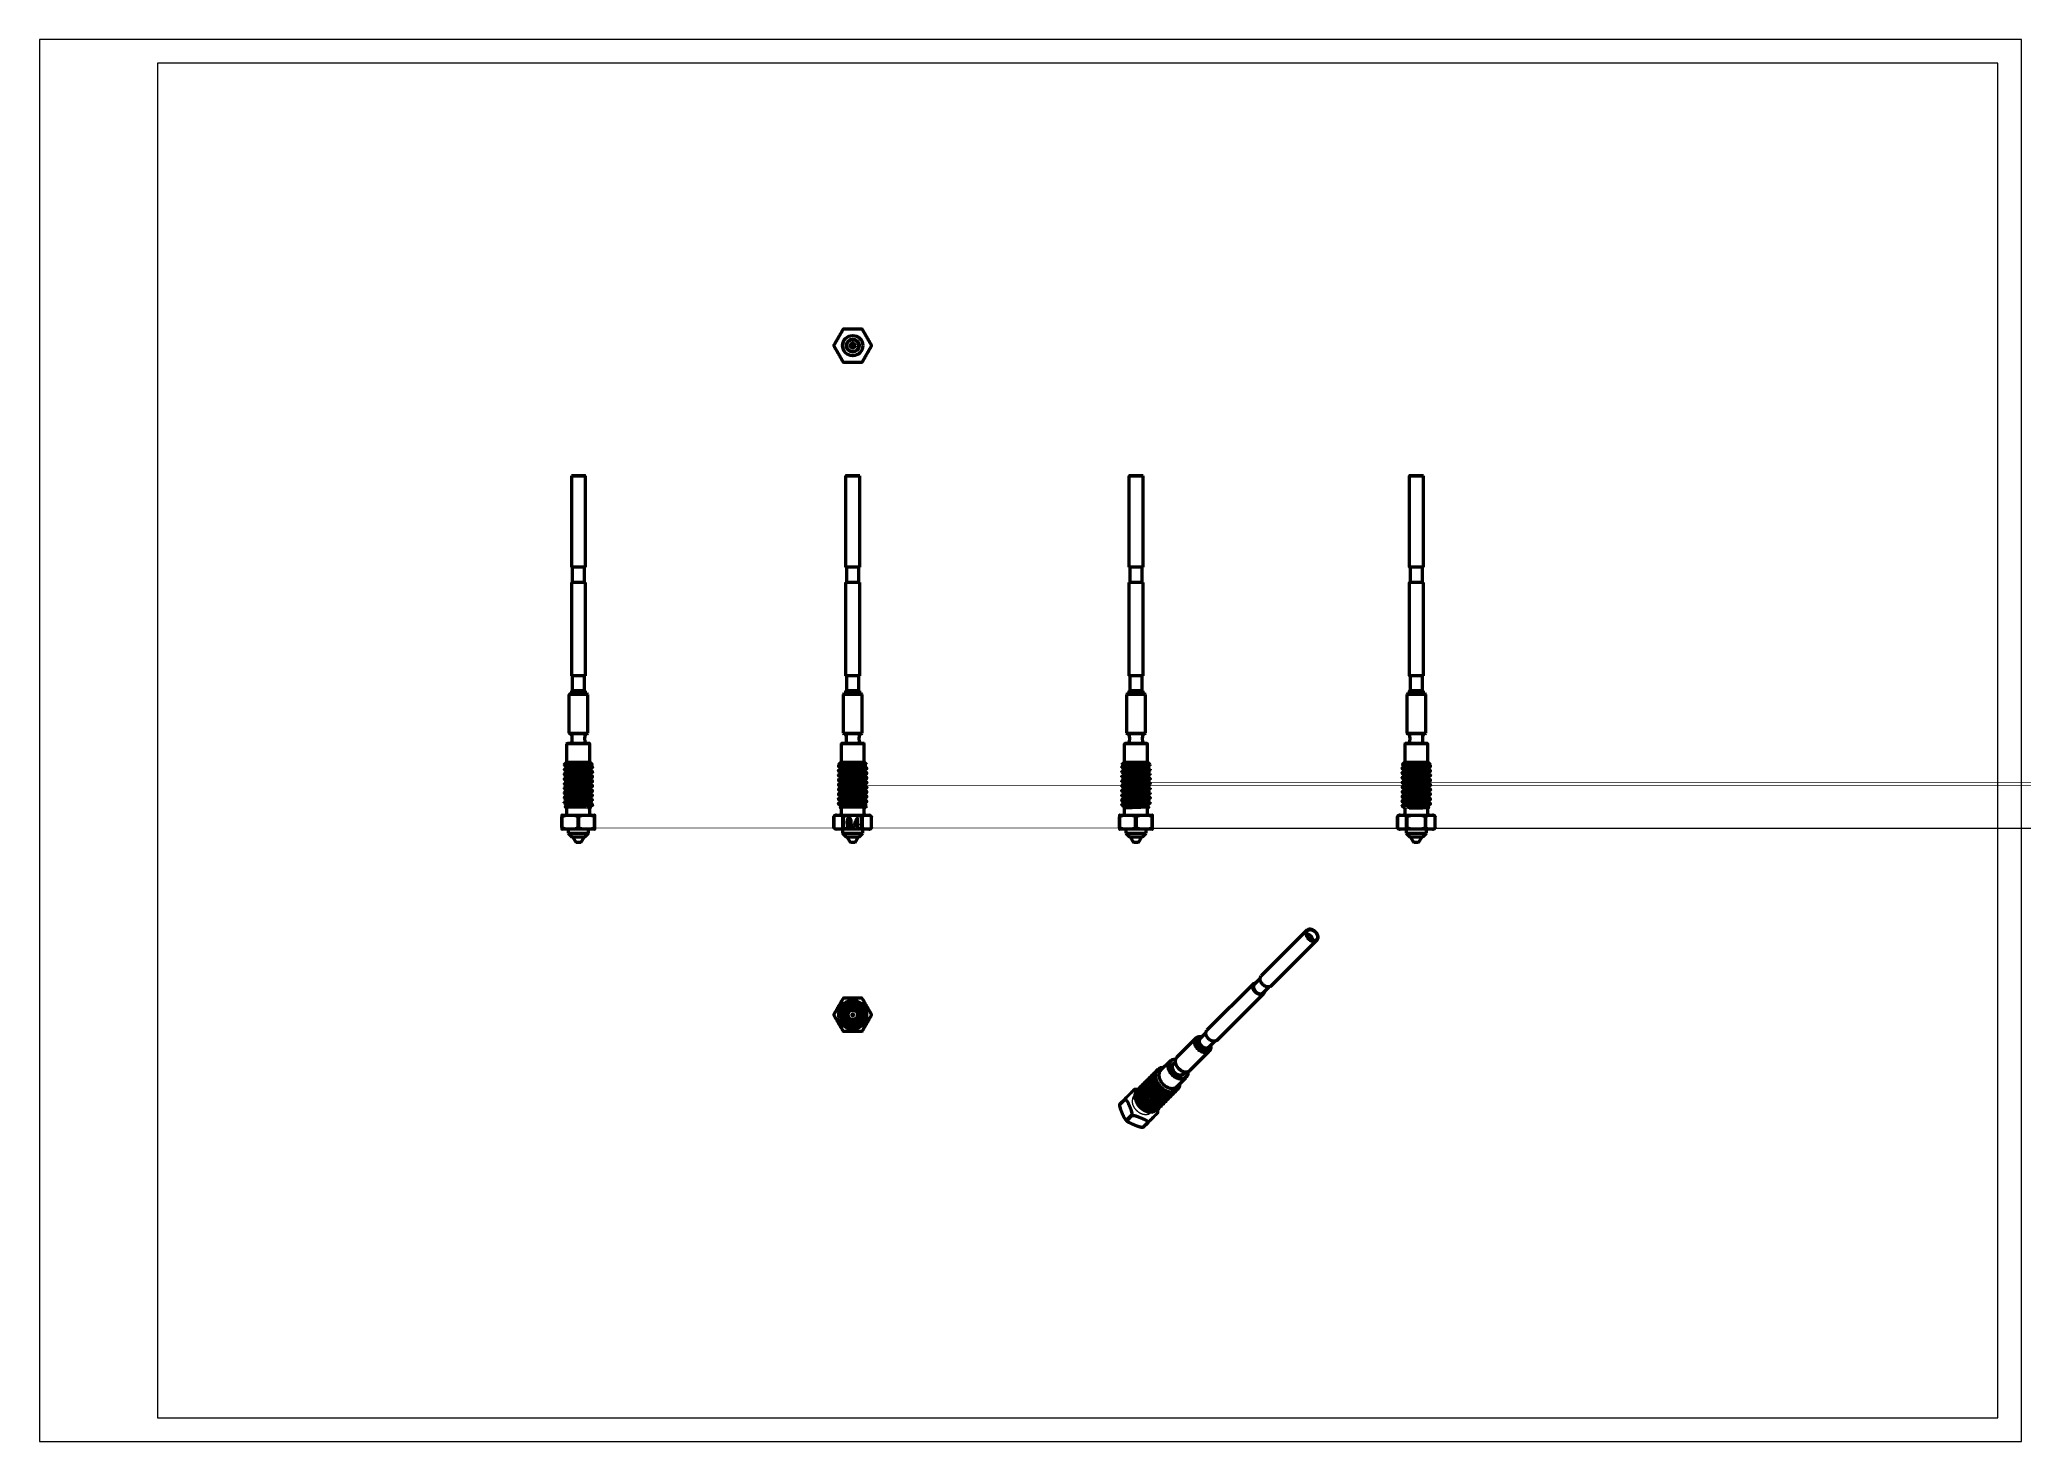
# Paper-space layout 'Layout1' of a CAD drawing. Header units: millimetres. Extents: x 0 to 420, y 0 to 297.
import ezdxf

# ---------------------------------------------------------------- set-up
doc = ezdxf.new("R2010")
doc.units = ezdxf.units.MM
doc.layers.add('170', color=7, linetype='Continuous', true_color=0xffffff)

psp = doc.layouts.get("Layout1")

# ---------------------------------------------------------------- linework, layer by layer
at = {"layer": '170', "color": 80, "linetype": 'Continuous', "lineweight": 13}
for p, q in [((0, 297), (0, 0)), ((420, 297), (0, 297)), ((420, 0), (420, 297)), ((0, 0), (420, 0))]:
    psp.add_line(p, q, dxfattribs=at)
at = {"layer": '170', "color": 80, "linetype": 'Continuous', "lineweight": 18}
for p, q in [((25, 292), (25, 5)), ((415, 292), (25, 292)), ((415, 5), (415, 292)), ((25, 5), (415, 5))]:
    psp.add_line(p, q, dxfattribs=at)
at = {"layer": '170', "color": 155, "linetype": 'Continuous', "lineweight": 50}
for p, q in [((112.74, 204.6), (112.69, 204.55)), ((112.69, 204.55), (112.69, 185.2)), ((115.69, 204.55), (115.64, 204.6)), ((115.69, 185.2), (115.69, 204.55)), ((170.87, 204.6), (170.82, 204.55)), ((170.82, 204.55), (170.82, 185.2)), ((173.82, 204.55), (173.77, 204.6)), ((173.82, 185.2), (173.82, 204.55)), ((230.91, 204.6), (230.86, 204.55)), ((230.86, 204.55), (230.86, 185.2)), ((233.86, 204.55), (233.81, 204.6)), ((233.86, 185.2), (233.86, 204.55)), ((290.31, 204.6), (290.26, 204.55)), ((290.26, 204.55), (290.26, 185.2)), ((293.26, 204.55), (293.21, 204.6)), ((293.26, 185.2), (293.26, 204.55)), ((112.89, 185.2), (112.89, 182)), ((115.49, 182), (115.49, 185.2)), ((171.02, 185.2), (171.02, 182)), ((173.62, 182), (173.62, 185.2)), ((231.06, 185.2), (231.06, 182)), ((233.66, 182), (233.66, 185.2)), ((290.46, 185.2), (290.46, 182)), ((293.06, 182), (293.06, 185.2)), ((112.69, 182), (112.69, 162.2)), ((115.69, 162.2), (115.69, 182)), ((170.82, 182), (170.82, 162.2)), ((173.82, 162.2), (173.82, 182)), ((230.86, 182), (230.86, 162.2)), ((233.86, 162.2), (233.86, 182)), ((290.26, 182), (290.26, 162.2)), ((293.26, 162.2), (293.26, 182)), ((112.89, 162.2), (112.89, 159)), ((115.49, 159), (115.49, 162.2)), ((171.02, 162.2), (171.02, 159)), ((173.62, 159), (173.62, 162.2)), ((231.06, 162.2), (231.06, 159)), ((233.66, 159), (233.66, 162.2)), ((290.46, 162.2), (290.46, 159)), ((293.06, 159), (293.06, 162.2)), ((112.34, 158.4), (112.19, 158.25)), ((112.19, 158.25), (112.19, 150.05)), ((112.69, 159), (112.69, 158.4)), ((115.69, 158.4), (115.69, 159)), ((116.19, 158.25), (116.04, 158.4)), ((116.19, 150.05), (116.19, 158.25)), ((170.47, 158.4), (170.32, 158.25)), ((170.32, 158.25), (170.32, 150.05)), ((170.82, 159), (170.82, 158.4)), ((173.82, 158.4), (173.82, 159)), ((174.32, 158.25), (174.17, 158.4)), ((174.32, 150.05), (174.32, 158.25)), ((230.51, 158.4), (230.36, 158.25)), ((230.36, 158.25), (230.36, 150.05)), ((230.86, 159), (230.86, 158.4)), ((233.86, 158.4), (233.86, 159)), ((234.36, 158.25), (234.21, 158.4)), ((234.36, 150.05), (234.36, 158.25)), ((289.91, 158.4), (289.76, 158.25)), ((289.76, 158.25), (289.76, 150.05)), ((290.26, 159), (290.26, 158.4)), ((293.26, 158.4), (293.26, 159)), ((293.76, 158.25), (293.61, 158.4)), ((293.76, 150.05), (293.76, 158.25)), ((111.74, 147.8), (111.84, 147.9)), ((111.74, 143.9), (111.74, 147.8)), ((112.19, 150.05), (112.34, 149.9)), ((116.04, 149.9), (116.19, 150.05)), ((116.64, 147.8), (116.54, 147.9)), ((116.64, 143.9), (116.64, 147.8)), ((169.97, 147.9), (169.87, 147.8)), ((169.87, 147.8), (169.87, 143.9)), ((170.32, 150.05), (170.47, 149.9)), ((174.17, 149.9), (174.32, 150.05)), ((174.77, 147.8), (174.67, 147.9)), ((174.77, 143.9), (174.77, 147.8)), ((229.91, 147.8), (230.01, 147.9)), ((229.91, 143.9), (229.91, 147.8)), ((230.36, 150.05), (230.51, 149.9)), ((234.21, 149.9), (234.36, 150.05)), ((234.81, 147.8), (234.71, 147.9)), ((234.81, 143.9), (234.81, 147.8)), ((289.41, 147.9), (289.31, 147.8)), ((289.31, 147.8), (289.31, 143.9)), ((289.76, 150.05), (289.91, 149.9)), ((293.61, 149.9), (293.76, 150.05)), ((294.21, 147.8), (294.11, 147.9)), ((294.21, 143.9), (294.21, 147.8)), ((111.19, 143.35), (111.74, 143.9)), ((111.19, 143.35), (111.19, 143.27)), ((111.2, 143.26), (111.69, 142.97)), ((111.69, 142.98), (111.69, 142.72)), ((117.19, 143.35), (116.64, 143.9)), ((116.69, 143.21), (116.69, 143.35)), ((117.19, 142.93), (116.69, 143.22)), ((117.19, 142.92), (117.18, 142.94)), ((117.19, 142.77), (117.19, 142.92)), ((169.87, 143.9), (169.32, 143.35)), ((169.32, 143.17), (169.32, 143.02)), ((169.32, 143.01), (169.82, 142.72)), ((175.32, 143.35), (174.77, 143.9)), ((174.82, 142.96), (174.82, 143.22)), ((175.3, 142.69), (174.82, 142.97)), ((229.36, 143.35), (229.91, 143.9)), ((229.36, 142.77), (229.36, 142.92)), ((229.86, 143.35), (229.86, 143.22)), ((235.36, 143.35), (234.81, 143.9)), ((234.86, 142.71), (234.86, 142.97)), ((235.36, 143.35), (235.36, 143.27)), ((289.31, 143.9), (288.76, 143.35)), ((289.04, 143.34), (289.26, 143.22)), ((289.26, 143.23), (289.26, 142.97)), ((294.76, 143.35), (294.21, 143.9)), ((294.76, 143.02), (294.76, 143.17)), ((111.19, 142.42), (111.19, 142.27)), ((111.19, 141.42), (111.19, 141.27)), ((111.19, 140.42), (111.19, 140.27)), ((111.19, 139.42), (111.19, 139.27)), ((111.2, 142.25), (111.69, 141.97)), ((111.2, 141.25), (111.69, 140.97)), ((111.2, 140.25), (111.69, 139.97)), ((111.2, 139.26), (111.69, 138.97)), ((111.69, 141.98), (111.69, 141.72)), ((111.69, 140.98), (111.69, 140.72)), ((111.69, 139.98), (111.69, 139.72)), ((111.69, 138.98), (111.69, 138.72)), ((116.69, 142.21), (116.69, 142.47)), ((117.18, 141.94), (116.69, 142.22)), ((116.69, 141.21), (116.69, 141.47)), ((117.18, 140.93), (116.69, 141.22)), ((116.69, 140.21), (116.69, 140.47)), ((117.19, 139.93), (116.69, 140.22)), ((116.69, 139.21), (116.69, 139.47)), ((117.18, 138.93), (116.69, 139.22)), ((117.19, 140.92), (117.18, 140.94)), ((117.19, 139.92), (117.18, 139.93)), ((117.19, 141.77), (117.19, 141.92)), ((117.19, 140.77), (117.19, 140.92)), ((117.19, 139.77), (117.19, 139.92)), ((117.19, 138.77), (117.19, 138.92)), ((169.32, 142.17), (169.32, 142.02)), ((169.32, 142.01), (169.82, 141.72)), ((169.32, 141.17), (169.32, 141.02)), ((169.32, 141.01), (169.82, 140.72)), ((169.32, 140.17), (169.32, 140.02)), ((169.32, 139.17), (169.32, 139.02)), ((169.33, 140), (169.82, 139.72)), ((169.33, 139), (169.82, 138.72)), ((169.82, 142.73), (169.82, 142.47)), ((169.82, 141.73), (169.82, 141.47)), ((169.82, 140.73), (169.82, 140.47)), ((169.82, 139.73), (169.82, 139.47)), ((169.82, 138.73), (169.82, 138.47)), ((174.82, 141.96), (174.82, 142.22)), ((175.31, 141.68), (174.82, 141.97)), ((174.82, 140.96), (174.82, 141.22)), ((175.32, 140.68), (174.82, 140.97)), ((174.82, 139.96), (174.82, 140.22)), ((175.31, 139.69), (174.82, 139.97)), ((174.82, 138.96), (174.82, 139.22)), ((175.3, 138.69), (174.82, 138.97)), ((175.32, 142.52), (175.32, 142.67)), ((175.32, 141.52), (175.32, 141.67)), ((175.32, 140.52), (175.32, 140.67)), ((175.32, 139.52), (175.32, 139.67)), ((175.32, 138.52), (175.32, 138.67)), ((229.36, 142.77), (229.36, 142.76)), ((229.36, 142.76), (229.86, 142.47)), ((229.36, 141.77), (229.36, 141.92)), ((229.36, 141.77), (229.36, 141.76)), ((229.36, 141.76), (229.86, 141.47)), ((229.36, 140.77), (229.36, 140.92)), ((229.36, 140.77), (229.36, 140.76)), ((229.36, 140.76), (229.86, 140.47)), ((229.36, 139.77), (229.36, 139.92)), ((229.36, 139.77), (229.36, 139.75)), ((229.36, 139.76), (229.86, 139.47)), ((229.36, 138.77), (229.36, 138.92)), ((229.36, 138.77), (229.37, 138.75)), ((229.36, 138.76), (229.86, 138.47)), ((229.86, 142.48), (229.86, 142.22)), ((229.86, 141.48), (229.86, 141.22)), ((229.86, 140.48), (229.86, 140.22)), ((229.86, 139.48), (229.86, 139.22)), ((235.35, 142.43), (234.86, 142.72)), ((234.86, 141.71), (234.86, 141.97)), ((235.36, 141.43), (234.86, 141.72)), ((234.86, 140.71), (234.86, 140.97)), ((235.35, 140.44), (234.86, 140.72)), ((234.86, 139.71), (234.86, 139.97)), ((235.35, 139.44), (234.86, 139.72)), ((234.86, 138.71), (234.86, 138.97)), ((235.36, 138.43), (234.86, 138.72)), ((235.36, 142.42), (235.34, 142.44)), ((235.36, 141.42), (235.35, 141.43)), ((235.36, 142.42), (235.36, 142.27)), ((235.36, 141.42), (235.36, 141.27)), ((235.36, 140.42), (235.36, 140.27)), ((235.36, 139.42), (235.36, 139.27)), ((288.76, 142.67), (288.76, 142.52)), ((288.76, 141.67), (288.76, 141.52)), ((288.76, 141.51), (289.26, 141.22)), ((288.76, 140.67), (288.76, 140.52)), ((288.76, 140.51), (289.26, 140.22)), ((288.76, 139.67), (288.76, 139.52)), ((288.76, 139.51), (289.26, 139.22)), ((288.76, 138.67), (288.77, 138.69)), ((288.76, 138.67), (288.76, 138.52)), ((288.77, 142.5), (289.26, 142.22)), ((289.26, 142.23), (289.26, 141.97)), ((289.26, 141.23), (289.26, 140.97)), ((289.26, 140.23), (289.26, 139.97)), ((289.26, 139.23), (289.26, 138.97)), ((294.26, 142.46), (294.26, 142.72)), ((294.76, 142.18), (294.26, 142.47)), ((294.26, 141.46), (294.26, 141.72)), ((294.75, 141.19), (294.26, 141.47)), ((294.26, 140.46), (294.26, 140.72)), ((294.75, 140.19), (294.26, 140.47)), ((294.26, 139.46), (294.26, 139.72)), ((294.76, 139.18), (294.26, 139.47)), ((294.26, 138.46), (294.26, 138.72)), ((294.76, 142.02), (294.76, 142.17)), ((294.76, 141.02), (294.76, 141.17)), ((294.76, 140.02), (294.76, 140.17)), ((294.76, 139.02), (294.76, 139.17)), ((111.19, 138.42), (111.19, 138.27)), ((111.19, 138.27), (111.2, 138.25)), ((111.19, 138.26), (111.69, 137.97)), ((111.19, 137.42), (111.19, 137.27)), ((111.19, 137.27), (111.2, 137.26)), ((111.19, 137.26), (111.69, 136.97)), ((111.19, 136.42), (111.19, 136.27)), ((111.19, 136.27), (111.2, 136.26)), ((111.19, 136.26), (111.69, 135.97)), ((111.19, 135.27), (111.19, 135.42)), ((111.19, 135.27), (111.2, 135.26)), ((111.19, 135.26), (111.69, 134.97)), ((111.67, 134.23), (111.37, 134.53)), ((111.69, 137.98), (111.69, 137.72)), ((111.69, 136.98), (111.69, 136.72)), ((111.69, 135.98), (111.69, 135.72)), ((111.69, 134.98), (111.69, 134.72)), ((116.23, 134.23), (116.55, 134.62)), ((116.69, 138.21), (116.69, 138.47)), ((117.18, 137.94), (116.69, 138.22)), ((116.69, 137.21), (116.69, 137.47)), ((117.19, 136.93), (116.69, 137.22)), ((116.69, 136.21), (116.69, 136.47)), ((117.19, 135.93), (116.69, 136.22)), ((116.69, 135.21), (116.69, 135.47)), ((117.18, 134.94), (116.69, 135.22)), ((116.69, 134.48), (117.19, 134.77)), ((116.69, 134.21), (116.69, 134.48)), ((117.19, 136.92), (117.18, 136.93)), ((117.19, 135.92), (117.18, 135.94)), ((117.19, 137.77), (117.19, 137.92)), ((117.19, 136.77), (117.19, 136.92)), ((117.19, 135.77), (117.19, 135.92)), ((117.19, 134.77), (117.19, 134.92)), ((117.19, 134.78), (117.2, 134.78)), ((169.32, 138.17), (169.32, 138.02)), ((169.32, 137.17), (169.32, 137.02)), ((169.32, 137.01), (169.82, 136.72)), ((169.32, 136.17), (169.32, 136.02)), ((169.32, 136.01), (169.82, 135.72)), ((169.32, 135.17), (169.32, 135.02)), ((169.32, 135.01), (169.82, 134.72)), ((169.33, 138), (169.82, 137.72)), ((169.82, 137.73), (169.82, 137.47)), ((169.82, 136.73), (169.82, 136.47)), ((169.82, 135.73), (169.82, 135.47)), ((169.82, 134.73), (169.82, 134.47)), ((174.82, 137.96), (174.82, 138.22)), ((175.32, 137.68), (174.82, 137.97)), ((174.82, 136.96), (174.82, 137.22)), ((175.31, 136.68), (174.82, 136.97)), ((174.82, 135.96), (174.82, 136.22)), ((175.3, 135.69), (174.82, 135.97)), ((174.82, 134.96), (174.82, 135.22)), ((175.31, 134.68), (174.82, 134.97)), ((174.84, 134.23), (175.28, 134.67)), ((175.32, 137.52), (175.32, 137.67)), ((175.32, 136.52), (175.32, 136.67)), ((175.32, 135.52), (175.32, 135.67)), ((229.36, 137.77), (229.36, 137.92)), ((229.36, 137.76), (229.86, 137.47)), ((229.36, 136.77), (229.36, 136.92)), ((229.36, 135.77), (229.36, 135.92)), ((229.36, 134.77), (229.36, 134.92)), ((229.37, 136.75), (229.86, 136.47)), ((229.37, 135.75), (229.86, 135.47)), ((229.86, 138.48), (229.86, 138.22)), ((229.86, 137.48), (229.86, 137.22)), ((229.86, 136.48), (229.86, 136.22)), ((229.86, 135.48), (229.86, 135.22)), ((229.86, 134.48), (229.86, 134.21)), ((234.86, 137.71), (234.86, 137.97)), ((235.35, 137.43), (234.86, 137.72)), ((234.86, 136.71), (234.86, 136.97)), ((235.34, 136.44), (234.86, 136.72)), ((234.86, 135.71), (234.86, 135.97)), ((235.35, 135.43), (234.86, 135.72)), ((234.86, 134.71), (234.86, 134.97)), ((235.18, 134.53), (234.86, 134.72)), ((234.88, 134.23), (235.18, 134.53)), ((235.18, 134.53), (235.18, 134.53)), ((235.36, 137.42), (235.34, 137.44)), ((235.36, 138.42), (235.35, 138.43)), ((235.36, 135.42), (235.35, 135.44)), ((235.36, 138.42), (235.36, 138.27)), ((235.36, 137.42), (235.36, 137.27)), ((235.36, 136.42), (235.36, 136.27)), ((235.36, 135.27), (235.36, 135.42)), ((288.76, 138.51), (289.26, 138.22)), ((288.76, 137.67), (288.76, 137.52)), ((288.76, 137.51), (289.26, 137.22)), ((288.76, 136.67), (288.76, 136.52)), ((288.76, 136.51), (289.26, 136.22)), ((288.76, 135.67), (288.76, 135.52)), ((288.76, 135.51), (289.26, 135.22)), ((288.78, 134.68), (289.23, 134.23)), ((289.26, 138.23), (289.26, 137.97)), ((289.26, 137.23), (289.26, 136.97)), ((289.26, 136.23), (289.26, 135.97)), ((289.26, 135.23), (289.26, 134.97)), ((290.27, 134.23), (290.04, 134.62)), ((294.75, 138.18), (294.26, 138.47)), ((294.26, 137.46), (294.26, 137.72)), ((294.74, 137.19), (294.26, 137.47)), ((294.26, 136.46), (294.26, 136.72)), ((294.76, 136.18), (294.26, 136.47)), ((294.26, 135.46), (294.26, 135.72)), ((294.75, 135.18), (294.26, 135.47)), ((294.26, 134.46), (294.26, 134.72)), ((294.41, 134.38), (294.26, 134.47)), ((294.75, 138.18), (294.74, 138.19)), ((294.76, 138.02), (294.76, 138.17)), ((294.76, 137.02), (294.76, 137.17)), ((294.76, 136.02), (294.76, 136.17)), ((294.76, 135.02), (294.76, 135.17)), ((110.69, 131.91), (110.68, 131.91)), ((110.68, 130.26), (110.69, 130.26)), ((110.69, 130.08), (110.69, 132.31)), ((110.76, 130.08), (110.76, 132.31)), ((111.74, 132.95), (111.74, 134.05)), ((114.12, 130.08), (114.12, 132.31)), ((114.26, 130.08), (114.26, 132.31)), ((116.64, 132.95), (116.64, 134.05)), ((117.62, 130.08), (117.62, 132.31)), ((117.69, 130.08), (117.69, 132.31)), ((168.32, 130.08), (168.32, 132.31)), ((168.32, 132.31), (168.32, 130.08)), ((169.66, 134.36), (169.79, 134.23)), ((169.87, 134.05), (169.87, 132.95)), ((170.25, 130.08), (170.25, 132.31)), ((170.38, 130.08), (170.38, 132.31)), ((174.25, 130.08), (174.25, 132.31)), ((174.38, 130.08), (174.38, 132.31)), ((174.77, 132.95), (174.77, 134.05)), ((176.31, 130.08), (176.31, 132.31)), ((176.32, 130.08), (176.32, 132.31)), ((228.86, 130.08), (228.86, 132.31)), ((228.93, 130.08), (228.93, 132.31)), ((229.91, 132.95), (229.91, 134.05)), ((232.28, 130.08), (232.28, 132.31)), ((232.43, 130.08), (232.43, 132.31)), ((234.81, 132.95), (234.81, 134.05)), ((235.78, 130.08), (235.78, 132.31)), ((235.86, 130.08), (235.86, 132.31)), ((235.87, 131.91), (235.86, 131.91)), ((235.86, 130.26), (235.87, 130.26)), ((287.76, 130.08), (287.76, 132.31)), ((287.76, 132.31), (287.76, 130.08)), ((289.31, 134.05), (289.31, 132.95)), ((289.69, 130.08), (289.69, 132.31)), ((289.82, 130.08), (289.82, 132.31)), ((290.29, 134.2), (290.29, 134.38)), ((293.69, 130.08), (293.69, 132.31)), ((293.82, 130.08), (293.82, 132.31)), ((294.21, 132.95), (294.21, 134.05)), ((294.28, 134.23), (294.42, 134.36)), ((295.76, 130.08), (295.76, 132.31)), ((295.76, 130.08), (295.76, 132.31)), ((112.04, 129.7), (112.04, 128.9)), ((112.04, 128.9), (112.81, 128.11)), ((112.93, 128.11), (113.69, 126.9)), ((114.69, 126.9), (115.45, 128.11)), ((115.58, 128.11), (116.34, 128.9)), ((116.34, 128.9), (116.34, 129.7)), ((170.17, 129.7), (170.17, 128.9)), ((170.17, 128.9), (170.93, 128.11)), ((171.06, 128.11), (171.82, 126.9)), ((172.82, 126.9), (173.57, 128.11)), ((173.7, 128.11), (174.47, 128.9)), ((174.47, 128.9), (174.47, 129.7)), ((230.21, 129.7), (230.21, 128.9)), ((230.21, 128.9), (230.97, 128.11)), ((231.1, 128.11), (231.86, 126.9)), ((232.86, 126.9), (233.61, 128.11)), ((233.74, 128.11), (234.51, 128.9)), ((234.51, 128.9), (234.51, 129.7)), ((289.61, 129.7), (289.61, 128.9)), ((289.61, 128.9), (290.37, 128.11)), ((290.5, 128.11), (291.26, 126.9)), ((292.26, 126.9), (293.02, 128.11)), ((293.14, 128.11), (293.91, 128.9)), ((293.91, 128.9), (293.91, 129.7)), ((268.58, 108.28), (258.9, 98.61)), ((261.03, 96.49), (270.7, 106.16)), ((257.3, 97.01), (247.4, 87.11)), ((258.67, 98.09), (257.45, 96.87)), ((249.53, 84.99), (259.43, 94.89)), ((259.28, 95.03), (260.51, 96.25)), ((245.08, 85.49), (240.98, 81.39)), ((247.17, 86.59), (245.95, 85.37)), ((247.78, 83.53), (249.01, 84.75)), ((237.58, 78.63), (239.53, 80.58)), ((240.25, 79.96), (240.17, 79.87)), ((243.8, 78.56), (247.9, 82.66)), ((234.13, 75.95), (234.21, 76.03)), ((234.63, 76.45), (234.71, 76.53)), ((235.13, 76.95), (235.21, 77.03)), ((235.63, 77.45), (235.71, 77.53)), ((236.13, 77.95), (236.21, 78.03)), ((236.63, 78.45), (236.71, 78.53)), ((241.05, 75.16), (243, 77.11)), ((242.29, 77.75), (242.38, 77.84)), ((228.95, 71.38), (230.07, 72.5)), ((228.96, 71.49), (230.08, 72.61)), ((232.11, 73.15), (232.2, 73.25)), ((232.63, 74.45), (232.71, 74.53)), ((233.13, 74.95), (233.21, 75.03)), ((233.63, 75.45), (233.71, 75.53)), ((238.2, 71.54), (238.12, 71.46)), ((238.7, 72.04), (238.62, 71.96)), ((239.2, 72.54), (239.12, 72.46)), ((239.7, 73.04), (239.62, 72.96)), ((240.2, 73.54), (240.12, 73.46)), ((240.7, 74.04), (240.62, 73.96)), ((241.16, 74.5), (241.12, 74.46)), ((230.35, 68.04), (231.47, 69.16)), ((230.46, 67.94), (231.58, 69.05)), ((233.8, 66.53), (234.92, 67.65)), ((233.91, 66.54), (235.03, 67.66)), ((235.57, 69.69), (235.69, 69.81)), ((237.12, 70.46), (237.2, 70.54)), ((237.7, 71.04), (237.62, 70.96)), ((234.56, 67.19), (234.57, 67.18))]:
    psp.add_line(p, q, dxfattribs=at)
at = {"layer": '170', "color": 155, "linetype": 'Continuous', "lineweight": 13}
for p, q in [((116.66, 134.15), (111.72, 134.15)), ((172.32, 134.15), (169.85, 134.15)), ((174.78, 134.15), (172.32, 134.15)), ((234.83, 134.15), (229.88, 134.15)), ((291.76, 134.15), (289.29, 134.15)), ((294.22, 134.15), (291.76, 134.15))]:
    psp.add_line(p, q, dxfattribs=at)
at = {"layer": '170', "color": 155, "linetype": 'Continuous', "lineweight": 50}
for centre, radius in [((172.32, 232.17), 2.15), ((172.32, 232.17), 1.38), ((172.32, 232.17), 1.26), ((172.32, 232.17), 0.5), ((172.32, 232.17), 0.2), ((172.32, 90.38), 2), ((172.32, 90.38), 1.85), ((172.32, 90.38), 1.63), ((172.32, 90.38), 1.5), ((172.32, 90.38), 1.45), ((172.32, 90.38), 1.38), ((172.32, 90.38), 1), ((172.32, 90.38), 0.2)]:
    psp.add_circle(centre, radius, dxfattribs=at)
for centre, radius, start, end in [((172.32, 232.17), 4, 118.955, 121.045), ((172.32, 232.17), 4, 58.955, 61.045), ((172.32, 232.17), 4, 178.955, 181.045), ((172.32, 232.17), 4, 358.955, 1.045), ((172.32, 232.17), 4, 238.955, 241.045), ((172.32, 232.17), 4, 298.955, 301.045), ((110.29, 148.9), 2.6, 337.3801, 22.6199), ((118.09, 148.9), 2.6, 157.3801, 202.6199), ((168.42, 148.9), 2.6, 337.3801, 22.6199), ((176.22, 148.9), 2.6, 157.3801, 202.6199), ((228.46, 148.9), 2.6, 337.3801, 22.6199), ((236.26, 148.9), 2.6, 157.3801, 202.6199), ((287.86, 148.9), 2.6, 337.3801, 22.6199), ((295.66, 148.9), 2.6, 157.3801, 202.6199), ((110.75, 132.1), 0.6, 90, 95.6432), ((111.49, 132.95), 0.25, 270, 0), ((111.49, 134.05), 0.25, 0, 45), ((116.89, 134.05), 0.25, 140.542, 180), ((116.89, 132.95), 0.25, 180, 270), ((117.63, 132.1), 0.6, 84.3568, 90), ((168.87, 132.1), 0.6, 90, 158.9915), ((169.62, 132.95), 0.25, 270, 0), ((169.62, 134.05), 0.25, 0, 45), ((175.02, 134.05), 0.25, 135, 180), ((175.02, 132.95), 0.25, 180, 270), ((175.76, 132.1), 0.6, 37.7652, 90), ((175.76, 132.1), 0.6, 21.3039, 23.5848), ((228.91, 132.1), 0.6, 90, 95.6432), ((229.66, 132.95), 0.25, 270, 0), ((229.66, 134.05), 0.25, 0, 39.458), ((235.06, 134.05), 0.25, 135, 180), ((235.06, 132.95), 0.25, 180, 270), ((235.8, 132.1), 0.6, 84.3568, 90), ((288.32, 132.1), 0.6, 90, 158.6961), ((289.06, 132.95), 0.25, 270, 0), ((289.06, 134.05), 0.25, 0, 45), ((294.46, 134.05), 0.25, 135, 180), ((294.46, 132.95), 0.25, 180, 270), ((295.2, 132.1), 0.6, 21.3039, 90), ((110.75, 130.3), 0.6, 264.3568, 270), ((117.63, 130.3), 0.6, 270, 275.6432), ((168.87, 130.3), 0.6, 201.3039, 203.5848), ((168.87, 130.3), 0.6, 217.7652, 270), ((175.76, 130.3), 0.6, 270, 338.9915), ((228.91, 130.3), 0.6, 264.3568, 270), ((235.8, 130.3), 0.6, 270, 275.6432), ((288.32, 130.3), 0.6, 201.3039, 270), ((295.2, 130.3), 0.6, 270, 338.6961), ((172.32, 90.38), 3, 90, 242.585), ((172.32, 90.38), 2.45, 90, 270), ((172.32, 90.38), 2.35, 90, 270), ((172.32, 90.38), 4, 118.955, 121.045), ((172.32, 90.38), 3, 297.415, 90), ((172.32, 90.38), 2.45, 270, 90), ((172.32, 90.38), 2.35, 270, 90), ((172.32, 90.38), 4, 58.955, 61.045), ((172.32, 90.38), 4, 178.955, 181.045), ((172.32, 90.38), 4, 358.955, 1.045), ((172.32, 90.38), 4, 238.955, 241.045), ((172.32, 90.38), 3, 242.585, 270), ((172.32, 90.38), 3, 270, 297.415), ((172.32, 90.38), 4, 298.955, 301.045)]:
    psp.add_arc(centre, radius, start, end, dxfattribs=at)
for points, knots in [([(170.25, 235.6), (170.23, 235.56), (170.21, 235.52), (170.18, 235.48), (170.17, 235.45), (170.13, 235.38), (170.07, 235.28), (170.01, 235.17), (169.94, 235.07), (169.85, 234.9), (169.79, 234.79), (169.66, 234.58), (169.54, 234.36), (169.41, 234.14), (169.35, 234.03), (169.22, 233.81), (169.16, 233.7), (169.03, 233.48), (168.97, 233.37), (168.84, 233.16), (168.78, 233.05), (168.65, 232.83), (168.62, 232.78), (168.56, 232.67), (168.5, 232.57), (168.46, 232.49), (168.43, 232.44), (168.39, 232.37), (168.35, 232.3), (168.34, 232.28), (168.32, 232.25)], [0, 0, 0.011178, 0.023542, 0.036892, 0.043897, 0.065744, 0.096059, 0.127403, 0.15945, 0.207821, 0.240175, 0.305063, 0.370105, 0.435238, 0.467822, 0.533016, 0.565612, 0.630789, 0.663366, 0.728475, 0.760899, 0.825126, 0.841019, 0.872542, 0.903646, 0.926608, 0.941517, 0.962863, 0.982688, 0.988804, 1, 1]), ([(172.32, 235.67), (172.06, 235.67), (171.81, 235.67), (171.56, 235.67), (171.31, 235.67), (171.18, 235.67), (171.06, 235.67), (170.81, 235.67), (170.69, 235.67), (170.58, 235.67), (170.52, 235.67), (170.49, 235.67), (170.42, 235.67), (170.38, 235.67)], [0, 0, 0.130439, 0.260814, 0.391061, 0.521084, 0.585968, 0.65067, 0.777757, 0.839486, 0.898392, 0.926428, 0.940005, 0.977835, 1, 1]), ([(174.25, 235.67), (174.21, 235.67), (174.16, 235.67), (174.14, 235.67), (174.08, 235.67), (174, 235.67), (173.88, 235.67), (173.76, 235.67), (173.63, 235.67), (173.45, 235.67), (173.2, 235.67), (172.95, 235.67), (172.69, 235.67), (172.44, 235.67), (172.32, 235.67)], [0, 0, 0.022331, 0.047031, 0.060149, 0.0877, 0.131347, 0.191912, 0.254538, 0.318573, 0.415228, 0.544669, 0.674526, 0.804624, 0.934855, 1, 1]), ([(176.31, 232.25), (176.3, 232.26), (176.28, 232.3), (176.26, 232.35), (176.24, 232.37), (176.22, 232.42), (176.16, 232.52), (176.1, 232.62), (176.04, 232.73), (175.97, 232.83), (175.85, 233.05), (175.72, 233.27), (175.6, 233.49), (175.47, 233.71), (175.35, 233.92), (175.22, 234.14), (175.09, 234.36), (174.97, 234.58), (174.84, 234.8), (174.72, 235.01), (174.69, 235.07), (174.62, 235.17), (174.56, 235.28), (174.52, 235.35), (174.49, 235.4), (174.48, 235.43), (174.42, 235.52), (174.41, 235.54), (174.4, 235.56), (174.38, 235.6)], [0, 0, 0.005423, 0.017223, 0.030104, 0.036895, 0.051077, 0.080755, 0.111618, 0.143381, 0.175552, 0.240174, 0.305062, 0.370106, 0.435237, 0.500417, 0.565611, 0.630789, 0.695935, 0.7609, 0.825128, 0.841019, 0.872544, 0.903647, 0.926609, 0.941515, 0.948778, 0.976287, 0.982688, 0.988805, 1, 1]), ([(168.32, 232.1), (168.34, 232.06), (168.35, 232.04), (168.37, 232), (168.4, 231.95), (168.44, 231.88), (168.5, 231.78), (168.53, 231.73), (168.59, 231.62), (168.62, 231.57), (168.72, 231.4), (168.84, 231.19), (168.91, 231.08), (169.03, 230.86), (169.16, 230.64), (169.29, 230.42), (169.35, 230.31), (169.47, 230.09), (169.54, 229.98), (169.66, 229.77), (169.73, 229.66), (169.85, 229.44), (169.91, 229.33), (169.98, 229.23), (170.04, 229.12), (170.07, 229.07), (170.11, 228.99), (170.12, 228.97), (170.15, 228.92), (170.18, 228.87), (170.22, 228.8), (170.23, 228.78), (170.25, 228.75)], [0, 0, 0.011174, 0.017224, 0.030104, 0.043897, 0.065744, 0.096059, 0.111614, 0.143382, 0.15945, 0.207821, 0.272592, 0.305062, 0.370104, 0.435238, 0.500415, 0.533011, 0.5982, 0.630784, 0.695931, 0.728475, 0.79313, 0.825125, 0.856827, 0.888153, 0.903645, 0.926608, 0.934126, 0.948776, 0.962863, 0.982684, 0.988802, 1, 1]), ([(174.38, 228.75), (174.39, 228.76), (174.41, 228.8), (174.44, 228.85), (174.46, 228.89), (174.51, 228.97), (174.56, 229.07), (174.62, 229.17), (174.69, 229.28), (174.72, 229.33), (174.84, 229.55), (174.97, 229.77), (175.03, 229.88), (175.16, 230.1), (175.28, 230.31), (175.41, 230.53), (175.47, 230.64), (175.6, 230.86), (175.73, 231.08), (175.79, 231.19), (175.91, 231.41), (176.01, 231.57), (176.07, 231.67), (176.13, 231.78), (176.17, 231.85), (176.2, 231.9), (176.22, 231.93), (176.27, 232.02), (176.29, 232.06), (176.3, 232.08), (176.31, 232.1)], [0, 0, 0.005423, 0.017223, 0.030104, 0.043896, 0.065744, 0.096059, 0.127406, 0.15945, 0.175552, 0.240174, 0.305062, 0.337569, 0.402663, 0.467821, 0.533015, 0.565611, 0.630789, 0.695935, 0.728476, 0.793134, 0.841019, 0.872544, 0.903645, 0.926609, 0.941515, 0.948778, 0.976285, 0.988807, 0.994584, 1, 1]), ([(170.38, 228.67), (170.42, 228.67), (170.45, 228.67), (170.5, 228.67), (170.55, 228.67), (170.63, 228.67), (170.75, 228.67), (170.87, 228.67), (170.93, 228.67), (171.06, 228.67), (171.31, 228.67), (171.56, 228.67), (171.69, 228.67), (171.94, 228.67), (172.19, 228.67), (172.32, 228.67)], [0, 0, 0.022331, 0.034414, 0.060144, 0.0877, 0.131352, 0.191917, 0.254543, 0.286465, 0.350739, 0.479887, 0.609558, 0.674526, 0.804629, 0.934855, 1, 1]), ([(172.32, 228.67), (172.57, 228.67), (172.82, 228.67), (173.07, 228.67), (173.32, 228.67), (173.45, 228.67), (173.58, 228.67), (173.82, 228.67), (173.94, 228.67), (174.06, 228.67), (174.11, 228.67), (174.14, 228.67), (174.21, 228.67), (174.25, 228.67)], [0, 0, 0.130439, 0.260814, 0.391061, 0.52109, 0.585968, 0.650675, 0.777762, 0.839481, 0.898392, 0.926433, 0.940011, 0.97784, 1, 1]), ([(115.69, 204.55), (115.55, 204.55), (114.61, 204.55), (113.37, 204.55)], [0, 0, 0.058816, 0.467107, 1, 1]), ([(113.4, 204.6), (114.59, 204.6), (115.51, 204.6), (115.64, 204.6)], [0, 0, 0.532894, 0.941183, 1, 1]), ([(173.57, 204.55), (173.12, 204.55), (171.89, 204.55), (170.95, 204.55), (170.82, 204.55)], [0, 0, 0.164281, 0.611011, 0.951105, 1, 1]), ([(170.87, 204.6), (171.36, 204.6), (172.51, 204.6), (173.53, 204.6)], [0, 0, 0.186819, 0.619072, 1, 1]), ([(233.86, 204.55), (233.74, 204.55), (232.93, 204.55), (231.78, 204.55), (230.97, 204.55), (230.86, 204.55)], [0, 0, 0.038075, 0.308673, 0.691347, 0.961939, 1, 1]), ([(230.91, 204.6), (231.02, 204.6), (231.8, 204.6), (232.91, 204.6), (233.69, 204.6), (233.81, 204.6)], [0, 0, 0.038062, 0.308655, 0.691324, 0.96193, 1, 1]), ([(293.26, 204.55), (293.14, 204.55), (292.33, 204.55), (291.18, 204.55), (290.37, 204.55), (290.26, 204.55)], [0, 0, 0.038075, 0.308673, 0.691347, 0.961939, 1, 1]), ([(290.31, 204.6), (290.42, 204.6), (291.2, 204.6), (292.31, 204.6), (293.1, 204.6), (293.21, 204.6)], [0, 0, 0.038062, 0.308655, 0.691324, 0.96193, 1, 1]), ([(115.69, 185.2), (115.55, 185.2), (114.61, 185.2), (113.37, 185.2)], [0, 0, 0.058816, 0.467107, 1, 1]), ([(173.57, 185.2), (173.12, 185.2), (171.89, 185.2), (170.95, 185.2), (170.82, 185.2)], [0, 0, 0.164281, 0.611011, 0.951105, 1, 1]), ([(233.86, 185.2), (233.74, 185.2), (232.93, 185.2), (232.36, 185.2), (231.29, 185.2), (230.86, 185.2)], [0, 0, 0.038075, 0.308673, 0.500014, 0.853556, 1, 1]), ([(293.26, 185.2), (293.14, 185.2), (292.33, 185.2), (291.18, 185.2), (290.37, 185.2), (290.26, 185.2)], [0, 0, 0.038075, 0.308673, 0.691347, 0.961939, 1, 1]), ([(115.69, 182), (115.55, 182), (114.61, 182), (113.37, 182)], [0, 0, 0.058816, 0.467107, 1, 1]), ([(173.57, 182), (173.12, 182), (171.89, 182), (170.95, 182), (170.82, 182)], [0, 0, 0.164281, 0.611011, 0.951105, 1, 1]), ([(233.86, 182), (233.74, 182), (232.93, 182), (232.36, 182), (231.29, 182), (230.86, 182)], [0, 0, 0.038075, 0.308673, 0.500014, 0.853556, 1, 1]), ([(293.26, 182), (293.14, 182), (292.33, 182), (291.18, 182), (290.37, 182), (290.26, 182)], [0, 0, 0.038075, 0.308673, 0.691347, 0.961939, 1, 1]), ([(115.69, 162.2), (115.55, 162.2), (114.61, 162.2), (113.37, 162.2)], [0, 0, 0.058816, 0.467107, 1, 1]), ([(173.57, 162.2), (173.12, 162.2), (171.89, 162.2), (170.95, 162.2), (170.82, 162.2)], [0, 0, 0.164281, 0.611011, 0.951105, 1, 1]), ([(233.86, 162.2), (233.74, 162.2), (232.93, 162.2), (231.78, 162.2), (230.97, 162.2), (230.86, 162.2)], [0, 0, 0.038075, 0.308673, 0.691347, 0.961939, 1, 1]), ([(293.26, 162.2), (293.14, 162.2), (292.33, 162.2), (291.18, 162.2), (290.37, 162.2), (290.26, 162.2)], [0, 0, 0.038075, 0.308673, 0.691347, 0.961939, 1, 1]), ([(114.19, 158.25), (113.43, 158.25), (112.34, 158.25), (112.19, 158.25)], [0, 0, 0.382684, 0.923881, 1, 1]), ([(112.34, 158.4), (112.48, 158.4), (113.48, 158.4), (114.19, 158.4)], [0, 0, 0.076123, 0.617316, 1, 1]), ([(115.69, 159), (115.55, 159), (114.61, 159), (113.37, 159)], [0, 0, 0.058816, 0.467107, 1, 1]), ([(114.19, 158.4), (114.9, 158.4), (115.9, 158.4), (116.04, 158.4)], [0, 0, 0.382686, 0.923882, 1, 1]), ([(116.19, 158.25), (116.04, 158.25), (114.96, 158.25), (114.19, 158.25)], [0, 0, 0.076124, 0.617316, 1, 1]), ([(174.32, 158.25), (174.19, 158.25), (173.32, 158.25), (172.66, 158.25), (171.32, 158.25), (170.44, 158.25), (170.32, 158.25)], [0, 0, 0.030153, 0.249998, 0.413174, 0.749999, 0.969844, 1, 1]), ([(170.47, 158.4), (170.58, 158.4), (171.39, 158.4), (172.64, 158.4), (173.24, 158.4), (174.05, 158.4), (174.17, 158.4)], [0, 0, 0.030154, 0.249999, 0.586823, 0.749998, 0.969843, 1, 1]), ([(173.57, 159), (173.12, 159), (171.89, 159), (170.95, 159), (170.82, 159)], [0, 0, 0.164281, 0.611011, 0.951105, 1, 1]), ([(234.36, 158.25), (234.23, 158.25), (233.36, 158.25), (232.01, 158.25), (230.82, 158.25), (230.36, 158.25)], [0, 0, 0.030153, 0.25, 0.586827, 0.883025, 1, 1]), ([(230.51, 158.4), (230.94, 158.4), (231.43, 158.4), (232.68, 158.4), (233.28, 158.4), (234.09, 158.4), (234.21, 158.4)], [0, 0, 0.116973, 0.249997, 0.586822, 0.749997, 0.969843, 1, 1]), ([(233.86, 159), (233.74, 159), (232.93, 159), (231.78, 159), (230.97, 159), (230.86, 159)], [0, 0, 0.038075, 0.308673, 0.691347, 0.961939, 1, 1]), ([(293.76, 158.25), (293.64, 158.25), (292.76, 158.25), (291.41, 158.25), (290.22, 158.25), (289.76, 158.25)], [0, 0, 0.030153, 0.25, 0.586827, 0.883025, 1, 1]), ([(289.91, 158.4), (290.02, 158.4), (290.83, 158.4), (292.08, 158.4), (293.17, 158.4), (293.61, 158.4)], [0, 0, 0.030151, 0.249997, 0.586822, 0.883021, 1, 1]), ([(293.26, 159), (293.14, 159), (292.33, 159), (291.18, 159), (290.37, 159), (290.26, 159)], [0, 0, 0.038075, 0.308673, 0.691347, 0.961939, 1, 1]), ([(116.64, 147.8), (116.52, 147.8), (115.63, 147.8), (114.95, 147.8), (113.43, 147.8), (112.75, 147.8), (111.86, 147.8), (111.74, 147.8)], [0, 0, 0.024471, 0.206109, 0.345492, 0.654508, 0.793893, 0.975529, 1, 1]), ([(111.84, 147.9), (112.29, 147.9), (113.47, 147.9), (114.92, 147.9), (115.57, 147.9), (116.43, 147.9), (116.54, 147.9)], [0, 0, 0.095491, 0.345493, 0.654509, 0.793893, 0.97553, 1, 1]), ([(112.19, 150.05), (112.31, 150.05), (113.19, 150.05), (114.54, 150.05), (115.72, 150.05), (116.19, 150.05)], [0, 0, 0.030153, 0.25, 0.586824, 0.88302, 1, 1]), ([(114.19, 149.9), (113.48, 149.9), (112.48, 149.9), (112.34, 149.9)], [0, 0, 0.382684, 0.923877, 1, 1]), ([(116.04, 149.9), (115.9, 149.9), (114.9, 149.9), (114.19, 149.9)], [0, 0, 0.076118, 0.617314, 1, 1]), ([(172.32, 147.8), (170.88, 147.8), (170.33, 147.8), (169.87, 147.8)], [0, 0, 0.587787, 0.809017, 1, 1]), ([(169.97, 147.9), (170.08, 147.9), (170.93, 147.9), (172.32, 147.9)], [0, 0, 0.048941, 0.412216, 1, 1]), ([(170.32, 150.05), (170.78, 150.05), (171.97, 150.05), (173.32, 150.05), (173.85, 150.05), (174.32, 150.05)], [0, 0, 0.116978, 0.413177, 0.750002, 0.883025, 1, 1]), ([(174.17, 149.9), (174.05, 149.9), (173.24, 149.9), (171.99, 149.9), (170.9, 149.9), (170.47, 149.9)], [0, 0, 0.030157, 0.250002, 0.586826, 0.883024, 1, 1]), ([(172.32, 147.9), (173.7, 147.9), (174.55, 147.9), (174.67, 147.9)], [0, 0, 0.587786, 0.95105, 1, 1]), ([(174.77, 147.8), (174.65, 147.8), (173.76, 147.8), (172.32, 147.8)], [0, 0, 0.048951, 0.41222, 1, 1]), ([(234.81, 147.8), (234.69, 147.8), (233.8, 147.8), (233.11, 147.8), (231.6, 147.8), (230.92, 147.8), (230.03, 147.8), (229.91, 147.8)], [0, 0, 0.024471, 0.206107, 0.345494, 0.65451, 0.793893, 0.975529, 1, 1]), ([(230.01, 147.9), (230.45, 147.9), (231.63, 147.9), (233.08, 147.9), (234.26, 147.9), (234.71, 147.9)], [0, 0, 0.095489, 0.345489, 0.654506, 0.904506, 1, 1]), ([(230.36, 150.05), (230.51, 150.05), (231.59, 150.05), (232.36, 150.05)], [0, 0, 0.076119, 0.617316, 1, 1]), ([(234.21, 149.9), (233.77, 149.9), (232.68, 149.9), (232.03, 149.9), (230.94, 149.9), (230.51, 149.9)], [0, 0, 0.116979, 0.413178, 0.586828, 0.883027, 1, 1]), ([(232.36, 150.05), (233.77, 150.05), (234.36, 150.05)], [0, 0, 0.707098, 1, 1]), ([(291.76, 147.8), (291, 147.8), (289.77, 147.8), (289.31, 147.8)], [0, 0, 0.309021, 0.809021, 1, 1]), ([(289.41, 147.9), (289.86, 147.9), (290.38, 147.9), (291.76, 147.9)], [0, 0, 0.190979, 0.412207, 1, 1]), ([(289.76, 150.05), (289.88, 150.05), (290.76, 150.05), (292.1, 150.05), (293.29, 150.05), (293.76, 150.05)], [0, 0, 0.030153, 0.25, 0.586821, 0.88302, 1, 1]), ([(293.61, 149.9), (293.5, 149.9), (292.68, 149.9), (291.44, 149.9), (290.34, 149.9), (289.91, 149.9)], [0, 0, 0.030157, 0.250003, 0.586828, 0.883027, 1, 1]), ([(291.76, 147.9), (292.48, 147.9), (293.66, 147.9), (294.11, 147.9)], [0, 0, 0.309012, 0.809012, 1, 1]), ([(294.21, 147.8), (294.09, 147.8), (293.2, 147.8), (291.76, 147.8)], [0, 0, 0.048943, 0.412213, 1, 1]), ([(111.53, 143.35), (111.45, 143.34), (111.38, 143.33), (111.32, 143.32), (111.28, 143.31), (111.26, 143.3), (111.24, 143.3), (111.23, 143.29), (111.21, 143.29), (111.2, 143.28), (111.19, 143.27)], [0, 0, 0.223372, 0.417884, 0.584084, 0.722172, 0.780714, 0.832244, 0.876762, 0.914185, 0.968295, 1, 1]), ([(111.19, 143.27), (111.2, 143.26), (111.21, 143.25), (111.21, 143.25)], [0, 0, 0.388037, 0.987453, 1, 1]), ([(111.2, 142.44), (111.21, 142.44), (111.22, 142.45), (111.25, 142.45), (111.28, 142.46), (111.32, 142.47), (111.34, 142.47), (111.37, 142.48), (111.39, 142.48), (111.42, 142.48), (111.48, 142.49), (111.55, 142.5), (111.62, 142.51), (111.7, 142.52), (111.74, 142.52), (111.78, 142.52), (111.83, 142.53), (111.87, 142.53), (111.97, 142.54), (112.07, 142.55), (112.18, 142.56), (112.29, 142.56), (112.4, 142.57), (112.52, 142.58), (112.56, 142.58), (112.62, 142.58), (112.71, 142.59), (112.91, 142.6), (113.04, 142.61), (113.32, 142.62), (113.46, 142.63), (113.53, 142.64), (113.61, 142.64), (113.9, 142.66), (114.04, 142.67), (114.19, 142.67), (114.34, 142.68), (114.52, 142.69), (114.59, 142.69), (114.7, 142.7), (114.92, 142.71), (115.06, 142.72), (115.2, 142.73), (115.34, 142.73), (115.41, 142.74), (115.47, 142.74), (115.54, 142.75), (115.6, 142.75), (115.73, 142.76), (115.86, 142.77), (115.98, 142.77), (116.09, 142.78), (116.2, 142.79), (116.26, 142.79), (116.31, 142.8), (116.41, 142.81), (116.51, 142.81), (116.6, 142.82), (116.68, 142.83), (116.76, 142.84), (116.84, 142.84), (116.85, 142.85), (116.87, 142.85), (116.89, 142.85), (116.9, 142.85), (116.93, 142.86), (116.96, 142.86), (117.02, 142.87), (117.06, 142.87), (117.1, 142.88), (117.13, 142.89), (117.15, 142.9), (117.16, 142.9), (117.17, 142.9), (117.18, 142.91), (117.19, 142.92), (117.19, 142.92)], [0, 0, 0.000536, 0.003768, 0.008112, 0.013597, 0.020247, 0.024019, 0.028081, 0.03241, 0.037006, 0.046987, 0.058012, 0.07008, 0.083195, 0.090147, 0.097365, 0.104854, 0.112579, 0.12864, 0.145512, 0.163183, 0.181656, 0.200929, 0.221018, 0.22617, 0.2366, 0.252475, 0.285023, 0.307304, 0.353267, 0.376953, 0.388965, 0.401008, 0.449374, 0.473674, 0.498049, 0.522503, 0.553175, 0.565406, 0.583596, 0.61943, 0.642916, 0.666083, 0.688926, 0.700226, 0.711445, 0.722533, 0.733449, 0.75476, 0.775383, 0.795328, 0.81459, 0.833167, 0.842194, 0.851046, 0.868044, 0.884059, 0.899102, 0.913182, 0.9263, 0.938447, 0.941331, 0.944152, 0.946913, 0.949607, 0.954774, 0.959651, 0.968547, 0.976313, 0.98296, 0.988494, 0.990847, 0.992925, 0.994729, 0.996261, 0.998536, 1, 1]), ([(111.53, 143.35), (112.6, 143.35), (113.32, 143.35), (114.9, 143.35), (116.28, 143.35), (117.09, 143.35), (117.19, 143.35)], [0, 0, 0.188996, 0.317055, 0.595784, 0.839735, 0.981324, 1, 1]), ([(115.86, 143.35), (115.76, 143.34), (115.65, 143.33), (115.53, 143.32), (115.42, 143.31), (115.29, 143.3), (115.17, 143.29), (115.04, 143.29), (114.78, 143.27), (114.61, 143.26), (114.54, 143.25), (114.44, 143.24), (114.37, 143.24), (114.23, 143.23), (114.1, 143.22), (113.96, 143.21), (113.79, 143.2), (113.75, 143.2), (113.69, 143.2), (113.55, 143.19), (113.42, 143.18), (113.29, 143.17), (113.16, 143.16), (113.04, 143.15), (112.98, 143.15), (112.92, 143.15), (112.86, 143.14), (112.8, 143.14), (112.69, 143.13), (112.58, 143.12), (112.48, 143.11), (112.38, 143.1), (112.34, 143.1), (112.31, 143.09), (112.29, 143.09), (112.25, 143.09), (112.2, 143.08), (112.12, 143.07), (112.05, 143.07), (111.98, 143.06), (111.92, 143.05), (111.91, 143.05), (111.89, 143.04), (111.88, 143.04), (111.87, 143.04), (111.84, 143.04), (111.82, 143.03), (111.78, 143.02), (111.75, 143.01), (111.72, 143), (111.7, 143), (111.7, 142.99), (111.69, 142.99), (111.69, 142.98)], [0, 0, 0.024937, 0.050992, 0.078167, 0.106479, 0.135715, 0.165558, 0.195997, 0.258654, 0.299032, 0.315365, 0.339868, 0.356203, 0.388871, 0.421544, 0.454214, 0.495059, 0.50322, 0.519439, 0.551425, 0.582817, 0.613615, 0.643824, 0.673434, 0.688015, 0.702375, 0.71645, 0.730241, 0.75698, 0.782605, 0.807115, 0.830501, 0.841767, 0.847288, 0.852718, 0.863283, 0.873463, 0.892679, 0.910382, 0.926583, 0.941268, 0.944702, 0.948042, 0.951283, 0.954422, 0.960371, 0.96588, 0.975606, 0.983637, 0.99001, 0.994774, 0.99659, 0.998065, 1, 1]), ([(111.7, 142.73), (111.73, 142.74), (111.75, 142.75), (111.79, 142.76), (111.8, 142.76), (111.81, 142.76), (111.82, 142.76), (111.83, 142.76), (111.85, 142.77), (111.88, 142.77), (111.94, 142.78), (112, 142.79), (112.07, 142.8), (112.15, 142.81), (112.17, 142.81), (112.19, 142.81), (112.21, 142.82), (112.23, 142.82), (112.28, 142.82), (112.32, 142.83), (112.42, 142.84), (112.52, 142.85), (112.63, 142.85), (112.74, 142.86), (112.8, 142.87), (112.91, 142.88), (113.1, 142.89), (113.36, 142.91), (113.56, 142.92), (113.7, 142.93), (113.9, 142.94), (114.04, 142.95), (114.18, 142.96), (114.32, 142.97), (114.39, 142.98), (114.53, 142.98), (114.74, 143), (114.88, 143.01), (115.01, 143.01), (115.14, 143.02), (115.21, 143.03), (115.27, 143.03), (115.33, 143.04), (115.39, 143.04), (115.52, 143.05), (115.63, 143.06), (115.74, 143.07), (115.85, 143.08), (115.9, 143.08), (115.95, 143.09), (116, 143.09), (116.05, 143.1), (116.14, 143.1), (116.23, 143.11), (116.3, 143.12), (116.38, 143.13), (116.41, 143.13), (116.44, 143.14), (116.47, 143.14), (116.5, 143.15), (116.55, 143.16), (116.59, 143.17), (116.63, 143.18), (116.65, 143.18), (116.67, 143.19), (116.67, 143.19), (116.68, 143.2), (116.69, 143.2), (116.69, 143.21)], [0, 0, 0.0045, 0.010091, 0.017189, 0.019206, 0.021319, 0.023522, 0.025812, 0.030657, 0.035847, 0.047265, 0.060059, 0.07423, 0.0898, 0.093914, 0.098115, 0.102387, 0.106731, 0.115621, 0.124784, 0.143916, 0.164122, 0.185399, 0.207763, 0.219354, 0.243125, 0.279999, 0.331421, 0.371692, 0.399083, 0.44043, 0.468169, 0.496047, 0.524066, 0.538126, 0.566077, 0.60727, 0.634257, 0.660862, 0.68708, 0.700044, 0.712844, 0.725425, 0.737786, 0.761863, 0.785083, 0.807443, 0.828939, 0.839359, 0.849509, 0.859339, 0.868855, 0.886952, 0.903811, 0.919438, 0.933817, 0.940538, 0.946911, 0.952908, 0.958534, 0.968683, 0.97738, 0.984642, 0.990476, 0.992864, 0.994897, 0.99658, 0.997945, 1, 1]), ([(111.74, 143.9), (111.86, 143.9), (112.75, 143.9), (113.43, 143.9), (114.95, 143.9), (116.17, 143.9), (116.64, 143.9)], [0, 0, 0.024471, 0.206107, 0.345492, 0.654508, 0.904508, 1, 1]), ([(169.32, 143.17), (169.32, 143.18), (169.32, 143.18), (169.33, 143.19), (169.33, 143.19), (169.33, 143.19), (169.34, 143.19), (169.34, 143.19), (169.35, 143.2), (169.36, 143.2), (169.39, 143.21), (169.42, 143.21), (169.49, 143.23), (169.58, 143.24), (169.61, 143.24), (169.64, 143.25), (169.67, 143.25), (169.7, 143.25), (169.76, 143.26), (169.83, 143.27), (169.97, 143.28), (170.14, 143.29), (170.18, 143.3), (170.23, 143.3), (170.27, 143.3), (170.32, 143.31), (170.41, 143.31), (170.51, 143.32), (170.72, 143.33), (170.93, 143.35)], [0, 0, 0.000902, 0.005526, 0.012329, 0.014456, 0.016768, 0.019259, 0.021923, 0.027809, 0.034424, 0.049865, 0.068274, 0.114021, 0.171897, 0.188287, 0.205387, 0.22314, 0.241553, 0.280313, 0.321653, 0.412016, 0.512738, 0.539558, 0.566956, 0.594831, 0.623177, 0.681288, 0.741276, 0.866854, 1, 1]), ([(169.32, 143.35), (169.43, 143.35), (170.27, 143.35), (170.93, 143.35)], [0, 0, 0.068669, 0.587907, 1, 1]), ([(172.32, 143.27), (172.02, 143.25), (171.73, 143.24), (171.59, 143.23), (171.44, 143.22), (171.37, 143.22), (171.23, 143.21), (171.17, 143.21), (171.03, 143.2), (170.9, 143.19), (170.77, 143.18), (170.65, 143.18), (170.59, 143.17), (170.53, 143.17), (170.47, 143.16), (170.41, 143.16), (170.3, 143.15), (170.19, 143.14), (170.09, 143.14), (170, 143.13), (169.91, 143.12), (169.82, 143.11), (169.8, 143.11), (169.78, 143.11), (169.76, 143.11), (169.74, 143.11), (169.7, 143.1), (169.67, 143.1), (169.6, 143.09), (169.54, 143.08), (169.49, 143.07), (169.44, 143.07), (169.42, 143.06), (169.41, 143.06), (169.4, 143.06), (169.39, 143.05), (169.38, 143.05), (169.37, 143.05), (169.35, 143.04), (169.33, 143.03), (169.32, 143.03), (169.32, 143.02), (169.32, 143.02)], [0, 0, 0.09775, 0.193958, 0.241489, 0.288633, 0.312062, 0.358296, 0.380986, 0.425518, 0.468925, 0.511215, 0.552382, 0.572542, 0.592419, 0.612002, 0.63121, 0.668278, 0.703578, 0.737122, 0.768923, 0.798968, 0.827245, 0.834034, 0.840704, 0.847239, 0.853629, 0.865999, 0.877815, 0.899806, 0.919635, 0.937308, 0.952819, 0.959766, 0.966165, 0.969159, 0.97201, 0.974712, 0.977264, 0.986039, 0.992572, 0.997041, 0.999928, 1, 1]), ([(174.8, 143.21), (174.79, 143.21), (174.78, 143.2), (174.78, 143.2), (174.77, 143.2), (174.76, 143.2), (174.75, 143.19), (174.73, 143.19), (174.69, 143.18), (174.65, 143.17), (174.59, 143.16), (174.53, 143.15), (174.5, 143.15), (174.47, 143.15), (174.43, 143.14), (174.39, 143.14), (174.32, 143.13), (174.23, 143.12), (174.14, 143.11), (174.04, 143.1), (174.02, 143.1), (173.99, 143.1), (173.97, 143.09), (173.94, 143.09), (173.89, 143.09), (173.83, 143.08), (173.72, 143.07), (173.61, 143.07), (173.49, 143.06), (173.33, 143.05), (173.27, 143.04), (173.24, 143.04), (173.11, 143.03), (172.84, 143.01), (172.57, 143), (172.43, 142.99), (172.29, 142.98), (172.16, 142.97), (171.89, 142.95), (171.68, 142.94), (171.58, 142.93), (171.52, 142.93), (171.49, 142.93), (171.36, 142.92), (171.23, 142.91), (171.11, 142.9), (170.99, 142.89), (170.93, 142.89), (170.88, 142.88), (170.82, 142.88), (170.77, 142.87), (170.66, 142.86), (170.56, 142.86), (170.47, 142.85), (170.38, 142.84), (170.33, 142.83), (170.29, 142.83), (170.27, 142.83), (170.25, 142.83), (170.23, 142.82), (170.21, 142.82), (170.14, 142.81), (170.08, 142.8), (170.02, 142.8), (169.97, 142.79), (169.95, 142.78), (169.93, 142.78), (169.91, 142.77), (169.89, 142.77), (169.86, 142.76), (169.84, 142.75), (169.82, 142.74), (169.82, 142.73), (169.82, 142.73)], [0, 0, 0.003477, 0.004622, 0.005856, 0.007178, 0.008586, 0.011659, 0.015077, 0.022952, 0.032212, 0.042867, 0.054933, 0.061504, 0.068405, 0.075608, 0.083101, 0.098964, 0.115988, 0.134171, 0.153519, 0.158541, 0.163638, 0.168808, 0.174035, 0.184641, 0.195447, 0.217652, 0.240649, 0.26443, 0.295279, 0.307973, 0.314385, 0.340247, 0.392954, 0.44696, 0.474456, 0.501997, 0.529362, 0.583554, 0.623735, 0.643665, 0.656797, 0.663302, 0.688894, 0.713827, 0.738104, 0.761723, 0.773283, 0.784677, 0.795884, 0.806828, 0.827902, 0.847908, 0.86685, 0.884728, 0.893265, 0.901532, 0.905563, 0.909521, 0.913397, 0.917185, 0.931479, 0.94442, 0.956023, 0.966295, 0.97093, 0.97523, 0.979191, 0.982799, 0.988916, 0.993616, 0.996988, 0.99923, 1, 1]), ([(169.83, 142.48), (169.85, 142.49), (169.85, 142.49), (169.86, 142.49), (169.87, 142.49), (169.88, 142.5), (169.89, 142.5), (169.91, 142.51), (169.95, 142.51), (170, 142.52), (170.06, 142.53), (170.12, 142.54), (170.14, 142.54), (170.16, 142.55), (170.18, 142.55), (170.19, 142.55), (170.23, 142.55), (170.27, 142.56), (170.35, 142.57), (170.44, 142.58), (170.54, 142.59), (170.64, 142.6), (170.67, 142.6), (170.72, 142.6), (170.75, 142.6), (170.8, 142.61), (170.86, 142.61), (170.98, 142.62), (171.1, 142.63), (171.35, 142.65), (171.42, 142.65), (171.45, 142.65), (171.55, 142.66), (171.75, 142.67), (172.03, 142.69), (172.17, 142.7), (172.24, 142.71), (172.31, 142.71), (172.45, 142.72), (172.72, 142.74), (172.86, 142.75), (173.03, 142.76), (173.1, 142.76), (173.2, 142.77), (173.26, 142.77), (173.39, 142.78), (173.52, 142.79), (173.64, 142.8), (173.75, 142.81), (173.81, 142.81), (173.87, 142.82), (173.92, 142.82), (173.98, 142.83), (174.08, 142.84), (174.17, 142.85), (174.26, 142.85), (174.35, 142.86), (174.39, 142.87), (174.43, 142.87), (174.46, 142.88), (174.5, 142.88), (174.56, 142.89), (174.62, 142.9), (174.67, 142.91), (174.72, 142.92), (174.73, 142.92), (174.75, 142.93), (174.77, 142.93), (174.78, 142.93), (174.8, 142.94), (174.81, 142.95), (174.82, 142.96)], [0, 0, 0.005163, 0.006435, 0.0078, 0.009253, 0.0108, 0.014157, 0.017874, 0.026386, 0.036335, 0.047732, 0.060598, 0.064047, 0.067585, 0.071199, 0.07489, 0.082501, 0.090414, 0.10714, 0.125063, 0.144179, 0.164509, 0.169784, 0.180526, 0.185975, 0.197026, 0.208283, 0.231403, 0.25533, 0.305618, 0.318698, 0.325282, 0.34516, 0.385466, 0.440333, 0.468255, 0.482332, 0.496393, 0.524359, 0.579691, 0.607058, 0.640986, 0.654427, 0.674261, 0.687263, 0.712738, 0.737516, 0.761598, 0.784978, 0.796394, 0.807559, 0.818434, 0.829029, 0.849369, 0.868596, 0.886707, 0.903688, 0.911746, 0.919472, 0.926836, 0.93384, 0.946798, 0.958355, 0.968522, 0.977292, 0.98115, 0.984638, 0.987739, 0.990471, 0.994847, 0.997881, 1, 1]), ([(169.87, 143.9), (169.99, 143.9), (170.88, 143.9), (172.32, 143.9)], [0, 0, 0.048943, 0.412213, 1, 1]), ([(172.32, 143.9), (173.76, 143.9), (174.3, 143.9), (174.77, 143.9)], [0, 0, 0.58778, 0.809013, 1, 1]), ([(173.7, 143.35), (173.37, 143.33), (173.03, 143.31), (172.85, 143.3), (172.67, 143.29), (172.5, 143.28), (172.32, 143.27)], [0, 0, 0.237077, 0.48374, 0.610664, 0.739725, 0.869557, 1, 1]), ([(173.7, 143.35), (174.36, 143.35), (175.2, 143.35), (175.32, 143.35)], [0, 0, 0.412085, 0.931336, 1, 1]), ([(229.36, 142.94), (229.4, 142.95), (229.42, 142.96), (229.45, 142.96), (229.46, 142.97), (229.48, 142.97), (229.49, 142.97), (229.5, 142.97), (229.51, 142.97), (229.52, 142.97), (229.61, 142.99), (229.72, 143), (229.78, 143.01), (229.85, 143.01), (229.88, 143.02), (229.92, 143.02), (229.96, 143.03), (230, 143.03), (230.16, 143.04), (230.34, 143.06), (230.53, 143.07), (230.73, 143.08), (230.95, 143.09), (231.17, 143.11), (231.64, 143.13), (231.77, 143.14), (231.89, 143.15), (232.14, 143.16), (232.26, 143.17), (232.39, 143.18), (232.51, 143.18), (232.67, 143.19), (232.73, 143.19), (232.76, 143.19), (232.88, 143.2), (233.13, 143.21), (233.36, 143.23), (233.6, 143.24), (233.65, 143.24), (233.71, 143.25), (233.82, 143.25), (233.93, 143.26), (234.03, 143.27), (234.23, 143.28), (234.42, 143.29), (234.46, 143.3), (234.55, 143.3), (234.59, 143.31), (234.68, 143.31), (234.75, 143.32), (234.89, 143.33), (235.02, 143.35)], [0, 0, 0.006429, 0.010656, 0.015761, 0.018646, 0.021754, 0.023396, 0.025092, 0.026846, 0.028657, 0.04496, 0.064476, 0.075423, 0.087172, 0.093348, 0.099723, 0.106305, 0.113091, 0.141863, 0.1731, 0.206774, 0.242923, 0.281065, 0.320654, 0.404094, 0.425746, 0.447464, 0.491076, 0.512966, 0.534921, 0.556928, 0.584527, 0.595554, 0.601044, 0.622849, 0.665714, 0.707603, 0.748506, 0.75857, 0.768526, 0.788031, 0.807008, 0.825467, 0.860825, 0.894088, 0.90207, 0.917528, 0.924974, 0.939313, 0.952915, 0.977935, 1, 1]), ([(229.36, 143.35), (229.77, 143.35), (230.9, 143.35), (232.44, 143.35), (233.95, 143.35), (235.02, 143.35)], [0, 0, 0.073381, 0.273196, 0.544085, 0.811003, 1, 1]), ([(235.34, 143.25), (235.3, 143.24), (235.27, 143.23), (235.23, 143.22), (235.2, 143.22), (235.18, 143.21), (235.15, 143.21), (235.13, 143.21), (235.07, 143.2), (235, 143.19), (234.93, 143.18), (234.85, 143.18), (234.81, 143.17), (234.77, 143.17), (234.72, 143.16), (234.67, 143.16), (234.58, 143.15), (234.48, 143.14), (234.37, 143.14), (234.26, 143.13), (234.14, 143.12), (234.02, 143.11), (233.99, 143.11), (233.93, 143.11), (233.83, 143.1), (233.64, 143.09), (233.37, 143.07), (233.16, 143.06), (233.05, 143.06), (232.98, 143.05), (232.8, 143.04), (232.5, 143.03), (232.36, 143.02), (232.21, 143.01), (232.03, 143), (231.95, 143), (231.84, 142.99), (231.63, 142.98), (231.49, 142.97), (231.35, 142.96), (231.21, 142.96), (231.14, 142.95), (231.01, 142.95), (230.94, 142.94), (230.81, 142.93), (230.69, 142.93), (230.57, 142.92), (230.45, 142.91), (230.34, 142.9), (230.29, 142.9), (230.24, 142.89), (230.13, 142.89), (230.04, 142.88), (229.95, 142.87), (229.86, 142.86), (229.78, 142.86), (229.71, 142.85), (229.69, 142.85), (229.68, 142.84), (229.66, 142.84), (229.64, 142.84), (229.61, 142.84), (229.58, 142.83), (229.53, 142.82), (229.49, 142.82), (229.45, 142.81), (229.41, 142.8), (229.4, 142.8), (229.39, 142.79), (229.38, 142.79), (229.37, 142.78), (229.36, 142.78), (229.36, 142.77)], [0, 0, 0.007526, 0.013014, 0.019668, 0.023445, 0.027507, 0.031837, 0.036437, 0.046424, 0.057456, 0.06953, 0.082652, 0.089609, 0.096834, 0.104325, 0.112053, 0.128125, 0.145007, 0.162691, 0.181171, 0.200459, 0.220556, 0.225711, 0.236148, 0.252034, 0.284599, 0.329655, 0.364675, 0.382585, 0.394627, 0.424812, 0.473361, 0.497753, 0.522221, 0.55291, 0.56515, 0.58335, 0.619205, 0.642704, 0.665884, 0.688744, 0.700049, 0.72237, 0.733292, 0.754615, 0.775251, 0.795208, 0.814479, 0.833069, 0.842102, 0.850958, 0.867964, 0.883989, 0.899043, 0.913131, 0.926256, 0.938411, 0.941297, 0.944121, 0.94688, 0.949575, 0.954748, 0.959627, 0.968527, 0.976298, 0.98295, 0.988488, 0.990842, 0.99292, 0.994725, 0.996257, 0.998537, 1, 1]), ([(234.84, 142.96), (234.79, 142.94), (234.77, 142.94), (234.76, 142.94), (234.75, 142.93), (234.74, 142.93), (234.72, 142.93), (234.71, 142.93), (234.66, 142.92), (234.61, 142.91), (234.55, 142.9), (234.48, 142.89), (234.44, 142.89), (234.4, 142.88), (234.38, 142.88), (234.36, 142.88), (234.34, 142.88), (234.32, 142.87), (234.23, 142.86), (234.14, 142.86), (234.04, 142.85), (233.93, 142.84), (233.88, 142.83), (233.82, 142.83), (233.77, 142.83), (233.71, 142.82), (233.59, 142.81), (233.47, 142.8), (233.22, 142.79), (233.09, 142.78), (232.96, 142.77), (232.69, 142.75), (232.55, 142.74), (232.41, 142.73), (232.27, 142.72), (232.21, 142.72), (232.14, 142.71), (231.86, 142.7), (231.73, 142.69), (231.6, 142.68), (231.53, 142.68), (231.47, 142.67), (231.4, 142.67), (231.37, 142.67), (231.34, 142.66), (231.22, 142.66), (231.1, 142.65), (230.98, 142.64), (230.87, 142.63), (230.81, 142.62), (230.76, 142.62), (230.71, 142.61), (230.66, 142.61), (230.56, 142.6), (230.46, 142.59), (230.38, 142.58), (230.3, 142.58), (230.22, 142.57), (230.15, 142.56), (230.14, 142.56), (230.12, 142.55), (230.11, 142.55), (230.09, 142.55), (230.06, 142.55), (230.04, 142.54), (229.99, 142.53), (229.95, 142.52), (229.91, 142.51), (229.89, 142.51), (229.88, 142.5), (229.88, 142.5), (229.87, 142.5), (229.87, 142.5), (229.86, 142.49), (229.86, 142.49), (229.86, 142.48)], [0, 0, 0.009966, 0.013357, 0.017122, 0.01914, 0.02125, 0.023441, 0.025718, 0.035663, 0.046939, 0.059547, 0.073493, 0.080971, 0.08879, 0.092826, 0.096944, 0.101123, 0.105372, 0.123029, 0.141731, 0.161475, 0.182263, 0.193054, 0.204109, 0.21543, 0.226949, 0.250462, 0.274621, 0.324829, 0.350891, 0.377543, 0.431443, 0.45862, 0.485939, 0.513412, 0.527207, 0.541011, 0.595344, 0.621982, 0.648267, 0.661277, 0.674197, 0.687031, 0.693412, 0.69976, 0.724642, 0.748695, 0.771937, 0.794367, 0.805274, 0.815981, 0.826478, 0.836765, 0.8565, 0.875038, 0.892384, 0.908553, 0.923544, 0.937335, 0.940592, 0.943759, 0.946836, 0.94982, 0.955523, 0.960873, 0.970521, 0.978786, 0.985668, 0.991183, 0.992348, 0.99343, 0.994423, 0.995328, 0.9969, 0.998175, 1, 1]), ([(229.91, 143.9), (230.37, 143.9), (231.6, 143.9), (233.11, 143.9), (233.8, 143.9), (234.69, 143.9), (234.81, 143.9)], [0, 0, 0.09549, 0.34549, 0.654506, 0.793893, 0.975529, 1, 1]), ([(288.76, 143.35), (288.86, 143.35), (289.64, 143.35), (290.26, 143.35), (291.76, 143.35)], [0, 0, 0.034079, 0.292902, 0.500007, 1, 1]), ([(288.76, 142.67), (288.77, 142.69), (288.77, 142.69), (288.78, 142.69), (288.78, 142.69), (288.79, 142.7), (288.8, 142.7), (288.81, 142.7), (288.85, 142.71), (288.89, 142.72), (288.93, 142.73), (288.98, 142.73), (289.01, 142.74), (289.04, 142.74), (289.08, 142.75), (289.11, 142.75), (289.18, 142.76), (289.26, 142.77), (289.35, 142.77), (289.44, 142.78), (289.48, 142.79), (289.53, 142.79), (289.56, 142.79), (289.58, 142.79), (289.61, 142.8), (289.63, 142.8), (289.74, 142.81), (289.85, 142.81), (289.97, 142.82), (290.09, 142.83), (290.21, 142.84), (290.34, 142.84), (290.41, 142.85), (290.47, 142.85), (290.61, 142.86), (290.88, 142.87), (291.02, 142.88), (291.24, 142.9), (291.39, 142.9), (291.61, 142.92), (291.76, 142.92)], [0, 0, 0.006917, 0.008341, 0.009896, 0.011588, 0.013414, 0.01748, 0.022102, 0.033022, 0.046182, 0.061593, 0.079286, 0.088999, 0.099299, 0.110143, 0.121491, 0.145659, 0.171768, 0.19982, 0.229801, 0.245525, 0.261732, 0.270023, 0.278444, 0.286987, 0.295646, 0.331214, 0.368185, 0.406547, 0.446288, 0.487404, 0.529923, 0.551707, 0.573833, 0.618667, 0.710344, 0.757179, 0.828683, 0.877204, 0.950773, 1, 1]), ([(289.28, 142.98), (289.29, 142.99), (289.32, 143), (289.35, 143.01), (289.39, 143.01), (289.44, 143.02), (289.47, 143.03), (289.5, 143.03), (289.53, 143.04), (289.57, 143.04), (289.64, 143.05), (289.71, 143.06), (289.8, 143.07), (289.89, 143.08), (289.94, 143.08), (289.98, 143.09), (290.03, 143.09), (290.09, 143.1), (290.19, 143.1), (290.3, 143.11), (290.42, 143.12), (290.54, 143.13), (290.67, 143.14), (290.79, 143.15), (291.06, 143.17), (291.33, 143.18), (291.47, 143.19), (291.61, 143.2), (291.75, 143.21), (291.89, 143.22), (292.17, 143.24), (292.31, 143.25), (292.44, 143.26), (292.58, 143.26), (292.71, 143.27), (292.84, 143.28), (292.96, 143.29), (292.99, 143.29), (293.05, 143.3), (293.14, 143.3), (293.2, 143.31), (293.31, 143.32), (293.42, 143.33), (293.52, 143.34), (293.62, 143.35)], [0, 0, 0.002985, 0.00946, 0.017616, 0.02747, 0.03906, 0.045516, 0.052385, 0.059635, 0.067261, 0.08363, 0.101484, 0.120824, 0.141664, 0.152657, 0.16398, 0.175585, 0.187458, 0.21202, 0.237658, 0.264375, 0.292178, 0.321034, 0.350525, 0.411151, 0.473957, 0.506131, 0.538346, 0.57051, 0.602623, 0.666683, 0.698581, 0.729919, 0.76061, 0.790653, 0.820055, 0.848806, 0.855896, 0.869935, 0.890487, 0.903821, 0.929609, 0.954232, 0.977699, 1, 1]), ([(289.31, 143.9), (289.43, 143.9), (290.32, 143.9), (291.76, 143.9)], [0, 0, 0.048943, 0.412213, 1, 1]), ([(291.76, 143.9), (292.51, 143.9), (293.74, 143.9), (294.21, 143.9)], [0, 0, 0.309012, 0.809012, 1, 1]), ([(291.76, 143.35), (292.53, 143.35), (293.88, 143.35), (294.65, 143.35), (294.76, 143.35)], [0, 0, 0.258816, 0.707098, 0.965921, 1, 1]), ([(291.76, 142.92), (292.01, 142.94), (292.38, 142.96), (292.5, 142.96), (292.62, 142.97), (292.68, 142.97), (292.74, 142.97), (292.97, 142.99), (293.19, 143), (293.3, 143.01), (293.41, 143.01), (293.46, 143.02), (293.51, 143.02), (293.61, 143.03), (293.8, 143.04), (293.98, 143.06), (294.13, 143.07), (294.28, 143.08), (294.41, 143.09), (294.51, 143.11), (294.6, 143.12), (294.67, 143.13), (294.69, 143.14), (294.7, 143.14), (294.71, 143.14), (294.72, 143.15), (294.74, 143.16), (294.75, 143.16), (294.76, 143.17)], [0, 0, 0.082982, 0.205375, 0.245622, 0.285596, 0.305471, 0.325265, 0.40246, 0.476401, 0.512168, 0.547124, 0.564306, 0.581276, 0.614595, 0.677727, 0.735776, 0.788804, 0.836743, 0.878909, 0.914769, 0.944426, 0.967847, 0.972716, 0.977161, 0.981177, 0.984788, 0.990796, 0.995266, 1, 1]), ([(294.75, 143.01), (294.74, 143), (294.74, 143), (294.73, 143), (294.73, 143), (294.72, 142.99), (294.71, 142.99), (294.7, 142.99), (294.67, 142.98), (294.63, 142.97), (294.58, 142.96), (294.53, 142.96), (294.5, 142.95), (294.47, 142.95), (294.44, 142.95), (294.4, 142.94), (294.33, 142.93), (294.25, 142.93), (294.17, 142.92), (294.08, 142.91), (294.03, 142.9), (293.98, 142.9), (293.96, 142.9), (293.93, 142.9), (293.91, 142.89), (293.88, 142.89), (293.77, 142.89), (293.66, 142.88), (293.55, 142.87), (293.43, 142.86), (293.3, 142.86), (293.17, 142.85), (293.11, 142.84), (293.04, 142.84), (292.97, 142.84), (292.77, 142.82), (292.49, 142.81), (292.27, 142.8), (292.13, 142.79), (291.91, 142.78), (291.76, 142.77)], [0, 0, 0.002369, 0.003793, 0.005355, 0.007055, 0.008889, 0.01298, 0.017624, 0.028587, 0.041807, 0.057289, 0.07507, 0.084828, 0.095175, 0.106069, 0.117469, 0.14174, 0.167976, 0.19615, 0.226275, 0.242064, 0.258353, 0.266682, 0.275134, 0.283717, 0.292416, 0.328147, 0.365294, 0.403825, 0.443749, 0.48506, 0.527767, 0.549658, 0.571885, 0.594319, 0.662633, 0.756073, 0.827904, 0.876648, 0.950547, 1, 1]), ([(294.75, 143.18), (294.74, 143.19), (294.74, 143.19)], [0, 0, 0.903013, 1, 1]), ([(117.18, 142.76), (117.18, 142.75), (117.16, 142.74), (117.13, 142.74), (117.1, 142.73), (117.06, 142.72), (117.04, 142.72), (117.02, 142.71), (116.99, 142.71), (116.96, 142.71), (116.9, 142.7), (116.84, 142.69), (116.76, 142.68), (116.69, 142.68), (116.64, 142.67), (116.6, 142.67), (116.56, 142.66), (116.51, 142.66), (116.41, 142.65), (116.31, 142.64), (116.21, 142.64), (116.1, 142.63), (115.98, 142.62), (115.86, 142.61), (115.83, 142.61), (115.77, 142.61), (115.67, 142.6), (115.47, 142.59), (115.2, 142.57), (114.99, 142.56), (114.92, 142.56), (114.85, 142.55), (114.78, 142.55), (114.49, 142.53), (114.34, 142.53), (114.19, 142.52), (114.05, 142.51), (113.86, 142.5), (113.79, 142.5), (113.68, 142.49), (113.46, 142.48), (113.32, 142.47), (113.18, 142.46), (113.05, 142.46), (112.98, 142.45), (112.84, 142.45), (112.78, 142.44), (112.65, 142.43), (112.53, 142.43), (112.41, 142.42), (112.29, 142.41), (112.18, 142.4), (112.12, 142.4), (112.07, 142.39), (111.97, 142.39), (111.87, 142.38), (111.78, 142.37), (111.7, 142.36), (111.62, 142.36), (111.55, 142.35), (111.53, 142.35), (111.51, 142.34), (111.5, 142.34), (111.48, 142.34), (111.45, 142.34), (111.42, 142.33), (111.37, 142.32), (111.32, 142.32), (111.28, 142.31), (111.25, 142.3), (111.24, 142.3), (111.22, 142.29), (111.21, 142.29), (111.21, 142.28), (111.2, 142.28), (111.19, 142.27)], [0, 0, 0.001117, 0.004349, 0.008689, 0.01417, 0.020818, 0.024588, 0.028646, 0.032973, 0.037567, 0.047541, 0.058561, 0.070622, 0.083728, 0.090675, 0.097892, 0.105374, 0.113094, 0.129148, 0.14601, 0.163671, 0.182131, 0.201395, 0.221471, 0.226621, 0.237044, 0.25291, 0.285438, 0.330442, 0.365419, 0.377315, 0.38932, 0.401356, 0.449694, 0.473979, 0.498342, 0.52278, 0.553436, 0.565659, 0.583839, 0.61965, 0.643123, 0.666277, 0.689108, 0.700402, 0.722696, 0.733605, 0.754902, 0.775515, 0.795447, 0.814697, 0.833263, 0.842287, 0.851132, 0.868121, 0.884125, 0.899162, 0.913234, 0.926343, 0.938482, 0.941364, 0.944185, 0.946943, 0.949635, 0.9548, 0.959675, 0.968567, 0.976326, 0.982969, 0.988502, 0.990854, 0.992929, 0.994732, 0.996262, 0.998538, 1, 1]), ([(111.19, 142.27), (111.2, 142.26), (111.21, 142.25), (111.21, 142.25)], [0, 0, 0.331767, 0.844261, 1, 1]), ([(117.18, 141.76), (117.18, 141.75), (117.16, 141.74), (117.13, 141.74), (117.1, 141.73), (117.06, 141.72), (117.04, 141.72), (117.02, 141.71), (116.99, 141.71), (116.96, 141.71), (116.9, 141.7), (116.84, 141.69), (116.76, 141.68), (116.69, 141.68), (116.64, 141.67), (116.6, 141.67), (116.56, 141.66), (116.51, 141.66), (116.41, 141.65), (116.31, 141.64), (116.21, 141.64), (116.1, 141.63), (115.98, 141.62), (115.86, 141.61), (115.83, 141.61), (115.77, 141.61), (115.67, 141.6), (115.47, 141.59), (115.34, 141.58), (115.06, 141.57), (114.92, 141.56), (114.85, 141.55), (114.78, 141.55), (114.49, 141.53), (114.34, 141.53), (114.19, 141.52), (114.05, 141.51), (113.86, 141.5), (113.79, 141.5), (113.68, 141.49), (113.46, 141.48), (113.32, 141.47), (113.18, 141.46), (113.05, 141.46), (112.98, 141.45), (112.91, 141.45), (112.84, 141.45), (112.78, 141.44), (112.65, 141.43), (112.53, 141.43), (112.41, 141.42), (112.29, 141.41), (112.18, 141.4), (112.12, 141.4), (112.07, 141.39), (111.97, 141.39), (111.87, 141.38), (111.78, 141.37), (111.7, 141.36), (111.62, 141.36), (111.55, 141.35), (111.53, 141.35), (111.51, 141.34), (111.5, 141.34), (111.48, 141.34), (111.45, 141.34), (111.42, 141.33), (111.37, 141.32), (111.32, 141.32), (111.28, 141.31), (111.25, 141.3), (111.24, 141.3), (111.22, 141.29), (111.21, 141.29), (111.21, 141.28), (111.2, 141.28), (111.19, 141.27)], [0, 0, 0.001347, 0.004579, 0.008918, 0.014398, 0.021044, 0.024813, 0.02887, 0.033196, 0.037789, 0.047761, 0.058778, 0.070836, 0.083939, 0.090885, 0.0981, 0.105581, 0.113299, 0.129349, 0.146207, 0.163864, 0.18232, 0.20158, 0.221651, 0.2268, 0.23722, 0.253082, 0.285603, 0.307868, 0.353792, 0.377459, 0.389461, 0.401494, 0.449821, 0.474101, 0.498458, 0.52289, 0.553539, 0.565759, 0.583935, 0.619738, 0.643206, 0.666354, 0.68918, 0.700471, 0.711678, 0.72276, 0.733667, 0.754959, 0.775567, 0.795494, 0.81474, 0.833302, 0.842323, 0.851166, 0.868152, 0.884152, 0.899185, 0.913254, 0.92636, 0.938496, 0.941378, 0.944198, 0.946955, 0.949647, 0.95481, 0.959684, 0.968574, 0.976332, 0.982973, 0.988504, 0.990856, 0.99293, 0.994733, 0.996263, 0.998538, 1, 1]), ([(111.19, 141.27), (111.2, 141.26), (111.21, 141.25), (111.21, 141.25)], [0, 0, 0.314673, 0.800544, 1, 1]), ([(117.18, 140.76), (117.18, 140.75), (117.16, 140.74), (117.13, 140.74), (117.1, 140.73), (117.06, 140.72), (117.04, 140.72), (117.02, 140.71), (116.99, 140.71), (116.96, 140.71), (116.9, 140.7), (116.84, 140.69), (116.76, 140.68), (116.69, 140.68), (116.64, 140.67), (116.6, 140.67), (116.56, 140.66), (116.51, 140.66), (116.41, 140.65), (116.31, 140.64), (116.21, 140.64), (116.1, 140.63), (115.98, 140.62), (115.86, 140.61), (115.83, 140.61), (115.77, 140.61), (115.67, 140.6), (115.47, 140.59), (115.34, 140.58), (115.06, 140.57), (114.92, 140.56), (114.85, 140.55), (114.78, 140.55), (114.49, 140.53), (114.34, 140.53), (114.19, 140.52), (114.05, 140.51), (113.86, 140.5), (113.79, 140.5), (113.68, 140.49), (113.46, 140.48), (113.32, 140.47), (113.18, 140.46), (113.05, 140.46), (112.98, 140.45), (112.91, 140.45), (112.84, 140.45), (112.78, 140.44), (112.65, 140.43), (112.53, 140.43), (112.41, 140.42), (112.29, 140.41), (112.18, 140.4), (112.12, 140.4), (112.07, 140.39), (111.97, 140.39), (111.87, 140.38), (111.78, 140.37), (111.7, 140.36), (111.62, 140.36), (111.55, 140.35), (111.53, 140.35), (111.51, 140.34), (111.5, 140.34), (111.48, 140.34), (111.45, 140.34), (111.42, 140.33), (111.37, 140.32), (111.32, 140.32), (111.28, 140.31), (111.25, 140.3), (111.24, 140.3), (111.22, 140.29), (111.21, 140.29), (111.21, 140.28), (111.2, 140.28), (111.19, 140.27)], [0, 0, 0.001299, 0.004531, 0.00887, 0.01435, 0.020997, 0.024767, 0.028823, 0.03315, 0.037743, 0.047715, 0.058733, 0.070792, 0.083895, 0.090842, 0.098057, 0.105538, 0.113256, 0.129307, 0.146166, 0.163824, 0.182281, 0.201541, 0.221613, 0.226763, 0.237183, 0.253046, 0.285569, 0.307835, 0.35376, 0.377429, 0.389432, 0.401465, 0.449795, 0.474076, 0.498434, 0.522867, 0.553518, 0.565738, 0.583915, 0.61972, 0.643188, 0.666338, 0.689165, 0.700456, 0.711665, 0.722746, 0.733654, 0.754947, 0.775556, 0.795484, 0.814731, 0.833294, 0.842315, 0.851159, 0.868145, 0.884146, 0.89918, 0.913249, 0.926356, 0.938493, 0.941375, 0.944195, 0.946953, 0.949644, 0.954808, 0.959682, 0.968572, 0.97633, 0.982972, 0.988504, 0.990855, 0.99293, 0.994733, 0.996263, 0.998538, 1, 1]), ([(111.19, 140.27), (111.2, 140.26), (111.21, 140.25), (111.21, 140.25)], [0, 0, 0.331546, 0.843471, 1, 1]), ([(117.18, 139.75), (117.18, 139.75), (117.16, 139.74), (117.13, 139.74), (117.1, 139.73), (117.06, 139.72), (117.04, 139.72), (117.02, 139.71), (116.99, 139.71), (116.96, 139.71), (116.9, 139.7), (116.84, 139.69), (116.76, 139.68), (116.69, 139.68), (116.64, 139.67), (116.6, 139.67), (116.56, 139.66), (116.51, 139.66), (116.41, 139.65), (116.31, 139.64), (116.21, 139.64), (116.1, 139.63), (115.98, 139.62), (115.86, 139.61), (115.83, 139.61), (115.77, 139.61), (115.67, 139.6), (115.61, 139.6), (115.34, 139.58), (115.06, 139.57), (114.92, 139.56), (114.85, 139.55), (114.78, 139.55), (114.49, 139.53), (114.34, 139.53), (114.19, 139.52), (114.05, 139.51), (113.9, 139.5), (113.82, 139.5), (113.79, 139.5), (113.68, 139.49), (113.46, 139.48), (113.32, 139.47), (113.18, 139.46), (113.05, 139.46), (112.98, 139.45), (112.91, 139.45), (112.84, 139.45), (112.78, 139.44), (112.65, 139.43), (112.53, 139.43), (112.41, 139.42), (112.29, 139.41), (112.18, 139.4), (112.12, 139.4), (112.07, 139.39), (111.97, 139.39), (111.87, 139.38), (111.78, 139.37), (111.7, 139.36), (111.62, 139.36), (111.55, 139.35), (111.53, 139.35), (111.51, 139.34), (111.5, 139.34), (111.48, 139.34), (111.45, 139.34), (111.42, 139.33), (111.37, 139.32), (111.32, 139.32), (111.28, 139.31), (111.25, 139.3), (111.24, 139.3), (111.22, 139.29), (111.21, 139.29), (111.21, 139.28), (111.2, 139.28), (111.19, 139.27)], [0, 0, 0.000995, 0.004228, 0.008568, 0.014051, 0.020699, 0.02447, 0.028528, 0.032855, 0.03745, 0.047425, 0.058447, 0.070509, 0.083616, 0.090565, 0.097782, 0.105266, 0.112987, 0.129042, 0.145906, 0.163569, 0.182032, 0.201298, 0.221376, 0.226527, 0.236951, 0.252819, 0.263546, 0.307624, 0.353564, 0.37724, 0.389246, 0.401283, 0.449627, 0.473916, 0.498281, 0.522722, 0.547243, 0.559504, 0.565606, 0.583789, 0.619604, 0.64308, 0.666236, 0.68907, 0.700365, 0.711577, 0.722662, 0.733573, 0.754872, 0.775487, 0.795422, 0.814675, 0.833243, 0.842267, 0.851113, 0.868105, 0.884111, 0.899149, 0.913223, 0.926334, 0.938474, 0.941357, 0.944178, 0.946937, 0.949629, 0.954794, 0.95967, 0.968563, 0.976323, 0.982967, 0.9885, 0.990853, 0.992928, 0.994731, 0.996262, 0.998538, 1, 1]), ([(111.19, 139.27), (111.2, 139.26), (111.21, 139.25), (111.21, 139.25)], [0, 0, 0.389525, 0.990971, 1, 1]), ([(117.18, 138.75), (117.18, 138.75), (117.16, 138.74), (117.13, 138.74), (117.1, 138.73), (117.06, 138.72), (117.04, 138.72), (117.02, 138.71), (116.99, 138.71), (116.96, 138.71), (116.9, 138.7), (116.84, 138.69), (116.76, 138.68), (116.69, 138.68), (116.64, 138.67), (116.6, 138.67), (116.56, 138.66), (116.51, 138.66), (116.41, 138.65), (116.31, 138.64), (116.21, 138.64), (116.1, 138.63), (115.98, 138.62), (115.86, 138.61), (115.8, 138.61), (115.73, 138.61), (115.61, 138.6), (115.47, 138.59), (115.2, 138.57), (114.99, 138.56), (114.89, 138.56), (114.85, 138.55), (114.78, 138.55), (114.49, 138.53), (114.34, 138.53), (114.19, 138.52), (114.05, 138.51), (113.86, 138.5), (113.79, 138.5), (113.75, 138.49), (113.61, 138.49), (113.46, 138.48), (113.32, 138.47), (113.18, 138.46), (113.05, 138.46), (112.98, 138.45), (112.91, 138.45), (112.84, 138.45), (112.78, 138.44), (112.65, 138.43), (112.53, 138.43), (112.41, 138.42), (112.29, 138.41), (112.23, 138.4), (112.18, 138.4), (112.12, 138.4), (112.07, 138.39), (111.97, 138.39), (111.87, 138.38), (111.78, 138.37), (111.7, 138.36), (111.62, 138.36), (111.55, 138.35), (111.53, 138.35), (111.51, 138.34), (111.5, 138.34), (111.48, 138.34), (111.45, 138.34), (111.42, 138.33), (111.37, 138.32), (111.32, 138.32), (111.28, 138.31), (111.25, 138.3), (111.24, 138.3), (111.22, 138.29), (111.21, 138.29), (111.21, 138.28), (111.2, 138.28), (111.19, 138.27)], [0, 0, 0.000465, 0.003699, 0.008042, 0.013527, 0.020179, 0.023952, 0.028012, 0.032342, 0.036939, 0.046919, 0.057947, 0.070015, 0.08313, 0.090082, 0.097303, 0.104791, 0.112516, 0.12858, 0.145453, 0.163125, 0.181598, 0.200874, 0.220963, 0.231315, 0.24181, 0.263155, 0.284972, 0.330005, 0.365005, 0.382908, 0.388922, 0.400965, 0.449336, 0.473637, 0.498015, 0.522469, 0.553146, 0.565376, 0.57146, 0.595593, 0.619403, 0.642891, 0.66606, 0.688906, 0.700207, 0.711425, 0.722516, 0.733432, 0.754743, 0.775369, 0.795314, 0.814577, 0.823953, 0.833155, 0.842185, 0.851035, 0.868036, 0.884051, 0.899097, 0.913178, 0.926296, 0.938443, 0.941327, 0.94415, 0.94691, 0.949604, 0.954771, 0.95965, 0.968547, 0.976312, 0.982959, 0.988496, 0.990849, 0.992926, 0.994729, 0.996261, 0.998538, 1, 1]), ([(111.2, 141.43), (111.21, 141.44), (111.22, 141.45), (111.25, 141.45), (111.28, 141.46), (111.32, 141.47), (111.34, 141.47), (111.37, 141.48), (111.39, 141.48), (111.42, 141.48), (111.48, 141.49), (111.55, 141.5), (111.62, 141.51), (111.7, 141.52), (111.74, 141.52), (111.78, 141.52), (111.83, 141.53), (111.87, 141.53), (111.97, 141.54), (112.07, 141.55), (112.18, 141.56), (112.29, 141.56), (112.4, 141.57), (112.52, 141.58), (112.56, 141.58), (112.62, 141.58), (112.71, 141.59), (112.91, 141.6), (113.18, 141.62), (113.39, 141.63), (113.46, 141.63), (113.53, 141.64), (113.61, 141.64), (113.9, 141.66), (114.04, 141.67), (114.19, 141.67), (114.34, 141.68), (114.52, 141.69), (114.59, 141.69), (114.7, 141.7), (114.92, 141.71), (115.06, 141.72), (115.2, 141.73), (115.34, 141.73), (115.41, 141.74), (115.54, 141.75), (115.6, 141.75), (115.73, 141.76), (115.86, 141.77), (115.98, 141.77), (116.09, 141.78), (116.2, 141.79), (116.26, 141.79), (116.31, 141.8), (116.41, 141.81), (116.51, 141.81), (116.6, 141.82), (116.68, 141.83), (116.76, 141.84), (116.84, 141.84), (116.85, 141.85), (116.87, 141.85), (116.89, 141.85), (116.9, 141.85), (116.93, 141.86), (116.96, 141.86), (117.02, 141.87), (117.06, 141.87), (117.1, 141.88), (117.13, 141.89), (117.15, 141.9), (117.16, 141.9), (117.17, 141.9), (117.18, 141.91), (117.19, 141.92), (117.19, 141.92)], [0, 0, 0.001422, 0.004652, 0.008992, 0.014471, 0.021115, 0.024885, 0.028942, 0.033268, 0.03786, 0.047832, 0.058847, 0.070904, 0.084008, 0.090953, 0.098166, 0.105648, 0.113366, 0.129413, 0.146269, 0.163925, 0.182381, 0.201638, 0.221709, 0.226856, 0.237277, 0.253138, 0.285657, 0.330645, 0.365613, 0.377506, 0.389507, 0.401539, 0.449863, 0.474141, 0.498494, 0.522926, 0.553571, 0.565792, 0.583965, 0.619767, 0.643233, 0.666379, 0.689202, 0.700492, 0.722779, 0.733685, 0.754978, 0.775582, 0.79551, 0.814755, 0.833315, 0.842334, 0.851178, 0.868161, 0.884161, 0.899191, 0.913259, 0.926366, 0.938502, 0.941383, 0.944201, 0.94696, 0.949651, 0.954814, 0.959686, 0.968575, 0.976334, 0.982975, 0.988504, 0.990855, 0.992932, 0.994734, 0.996264, 0.998537, 1, 1]), ([(111.2, 138.43), (111.21, 138.44), (111.22, 138.45), (111.25, 138.45), (111.28, 138.46), (111.32, 138.47), (111.34, 138.47), (111.37, 138.48), (111.39, 138.48), (111.42, 138.48), (111.48, 138.49), (111.55, 138.5), (111.62, 138.51), (111.7, 138.52), (111.74, 138.52), (111.78, 138.52), (111.83, 138.53), (111.87, 138.53), (111.97, 138.54), (112.07, 138.55), (112.18, 138.56), (112.29, 138.56), (112.4, 138.57), (112.52, 138.58), (112.59, 138.58), (112.65, 138.59), (112.78, 138.59), (112.91, 138.6), (113.18, 138.62), (113.39, 138.63), (113.5, 138.64), (113.57, 138.64), (113.75, 138.65), (114.04, 138.67), (114.19, 138.67), (114.34, 138.68), (114.52, 138.69), (114.59, 138.69), (114.7, 138.7), (114.92, 138.71), (115.06, 138.72), (115.2, 138.73), (115.34, 138.73), (115.41, 138.74), (115.54, 138.75), (115.6, 138.75), (115.73, 138.76), (115.86, 138.77), (115.98, 138.77), (116.09, 138.78), (116.15, 138.79), (116.23, 138.79), (116.28, 138.8), (116.41, 138.81), (116.51, 138.81), (116.6, 138.82), (116.68, 138.83), (116.76, 138.84), (116.84, 138.84), (116.85, 138.85), (116.87, 138.85), (116.89, 138.85), (116.9, 138.85), (116.93, 138.86), (116.96, 138.86), (117.02, 138.87), (117.06, 138.87), (117.1, 138.88), (117.13, 138.89), (117.15, 138.9), (117.16, 138.9), (117.17, 138.9), (117.18, 138.91), (117.19, 138.92), (117.19, 138.92)], [0, 0, 0.001475, 0.004704, 0.009044, 0.014523, 0.021167, 0.024936, 0.028994, 0.03332, 0.03791, 0.047882, 0.058897, 0.070953, 0.084056, 0.091002, 0.098213, 0.105695, 0.113412, 0.129459, 0.146314, 0.163969, 0.182425, 0.20168, 0.22175, 0.23209, 0.242574, 0.263899, 0.285695, 0.33068, 0.365646, 0.38353, 0.395552, 0.425693, 0.474168, 0.498521, 0.522952, 0.553595, 0.565815, 0.583987, 0.619787, 0.643252, 0.666397, 0.689218, 0.700508, 0.722794, 0.733699, 0.754991, 0.775594, 0.795521, 0.814764, 0.824131, 0.837854, 0.846789, 0.868168, 0.884168, 0.899197, 0.913264, 0.92637, 0.938505, 0.941386, 0.944204, 0.946963, 0.949654, 0.954817, 0.959689, 0.968577, 0.976335, 0.982976, 0.988505, 0.990856, 0.992932, 0.994734, 0.996264, 0.998538, 1, 1]), ([(111.21, 140.44), (111.25, 140.45), (111.28, 140.46), (111.32, 140.47), (111.34, 140.47), (111.37, 140.48), (111.39, 140.48), (111.42, 140.48), (111.48, 140.49), (111.55, 140.5), (111.62, 140.51), (111.7, 140.52), (111.74, 140.52), (111.78, 140.52), (111.83, 140.53), (111.87, 140.53), (111.97, 140.54), (112.07, 140.55), (112.18, 140.56), (112.29, 140.56), (112.4, 140.57), (112.52, 140.58), (112.56, 140.58), (112.62, 140.58), (112.71, 140.59), (112.91, 140.6), (113.18, 140.62), (113.39, 140.63), (113.5, 140.64), (113.57, 140.64), (113.75, 140.65), (114.04, 140.67), (114.19, 140.67), (114.34, 140.68), (114.52, 140.69), (114.59, 140.69), (114.7, 140.7), (114.92, 140.71), (115.06, 140.72), (115.2, 140.73), (115.34, 140.73), (115.41, 140.74), (115.54, 140.75), (115.6, 140.75), (115.73, 140.76), (115.86, 140.77), (115.98, 140.77), (116.09, 140.78), (116.2, 140.79), (116.26, 140.79), (116.31, 140.8), (116.41, 140.81), (116.51, 140.81), (116.6, 140.82), (116.68, 140.83), (116.76, 140.84), (116.84, 140.84), (116.85, 140.85), (116.87, 140.85), (116.89, 140.85), (116.9, 140.85), (116.93, 140.86), (116.96, 140.86), (117.02, 140.87), (117.06, 140.87), (117.1, 140.88), (117.13, 140.89), (117.15, 140.9), (117.16, 140.9), (117.17, 140.9), (117.18, 140.91), (117.19, 140.92), (117.19, 140.92)], [0, 0, 0.007095, 0.012585, 0.019242, 0.023018, 0.027084, 0.031418, 0.036018, 0.046009, 0.057046, 0.069126, 0.082254, 0.089214, 0.096439, 0.103936, 0.111668, 0.127746, 0.144635, 0.162325, 0.180816, 0.20011, 0.220219, 0.225376, 0.235817, 0.251708, 0.28429, 0.329364, 0.364399, 0.382317, 0.394363, 0.424563, 0.473134, 0.497534, 0.522013, 0.552717, 0.564961, 0.583169, 0.619039, 0.64255, 0.665741, 0.688607, 0.699919, 0.722249, 0.733176, 0.754508, 0.775153, 0.795118, 0.8144, 0.832996, 0.842032, 0.850893, 0.867908, 0.88394, 0.898998, 0.913093, 0.926225, 0.938384, 0.941271, 0.944094, 0.946859, 0.949555, 0.954728, 0.959609, 0.968515, 0.976289, 0.982943, 0.988482, 0.990838, 0.992918, 0.994724, 0.996257, 0.998535, 1, 1]), ([(111.21, 139.44), (111.25, 139.45), (111.28, 139.46), (111.32, 139.47), (111.34, 139.47), (111.37, 139.48), (111.39, 139.48), (111.42, 139.48), (111.48, 139.49), (111.55, 139.5), (111.62, 139.51), (111.7, 139.52), (111.74, 139.52), (111.78, 139.52), (111.83, 139.53), (111.87, 139.53), (111.97, 139.54), (112.07, 139.55), (112.18, 139.56), (112.29, 139.56), (112.4, 139.57), (112.52, 139.58), (112.59, 139.58), (112.62, 139.58), (112.71, 139.59), (112.91, 139.6), (113.18, 139.62), (113.39, 139.63), (113.5, 139.64), (113.57, 139.64), (113.75, 139.65), (114.04, 139.67), (114.19, 139.67), (114.34, 139.68), (114.52, 139.69), (114.59, 139.69), (114.7, 139.7), (114.92, 139.71), (115.06, 139.72), (115.2, 139.73), (115.34, 139.73), (115.41, 139.74), (115.54, 139.75), (115.6, 139.75), (115.73, 139.76), (115.86, 139.77), (115.98, 139.77), (116.09, 139.78), (116.15, 139.79), (116.23, 139.79), (116.28, 139.8), (116.41, 139.81), (116.51, 139.81), (116.6, 139.82), (116.68, 139.83), (116.76, 139.84), (116.84, 139.84), (116.85, 139.85), (116.87, 139.85), (116.89, 139.85), (116.9, 139.85), (116.93, 139.86), (116.96, 139.86), (117.02, 139.87), (117.06, 139.87), (117.1, 139.88), (117.13, 139.89), (117.15, 139.9), (117.16, 139.9), (117.17, 139.9), (117.18, 139.91), (117.19, 139.92), (117.19, 139.92)], [0, 0, 0.007115, 0.012605, 0.019262, 0.023039, 0.027104, 0.031438, 0.036038, 0.046029, 0.057065, 0.069145, 0.082273, 0.089232, 0.096458, 0.103954, 0.111687, 0.127764, 0.144653, 0.162342, 0.180833, 0.200126, 0.220235, 0.230595, 0.235833, 0.251724, 0.284304, 0.329377, 0.364412, 0.38233, 0.394376, 0.424575, 0.473145, 0.497544, 0.522023, 0.552726, 0.56497, 0.583177, 0.619047, 0.642557, 0.665748, 0.688613, 0.699925, 0.722254, 0.733181, 0.754514, 0.775157, 0.795123, 0.814404, 0.823788, 0.837539, 0.84649, 0.867911, 0.883942, 0.899001, 0.913095, 0.926227, 0.938385, 0.941272, 0.944096, 0.94686, 0.949556, 0.954729, 0.95961, 0.968516, 0.976289, 0.982943, 0.988483, 0.990838, 0.992918, 0.994724, 0.996257, 0.998535, 1, 1]), ([(116.68, 142.46), (116.66, 142.45), (116.65, 142.45), (116.64, 142.45), (116.64, 142.45), (116.63, 142.44), (116.61, 142.44), (116.6, 142.44), (116.55, 142.43), (116.51, 142.42), (116.45, 142.41), (116.39, 142.4), (116.35, 142.4), (116.32, 142.39), (116.28, 142.39), (116.24, 142.38), (116.16, 142.37), (116.08, 142.36), (115.98, 142.36), (115.88, 142.35), (115.86, 142.35), (115.83, 142.34), (115.81, 142.34), (115.78, 142.34), (115.73, 142.33), (115.67, 142.33), (115.56, 142.32), (115.44, 142.31), (115.32, 142.3), (115.2, 142.3), (115.13, 142.29), (115.07, 142.29), (114.94, 142.28), (114.67, 142.26), (114.4, 142.24), (114.26, 142.23), (114.12, 142.22), (113.99, 142.22), (113.71, 142.2), (113.58, 142.19), (113.45, 142.18), (113.38, 142.18), (113.32, 142.17), (113.19, 142.16), (113.07, 142.16), (112.94, 142.15), (112.83, 142.14), (112.77, 142.13), (112.71, 142.13), (112.66, 142.12), (112.6, 142.12), (112.5, 142.11), (112.4, 142.1), (112.31, 142.09), (112.22, 142.09), (112.18, 142.08), (112.14, 142.08), (112.12, 142.07), (112.1, 142.07), (112.08, 142.07), (112.06, 142.07), (112, 142.06), (111.93, 142.05), (111.88, 142.04), (111.83, 142.03), (111.81, 142.03), (111.79, 142.02), (111.77, 142.02), (111.75, 142.02), (111.73, 142.01), (111.71, 142), (111.7, 141.99), (111.69, 141.98), (111.69, 141.98)], [0, 0, 0.005331, 0.006595, 0.007953, 0.009396, 0.010926, 0.014247, 0.01791, 0.026273, 0.036013, 0.047137, 0.059663, 0.066461, 0.073587, 0.081009, 0.088719, 0.104999, 0.122421, 0.14098, 0.16069, 0.1658, 0.170983, 0.176235, 0.181547, 0.192316, 0.203279, 0.225783, 0.24905, 0.273078, 0.297875, 0.310565, 0.323442, 0.349478, 0.40244, 0.456583, 0.484103, 0.511646, 0.538983, 0.593032, 0.619747, 0.646253, 0.659386, 0.672347, 0.697746, 0.722457, 0.746486, 0.769831, 0.781244, 0.792483, 0.803532, 0.814314, 0.835049, 0.854693, 0.873252, 0.890727, 0.899057, 0.907109, 0.911033, 0.914882, 0.918646, 0.922325, 0.936172, 0.948652, 0.959788, 0.969578, 0.973971, 0.978027, 0.981743, 0.985104, 0.990732, 0.994961, 0.997903, 0.99986, 1, 1]), ([(116.68, 141.46), (116.66, 141.45), (116.64, 141.45), (116.6, 141.44), (116.58, 141.43), (116.56, 141.43), (116.55, 141.43), (116.54, 141.42), (116.53, 141.42), (116.52, 141.42), (116.46, 141.41), (116.4, 141.4), (116.33, 141.39), (116.26, 141.39), (116.22, 141.38), (116.18, 141.38), (116.16, 141.37), (116.14, 141.37), (116.12, 141.37), (116.09, 141.37), (116, 141.36), (115.9, 141.35), (115.8, 141.34), (115.69, 141.33), (115.64, 141.33), (115.58, 141.32), (115.46, 141.32), (115.34, 141.31), (115.22, 141.3), (114.96, 141.28), (114.83, 141.27), (114.7, 141.26), (114.43, 141.24), (114.29, 141.23), (114.15, 141.23), (114.08, 141.22), (113.98, 141.22), (113.91, 141.21), (113.74, 141.2), (113.61, 141.19), (113.47, 141.18), (113.34, 141.18), (113.28, 141.17), (113.22, 141.17), (113.18, 141.16), (113.12, 141.16), (113.09, 141.16), (112.97, 141.15), (112.85, 141.14), (112.74, 141.13), (112.63, 141.12), (112.52, 141.11), (112.42, 141.1), (112.33, 141.1), (112.24, 141.09), (112.16, 141.08), (112.08, 141.07), (112.01, 141.06), (111.95, 141.05), (111.93, 141.05), (111.92, 141.05), (111.9, 141.05), (111.89, 141.04), (111.86, 141.04), (111.84, 141.04), (111.8, 141.03), (111.76, 141.02), (111.73, 141.01), (111.71, 141), (111.71, 141), (111.7, 140.99), (111.7, 140.99), (111.7, 140.99), (111.69, 140.99), (111.69, 140.98), (111.69, 140.98)], [0, 0, 0.004583, 0.009822, 0.016485, 0.020363, 0.024611, 0.026875, 0.029225, 0.031657, 0.034173, 0.04506, 0.057251, 0.070745, 0.085545, 0.093439, 0.101666, 0.105907, 0.110222, 0.114604, 0.119047, 0.137458, 0.156873, 0.177284, 0.198693, 0.209776, 0.221114, 0.244487, 0.268492, 0.293077, 0.343981, 0.370304, 0.397169, 0.451329, 0.478542, 0.505845, 0.519532, 0.540101, 0.553842, 0.587863, 0.614611, 0.640951, 0.666881, 0.679691, 0.692398, 0.698713, 0.711265, 0.717493, 0.741867, 0.765366, 0.788001, 0.80978, 0.830695, 0.850731, 0.869692, 0.887412, 0.903916, 0.919209, 0.93329, 0.946143, 0.94916, 0.95209, 0.954927, 0.957672, 0.962894, 0.967758, 0.97643, 0.983707, 0.989608, 0.994149, 0.995079, 0.995928, 0.996694, 0.997386, 0.99856, 0.999523, 1, 1]), ([(116.68, 140.46), (116.67, 140.46), (116.67, 140.46), (116.67, 140.46), (116.64, 140.45), (116.61, 140.44), (116.57, 140.43), (116.53, 140.42), (116.5, 140.42), (116.47, 140.41), (116.46, 140.41), (116.45, 140.41), (116.43, 140.41), (116.41, 140.4), (116.35, 140.4), (116.28, 140.39), (116.2, 140.38), (116.11, 140.37), (116.02, 140.36), (115.92, 140.35), (115.82, 140.34), (115.72, 140.33), (115.6, 140.33), (115.49, 140.32), (115.37, 140.31), (115.25, 140.3), (115.18, 140.3), (115.12, 140.29), (114.99, 140.28), (114.73, 140.26), (114.59, 140.26), (114.42, 140.24), (114.35, 140.24), (114.25, 140.23), (114.18, 140.23), (114.04, 140.22), (113.77, 140.2), (113.63, 140.19), (113.5, 140.19), (113.37, 140.18), (113.24, 140.17), (113.12, 140.16), (112.99, 140.15), (112.87, 140.14), (112.82, 140.14), (112.76, 140.13), (112.7, 140.13), (112.65, 140.12), (112.54, 140.11), (112.44, 140.11), (112.35, 140.1), (112.26, 140.09), (112.24, 140.09), (112.21, 140.08), (112.19, 140.08), (112.17, 140.08), (112.13, 140.08), (112.09, 140.07), (112.02, 140.06), (111.96, 140.05), (111.9, 140.05), (111.85, 140.04), (111.84, 140.03), (111.83, 140.03), (111.81, 140.03), (111.8, 140.03), (111.78, 140.02), (111.77, 140.02), (111.74, 140.01), (111.71, 140), (111.7, 139.99), (111.69, 139.98), (111.69, 139.98)], [0, 0, 0.001581, 0.002534, 0.003573, 0.008573, 0.014959, 0.022732, 0.031909, 0.037028, 0.042505, 0.045377, 0.048342, 0.051398, 0.054541, 0.067896, 0.08246, 0.098218, 0.115171, 0.13332, 0.15269, 0.173103, 0.19437, 0.216476, 0.239419, 0.263201, 0.287833, 0.300443, 0.313159, 0.338877, 0.391463, 0.418327, 0.452453, 0.466219, 0.486813, 0.500505, 0.527797, 0.582031, 0.608966, 0.635701, 0.661862, 0.687415, 0.712361, 0.736706, 0.760441, 0.772078, 0.783517, 0.794696, 0.805616, 0.826683, 0.846728, 0.865752, 0.883746, 0.888083, 0.892352, 0.896558, 0.900684, 0.908683, 0.916344, 0.930665, 0.943669, 0.955363, 0.965743, 0.968133, 0.970437, 0.972662, 0.974798, 0.978794, 0.982422, 0.9886, 0.993378, 0.996833, 0.999139, 1, 1]), ([(116.68, 139.46), (116.67, 139.46), (116.65, 139.45), (116.62, 139.44), (116.6, 139.44), (116.58, 139.43), (116.56, 139.43), (116.54, 139.42), (116.49, 139.42), (116.43, 139.41), (116.36, 139.4), (116.29, 139.39), (116.27, 139.39), (116.25, 139.38), (116.23, 139.38), (116.21, 139.38), (116.17, 139.37), (116.13, 139.37), (116.04, 139.36), (115.94, 139.35), (115.84, 139.34), (115.74, 139.34), (115.71, 139.33), (115.66, 139.33), (115.63, 139.33), (115.51, 139.32), (115.39, 139.31), (115.15, 139.29), (114.99, 139.28), (114.95, 139.28), (114.89, 139.28), (114.75, 139.27), (114.48, 139.25), (114.35, 139.24), (114.21, 139.23), (114.14, 139.23), (114, 139.22), (113.8, 139.2), (113.53, 139.19), (113.4, 139.18), (113.33, 139.17), (113.24, 139.17), (113.17, 139.16), (113.14, 139.16), (113.02, 139.15), (112.9, 139.14), (112.78, 139.13), (112.67, 139.13), (112.62, 139.12), (112.56, 139.12), (112.51, 139.11), (112.46, 139.11), (112.37, 139.1), (112.27, 139.09), (112.19, 139.08), (112.11, 139.07), (112.07, 139.07), (112.04, 139.06), (112, 139.06), (111.97, 139.06), (111.91, 139.05), (111.86, 139.04), (111.81, 139.03), (111.77, 139.02), (111.76, 139.02), (111.74, 139.01), (111.74, 139.01), (111.73, 139.01), (111.72, 139), (111.72, 139), (111.7, 138.99), (111.69, 138.98), (111.69, 138.98)], [0, 0, 0.002234, 0.006914, 0.013026, 0.016636, 0.020604, 0.024913, 0.029559, 0.039862, 0.051504, 0.064487, 0.078826, 0.082627, 0.086513, 0.090481, 0.094523, 0.102808, 0.111363, 0.129272, 0.148244, 0.168276, 0.189378, 0.19482, 0.205916, 0.211553, 0.234522, 0.258158, 0.307406, 0.339529, 0.346079, 0.359305, 0.385965, 0.439824, 0.467019, 0.494392, 0.508145, 0.535731, 0.576599, 0.629947, 0.656134, 0.669105, 0.688402, 0.701088, 0.707353, 0.731917, 0.755689, 0.778672, 0.800869, 0.811668, 0.822267, 0.832658, 0.842765, 0.86209, 0.880243, 0.897234, 0.913064, 0.92054, 0.927724, 0.934608, 0.94116, 0.953188, 0.96381, 0.97305, 0.980916, 0.984334, 0.987412, 0.988822, 0.990148, 0.991388, 0.992538, 0.996273, 0.998774, 1, 1]), ([(111.7, 141.73), (111.71, 141.73), (111.71, 141.73), (111.72, 141.74), (111.75, 141.75), (111.79, 141.75), (111.83, 141.76), (111.88, 141.77), (111.9, 141.78), (111.93, 141.78), (111.96, 141.79), (112, 141.79), (112.07, 141.8), (112.14, 141.81), (112.23, 141.82), (112.32, 141.83), (112.41, 141.84), (112.51, 141.85), (112.62, 141.85), (112.73, 141.86), (112.85, 141.87), (112.97, 141.88), (113.22, 141.9), (113.49, 141.92), (113.76, 141.93), (114.04, 141.95), (114.18, 141.96), (114.32, 141.97), (114.6, 141.99), (114.87, 142), (115.01, 142.01), (115.07, 142.02), (115.14, 142.02), (115.26, 142.03), (115.39, 142.04), (115.51, 142.05), (115.63, 142.06), (115.68, 142.06), (115.74, 142.07), (115.8, 142.07), (115.85, 142.08), (115.95, 142.09), (116.05, 142.1), (116.14, 142.1), (116.22, 142.11), (116.24, 142.11), (116.26, 142.12), (116.28, 142.12), (116.3, 142.12), (116.34, 142.13), (116.37, 142.13), (116.44, 142.14), (116.5, 142.15), (116.55, 142.16), (116.59, 142.17), (116.6, 142.17), (116.61, 142.17), (116.62, 142.17), (116.63, 142.17), (116.64, 142.18), (116.65, 142.18), (116.67, 142.19), (116.69, 142.2), (116.69, 142.21)], [0, 0, 0.001098, 0.002981, 0.005228, 0.010806, 0.017822, 0.026281, 0.036187, 0.041687, 0.047554, 0.053796, 0.060408, 0.074632, 0.090088, 0.106762, 0.124648, 0.143756, 0.164099, 0.185491, 0.20773, 0.230803, 0.25471, 0.305042, 0.357809, 0.41199, 0.46759, 0.495673, 0.523589, 0.578912, 0.633558, 0.660386, 0.673542, 0.686529, 0.712004, 0.736808, 0.760942, 0.784396, 0.795818, 0.806967, 0.817835, 0.828425, 0.848784, 0.868049, 0.886214, 0.903268, 0.907352, 0.911347, 0.915252, 0.919068, 0.926434, 0.933449, 0.946437, 0.958041, 0.968263, 0.977097, 0.979083, 0.980975, 0.982772, 0.984472, 0.987591, 0.990338, 0.994755, 0.99783, 1, 1]), ([(111.7, 138.73), (111.7, 138.73), (111.71, 138.73), (111.72, 138.74), (111.75, 138.75), (111.78, 138.75), (111.82, 138.76), (111.87, 138.77), (111.88, 138.77), (111.9, 138.78), (111.91, 138.78), (111.93, 138.78), (111.96, 138.78), (111.99, 138.79), (112.06, 138.8), (112.13, 138.81), (112.22, 138.82), (112.31, 138.83), (112.33, 138.83), (112.35, 138.83), (112.38, 138.83), (112.4, 138.84), (112.45, 138.84), (112.5, 138.84), (112.61, 138.85), (112.72, 138.86), (112.83, 138.87), (112.95, 138.88), (113.02, 138.88), (113.08, 138.89), (113.14, 138.89), (113.34, 138.91), (113.6, 138.92), (113.78, 138.94), (113.85, 138.94), (113.95, 138.95), (114.02, 138.95), (114.16, 138.96), (114.3, 138.97), (114.44, 138.98), (114.61, 138.99), (114.68, 138.99), (114.79, 139), (114.86, 139), (114.99, 139.01), (115.12, 139.02), (115.25, 139.03), (115.37, 139.04), (115.44, 139.04), (115.5, 139.05), (115.56, 139.05), (115.61, 139.06), (115.73, 139.07), (115.83, 139.08), (115.94, 139.09), (116.03, 139.09), (116.06, 139.1), (116.1, 139.1), (116.13, 139.1), (116.17, 139.11), (116.21, 139.11), (116.29, 139.12), (116.36, 139.13), (116.43, 139.14), (116.49, 139.15), (116.5, 139.15), (116.52, 139.15), (116.53, 139.15), (116.54, 139.16), (116.56, 139.16), (116.59, 139.16), (116.62, 139.17), (116.65, 139.18), (116.67, 139.19), (116.69, 139.2), (116.69, 139.2), (116.69, 139.21), (116.69, 139.21), (116.69, 139.21), (116.69, 139.21)], [0, 0, 0.000728, 0.002532, 0.004682, 0.010042, 0.016851, 0.025129, 0.034905, 0.037586, 0.040363, 0.043234, 0.046194, 0.052357, 0.058849, 0.072803, 0.088045, 0.104571, 0.122395, 0.127055, 0.131799, 0.136624, 0.141517, 0.15148, 0.161681, 0.182789, 0.204831, 0.227807, 0.251727, 0.264043, 0.27658, 0.289247, 0.327969, 0.381253, 0.415519, 0.429437, 0.450378, 0.464326, 0.492188, 0.520004, 0.547777, 0.582428, 0.596269, 0.616857, 0.630403, 0.657076, 0.683191, 0.708752, 0.733754, 0.746042, 0.758176, 0.770064, 0.781698, 0.804203, 0.825704, 0.846202, 0.86569, 0.870403, 0.879635, 0.884144, 0.892907, 0.901326, 0.917154, 0.931645, 0.944807, 0.956636, 0.959383, 0.962045, 0.964625, 0.967114, 0.971803, 0.976109, 0.983601, 0.989622, 0.994219, 0.997468, 0.998095, 0.998657, 0.999168, 0.999639, 1, 1]), ([(111.71, 140.73), (111.72, 140.74), (111.75, 140.75), (111.78, 140.75), (111.8, 140.76), (111.82, 140.76), (111.85, 140.77), (111.87, 140.77), (111.93, 140.78), (111.99, 140.79), (112.06, 140.8), (112.14, 140.81), (112.18, 140.81), (112.22, 140.82), (112.27, 140.82), (112.31, 140.83), (112.41, 140.84), (112.51, 140.84), (112.62, 140.85), (112.73, 140.86), (112.79, 140.87), (112.9, 140.87), (113.09, 140.89), (113.35, 140.91), (113.55, 140.92), (113.68, 140.93), (113.89, 140.94), (114.03, 140.95), (114.17, 140.96), (114.31, 140.97), (114.45, 140.98), (114.52, 140.98), (114.59, 140.99), (114.73, 141), (114.87, 141), (115, 141.01), (115.13, 141.02), (115.19, 141.03), (115.26, 141.03), (115.32, 141.04), (115.38, 141.04), (115.51, 141.05), (115.62, 141.06), (115.74, 141.07), (115.84, 141.08), (115.89, 141.08), (115.97, 141.09), (116, 141.09), (116.04, 141.09), (116.13, 141.1), (116.22, 141.11), (116.3, 141.12), (116.37, 141.13), (116.4, 141.13), (116.44, 141.14), (116.45, 141.14), (116.47, 141.14), (116.48, 141.14), (116.49, 141.15), (116.55, 141.16), (116.59, 141.17), (116.62, 141.17), (116.65, 141.18), (116.66, 141.19), (116.67, 141.19), (116.68, 141.2), (116.68, 141.2), (116.68, 141.2), (116.69, 141.2), (116.69, 141.21)], [0, 0, 0.002692, 0.008168, 0.015117, 0.019155, 0.023577, 0.028387, 0.033563, 0.044944, 0.057669, 0.071731, 0.087133, 0.095338, 0.103882, 0.112773, 0.121971, 0.14114, 0.161325, 0.182516, 0.204715, 0.216195, 0.239931, 0.276993, 0.328397, 0.368421, 0.395816, 0.437449, 0.465269, 0.493136, 0.521052, 0.549015, 0.563015, 0.576984, 0.604567, 0.631673, 0.65831, 0.684475, 0.697381, 0.710168, 0.722835, 0.735344, 0.759657, 0.783021, 0.805453, 0.826952, 0.837348, 0.8525, 0.857431, 0.867086, 0.88541, 0.902425, 0.918149, 0.932587, 0.939321, 0.945731, 0.948814, 0.951815, 0.954729, 0.957553, 0.967895, 0.976736, 0.984111, 0.990039, 0.992473, 0.994558, 0.995474, 0.996307, 0.997061, 0.997738, 1, 1]), ([(111.71, 139.73), (111.72, 139.74), (111.73, 139.74), (111.75, 139.75), (111.76, 139.75), (111.78, 139.75), (111.82, 139.76), (111.87, 139.77), (111.93, 139.78), (111.99, 139.79), (112.02, 139.79), (112.06, 139.8), (112.08, 139.8), (112.1, 139.8), (112.12, 139.81), (112.14, 139.81), (112.22, 139.82), (112.31, 139.83), (112.41, 139.84), (112.51, 139.84), (112.56, 139.85), (112.61, 139.85), (112.64, 139.86), (112.7, 139.86), (112.72, 139.86), (112.84, 139.87), (112.96, 139.88), (113.08, 139.89), (113.28, 139.9), (113.38, 139.91), (113.41, 139.91), (113.48, 139.91), (113.75, 139.93), (114.03, 139.95), (114.17, 139.96), (114.24, 139.97), (114.31, 139.97), (114.45, 139.98), (114.72, 140), (114.86, 140), (114.93, 140.01), (114.99, 140.01), (115.06, 140.02), (115.13, 140.02), (115.25, 140.03), (115.38, 140.04), (115.5, 140.05), (115.62, 140.06), (115.67, 140.06), (115.73, 140.07), (115.79, 140.07), (115.84, 140.08), (115.94, 140.09), (116.04, 140.09), (116.13, 140.1), (116.22, 140.11), (116.26, 140.12), (116.3, 140.12), (116.31, 140.12), (116.33, 140.12), (116.35, 140.13), (116.37, 140.13), (116.43, 140.14), (116.49, 140.15), (116.54, 140.16), (116.59, 140.16), (116.61, 140.17), (116.62, 140.17), (116.63, 140.18), (116.64, 140.18), (116.65, 140.18), (116.65, 140.18), (116.67, 140.19), (116.69, 140.2), (116.69, 140.21)], [0, 0, 0.002837, 0.005378, 0.008299, 0.011596, 0.015257, 0.023648, 0.033462, 0.044701, 0.057374, 0.064255, 0.071501, 0.075261, 0.079096, 0.083007, 0.086991, 0.103661, 0.121493, 0.140482, 0.160635, 0.171152, 0.181966, 0.18748, 0.198665, 0.204329, 0.227468, 0.251365, 0.276016, 0.314418, 0.334264, 0.340951, 0.354372, 0.408717, 0.464114, 0.492213, 0.506331, 0.520391, 0.548309, 0.603366, 0.630504, 0.643973, 0.657379, 0.670688, 0.683813, 0.709491, 0.734408, 0.758577, 0.78199, 0.793414, 0.804643, 0.815661, 0.826386, 0.846953, 0.866351, 0.884591, 0.90167, 0.90977, 0.917575, 0.921365, 0.925072, 0.928683, 0.932204, 0.94538, 0.957123, 0.967448, 0.976361, 0.980287, 0.983859, 0.985511, 0.987069, 0.988534, 0.989903, 0.99446, 0.99764, 1, 1]), ([(117.19, 141.92), (117.19, 141.93), (117.18, 141.94), (117.17, 141.94)], [0, 0, 0.319253, 0.811847, 1, 1]), ([(117.19, 138.92), (117.19, 138.93), (117.18, 138.94), (117.18, 138.94)], [0, 0, 0.390594, 0.993264, 1, 1]), ([(169.32, 142.17), (169.33, 142.19), (169.33, 142.19), (169.34, 142.19), (169.34, 142.19), (169.35, 142.2), (169.36, 142.2), (169.37, 142.2), (169.4, 142.21), (169.44, 142.22), (169.49, 142.23), (169.54, 142.23), (169.57, 142.24), (169.6, 142.24), (169.64, 142.25), (169.67, 142.25), (169.74, 142.26), (169.82, 142.27), (169.9, 142.27), (169.99, 142.28), (170.04, 142.29), (170.09, 142.29), (170.12, 142.29), (170.14, 142.29), (170.17, 142.3), (170.19, 142.3), (170.3, 142.31), (170.41, 142.31), (170.53, 142.32), (170.65, 142.33), (170.77, 142.34), (170.9, 142.34), (170.96, 142.35), (171.03, 142.35), (171.1, 142.36), (171.3, 142.37), (171.58, 142.38), (171.8, 142.4), (171.95, 142.4), (172.17, 142.42), (172.32, 142.42)], [0, 0, 0.00689, 0.008311, 0.009865, 0.011558, 0.013384, 0.017453, 0.022076, 0.032992, 0.046153, 0.061565, 0.079261, 0.088975, 0.099275, 0.110123, 0.121468, 0.145632, 0.171749, 0.199795, 0.229781, 0.245501, 0.261716, 0.270008, 0.278422, 0.286965, 0.295628, 0.331194, 0.368169, 0.406529, 0.446271, 0.487392, 0.529909, 0.551696, 0.573823, 0.596156, 0.664163, 0.757175, 0.828682, 0.877204, 0.950771, 1, 1]), ([(172.32, 142.27), (172.02, 142.25), (171.73, 142.24), (171.59, 142.23), (171.44, 142.22), (171.37, 142.22), (171.23, 142.21), (171.17, 142.21), (171.03, 142.2), (170.9, 142.19), (170.77, 142.18), (170.65, 142.18), (170.59, 142.17), (170.53, 142.17), (170.47, 142.16), (170.41, 142.16), (170.3, 142.15), (170.19, 142.14), (170.09, 142.14), (170, 142.13), (169.91, 142.12), (169.82, 142.11), (169.8, 142.11), (169.78, 142.11), (169.76, 142.11), (169.74, 142.11), (169.7, 142.1), (169.67, 142.1), (169.6, 142.09), (169.54, 142.08), (169.49, 142.07), (169.44, 142.07), (169.42, 142.06), (169.41, 142.06), (169.4, 142.06), (169.39, 142.05), (169.38, 142.05), (169.37, 142.05), (169.35, 142.04), (169.33, 142.03), (169.32, 142.03), (169.32, 142.02), (169.32, 142.02)], [0, 0, 0.09775, 0.193958, 0.241489, 0.288633, 0.312062, 0.358296, 0.380986, 0.425518, 0.468925, 0.511214, 0.552382, 0.572542, 0.592419, 0.612002, 0.63121, 0.668278, 0.703578, 0.737122, 0.768923, 0.798968, 0.827245, 0.834034, 0.840704, 0.847238, 0.853629, 0.865999, 0.877815, 0.899806, 0.919635, 0.937307, 0.952819, 0.959765, 0.966165, 0.969159, 0.97201, 0.974711, 0.977264, 0.986039, 0.992572, 0.997041, 0.999928, 1, 1]), ([(169.32, 141.17), (169.33, 141.19), (169.33, 141.19), (169.34, 141.19), (169.34, 141.19), (169.35, 141.2), (169.36, 141.2), (169.37, 141.2), (169.4, 141.21), (169.44, 141.22), (169.49, 141.23), (169.54, 141.23), (169.57, 141.24), (169.6, 141.24), (169.64, 141.25), (169.67, 141.25), (169.74, 141.26), (169.82, 141.27), (169.9, 141.27), (169.99, 141.28), (170.04, 141.29), (170.09, 141.29), (170.12, 141.29), (170.14, 141.29), (170.17, 141.3), (170.19, 141.3), (170.3, 141.31), (170.41, 141.31), (170.53, 141.32), (170.65, 141.33), (170.77, 141.34), (170.9, 141.34), (170.96, 141.35), (171.03, 141.35), (171.1, 141.36), (171.3, 141.37), (171.58, 141.38), (171.8, 141.4), (171.95, 141.4), (172.17, 141.42), (172.32, 141.42)], [0, 0, 0.00689, 0.008311, 0.009865, 0.011558, 0.013384, 0.017453, 0.022076, 0.032992, 0.046153, 0.061565, 0.079261, 0.088975, 0.099275, 0.110123, 0.121468, 0.145632, 0.171749, 0.199795, 0.229781, 0.245501, 0.261716, 0.270008, 0.278422, 0.286965, 0.295628, 0.331194, 0.368169, 0.406529, 0.446271, 0.487392, 0.529909, 0.551696, 0.573823, 0.596156, 0.664163, 0.757175, 0.828682, 0.877204, 0.950771, 1, 1]), ([(172.32, 141.27), (172.17, 141.26), (172.02, 141.25), (171.73, 141.24), (171.59, 141.23), (171.44, 141.22), (171.37, 141.22), (171.23, 141.21), (171.17, 141.21), (171.03, 141.2), (170.9, 141.19), (170.77, 141.18), (170.65, 141.18), (170.59, 141.17), (170.53, 141.17), (170.47, 141.16), (170.41, 141.16), (170.3, 141.15), (170.19, 141.14), (170.09, 141.14), (170, 141.13), (169.91, 141.12), (169.82, 141.11), (169.8, 141.11), (169.78, 141.11), (169.76, 141.11), (169.74, 141.11), (169.7, 141.1), (169.67, 141.1), (169.6, 141.09), (169.54, 141.08), (169.49, 141.07), (169.44, 141.07), (169.42, 141.06), (169.41, 141.06), (169.4, 141.06), (169.39, 141.05), (169.38, 141.05), (169.37, 141.05), (169.35, 141.04), (169.33, 141.03), (169.32, 141.03), (169.32, 141.02), (169.32, 141.02)], [0, 0, 0.049068, 0.09775, 0.193958, 0.241489, 0.288633, 0.312062, 0.358296, 0.380985, 0.425518, 0.468925, 0.511214, 0.552382, 0.572542, 0.592419, 0.612002, 0.63121, 0.668278, 0.703578, 0.737122, 0.768922, 0.798968, 0.827245, 0.834034, 0.840704, 0.847238, 0.853629, 0.865999, 0.877815, 0.899806, 0.919635, 0.937307, 0.952819, 0.959765, 0.966165, 0.969159, 0.97201, 0.974711, 0.977264, 0.986039, 0.992572, 0.997041, 0.999928, 1, 1]), ([(169.32, 140.17), (169.33, 140.19), (169.33, 140.19), (169.34, 140.19), (169.34, 140.19), (169.35, 140.2), (169.36, 140.2), (169.37, 140.2), (169.4, 140.21), (169.44, 140.22), (169.49, 140.23), (169.54, 140.23), (169.57, 140.24), (169.6, 140.24), (169.64, 140.25), (169.67, 140.25), (169.74, 140.26), (169.82, 140.27), (169.9, 140.27), (169.99, 140.28), (170.04, 140.29), (170.09, 140.29), (170.12, 140.29), (170.14, 140.29), (170.17, 140.3), (170.19, 140.3), (170.3, 140.31), (170.41, 140.31), (170.53, 140.32), (170.65, 140.33), (170.77, 140.34), (170.9, 140.34), (170.96, 140.35), (171.03, 140.35), (171.1, 140.36), (171.3, 140.37), (171.58, 140.38), (171.8, 140.4), (171.95, 140.4), (172.17, 140.42), (172.32, 140.42)], [0, 0, 0.006887, 0.008308, 0.009863, 0.011555, 0.013381, 0.01745, 0.022073, 0.03299, 0.04615, 0.061562, 0.079259, 0.088973, 0.099273, 0.110121, 0.121465, 0.14563, 0.171747, 0.199793, 0.229779, 0.2455, 0.261714, 0.270006, 0.27842, 0.286964, 0.295626, 0.331192, 0.368167, 0.406527, 0.44627, 0.487391, 0.529908, 0.551696, 0.573822, 0.596155, 0.664162, 0.757175, 0.828681, 0.877203, 0.950771, 1, 1]), ([(172.32, 140.27), (172.17, 140.26), (172.02, 140.25), (171.73, 140.24), (171.59, 140.23), (171.44, 140.22), (171.37, 140.22), (171.23, 140.21), (171.17, 140.21), (171.03, 140.2), (170.9, 140.19), (170.77, 140.18), (170.65, 140.18), (170.59, 140.17), (170.53, 140.17), (170.47, 140.16), (170.41, 140.16), (170.3, 140.15), (170.19, 140.14), (170.09, 140.14), (170, 140.13), (169.91, 140.12), (169.82, 140.11), (169.8, 140.11), (169.78, 140.11), (169.76, 140.11), (169.74, 140.11), (169.7, 140.1), (169.67, 140.1), (169.6, 140.09), (169.54, 140.08), (169.49, 140.07), (169.44, 140.07), (169.42, 140.06), (169.41, 140.06), (169.4, 140.06), (169.39, 140.05), (169.38, 140.05), (169.37, 140.05), (169.35, 140.04), (169.33, 140.03), (169.32, 140.03), (169.32, 140.02), (169.32, 140.02)], [0, 0, 0.049068, 0.09775, 0.193958, 0.241489, 0.288632, 0.312062, 0.358296, 0.380985, 0.425518, 0.468925, 0.511214, 0.552382, 0.572542, 0.592419, 0.612002, 0.63121, 0.668278, 0.703578, 0.737122, 0.768922, 0.798968, 0.827245, 0.834034, 0.840704, 0.847238, 0.853629, 0.865999, 0.877815, 0.899806, 0.919635, 0.937307, 0.952819, 0.959765, 0.966164, 0.969159, 0.97201, 0.974711, 0.977264, 0.986039, 0.992572, 0.997041, 0.999928, 1, 1]), ([(169.32, 139.17), (169.33, 139.19), (169.33, 139.19), (169.34, 139.19), (169.34, 139.19), (169.35, 139.2), (169.36, 139.2), (169.37, 139.2), (169.4, 139.21), (169.44, 139.22), (169.49, 139.23), (169.54, 139.23), (169.57, 139.24), (169.6, 139.24), (169.64, 139.25), (169.67, 139.25), (169.74, 139.26), (169.82, 139.27), (169.9, 139.27), (169.99, 139.28), (170.04, 139.29), (170.09, 139.29), (170.12, 139.29), (170.14, 139.29), (170.17, 139.3), (170.19, 139.3), (170.3, 139.31), (170.41, 139.31), (170.53, 139.32), (170.65, 139.33), (170.77, 139.34), (170.9, 139.34), (170.96, 139.35), (171, 139.35), (171.1, 139.36), (171.3, 139.37), (171.58, 139.38), (171.8, 139.4), (171.95, 139.4), (172.17, 139.42), (172.32, 139.42)], [0, 0, 0.006887, 0.008308, 0.009863, 0.011555, 0.013381, 0.01745, 0.022073, 0.03299, 0.04615, 0.061563, 0.079259, 0.088973, 0.099273, 0.110121, 0.121466, 0.14563, 0.171747, 0.199793, 0.229779, 0.2455, 0.261714, 0.270006, 0.27842, 0.286964, 0.295627, 0.331192, 0.368167, 0.406527, 0.44627, 0.487391, 0.529908, 0.551696, 0.562725, 0.596155, 0.664162, 0.757175, 0.828681, 0.877203, 0.950771, 1, 1]), ([(172.32, 139.27), (172.17, 139.26), (172.02, 139.25), (171.73, 139.24), (171.59, 139.23), (171.44, 139.22), (171.37, 139.22), (171.23, 139.21), (171.17, 139.21), (171.03, 139.2), (170.9, 139.19), (170.77, 139.18), (170.65, 139.18), (170.59, 139.17), (170.53, 139.17), (170.47, 139.16), (170.41, 139.16), (170.3, 139.15), (170.19, 139.14), (170.09, 139.14), (170, 139.13), (169.91, 139.12), (169.82, 139.11), (169.8, 139.11), (169.78, 139.11), (169.76, 139.11), (169.74, 139.11), (169.7, 139.1), (169.67, 139.1), (169.6, 139.09), (169.54, 139.08), (169.49, 139.07), (169.44, 139.07), (169.42, 139.06), (169.41, 139.06), (169.4, 139.06), (169.39, 139.05), (169.38, 139.05), (169.37, 139.05), (169.35, 139.04), (169.33, 139.03), (169.32, 139.03), (169.32, 139.02), (169.32, 139.02)], [0, 0, 0.049068, 0.09775, 0.193957, 0.241489, 0.288632, 0.312061, 0.358296, 0.380985, 0.425517, 0.468924, 0.511214, 0.552382, 0.572541, 0.592418, 0.612001, 0.631209, 0.668277, 0.703577, 0.737121, 0.768921, 0.798967, 0.827244, 0.834033, 0.840703, 0.847237, 0.853628, 0.865998, 0.877814, 0.899805, 0.919634, 0.937306, 0.952817, 0.959764, 0.966163, 0.969158, 0.972008, 0.97471, 0.977263, 0.986038, 0.992571, 0.997038, 0.999928, 1, 1]), ([(174.8, 142.21), (174.79, 142.21), (174.77, 142.2), (174.74, 142.19), (174.72, 142.19), (174.7, 142.18), (174.69, 142.18), (174.68, 142.18), (174.67, 142.18), (174.66, 142.17), (174.61, 142.16), (174.55, 142.16), (174.48, 142.15), (174.41, 142.14), (174.37, 142.13), (174.33, 142.13), (174.31, 142.13), (174.29, 142.12), (174.27, 142.12), (174.25, 142.12), (174.16, 142.11), (174.06, 142.1), (173.96, 142.09), (173.86, 142.09), (173.8, 142.08), (173.74, 142.08), (173.69, 142.07), (173.63, 142.07), (173.51, 142.06), (173.26, 142.04), (173.07, 142.03), (172.94, 142.02), (172.73, 142.01), (172.6, 142), (172.46, 141.99), (172.32, 141.98), (172.19, 141.97), (172.12, 141.97), (172.08, 141.96), (171.91, 141.95), (171.64, 141.94), (171.51, 141.93), (171.38, 141.92), (171.35, 141.92), (171.29, 141.91), (171.26, 141.91), (171.13, 141.9), (171.01, 141.89), (170.9, 141.88), (170.79, 141.87), (170.68, 141.87), (170.58, 141.86), (170.48, 141.85), (170.39, 141.84), (170.31, 141.83), (170.23, 141.82), (170.16, 141.81), (170.09, 141.81), (170.08, 141.8), (170.06, 141.8), (170.05, 141.8), (170.03, 141.8), (170, 141.79), (169.98, 141.79), (169.93, 141.78), (169.9, 141.77), (169.86, 141.76), (169.84, 141.75), (169.84, 141.75), (169.83, 141.75), (169.83, 141.75), (169.83, 141.74), (169.82, 141.74), (169.82, 141.73), (169.82, 141.73)], [0, 0, 0.001062, 0.005826, 0.012011, 0.015651, 0.019663, 0.021807, 0.024039, 0.026353, 0.028751, 0.039183, 0.050933, 0.064001, 0.078392, 0.08609, 0.094123, 0.098271, 0.102492, 0.106779, 0.111131, 0.129189, 0.148272, 0.168377, 0.189501, 0.200456, 0.211665, 0.223137, 0.234802, 0.258593, 0.308008, 0.346659, 0.373198, 0.413637, 0.440748, 0.467978, 0.495328, 0.522797, 0.536577, 0.543476, 0.577653, 0.631081, 0.657223, 0.682981, 0.689361, 0.702047, 0.708343, 0.733002, 0.756812, 0.779781, 0.801913, 0.823207, 0.843643, 0.863017, 0.881168, 0.898116, 0.913868, 0.928421, 0.941763, 0.944902, 0.947954, 0.950914, 0.953783, 0.959252, 0.964367, 0.973538, 0.981316, 0.987716, 0.992747, 0.993796, 0.994758, 0.995637, 0.996434, 0.997798, 0.998898, 1, 1]), ([(174.8, 141.21), (174.8, 141.21), (174.77, 141.2), (174.75, 141.19), (174.71, 141.18), (174.67, 141.18), (174.64, 141.17), (174.62, 141.17), (174.6, 141.16), (174.59, 141.16), (174.57, 141.16), (174.56, 141.16), (174.5, 141.15), (174.43, 141.14), (174.35, 141.13), (174.27, 141.12), (174.18, 141.11), (174.08, 141.1), (173.98, 141.1), (173.88, 141.09), (173.77, 141.08), (173.65, 141.07), (173.54, 141.06), (173.41, 141.05), (173.35, 141.05), (173.29, 141.04), (173.16, 141.04), (173.03, 141.03), (172.76, 141.01), (172.63, 141), (172.56, 140.99), (172.49, 140.99), (172.35, 140.98), (172.21, 140.97), (172.08, 140.96), (171.81, 140.95), (171.67, 140.94), (171.54, 140.93), (171.41, 140.92), (171.28, 140.91), (171.16, 140.9), (171.04, 140.89), (170.98, 140.89), (170.92, 140.89), (170.87, 140.88), (170.81, 140.88), (170.7, 140.87), (170.6, 140.86), (170.5, 140.85), (170.41, 140.84), (170.39, 140.84), (170.37, 140.84), (170.35, 140.84), (170.32, 140.83), (170.28, 140.83), (170.24, 140.82), (170.17, 140.82), (170.1, 140.81), (170.04, 140.8), (169.99, 140.79), (169.98, 140.79), (169.96, 140.79), (169.95, 140.78), (169.94, 140.78), (169.92, 140.78), (169.9, 140.77), (169.87, 140.76), (169.85, 140.75), (169.83, 140.74), (169.82, 140.74), (169.82, 140.73)], [0, 0, 0.001166, 0.005689, 0.011587, 0.018878, 0.027579, 0.03246, 0.037704, 0.040463, 0.043312, 0.046254, 0.049286, 0.06219, 0.076327, 0.091673, 0.108234, 0.126014, 0.145025, 0.165106, 0.18606, 0.207874, 0.230555, 0.254102, 0.278521, 0.291035, 0.303658, 0.329215, 0.355186, 0.408357, 0.435563, 0.44931, 0.463054, 0.490477, 0.517808, 0.54505, 0.59927, 0.626156, 0.652495, 0.67825, 0.703427, 0.728028, 0.752048, 0.763838, 0.775432, 0.786772, 0.797857, 0.819271, 0.839685, 0.859099, 0.877505, 0.881947, 0.886325, 0.890637, 0.894874, 0.903089, 0.910973, 0.925747, 0.939216, 0.951384, 0.962252, 0.964764, 0.967193, 0.969541, 0.971801, 0.976045, 0.979922, 0.986591, 0.991852, 0.995762, 0.998438, 1, 1]), ([(174.8, 140.21), (174.8, 140.21), (174.78, 140.2), (174.75, 140.19), (174.74, 140.19), (174.72, 140.19), (174.7, 140.18), (174.68, 140.18), (174.63, 140.17), (174.57, 140.16), (174.51, 140.15), (174.44, 140.14), (174.4, 140.14), (174.36, 140.13), (174.32, 140.13), (174.28, 140.12), (174.19, 140.11), (174.1, 140.11), (174, 140.1), (173.9, 140.09), (173.87, 140.09), (173.82, 140.08), (173.79, 140.08), (173.73, 140.08), (173.68, 140.07), (173.56, 140.06), (173.44, 140.05), (173.19, 140.04), (173.12, 140.03), (173.06, 140.03), (172.99, 140.02), (172.79, 140.01), (172.52, 139.99), (172.38, 139.98), (172.31, 139.98), (172.17, 139.97), (172.1, 139.97), (171.83, 139.95), (171.7, 139.94), (171.57, 139.93), (171.5, 139.93), (171.44, 139.92), (171.37, 139.92), (171.31, 139.91), (171.18, 139.91), (171.06, 139.9), (170.95, 139.89), (170.83, 139.88), (170.78, 139.87), (170.73, 139.87), (170.67, 139.87), (170.62, 139.86), (170.52, 139.85), (170.43, 139.84), (170.34, 139.83), (170.26, 139.83), (170.22, 139.82), (170.19, 139.82), (170.15, 139.81), (170.12, 139.81), (170.05, 139.8), (170, 139.79), (169.95, 139.78), (169.91, 139.77), (169.89, 139.77), (169.88, 139.77), (169.86, 139.76), (169.85, 139.76), (169.83, 139.75), (169.82, 139.74), (169.82, 139.73)], [0, 0, 0.001114, 0.005315, 0.010935, 0.014299, 0.018019, 0.02208, 0.02648, 0.036301, 0.047472, 0.059994, 0.073889, 0.081357, 0.089145, 0.097218, 0.105565, 0.123074, 0.141665, 0.161338, 0.182102, 0.187464, 0.198397, 0.203956, 0.215204, 0.226625, 0.24999, 0.274038, 0.324192, 0.337164, 0.350308, 0.363539, 0.40355, 0.457622, 0.484967, 0.498721, 0.52632, 0.540043, 0.59418, 0.620807, 0.647138, 0.660192, 0.673171, 0.686043, 0.698727, 0.723509, 0.747525, 0.770783, 0.793276, 0.804235, 0.814998, 0.825557, 0.835839, 0.855526, 0.874058, 0.89145, 0.907698, 0.915392, 0.922796, 0.929905, 0.936681, 0.94917, 0.960261, 0.969979, 0.978327, 0.98199, 0.985311, 0.988292, 0.99092, 0.995117, 0.998012, 1, 1]), ([(169.82, 139.48), (169.83, 139.48), (169.84, 139.48), (169.85, 139.49), (169.87, 139.5), (169.91, 139.5), (169.95, 139.51), (169.99, 139.52), (170.02, 139.53), (170.05, 139.53), (170.08, 139.53), (170.11, 139.54), (170.18, 139.55), (170.26, 139.56), (170.34, 139.57), (170.43, 139.58), (170.48, 139.58), (170.53, 139.59), (170.58, 139.59), (170.63, 139.59), (170.74, 139.6), (170.85, 139.61), (170.96, 139.62), (171.08, 139.63), (171.21, 139.64), (171.33, 139.65), (171.6, 139.66), (171.87, 139.68), (172.01, 139.69), (172.15, 139.7), (172.29, 139.71), (172.43, 139.72), (172.57, 139.73), (172.78, 139.74), (172.91, 139.75), (172.98, 139.75), (173.12, 139.76), (173.25, 139.77), (173.38, 139.78), (173.5, 139.79), (173.56, 139.79), (173.62, 139.8), (173.68, 139.8), (173.74, 139.81), (173.85, 139.82), (173.96, 139.83), (174.06, 139.84), (174.16, 139.84), (174.21, 139.85), (174.25, 139.85), (174.28, 139.86), (174.3, 139.86), (174.32, 139.86), (174.34, 139.86), (174.42, 139.87), (174.49, 139.88), (174.56, 139.89), (174.61, 139.9), (174.64, 139.9), (174.67, 139.91), (174.68, 139.91), (174.69, 139.91), (174.7, 139.91), (174.71, 139.91), (174.75, 139.92), (174.78, 139.93), (174.8, 139.94), (174.81, 139.95), (174.81, 139.96), (174.82, 139.96), (174.82, 139.96)], [0, 0, 0.000879, 0.002709, 0.004883, 0.010295, 0.017153, 0.025471, 0.035274, 0.040738, 0.046585, 0.052785, 0.05931, 0.073324, 0.08861, 0.105165, 0.122995, 0.132392, 0.142116, 0.152122, 0.162361, 0.183528, 0.205608, 0.228595, 0.252497, 0.277324, 0.30286, 0.355277, 0.409466, 0.437232, 0.465208, 0.49311, 0.520935, 0.548686, 0.590169, 0.617675, 0.631249, 0.657944, 0.684051, 0.709576, 0.734515, 0.746763, 0.758863, 0.770771, 0.782417, 0.804925, 0.826401, 0.846854, 0.866278, 0.875598, 0.884655, 0.889082, 0.893422, 0.897677, 0.901841, 0.917652, 0.932108, 0.94522, 0.956986, 0.962362, 0.967396, 0.969786, 0.972076, 0.974273, 0.976374, 0.983828, 0.989807, 0.994356, 0.997561, 0.99873, 0.999697, 1, 1]), ([(174.81, 139.22), (174.8, 139.21), (174.78, 139.2), (174.76, 139.2), (174.73, 139.19), (174.69, 139.18), (174.66, 139.17), (174.64, 139.17), (174.63, 139.17), (174.61, 139.17), (174.6, 139.16), (174.58, 139.16), (174.52, 139.15), (174.45, 139.14), (174.38, 139.13), (174.3, 139.13), (174.26, 139.12), (174.21, 139.12), (174.19, 139.11), (174.17, 139.11), (174.14, 139.11), (174.12, 139.11), (174.02, 139.1), (173.92, 139.09), (173.81, 139.08), (173.7, 139.07), (173.64, 139.07), (173.58, 139.06), (173.46, 139.06), (173.21, 139.04), (172.95, 139.02), (172.82, 139.01), (172.75, 139.01), (172.68, 139), (172.54, 138.99), (172.41, 138.98), (172.27, 138.98), (172.07, 138.96), (171.96, 138.96), (171.93, 138.95), (171.86, 138.95), (171.72, 138.94), (171.59, 138.93), (171.46, 138.92), (171.33, 138.92), (171.27, 138.91), (171.21, 138.91), (171.15, 138.9), (171.09, 138.9), (170.97, 138.89), (170.86, 138.88), (170.75, 138.87), (170.64, 138.86), (170.54, 138.85), (170.45, 138.84), (170.4, 138.84), (170.36, 138.84), (170.32, 138.83), (170.28, 138.83), (170.2, 138.82), (170.13, 138.81), (170.07, 138.8), (170.01, 138.79), (170, 138.79), (169.98, 138.79), (169.97, 138.79), (169.96, 138.78), (169.94, 138.78), (169.92, 138.78), (169.88, 138.77), (169.85, 138.76), (169.83, 138.75), (169.82, 138.74), (169.82, 138.74), (169.82, 138.74), (169.82, 138.73), (169.82, 138.73), (169.82, 138.73)], [0, 0, 0.000944, 0.00489, 0.010196, 0.016899, 0.025032, 0.029645, 0.034623, 0.037253, 0.039968, 0.04276, 0.045634, 0.057933, 0.071494, 0.086311, 0.102392, 0.11091, 0.119747, 0.12429, 0.128907, 0.133585, 0.138324, 0.157865, 0.178341, 0.199748, 0.22209, 0.233611, 0.245371, 0.269544, 0.319505, 0.371443, 0.398156, 0.411702, 0.425336, 0.45261, 0.479883, 0.507156, 0.548064, 0.568516, 0.575335, 0.588954, 0.615843, 0.642227, 0.668119, 0.693516, 0.706027, 0.718415, 0.730677, 0.742808, 0.766421, 0.789087, 0.810818, 0.831618, 0.851483, 0.870399, 0.879459, 0.888194, 0.896608, 0.904702, 0.919942, 0.933922, 0.946646, 0.958098, 0.960761, 0.963333, 0.965812, 0.9682, 0.972703, 0.976846, 0.984065, 0.989887, 0.994351, 0.997518, 0.998132, 0.998684, 0.999184, 0.999647, 1, 1]), ([(169.83, 140.48), (169.85, 140.49), (169.86, 140.49), (169.87, 140.5), (169.88, 140.5), (169.89, 140.5), (169.9, 140.5), (169.91, 140.5), (169.95, 140.51), (170, 140.52), (170.05, 140.53), (170.12, 140.54), (170.15, 140.54), (170.19, 140.55), (170.22, 140.55), (170.26, 140.56), (170.35, 140.57), (170.44, 140.58), (170.53, 140.59), (170.63, 140.59), (170.69, 140.6), (170.74, 140.6), (170.8, 140.61), (170.85, 140.61), (170.97, 140.62), (171.09, 140.63), (171.34, 140.65), (171.47, 140.66), (171.6, 140.66), (171.88, 140.68), (172.15, 140.7), (172.29, 140.71), (172.44, 140.72), (172.58, 140.73), (172.85, 140.75), (172.99, 140.75), (173.12, 140.76), (173.19, 140.77), (173.25, 140.77), (173.38, 140.78), (173.51, 140.79), (173.63, 140.8), (173.74, 140.81), (173.8, 140.81), (173.86, 140.82), (173.91, 140.82), (173.97, 140.83), (174.07, 140.84), (174.17, 140.84), (174.26, 140.85), (174.34, 140.86), (174.38, 140.87), (174.42, 140.87), (174.46, 140.87), (174.49, 140.88), (174.56, 140.89), (174.62, 140.9), (174.67, 140.91), (174.71, 140.91), (174.73, 140.92), (174.75, 140.92), (174.76, 140.93), (174.78, 140.93), (174.8, 140.94), (174.81, 140.95), (174.82, 140.96)], [0, 0, 0.003159, 0.005716, 0.008651, 0.010262, 0.01197, 0.01377, 0.01566, 0.024109, 0.033975, 0.045253, 0.057952, 0.064837, 0.072084, 0.079693, 0.087626, 0.104363, 0.122243, 0.141261, 0.161417, 0.171927, 0.182726, 0.193815, 0.205139, 0.228342, 0.252279, 0.302337, 0.328468, 0.355272, 0.409704, 0.465064, 0.493095, 0.521293, 0.549255, 0.604305, 0.631394, 0.65819, 0.671476, 0.684626, 0.710328, 0.735242, 0.759376, 0.782732, 0.794116, 0.805304, 0.816291, 0.827027, 0.847599, 0.866977, 0.885175, 0.902191, 0.910253, 0.91802, 0.925486, 0.932616, 0.945772, 0.957479, 0.967755, 0.976614, 0.980507, 0.984047, 0.987234, 0.990054, 0.994576, 0.997717, 1, 1]), ([(169.83, 138.48), (169.85, 138.49), (169.87, 138.49), (169.9, 138.5), (169.92, 138.51), (169.95, 138.51), (169.97, 138.52), (169.99, 138.52), (170.05, 138.53), (170.11, 138.54), (170.18, 138.55), (170.26, 138.56), (170.3, 138.56), (170.34, 138.57), (170.38, 138.57), (170.43, 138.58), (170.52, 138.59), (170.62, 138.59), (170.73, 138.6), (170.84, 138.61), (170.9, 138.62), (170.96, 138.62), (171.08, 138.63), (171.2, 138.64), (171.46, 138.65), (171.63, 138.67), (171.69, 138.67), (171.73, 138.67), (171.87, 138.68), (172.14, 138.7), (172.28, 138.71), (172.42, 138.72), (172.49, 138.72), (172.56, 138.73), (172.7, 138.74), (172.98, 138.75), (173.11, 138.76), (173.24, 138.77), (173.31, 138.78), (173.37, 138.78), (173.44, 138.78), (173.5, 138.79), (173.62, 138.8), (173.74, 138.81), (173.85, 138.82), (173.96, 138.83), (174.01, 138.83), (174.06, 138.84), (174.11, 138.84), (174.16, 138.84), (174.25, 138.85), (174.34, 138.86), (174.41, 138.87), (174.49, 138.88), (174.51, 138.88), (174.52, 138.88), (174.54, 138.89), (174.55, 138.89), (174.58, 138.89), (174.61, 138.9), (174.66, 138.91), (174.71, 138.91), (174.75, 138.92), (174.77, 138.93), (174.78, 138.94), (174.79, 138.94), (174.79, 138.94), (174.8, 138.94), (174.8, 138.95), (174.81, 138.95), (174.82, 138.96)], [0, 0, 0.002955, 0.008296, 0.015137, 0.019136, 0.023509, 0.028235, 0.033309, 0.044497, 0.057062, 0.071007, 0.086346, 0.094547, 0.10307, 0.111873, 0.120947, 0.139908, 0.159942, 0.181051, 0.203244, 0.21476, 0.226504, 0.250502, 0.275152, 0.326393, 0.359738, 0.373359, 0.3802, 0.407653, 0.462985, 0.490862, 0.518881, 0.532944, 0.547004, 0.574843, 0.629367, 0.656059, 0.682369, 0.69538, 0.708259, 0.720923, 0.733368, 0.75761, 0.780994, 0.803526, 0.825188, 0.835696, 0.845954, 0.855903, 0.865535, 0.883858, 0.900946, 0.916796, 0.931405, 0.934866, 0.938241, 0.941539, 0.944748, 0.95088, 0.956637, 0.967046, 0.976, 0.983517, 0.989602, 0.9909, 0.992113, 0.993237, 0.99427, 0.996075, 0.997545, 1, 1]), ([(169.84, 141.48), (169.85, 141.49), (169.87, 141.5), (169.91, 141.5), (169.93, 141.51), (169.95, 141.51), (169.96, 141.52), (169.97, 141.52), (169.99, 141.52), (170, 141.52), (170.06, 141.53), (170.12, 141.54), (170.19, 141.55), (170.27, 141.56), (170.31, 141.56), (170.35, 141.57), (170.37, 141.57), (170.39, 141.57), (170.42, 141.57), (170.44, 141.58), (170.54, 141.59), (170.64, 141.59), (170.74, 141.6), (170.86, 141.61), (170.91, 141.62), (170.97, 141.62), (171.03, 141.63), (171.09, 141.63), (171.22, 141.64), (171.35, 141.65), (171.61, 141.67), (171.74, 141.67), (171.81, 141.68), (171.85, 141.68), (172.02, 141.69), (172.16, 141.7), (172.3, 141.71), (172.44, 141.72), (172.58, 141.73), (172.72, 141.74), (172.86, 141.75), (172.99, 141.75), (173.13, 141.76), (173.26, 141.77), (173.32, 141.78), (173.39, 141.78), (173.45, 141.79), (173.51, 141.79), (173.63, 141.8), (173.75, 141.81), (173.86, 141.82), (173.97, 141.83), (174.07, 141.84), (174.17, 141.85), (174.26, 141.85), (174.35, 141.86), (174.42, 141.87), (174.5, 141.88), (174.56, 141.89), (174.62, 141.9), (174.67, 141.91), (174.71, 141.92), (174.75, 141.92), (174.78, 141.93), (174.8, 141.94), (174.81, 141.95), (174.82, 141.96)], [0, 0, 0.002723, 0.008247, 0.015238, 0.019294, 0.023729, 0.026089, 0.028545, 0.031101, 0.033751, 0.045199, 0.057986, 0.072096, 0.087526, 0.09574, 0.104288, 0.108688, 0.113172, 0.117744, 0.122394, 0.141645, 0.161892, 0.183123, 0.205339, 0.216817, 0.228543, 0.240521, 0.25275, 0.277687, 0.303165, 0.355715, 0.382788, 0.396527, 0.40345, 0.438249, 0.466113, 0.493995, 0.521892, 0.549806, 0.577734, 0.605378, 0.632513, 0.659146, 0.685279, 0.69816, 0.710912, 0.72354, 0.736037, 0.760386, 0.783758, 0.806169, 0.827627, 0.848122, 0.867634, 0.885969, 0.902973, 0.918665, 0.933052, 0.946134, 0.957897, 0.96822, 0.97703, 0.984362, 0.990243, 0.994708, 0.997835, 1, 1]), ([(172.32, 142.42), (172.61, 142.44), (172.9, 142.45), (173.04, 142.46), (173.19, 142.47), (173.26, 142.47), (173.4, 142.48), (173.46, 142.48), (173.6, 142.49), (173.73, 142.5), (173.86, 142.51), (173.98, 142.52), (174.04, 142.52), (174.1, 142.52), (174.16, 142.53), (174.22, 142.53), (174.33, 142.54), (174.44, 142.55), (174.54, 142.56), (174.63, 142.56), (174.72, 142.57), (174.81, 142.58), (174.83, 142.58), (174.85, 142.58), (174.87, 142.58), (174.89, 142.59), (174.93, 142.59), (174.96, 142.59), (175.03, 142.6), (175.09, 142.61), (175.14, 142.62), (175.19, 142.62), (175.21, 142.63), (175.23, 142.63), (175.23, 142.64), (175.24, 142.64), (175.25, 142.64), (175.26, 142.64), (175.28, 142.65), (175.3, 142.66), (175.31, 142.67), (175.32, 142.67), (175.32, 142.67)], [0, 0, 0.09775, 0.193958, 0.241489, 0.288633, 0.312065, 0.358296, 0.380986, 0.425518, 0.468925, 0.511215, 0.552386, 0.572542, 0.592419, 0.612002, 0.63121, 0.668278, 0.703582, 0.737125, 0.768926, 0.798972, 0.827245, 0.834034, 0.840708, 0.847239, 0.853633, 0.866, 0.877815, 0.89981, 0.919635, 0.937304, 0.952819, 0.959765, 0.966165, 0.969159, 0.972007, 0.974708, 0.977265, 0.986039, 0.992572, 0.997044, 0.999928, 1, 1]), ([(175.32, 142.52), (175.3, 142.5), (175.3, 142.5), (175.29, 142.5), (175.29, 142.5), (175.28, 142.49), (175.27, 142.49), (175.26, 142.49), (175.23, 142.48), (175.19, 142.47), (175.14, 142.46), (175.09, 142.46), (175.06, 142.45), (175.03, 142.45), (175, 142.45), (174.96, 142.44), (174.89, 142.43), (174.81, 142.43), (174.73, 142.42), (174.64, 142.41), (174.59, 142.4), (174.54, 142.4), (174.52, 142.4), (174.49, 142.4), (174.46, 142.39), (174.44, 142.39), (174.33, 142.39), (174.22, 142.38), (174.1, 142.37), (173.98, 142.36), (173.86, 142.36), (173.73, 142.35), (173.67, 142.34), (173.6, 142.34), (173.53, 142.34), (173.33, 142.32), (173.05, 142.31), (172.83, 142.3), (172.69, 142.29), (172.46, 142.28), (172.32, 142.27)], [0, 0, 0.006888, 0.008305, 0.009866, 0.011552, 0.013378, 0.01745, 0.022074, 0.032986, 0.046147, 0.061566, 0.079259, 0.088973, 0.099273, 0.110117, 0.121466, 0.145634, 0.171744, 0.19979, 0.229779, 0.245496, 0.261711, 0.270003, 0.278417, 0.28696, 0.295627, 0.331196, 0.368168, 0.406531, 0.446267, 0.487391, 0.529905, 0.551695, 0.573822, 0.596155, 0.664158, 0.757171, 0.828681, 0.877203, 0.950768, 1, 1]), ([(172.32, 141.42), (172.61, 141.44), (172.9, 141.45), (173.04, 141.46), (173.19, 141.47), (173.26, 141.47), (173.4, 141.48), (173.46, 141.48), (173.6, 141.49), (173.73, 141.5), (173.86, 141.51), (173.98, 141.52), (174.04, 141.52), (174.1, 141.52), (174.16, 141.53), (174.22, 141.53), (174.33, 141.54), (174.44, 141.55), (174.54, 141.56), (174.63, 141.56), (174.72, 141.57), (174.81, 141.58), (174.83, 141.58), (174.85, 141.58), (174.87, 141.58), (174.89, 141.59), (174.93, 141.59), (174.96, 141.59), (175.03, 141.6), (175.09, 141.61), (175.14, 141.62), (175.19, 141.62), (175.21, 141.63), (175.23, 141.63), (175.23, 141.64), (175.24, 141.64), (175.25, 141.64), (175.26, 141.64), (175.28, 141.65), (175.3, 141.66), (175.31, 141.67), (175.32, 141.67), (175.32, 141.67)], [0, 0, 0.09775, 0.193958, 0.241489, 0.288633, 0.312065, 0.358296, 0.380986, 0.425518, 0.468925, 0.511215, 0.552386, 0.572542, 0.592419, 0.612002, 0.63121, 0.668278, 0.703582, 0.737125, 0.768926, 0.798972, 0.827245, 0.834034, 0.840708, 0.847239, 0.853633, 0.866, 0.877815, 0.89981, 0.919635, 0.937304, 0.952819, 0.959766, 0.966165, 0.969159, 0.972007, 0.974708, 0.977264, 0.986039, 0.992572, 0.997044, 0.999928, 1, 1]), ([(175.32, 141.52), (175.3, 141.5), (175.3, 141.5), (175.29, 141.5), (175.29, 141.5), (175.28, 141.49), (175.27, 141.49), (175.26, 141.49), (175.23, 141.48), (175.19, 141.47), (175.14, 141.46), (175.09, 141.46), (175.06, 141.45), (175.03, 141.45), (175, 141.45), (174.96, 141.44), (174.89, 141.43), (174.81, 141.43), (174.73, 141.42), (174.64, 141.41), (174.59, 141.4), (174.54, 141.4), (174.52, 141.4), (174.49, 141.4), (174.46, 141.39), (174.44, 141.39), (174.33, 141.39), (174.22, 141.38), (174.1, 141.37), (173.98, 141.36), (173.86, 141.36), (173.73, 141.35), (173.67, 141.34), (173.6, 141.34), (173.46, 141.33), (173.19, 141.32), (173.05, 141.31), (172.83, 141.3), (172.69, 141.29), (172.46, 141.28), (172.32, 141.27)], [0, 0, 0.006888, 0.008305, 0.009866, 0.011552, 0.013378, 0.01745, 0.022074, 0.032986, 0.046147, 0.061566, 0.079259, 0.088973, 0.099272, 0.110117, 0.121466, 0.145634, 0.171744, 0.19979, 0.229779, 0.245496, 0.261711, 0.270003, 0.278417, 0.28696, 0.295627, 0.331196, 0.368168, 0.406531, 0.446267, 0.487391, 0.529905, 0.551695, 0.573822, 0.618651, 0.710334, 0.757171, 0.828681, 0.877203, 0.950768, 1, 1]), ([(172.32, 140.42), (172.61, 140.44), (172.9, 140.45), (173.04, 140.46), (173.26, 140.47), (173.4, 140.48), (173.46, 140.48), (173.6, 140.49), (173.73, 140.5), (173.86, 140.51), (173.98, 140.52), (174.1, 140.52), (174.16, 140.53), (174.22, 140.53), (174.33, 140.54), (174.44, 140.55), (174.54, 140.56), (174.63, 140.56), (174.72, 140.57), (174.81, 140.58), (174.83, 140.58), (174.85, 140.58), (174.87, 140.58), (174.89, 140.59), (174.93, 140.59), (174.96, 140.59), (175.03, 140.6), (175.09, 140.61), (175.14, 140.62), (175.19, 140.62), (175.21, 140.63), (175.23, 140.63), (175.23, 140.64), (175.24, 140.64), (175.25, 140.64), (175.26, 140.64), (175.28, 140.65), (175.3, 140.66), (175.31, 140.67), (175.32, 140.67), (175.32, 140.67)], [0, 0, 0.09775, 0.193957, 0.241488, 0.312064, 0.358295, 0.380985, 0.425517, 0.468924, 0.511213, 0.552384, 0.592417, 0.612001, 0.631208, 0.668276, 0.703579, 0.737123, 0.768924, 0.798969, 0.827243, 0.834032, 0.840705, 0.847236, 0.85363, 0.865997, 0.877813, 0.899807, 0.919632, 0.937301, 0.952816, 0.959763, 0.966162, 0.969156, 0.972004, 0.974706, 0.977261, 0.986037, 0.992569, 0.997041, 0.999925, 1, 1]), ([(175.31, 140.5), (175.3, 140.5), (175.3, 140.5), (175.29, 140.5), (175.29, 140.5), (175.28, 140.49), (175.27, 140.49), (175.26, 140.49), (175.23, 140.48), (175.19, 140.47), (175.14, 140.46), (175.09, 140.46), (175.06, 140.45), (175.03, 140.45), (175, 140.45), (174.96, 140.44), (174.89, 140.43), (174.81, 140.43), (174.73, 140.42), (174.64, 140.41), (174.59, 140.4), (174.54, 140.4), (174.52, 140.4), (174.49, 140.4), (174.46, 140.39), (174.44, 140.39), (174.33, 140.39), (174.22, 140.38), (174.1, 140.37), (173.98, 140.36), (173.86, 140.36), (173.73, 140.35), (173.67, 140.34), (173.6, 140.34), (173.46, 140.33), (173.19, 140.32), (173.05, 140.31), (172.83, 140.3), (172.69, 140.29), (172.46, 140.28), (172.32, 140.27)], [0, 0, 0.001819, 0.003244, 0.004813, 0.006508, 0.008343, 0.012436, 0.017083, 0.02805, 0.041279, 0.056776, 0.07456, 0.084323, 0.094675, 0.105576, 0.116982, 0.141273, 0.167517, 0.195706, 0.225848, 0.241646, 0.257943, 0.266277, 0.274734, 0.283321, 0.292032, 0.327782, 0.364943, 0.403502, 0.443441, 0.484775, 0.527505, 0.549407, 0.571647, 0.616705, 0.708856, 0.755932, 0.827807, 0.876577, 0.950517, 1, 1]), ([(172.32, 139.42), (172.61, 139.44), (172.9, 139.45), (173.04, 139.46), (173.19, 139.47), (173.33, 139.48), (173.46, 139.48), (173.6, 139.49), (173.73, 139.5), (173.86, 139.51), (173.98, 139.52), (174.1, 139.52), (174.16, 139.53), (174.22, 139.53), (174.33, 139.54), (174.44, 139.55), (174.54, 139.56), (174.63, 139.56), (174.72, 139.57), (174.81, 139.58), (174.83, 139.58), (174.85, 139.58), (174.87, 139.58), (174.89, 139.59), (174.93, 139.59), (174.96, 139.59), (175.03, 139.6), (175.09, 139.61), (175.14, 139.62), (175.19, 139.62), (175.21, 139.63), (175.23, 139.63), (175.23, 139.64), (175.24, 139.64), (175.25, 139.64), (175.26, 139.64), (175.28, 139.65), (175.3, 139.66), (175.31, 139.67), (175.32, 139.67), (175.32, 139.67)], [0, 0, 0.09775, 0.193957, 0.241488, 0.288632, 0.33532, 0.380985, 0.425517, 0.468924, 0.511213, 0.552384, 0.592417, 0.612001, 0.631208, 0.668276, 0.703579, 0.737123, 0.768924, 0.798969, 0.827243, 0.834032, 0.840706, 0.847236, 0.85363, 0.865997, 0.877813, 0.899807, 0.919632, 0.937301, 0.952816, 0.959763, 0.966162, 0.969156, 0.972004, 0.974706, 0.977261, 0.986037, 0.992569, 0.997041, 0.999925, 1, 1]), ([(175.31, 139.51), (175.3, 139.5), (175.3, 139.5), (175.29, 139.5), (175.29, 139.5), (175.28, 139.49), (175.27, 139.49), (175.26, 139.49), (175.23, 139.48), (175.19, 139.47), (175.14, 139.46), (175.09, 139.46), (175.06, 139.45), (175.03, 139.45), (175, 139.45), (174.96, 139.44), (174.89, 139.43), (174.81, 139.43), (174.73, 139.42), (174.64, 139.41), (174.59, 139.4), (174.54, 139.4), (174.52, 139.4), (174.49, 139.4), (174.46, 139.39), (174.44, 139.39), (174.33, 139.39), (174.22, 139.38), (174.1, 139.37), (173.98, 139.36), (173.86, 139.36), (173.73, 139.35), (173.67, 139.34), (173.6, 139.34), (173.46, 139.33), (173.33, 139.32), (173.05, 139.31), (172.83, 139.3), (172.69, 139.29), (172.46, 139.28), (172.32, 139.27)], [0, 0, 0.002488, 0.003912, 0.00548, 0.007172, 0.009007, 0.013098, 0.017741, 0.028702, 0.041921, 0.057409, 0.07518, 0.084937, 0.095282, 0.106175, 0.117574, 0.141849, 0.168075, 0.196245, 0.226367, 0.242154, 0.25844, 0.266769, 0.27522, 0.283801, 0.292506, 0.328233, 0.365368, 0.403902, 0.443814, 0.48512, 0.527822, 0.549709, 0.571934, 0.616962, 0.662671, 0.756096, 0.827922, 0.876659, 0.95055, 1, 1]), ([(172.32, 138.42), (172.46, 138.43), (172.61, 138.44), (172.9, 138.45), (173.04, 138.46), (173.19, 138.47), (173.33, 138.48), (173.46, 138.48), (173.6, 138.49), (173.73, 138.5), (173.86, 138.51), (173.98, 138.52), (174.1, 138.52), (174.16, 138.53), (174.22, 138.53), (174.33, 138.54), (174.44, 138.55), (174.54, 138.56), (174.63, 138.56), (174.72, 138.57), (174.81, 138.58), (174.83, 138.58), (174.85, 138.58), (174.87, 138.58), (174.89, 138.59), (174.93, 138.59), (174.96, 138.59), (175.03, 138.6), (175.09, 138.61), (175.14, 138.62), (175.19, 138.62), (175.21, 138.63), (175.23, 138.63), (175.23, 138.64), (175.24, 138.64), (175.25, 138.64), (175.26, 138.64), (175.28, 138.65), (175.3, 138.66), (175.31, 138.67), (175.32, 138.67), (175.32, 138.67)], [0, 0, 0.049072, 0.09775, 0.193957, 0.241489, 0.288632, 0.33532, 0.380985, 0.425517, 0.468924, 0.511213, 0.552384, 0.592417, 0.612001, 0.631208, 0.668277, 0.70358, 0.737124, 0.768924, 0.79897, 0.827243, 0.834032, 0.840706, 0.847236, 0.853631, 0.865997, 0.877813, 0.899807, 0.919632, 0.937302, 0.952817, 0.959763, 0.966163, 0.969156, 0.972004, 0.974706, 0.977262, 0.986037, 0.992569, 0.997041, 0.999928, 1, 1]), ([(229.36, 141.92), (229.36, 141.93), (229.37, 141.94), (229.39, 141.95), (229.41, 141.95), (229.45, 141.96), (229.48, 141.97), (229.51, 141.97), (229.53, 141.98), (229.56, 141.98), (229.58, 141.98), (229.64, 141.99), (229.71, 142), (229.78, 142.01), (229.86, 142.02), (229.9, 142.02), (229.95, 142.02), (229.99, 142.03), (230.04, 142.03), (230.13, 142.04), (230.23, 142.05), (230.34, 142.06), (230.45, 142.06), (230.57, 142.07), (230.69, 142.08), (230.72, 142.08), (230.78, 142.08), (230.88, 142.09), (231.07, 142.1), (231.21, 142.11), (231.48, 142.12), (231.63, 142.13), (231.7, 142.14), (231.77, 142.14), (232.06, 142.16), (232.21, 142.17), (232.35, 142.17), (232.5, 142.18), (232.68, 142.19), (232.76, 142.19), (232.87, 142.2), (233.08, 142.21), (233.22, 142.22), (233.36, 142.23), (233.5, 142.23), (233.57, 142.24), (233.7, 142.25), (233.77, 142.25), (233.9, 142.26), (234.02, 142.27), (234.14, 142.27), (234.26, 142.28), (234.37, 142.29), (234.42, 142.29), (234.48, 142.3), (234.58, 142.31), (234.67, 142.31), (234.76, 142.32), (234.85, 142.33), (234.93, 142.34), (235, 142.34), (235.02, 142.35), (235.03, 142.35), (235.05, 142.35), (235.07, 142.35), (235.1, 142.36), (235.13, 142.36), (235.18, 142.37), (235.23, 142.37), (235.26, 142.38), (235.3, 142.39), (235.31, 142.4), (235.32, 142.4), (235.33, 142.4), (235.34, 142.41), (235.35, 142.42), (235.36, 142.42)], [0, 0, 0.001421, 0.003613, 0.006833, 0.011164, 0.016631, 0.023264, 0.027024, 0.031071, 0.035389, 0.039968, 0.049919, 0.06091, 0.07294, 0.086017, 0.092946, 0.100144, 0.107608, 0.11531, 0.131321, 0.14814, 0.165759, 0.184175, 0.203389, 0.223416, 0.228552, 0.23895, 0.254775, 0.287224, 0.309436, 0.355256, 0.37887, 0.390846, 0.40285, 0.451069, 0.475294, 0.499596, 0.523971, 0.554551, 0.566743, 0.584876, 0.620599, 0.644015, 0.667111, 0.689883, 0.701147, 0.723389, 0.734268, 0.755513, 0.776073, 0.795957, 0.815161, 0.833679, 0.842679, 0.851502, 0.86845, 0.884416, 0.899411, 0.913448, 0.926527, 0.938635, 0.94151, 0.944324, 0.947077, 0.949762, 0.954912, 0.959773, 0.968644, 0.976386, 0.983011, 0.988531, 0.990874, 0.992947, 0.994746, 0.996272, 0.998541, 1, 1]), ([(235.34, 142.25), (235.3, 142.24), (235.27, 142.23), (235.23, 142.22), (235.2, 142.22), (235.18, 142.21), (235.15, 142.21), (235.13, 142.21), (235.07, 142.2), (235, 142.19), (234.93, 142.18), (234.85, 142.18), (234.81, 142.17), (234.77, 142.17), (234.72, 142.16), (234.67, 142.16), (234.58, 142.15), (234.48, 142.14), (234.37, 142.14), (234.26, 142.13), (234.14, 142.12), (234.02, 142.11), (233.99, 142.11), (233.93, 142.11), (233.83, 142.1), (233.64, 142.09), (233.5, 142.08), (233.23, 142.07), (233.09, 142.06), (233.01, 142.05), (232.94, 142.05), (232.65, 142.03), (232.5, 142.03), (232.36, 142.02), (232.21, 142.01), (232.03, 142), (231.95, 142), (231.84, 141.99), (231.63, 141.98), (231.49, 141.97), (231.35, 141.96), (231.21, 141.96), (231.14, 141.95), (231.07, 141.95), (231.01, 141.95), (230.94, 141.94), (230.81, 141.93), (230.69, 141.93), (230.57, 141.92), (230.45, 141.91), (230.34, 141.9), (230.29, 141.9), (230.24, 141.89), (230.13, 141.89), (230.04, 141.88), (229.95, 141.87), (229.86, 141.86), (229.78, 141.86), (229.71, 141.85), (229.69, 141.85), (229.68, 141.84), (229.66, 141.84), (229.64, 141.84), (229.61, 141.84), (229.58, 141.83), (229.53, 141.82), (229.49, 141.82), (229.45, 141.81), (229.41, 141.8), (229.4, 141.8), (229.39, 141.79), (229.38, 141.79), (229.37, 141.78), (229.36, 141.78), (229.36, 141.77)], [0, 0, 0.00691, 0.012401, 0.019059, 0.022838, 0.026902, 0.031236, 0.035838, 0.045831, 0.05687, 0.068952, 0.082082, 0.089044, 0.096273, 0.103769, 0.111501, 0.127584, 0.144476, 0.16217, 0.180662, 0.199962, 0.220072, 0.22523, 0.235673, 0.251569, 0.284155, 0.306463, 0.352483, 0.376198, 0.388223, 0.400282, 0.448705, 0.473034, 0.497441, 0.521924, 0.552632, 0.56488, 0.583091, 0.618968, 0.642482, 0.665677, 0.688551, 0.699863, 0.711093, 0.722197, 0.733126, 0.754463, 0.775111, 0.79508, 0.814364, 0.832965, 0.842004, 0.850865, 0.867882, 0.883917, 0.89898, 0.913077, 0.92621, 0.938373, 0.94126, 0.944086, 0.946847, 0.949544, 0.954719, 0.959602, 0.968508, 0.976283, 0.98294, 0.98848, 0.990837, 0.992915, 0.994722, 0.996255, 0.998536, 1, 1]), ([(229.36, 140.92), (229.36, 140.93), (229.37, 140.94), (229.39, 140.95), (229.41, 140.95), (229.45, 140.96), (229.48, 140.97), (229.51, 140.97), (229.53, 140.98), (229.56, 140.98), (229.58, 140.98), (229.64, 140.99), (229.71, 141), (229.78, 141.01), (229.86, 141.02), (229.9, 141.02), (229.95, 141.02), (229.99, 141.03), (230.04, 141.03), (230.13, 141.04), (230.23, 141.05), (230.34, 141.06), (230.45, 141.06), (230.57, 141.07), (230.69, 141.08), (230.72, 141.08), (230.78, 141.08), (230.88, 141.09), (231.07, 141.1), (231.34, 141.12), (231.55, 141.13), (231.66, 141.14), (231.73, 141.14), (231.92, 141.15), (232.21, 141.17), (232.35, 141.17), (232.5, 141.18), (232.68, 141.19), (232.76, 141.19), (232.87, 141.2), (233.08, 141.21), (233.22, 141.22), (233.36, 141.23), (233.5, 141.23), (233.57, 141.24), (233.7, 141.25), (233.77, 141.25), (233.9, 141.26), (234.02, 141.27), (234.14, 141.27), (234.26, 141.28), (234.37, 141.29), (234.42, 141.29), (234.48, 141.3), (234.58, 141.31), (234.67, 141.31), (234.76, 141.32), (234.85, 141.33), (234.93, 141.34), (235, 141.34), (235.02, 141.35), (235.03, 141.35), (235.05, 141.35), (235.07, 141.35), (235.1, 141.36), (235.13, 141.36), (235.18, 141.37), (235.23, 141.37), (235.26, 141.38), (235.3, 141.39), (235.31, 141.4), (235.32, 141.4), (235.33, 141.4), (235.34, 141.41), (235.35, 141.42), (235.36, 141.42)], [0, 0, 0.001421, 0.003613, 0.006833, 0.011164, 0.016631, 0.023265, 0.027024, 0.031071, 0.035389, 0.039968, 0.049919, 0.06091, 0.07294, 0.086017, 0.092946, 0.100144, 0.107608, 0.11531, 0.131321, 0.14814, 0.165759, 0.184175, 0.203389, 0.223416, 0.228552, 0.23895, 0.254775, 0.287224, 0.332111, 0.367003, 0.384848, 0.396845, 0.426922, 0.475294, 0.499596, 0.523971, 0.554551, 0.566743, 0.584876, 0.620599, 0.644015, 0.667111, 0.689884, 0.701147, 0.723389, 0.734268, 0.755513, 0.776073, 0.795957, 0.815161, 0.833679, 0.842679, 0.851502, 0.86845, 0.884416, 0.899411, 0.913448, 0.926527, 0.938635, 0.94151, 0.944324, 0.947077, 0.949762, 0.954912, 0.959773, 0.968644, 0.976386, 0.983011, 0.988531, 0.990874, 0.992947, 0.994746, 0.996272, 0.998541, 1, 1]), ([(235.34, 141.25), (235.3, 141.24), (235.27, 141.23), (235.23, 141.22), (235.2, 141.22), (235.18, 141.21), (235.15, 141.21), (235.13, 141.21), (235.07, 141.2), (235, 141.19), (234.93, 141.18), (234.85, 141.18), (234.81, 141.17), (234.77, 141.17), (234.72, 141.16), (234.67, 141.16), (234.58, 141.15), (234.48, 141.14), (234.37, 141.14), (234.26, 141.13), (234.14, 141.12), (234.02, 141.11), (233.99, 141.11), (233.93, 141.11), (233.83, 141.1), (233.64, 141.09), (233.5, 141.08), (233.23, 141.07), (233.09, 141.06), (233.01, 141.05), (232.94, 141.05), (232.65, 141.03), (232.5, 141.03), (232.36, 141.02), (232.21, 141.01), (232.03, 141), (231.95, 141), (231.84, 140.99), (231.63, 140.98), (231.49, 140.97), (231.35, 140.96), (231.21, 140.96), (231.14, 140.95), (231.07, 140.95), (231.01, 140.95), (230.94, 140.94), (230.81, 140.93), (230.69, 140.93), (230.57, 140.92), (230.45, 140.91), (230.34, 140.9), (230.29, 140.9), (230.24, 140.89), (230.13, 140.89), (230.04, 140.88), (229.95, 140.87), (229.86, 140.86), (229.78, 140.86), (229.71, 140.85), (229.69, 140.85), (229.68, 140.84), (229.66, 140.84), (229.64, 140.84), (229.61, 140.84), (229.58, 140.83), (229.53, 140.82), (229.49, 140.82), (229.45, 140.81), (229.41, 140.8), (229.4, 140.8), (229.39, 140.79), (229.38, 140.79), (229.37, 140.78), (229.36, 140.78), (229.36, 140.77)], [0, 0, 0.006682, 0.012174, 0.018834, 0.022614, 0.026679, 0.031013, 0.035617, 0.045613, 0.056654, 0.068739, 0.081871, 0.088835, 0.096065, 0.103563, 0.111297, 0.127384, 0.144279, 0.161978, 0.180474, 0.199779, 0.219893, 0.225052, 0.235498, 0.251397, 0.28399, 0.306304, 0.352334, 0.376055, 0.388082, 0.400144, 0.448579, 0.472913, 0.497325, 0.521815, 0.552529, 0.56478, 0.582996, 0.618881, 0.6424, 0.6656, 0.688479, 0.699794, 0.711027, 0.722133, 0.733065, 0.754407, 0.775059, 0.795033, 0.814321, 0.832927, 0.841968, 0.850831, 0.867852, 0.88389, 0.898957, 0.913057, 0.926193, 0.938359, 0.941246, 0.944073, 0.946835, 0.949532, 0.954709, 0.959593, 0.968501, 0.976278, 0.982936, 0.988478, 0.990834, 0.992914, 0.99472, 0.996254, 0.998536, 1, 1]), ([(229.36, 139.93), (229.37, 139.94), (229.39, 139.95), (229.41, 139.95), (229.45, 139.96), (229.48, 139.97), (229.51, 139.97), (229.53, 139.98), (229.56, 139.98), (229.58, 139.98), (229.64, 139.99), (229.71, 140), (229.78, 140.01), (229.86, 140.02), (229.9, 140.02), (229.95, 140.02), (229.99, 140.03), (230.04, 140.03), (230.13, 140.04), (230.23, 140.05), (230.34, 140.06), (230.45, 140.06), (230.57, 140.07), (230.69, 140.08), (230.75, 140.08), (230.78, 140.08), (230.88, 140.09), (231.07, 140.1), (231.34, 140.12), (231.55, 140.13), (231.66, 140.14), (231.73, 140.14), (231.92, 140.15), (232.21, 140.17), (232.35, 140.17), (232.5, 140.18), (232.68, 140.19), (232.76, 140.19), (232.87, 140.2), (233.08, 140.21), (233.22, 140.22), (233.36, 140.23), (233.5, 140.23), (233.57, 140.24), (233.7, 140.25), (233.77, 140.25), (233.9, 140.26), (234.02, 140.27), (234.14, 140.27), (234.26, 140.28), (234.31, 140.29), (234.4, 140.29), (234.45, 140.3), (234.58, 140.31), (234.67, 140.31), (234.76, 140.32), (234.85, 140.33), (234.93, 140.34), (235, 140.34), (235.02, 140.35), (235.03, 140.35), (235.05, 140.35), (235.07, 140.35), (235.1, 140.36), (235.13, 140.36), (235.18, 140.37), (235.23, 140.37), (235.26, 140.38), (235.3, 140.39), (235.31, 140.4), (235.32, 140.4), (235.33, 140.4), (235.34, 140.41), (235.35, 140.42), (235.36, 140.42)], [0, 0, 0.001507, 0.004734, 0.009074, 0.014553, 0.0212, 0.024967, 0.029023, 0.03335, 0.037939, 0.047911, 0.058925, 0.070981, 0.084085, 0.091029, 0.098242, 0.105722, 0.113441, 0.129485, 0.14634, 0.163996, 0.182451, 0.201705, 0.221775, 0.232113, 0.237342, 0.2532, 0.285717, 0.3307, 0.365665, 0.383547, 0.39557, 0.425711, 0.474185, 0.498538, 0.522965, 0.553609, 0.565827, 0.583999, 0.619797, 0.643263, 0.666408, 0.689228, 0.700516, 0.722804, 0.733706, 0.754997, 0.7756, 0.795525, 0.81477, 0.824136, 0.837859, 0.846793, 0.868172, 0.884171, 0.899198, 0.913265, 0.926372, 0.938505, 0.941386, 0.944206, 0.946965, 0.949656, 0.954816, 0.959688, 0.968578, 0.976336, 0.982975, 0.988507, 0.990855, 0.992932, 0.994734, 0.996264, 0.998538, 1, 1]), ([(235.34, 140.25), (235.3, 140.24), (235.27, 140.23), (235.23, 140.22), (235.2, 140.22), (235.18, 140.21), (235.15, 140.21), (235.13, 140.21), (235.07, 140.2), (235, 140.19), (234.93, 140.18), (234.85, 140.18), (234.81, 140.17), (234.77, 140.17), (234.72, 140.16), (234.67, 140.16), (234.58, 140.15), (234.48, 140.14), (234.37, 140.14), (234.26, 140.13), (234.14, 140.12), (234.02, 140.11), (233.99, 140.11), (233.93, 140.11), (233.83, 140.1), (233.77, 140.1), (233.5, 140.08), (233.23, 140.07), (233.09, 140.06), (233.01, 140.05), (232.94, 140.05), (232.65, 140.03), (232.5, 140.03), (232.36, 140.02), (232.21, 140.01), (232.06, 140), (231.99, 140), (231.95, 140), (231.84, 139.99), (231.63, 139.98), (231.49, 139.97), (231.35, 139.96), (231.21, 139.96), (231.14, 139.95), (231.07, 139.95), (231.01, 139.95), (230.94, 139.94), (230.81, 139.93), (230.69, 139.93), (230.57, 139.92), (230.45, 139.91), (230.34, 139.9), (230.29, 139.9), (230.24, 139.89), (230.13, 139.89), (230.04, 139.88), (229.95, 139.87), (229.86, 139.86), (229.78, 139.86), (229.71, 139.85), (229.69, 139.85), (229.68, 139.84), (229.66, 139.84), (229.64, 139.84), (229.61, 139.84), (229.58, 139.83), (229.53, 139.82), (229.49, 139.82), (229.45, 139.81), (229.41, 139.8), (229.4, 139.8), (229.39, 139.79), (229.38, 139.79), (229.37, 139.78), (229.36, 139.78), (229.36, 139.77)], [0, 0, 0.00691, 0.012401, 0.019059, 0.022838, 0.026902, 0.031236, 0.035838, 0.045831, 0.05687, 0.068952, 0.082082, 0.089044, 0.096273, 0.103769, 0.111501, 0.127583, 0.144475, 0.16217, 0.180662, 0.199962, 0.220072, 0.22523, 0.235673, 0.251569, 0.262314, 0.306463, 0.352483, 0.376198, 0.388223, 0.400282, 0.448705, 0.473034, 0.49744, 0.521924, 0.546486, 0.558768, 0.56488, 0.583091, 0.618968, 0.642482, 0.665677, 0.688551, 0.699863, 0.711093, 0.722197, 0.733126, 0.754463, 0.775111, 0.79508, 0.814364, 0.832965, 0.842004, 0.850865, 0.867882, 0.883916, 0.89898, 0.913077, 0.92621, 0.938372, 0.94126, 0.944086, 0.946847, 0.949544, 0.954719, 0.959602, 0.968508, 0.976283, 0.98294, 0.98848, 0.990837, 0.992915, 0.994722, 0.996255, 0.998536, 1, 1]), ([(229.36, 138.92), (229.36, 138.93), (229.37, 138.94), (229.39, 138.95), (229.41, 138.95), (229.45, 138.96), (229.48, 138.97), (229.51, 138.97), (229.53, 138.98), (229.56, 138.98), (229.58, 138.98), (229.64, 138.99), (229.71, 139), (229.78, 139.01), (229.86, 139.02), (229.9, 139.02), (229.95, 139.02), (229.99, 139.03), (230.04, 139.03), (230.13, 139.04), (230.23, 139.05), (230.34, 139.06), (230.45, 139.06), (230.57, 139.07), (230.69, 139.08), (230.75, 139.08), (230.81, 139.09), (230.94, 139.09), (231.07, 139.1), (231.34, 139.12), (231.55, 139.13), (231.66, 139.14), (231.73, 139.14), (231.92, 139.15), (232.21, 139.17), (232.35, 139.17), (232.5, 139.18), (232.68, 139.19), (232.76, 139.19), (232.87, 139.2), (233.08, 139.21), (233.22, 139.22), (233.36, 139.23), (233.5, 139.23), (233.57, 139.24), (233.7, 139.25), (233.77, 139.25), (233.9, 139.26), (234.02, 139.27), (234.14, 139.27), (234.26, 139.28), (234.31, 139.29), (234.4, 139.29), (234.45, 139.3), (234.58, 139.31), (234.67, 139.31), (234.76, 139.32), (234.85, 139.33), (234.93, 139.34), (235, 139.34), (235.02, 139.35), (235.03, 139.35), (235.05, 139.35), (235.07, 139.35), (235.1, 139.36), (235.13, 139.36), (235.18, 139.37), (235.23, 139.37), (235.26, 139.38), (235.3, 139.39), (235.31, 139.4), (235.32, 139.4), (235.33, 139.4), (235.34, 139.41), (235.35, 139.42), (235.36, 139.42)], [0, 0, 0.001421, 0.003613, 0.006833, 0.011164, 0.016631, 0.023265, 0.027024, 0.031071, 0.035389, 0.039968, 0.049919, 0.06091, 0.072941, 0.086017, 0.092946, 0.100144, 0.107608, 0.11531, 0.131321, 0.14814, 0.165759, 0.184175, 0.203389, 0.223416, 0.233732, 0.244195, 0.265474, 0.287224, 0.332111, 0.367003, 0.384848, 0.396845, 0.426922, 0.475294, 0.499596, 0.523971, 0.554551, 0.566743, 0.584876, 0.620599, 0.644015, 0.667111, 0.689884, 0.701147, 0.723389, 0.734268, 0.755513, 0.776073, 0.795957, 0.815161, 0.824507, 0.838201, 0.847117, 0.86845, 0.884416, 0.899411, 0.913448, 0.926527, 0.938635, 0.94151, 0.944324, 0.947077, 0.949762, 0.954912, 0.959773, 0.968644, 0.976386, 0.983011, 0.988531, 0.990874, 0.992947, 0.994746, 0.996272, 0.998541, 1, 1]), ([(235.34, 139.25), (235.3, 139.24), (235.27, 139.23), (235.23, 139.22), (235.2, 139.22), (235.18, 139.21), (235.15, 139.21), (235.13, 139.21), (235.07, 139.2), (235, 139.19), (234.93, 139.18), (234.85, 139.18), (234.81, 139.17), (234.77, 139.17), (234.72, 139.16), (234.67, 139.16), (234.58, 139.15), (234.48, 139.14), (234.37, 139.14), (234.26, 139.13), (234.14, 139.12), (234.02, 139.11), (233.96, 139.11), (233.9, 139.11), (233.77, 139.1), (233.64, 139.09), (233.37, 139.07), (233.16, 139.06), (233.05, 139.06), (233.01, 139.05), (232.94, 139.05), (232.65, 139.03), (232.5, 139.03), (232.36, 139.02), (232.21, 139.01), (232.03, 139), (231.95, 139), (231.84, 138.99), (231.63, 138.98), (231.49, 138.97), (231.35, 138.96), (231.21, 138.96), (231.14, 138.95), (231.07, 138.95), (231.01, 138.95), (230.94, 138.94), (230.81, 138.93), (230.69, 138.93), (230.57, 138.92), (230.45, 138.91), (230.4, 138.9), (230.34, 138.9), (230.29, 138.9), (230.24, 138.89), (230.13, 138.89), (230.04, 138.88), (229.95, 138.87), (229.86, 138.86), (229.78, 138.86), (229.71, 138.85), (229.69, 138.85), (229.68, 138.84), (229.66, 138.84), (229.64, 138.84), (229.61, 138.84), (229.58, 138.83), (229.53, 138.82), (229.49, 138.82), (229.45, 138.81), (229.41, 138.8), (229.4, 138.8), (229.39, 138.79), (229.38, 138.79), (229.37, 138.78), (229.36, 138.78), (229.36, 138.77)], [0, 0, 0.007538, 0.013026, 0.01968, 0.023456, 0.027518, 0.031849, 0.036448, 0.046435, 0.057467, 0.069541, 0.082663, 0.08962, 0.096845, 0.104336, 0.112063, 0.128136, 0.145017, 0.1627, 0.18118, 0.200468, 0.220566, 0.230923, 0.241424, 0.262781, 0.284607, 0.329663, 0.364682, 0.382593, 0.38861, 0.400661, 0.449054, 0.473367, 0.497759, 0.522227, 0.552915, 0.565155, 0.583355, 0.619209, 0.642708, 0.665888, 0.688748, 0.700053, 0.711276, 0.722373, 0.733295, 0.754618, 0.775253, 0.79521, 0.814481, 0.823862, 0.83307, 0.842104, 0.850959, 0.867966, 0.88399, 0.899044, 0.913132, 0.926256, 0.938411, 0.941297, 0.944121, 0.946881, 0.949576, 0.954748, 0.959627, 0.968528, 0.976298, 0.98295, 0.988488, 0.990842, 0.99292, 0.994725, 0.996257, 0.998537, 1, 1]), ([(234.83, 141.96), (234.8, 141.95), (234.76, 141.94), (234.72, 141.93), (234.7, 141.92), (234.68, 141.92), (234.66, 141.92), (234.65, 141.92), (234.63, 141.91), (234.62, 141.91), (234.56, 141.9), (234.49, 141.89), (234.42, 141.88), (234.34, 141.87), (234.25, 141.87), (234.16, 141.86), (234.06, 141.85), (233.95, 141.84), (233.85, 141.83), (233.73, 141.82), (233.62, 141.81), (233.5, 141.81), (233.43, 141.8), (233.37, 141.8), (233.24, 141.79), (232.98, 141.77), (232.85, 141.76), (232.68, 141.75), (232.61, 141.75), (232.51, 141.74), (232.44, 141.73), (232.3, 141.73), (232.16, 141.72), (231.89, 141.7), (231.82, 141.7), (231.76, 141.69), (231.62, 141.68), (231.49, 141.67), (231.37, 141.67), (231.24, 141.66), (231.12, 141.65), (231.06, 141.64), (231, 141.64), (230.95, 141.63), (230.89, 141.63), (230.78, 141.62), (230.68, 141.61), (230.58, 141.6), (230.48, 141.59), (230.44, 141.59), (230.42, 141.59), (230.39, 141.59), (230.35, 141.58), (230.31, 141.58), (230.24, 141.57), (230.17, 141.56), (230.1, 141.55), (230.05, 141.54), (230.03, 141.54), (230.02, 141.54), (230.01, 141.54), (230, 141.53), (229.98, 141.53), (229.96, 141.53), (229.92, 141.52), (229.89, 141.51), (229.87, 141.5), (229.86, 141.49), (229.86, 141.48), (229.86, 141.48), (229.86, 141.48)], [0, 0, 0.008004, 0.014812, 0.023038, 0.027687, 0.032698, 0.035338, 0.038072, 0.0409, 0.043818, 0.056273, 0.069979, 0.084917, 0.101087, 0.11849, 0.137147, 0.156887, 0.17753, 0.199058, 0.221478, 0.244786, 0.268995, 0.281407, 0.293938, 0.319335, 0.371451, 0.398167, 0.432192, 0.445939, 0.466528, 0.480232, 0.507602, 0.534915, 0.589358, 0.602927, 0.616398, 0.642913, 0.668873, 0.694284, 0.719142, 0.743447, 0.755389, 0.767138, 0.778641, 0.789893, 0.811657, 0.832439, 0.852246, 0.871064, 0.880095, 0.884517, 0.88886, 0.897299, 0.905402, 0.920633, 0.934567, 0.947213, 0.95857, 0.961203, 0.963759, 0.96623, 0.968617, 0.973112, 0.977236, 0.984402, 0.99015, 0.994532, 0.997625, 0.998757, 0.999703, 1, 1]), ([(234.83, 140.96), (234.8, 140.95), (234.79, 140.94), (234.77, 140.94), (234.75, 140.93), (234.73, 140.93), (234.69, 140.92), (234.63, 140.91), (234.57, 140.9), (234.51, 140.89), (234.47, 140.89), (234.43, 140.89), (234.39, 140.88), (234.35, 140.88), (234.27, 140.87), (234.17, 140.86), (234.08, 140.85), (233.98, 140.84), (233.92, 140.84), (233.87, 140.83), (233.81, 140.83), (233.76, 140.82), (233.64, 140.82), (233.52, 140.81), (233.27, 140.79), (233.21, 140.79), (233.14, 140.78), (233.01, 140.77), (232.74, 140.75), (232.61, 140.74), (232.4, 140.73), (232.33, 140.73), (232.19, 140.72), (231.92, 140.7), (231.79, 140.69), (231.65, 140.68), (231.52, 140.68), (231.46, 140.67), (231.39, 140.67), (231.27, 140.66), (231.14, 140.65), (231.03, 140.64), (230.91, 140.63), (230.86, 140.63), (230.8, 140.62), (230.78, 140.62), (230.72, 140.62), (230.7, 140.61), (230.6, 140.6), (230.5, 140.6), (230.41, 140.59), (230.33, 140.58), (230.29, 140.57), (230.25, 140.57), (230.21, 140.57), (230.18, 140.56), (230.12, 140.55), (230.06, 140.54), (230.01, 140.54), (229.96, 140.53), (229.94, 140.52), (229.93, 140.52), (229.91, 140.51), (229.9, 140.51), (229.88, 140.5), (229.86, 140.49), (229.86, 140.48)], [0, 0, 0.006516, 0.00964, 0.01312, 0.016941, 0.021108, 0.030469, 0.041193, 0.053283, 0.066756, 0.074025, 0.081615, 0.08949, 0.097648, 0.114798, 0.133049, 0.152404, 0.172874, 0.183529, 0.194456, 0.205575, 0.216879, 0.240017, 0.263875, 0.313726, 0.32664, 0.339733, 0.36616, 0.41974, 0.446883, 0.488043, 0.501887, 0.52949, 0.583891, 0.610692, 0.637226, 0.663487, 0.676486, 0.689297, 0.714356, 0.738671, 0.762253, 0.785092, 0.796237, 0.807189, 0.812595, 0.823218, 0.828418, 0.848511, 0.867471, 0.885299, 0.902006, 0.909931, 0.917574, 0.924922, 0.931944, 0.944921, 0.956508, 0.966724, 0.97558, 0.979493, 0.983068, 0.9863, 0.989182, 0.99386, 0.997188, 1, 1]), ([(229.86, 140.23), (229.87, 140.23), (229.87, 140.23), (229.88, 140.23), (229.88, 140.23), (229.89, 140.24), (229.91, 140.25), (229.95, 140.25), (229.99, 140.26), (230.04, 140.27), (230.06, 140.28), (230.09, 140.28), (230.11, 140.28), (230.12, 140.29), (230.14, 140.29), (230.16, 140.29), (230.23, 140.3), (230.3, 140.31), (230.39, 140.32), (230.48, 140.33), (230.52, 140.33), (230.57, 140.34), (230.6, 140.34), (230.62, 140.34), (230.65, 140.34), (230.67, 140.34), (230.78, 140.35), (230.89, 140.36), (231.01, 140.37), (231.13, 140.38), (231.25, 140.39), (231.31, 140.39), (231.38, 140.4), (231.51, 140.41), (231.78, 140.42), (231.91, 140.43), (232.05, 140.44), (232.12, 140.45), (232.19, 140.45), (232.33, 140.46), (232.47, 140.47), (232.61, 140.48), (232.82, 140.49), (232.89, 140.5), (232.96, 140.5), (233.03, 140.5), (233.16, 140.51), (233.29, 140.52), (233.42, 140.53), (233.54, 140.54), (233.61, 140.54), (233.67, 140.55), (233.73, 140.55), (233.78, 140.56), (233.9, 140.57), (234.01, 140.58), (234.11, 140.59), (234.2, 140.59), (234.25, 140.6), (234.3, 140.6), (234.34, 140.61), (234.38, 140.61), (234.46, 140.62), (234.53, 140.63), (234.6, 140.64), (234.66, 140.65), (234.68, 140.65), (234.71, 140.66), (234.73, 140.66), (234.75, 140.66), (234.79, 140.67), (234.82, 140.68), (234.84, 140.69), (234.85, 140.7), (234.85, 140.71), (234.86, 140.71), (234.86, 140.71)], [0, 0, 0.000934, 0.001818, 0.002786, 0.003843, 0.00499, 0.010455, 0.017363, 0.025727, 0.035561, 0.041032, 0.046883, 0.049954, 0.053114, 0.056351, 0.059674, 0.073753, 0.089093, 0.105682, 0.123521, 0.132919, 0.142631, 0.147611, 0.152665, 0.157776, 0.162944, 0.184179, 0.206305, 0.229316, 0.253209, 0.278002, 0.290731, 0.303596, 0.329647, 0.382994, 0.410283, 0.43799, 0.451998, 0.466017, 0.493972, 0.521816, 0.549556, 0.590965, 0.604713, 0.618433, 0.632034, 0.658765, 0.684874, 0.710373, 0.73526, 0.747475, 0.75953, 0.771422, 0.78309, 0.805612, 0.827076, 0.847489, 0.866852, 0.876139, 0.885156, 0.893898, 0.902326, 0.91813, 0.932554, 0.945618, 0.957327, 0.962671, 0.967676, 0.972332, 0.976619, 0.984042, 0.989983, 0.994487, 0.997647, 0.998797, 0.999755, 1, 1]), ([(234.84, 139.96), (234.81, 139.95), (234.78, 139.94), (234.74, 139.93), (234.72, 139.93), (234.7, 139.92), (234.68, 139.92), (234.67, 139.92), (234.66, 139.92), (234.64, 139.91), (234.58, 139.91), (234.52, 139.9), (234.45, 139.89), (234.37, 139.88), (234.33, 139.87), (234.28, 139.87), (234.26, 139.87), (234.24, 139.87), (234.22, 139.86), (234.19, 139.86), (234.1, 139.85), (234, 139.84), (233.89, 139.83), (233.78, 139.83), (233.72, 139.82), (233.66, 139.82), (233.54, 139.81), (233.42, 139.8), (233.17, 139.78), (232.97, 139.77), (232.84, 139.76), (232.63, 139.75), (232.5, 139.74), (232.36, 139.73), (232.22, 139.72), (232.08, 139.71), (232.02, 139.71), (231.95, 139.7), (231.81, 139.69), (231.68, 139.69), (231.55, 139.68), (231.42, 139.67), (231.36, 139.67), (231.26, 139.66), (231.2, 139.65), (231.17, 139.65), (231.05, 139.64), (230.93, 139.63), (230.82, 139.62), (230.72, 139.62), (230.62, 139.61), (230.52, 139.6), (230.43, 139.59), (230.34, 139.58), (230.27, 139.57), (230.19, 139.56), (230.13, 139.56), (230.07, 139.55), (230.06, 139.54), (230.04, 139.54), (230.03, 139.54), (230.02, 139.54), (229.99, 139.53), (229.97, 139.53), (229.93, 139.52), (229.9, 139.51), (229.88, 139.5), (229.86, 139.49), (229.86, 139.49), (229.86, 139.49), (229.86, 139.49), (229.86, 139.48), (229.86, 139.48)], [0, 0, 0.005758, 0.011988, 0.019648, 0.024029, 0.028775, 0.031289, 0.033888, 0.036569, 0.039335, 0.05119, 0.064333, 0.078749, 0.094446, 0.102776, 0.111438, 0.11589, 0.12042, 0.125011, 0.129663, 0.148879, 0.16906, 0.190192, 0.212283, 0.223689, 0.235341, 0.259317, 0.283873, 0.334563, 0.373952, 0.400883, 0.441768, 0.469067, 0.496393, 0.523753, 0.551139, 0.564843, 0.578538, 0.605594, 0.632174, 0.658286, 0.68393, 0.696579, 0.715324, 0.727679, 0.7338, 0.757734, 0.780739, 0.802833, 0.824018, 0.844291, 0.863634, 0.881866, 0.898824, 0.914527, 0.928986, 0.942201, 0.954151, 0.956938, 0.959639, 0.962243, 0.964758, 0.969513, 0.973906, 0.981631, 0.987951, 0.992898, 0.99652, 0.997233, 0.997874, 0.99845, 0.998969, 1, 1]), ([(234.84, 138.96), (234.83, 138.96), (234.83, 138.96), (234.83, 138.95), (234.82, 138.95), (234.81, 138.95), (234.78, 138.94), (234.75, 138.93), (234.71, 138.92), (234.66, 138.92), (234.63, 138.91), (234.6, 138.91), (234.58, 138.91), (234.57, 138.9), (234.55, 138.9), (234.53, 138.9), (234.46, 138.89), (234.38, 138.88), (234.3, 138.87), (234.21, 138.86), (234.12, 138.85), (234.02, 138.84), (233.97, 138.84), (233.91, 138.84), (233.86, 138.83), (233.8, 138.83), (233.69, 138.82), (233.57, 138.81), (233.32, 138.79), (233.26, 138.79), (233.19, 138.78), (233.06, 138.78), (232.8, 138.76), (232.52, 138.74), (232.45, 138.74), (232.39, 138.73), (232.25, 138.72), (232.11, 138.71), (231.84, 138.7), (231.71, 138.69), (231.64, 138.68), (231.51, 138.68), (231.44, 138.67), (231.32, 138.66), (231.19, 138.65), (231.08, 138.64), (230.96, 138.64), (230.93, 138.63), (230.9, 138.63), (230.85, 138.63), (230.79, 138.62), (230.74, 138.62), (230.64, 138.61), (230.54, 138.6), (230.45, 138.59), (230.36, 138.58), (230.34, 138.58), (230.32, 138.58), (230.3, 138.58), (230.28, 138.57), (230.24, 138.57), (230.21, 138.57), (230.14, 138.56), (230.08, 138.55), (230.03, 138.54), (229.98, 138.53), (229.97, 138.53), (229.96, 138.53), (229.95, 138.52), (229.94, 138.52), (229.92, 138.52), (229.91, 138.51), (229.88, 138.5), (229.87, 138.49), (229.86, 138.48)], [0, 0, 0.000919, 0.001936, 0.00304, 0.004233, 0.005514, 0.011508, 0.018886, 0.027651, 0.037801, 0.043406, 0.049363, 0.052474, 0.055675, 0.058966, 0.062347, 0.076627, 0.092085, 0.108703, 0.126484, 0.145425, 0.165545, 0.176012, 0.186687, 0.197559, 0.208632, 0.231365, 0.254891, 0.304319, 0.317156, 0.330085, 0.356189, 0.409373, 0.463852, 0.477673, 0.491473, 0.518937, 0.546222, 0.600255, 0.627001, 0.640305, 0.666515, 0.679368, 0.704573, 0.729118, 0.753008, 0.776232, 0.781931, 0.787589, 0.798746, 0.809632, 0.820246, 0.840669, 0.860023, 0.878315, 0.895532, 0.899666, 0.903731, 0.90773, 0.911651, 0.919232, 0.926466, 0.939919, 0.952025, 0.9628, 0.972234, 0.974385, 0.976448, 0.978431, 0.980322, 0.983839, 0.986983, 0.9922, 0.996052, 1, 1]), ([(229.87, 141.23), (229.89, 141.24), (229.9, 141.24), (229.91, 141.25), (229.92, 141.25), (229.93, 141.25), (229.94, 141.25), (229.95, 141.25), (229.99, 141.26), (230.04, 141.27), (230.1, 141.28), (230.16, 141.29), (230.19, 141.29), (230.23, 141.3), (230.25, 141.3), (230.27, 141.3), (230.29, 141.31), (230.31, 141.31), (230.39, 141.32), (230.48, 141.33), (230.58, 141.34), (230.68, 141.34), (230.73, 141.35), (230.78, 141.35), (230.84, 141.36), (230.87, 141.36), (230.9, 141.36), (231.01, 141.37), (231.13, 141.38), (231.26, 141.39), (231.45, 141.4), (231.55, 141.41), (231.58, 141.41), (231.65, 141.42), (231.92, 141.43), (232.06, 141.44), (232.27, 141.46), (232.37, 141.46), (232.41, 141.47), (232.48, 141.47), (232.62, 141.48), (232.9, 141.5), (233.03, 141.5), (233.1, 141.51), (233.2, 141.52), (233.26, 141.52), (233.3, 141.52), (233.43, 141.53), (233.55, 141.54), (233.67, 141.55), (233.79, 141.56), (233.85, 141.56), (233.9, 141.57), (233.93, 141.57), (233.98, 141.57), (234.01, 141.58), (234.11, 141.59), (234.21, 141.59), (234.3, 141.6), (234.38, 141.61), (234.42, 141.62), (234.46, 141.62), (234.48, 141.62), (234.5, 141.63), (234.52, 141.63), (234.54, 141.63), (234.6, 141.64), (234.66, 141.65), (234.71, 141.66), (234.75, 141.67), (234.77, 141.67), (234.79, 141.67), (234.8, 141.68), (234.8, 141.68), (234.81, 141.68), (234.82, 141.68), (234.84, 141.69), (234.85, 141.7), (234.86, 141.71)], [0, 0, 0.00365, 0.006223, 0.009173, 0.01079, 0.012504, 0.014317, 0.016219, 0.024728, 0.03465, 0.045968, 0.058693, 0.065586, 0.072835, 0.076592, 0.080439, 0.084381, 0.088405, 0.105205, 0.123136, 0.142187, 0.162353, 0.172856, 0.183641, 0.194713, 0.200356, 0.20606, 0.229333, 0.253316, 0.277997, 0.316333, 0.336099, 0.342778, 0.35626, 0.410784, 0.438348, 0.480074, 0.501108, 0.508148, 0.522251, 0.550264, 0.605315, 0.63236, 0.64576, 0.665711, 0.678911, 0.68547, 0.711202, 0.736115, 0.76022, 0.783522, 0.794869, 0.806016, 0.81151, 0.822349, 0.827683, 0.848259, 0.867618, 0.885777, 0.902734, 0.910764, 0.918492, 0.922237, 0.925914, 0.929508, 0.933026, 0.946169, 0.957839, 0.968072, 0.976871, 0.980739, 0.984246, 0.985869, 0.987403, 0.988847, 0.990198, 0.994691, 0.997796, 1, 1]), ([(229.87, 139.23), (229.89, 139.24), (229.91, 139.25), (229.95, 139.25), (229.95, 139.26), (229.96, 139.26), (229.98, 139.26), (229.99, 139.26), (230.01, 139.27), (230.04, 139.27), (230.09, 139.28), (230.15, 139.29), (230.22, 139.3), (230.3, 139.31), (230.32, 139.31), (230.34, 139.31), (230.36, 139.31), (230.38, 139.32), (230.43, 139.32), (230.47, 139.33), (230.57, 139.34), (230.67, 139.34), (230.77, 139.35), (230.89, 139.36), (230.94, 139.37), (231, 139.37), (231.12, 139.38), (231.37, 139.4), (231.64, 139.41), (231.77, 139.42), (231.91, 139.43), (232.19, 139.45), (232.33, 139.46), (232.47, 139.47), (232.61, 139.48), (232.75, 139.49), (232.89, 139.5), (233.02, 139.5), (233.15, 139.51), (233.29, 139.52), (233.35, 139.53), (233.42, 139.53), (233.48, 139.53), (233.54, 139.54), (233.66, 139.55), (233.78, 139.56), (233.89, 139.57), (234, 139.58), (234.05, 139.58), (234.1, 139.59), (234.15, 139.59), (234.2, 139.59), (234.29, 139.6), (234.38, 139.61), (234.46, 139.62), (234.53, 139.63), (234.56, 139.63), (234.6, 139.64), (234.63, 139.64), (234.66, 139.65), (234.71, 139.66), (234.75, 139.66), (234.79, 139.67), (234.82, 139.68), (234.83, 139.69), (234.84, 139.69), (234.84, 139.7), (234.85, 139.7), (234.86, 139.71)], [0, 0, 0.002987, 0.008371, 0.015244, 0.017202, 0.019253, 0.021406, 0.023651, 0.028414, 0.033517, 0.044766, 0.057378, 0.071355, 0.086707, 0.090764, 0.094907, 0.099137, 0.103452, 0.112299, 0.121411, 0.140432, 0.160507, 0.181632, 0.20382, 0.215314, 0.22708, 0.251157, 0.301196, 0.353701, 0.380892, 0.408425, 0.463816, 0.491678, 0.519648, 0.547732, 0.575633, 0.603118, 0.630188, 0.656848, 0.6831, 0.69607, 0.708935, 0.721623, 0.734086, 0.758339, 0.781705, 0.804195, 0.825793, 0.836257, 0.846496, 0.856454, 0.866092, 0.884405, 0.901461, 0.917264, 0.931809, 0.938609, 0.945088, 0.951217, 0.956967, 0.967346, 0.97626, 0.983726, 0.989756, 0.99224, 0.994377, 0.996162, 0.997621, 1, 1]), ([(229.88, 142.23), (229.89, 142.24), (229.92, 142.25), (229.95, 142.25), (229.99, 142.26), (230.04, 142.27), (230.05, 142.27), (230.07, 142.28), (230.08, 142.28), (230.1, 142.28), (230.13, 142.29), (230.16, 142.29), (230.23, 142.3), (230.31, 142.31), (230.39, 142.32), (230.48, 142.33), (230.51, 142.33), (230.53, 142.33), (230.56, 142.33), (230.58, 142.34), (230.63, 142.34), (230.68, 142.35), (230.79, 142.35), (230.9, 142.36), (231.02, 142.37), (231.14, 142.38), (231.17, 142.38), (231.23, 142.39), (231.32, 142.39), (231.39, 142.4), (231.65, 142.42), (231.79, 142.42), (231.96, 142.44), (232.03, 142.44), (232.14, 142.45), (232.21, 142.45), (232.34, 142.46), (232.48, 142.47), (232.62, 142.48), (232.8, 142.49), (232.87, 142.49), (232.97, 142.5), (233.04, 142.51), (233.17, 142.51), (233.3, 142.52), (233.43, 142.53), (233.56, 142.54), (233.59, 142.54), (233.65, 142.55), (233.68, 142.55), (233.74, 142.55), (233.79, 142.56), (233.91, 142.57), (234.01, 142.58), (234.12, 142.59), (234.21, 142.6), (234.26, 142.6), (234.3, 142.6), (234.35, 142.61), (234.39, 142.61), (234.47, 142.62), (234.54, 142.63), (234.6, 142.64), (234.66, 142.65), (234.67, 142.65), (234.69, 142.65), (234.7, 142.65), (234.71, 142.66), (234.73, 142.66), (234.76, 142.67), (234.79, 142.67), (234.82, 142.68), (234.84, 142.69), (234.85, 142.7), (234.85, 142.71), (234.85, 142.71), (234.85, 142.71), (234.86, 142.71), (234.86, 142.71)], [0, 0, 0.002561, 0.008138, 0.015172, 0.023698, 0.03374, 0.036492, 0.03933, 0.042254, 0.045259, 0.051522, 0.058113, 0.072275, 0.087744, 0.10452, 0.122624, 0.127361, 0.132163, 0.13703, 0.141959, 0.151992, 0.162275, 0.183552, 0.205794, 0.228993, 0.253172, 0.259369, 0.271887, 0.290903, 0.303738, 0.356336, 0.383388, 0.417919, 0.431888, 0.452833, 0.466792, 0.494697, 0.522587, 0.550466, 0.585289, 0.599147, 0.619677, 0.633197, 0.659838, 0.68595, 0.711534, 0.736582, 0.742756, 0.754957, 0.760958, 0.772781, 0.784353, 0.806757, 0.828174, 0.848612, 0.86805, 0.877384, 0.88639, 0.895058, 0.903386, 0.919053, 0.933395, 0.946419, 0.958114, 0.96083, 0.963458, 0.965984, 0.968421, 0.973, 0.977201, 0.984496, 0.990331, 0.994749, 0.997829, 0.998422, 0.998956, 0.999442, 0.999899, 1, 1]), ([(229.88, 138.23), (229.89, 138.24), (229.9, 138.24), (229.91, 138.24), (229.93, 138.25), (229.94, 138.25), (229.98, 138.26), (230.03, 138.27), (230.09, 138.28), (230.15, 138.29), (230.18, 138.29), (230.22, 138.3), (230.26, 138.3), (230.3, 138.31), (230.38, 138.32), (230.47, 138.33), (230.56, 138.33), (230.66, 138.34), (230.72, 138.35), (230.77, 138.35), (230.83, 138.36), (230.88, 138.36), (231, 138.37), (231.12, 138.38), (231.37, 138.4), (231.5, 138.4), (231.63, 138.41), (231.9, 138.43), (232.18, 138.45), (232.32, 138.46), (232.46, 138.47), (232.6, 138.48), (232.88, 138.49), (233.01, 138.5), (233.15, 138.51), (233.22, 138.52), (233.28, 138.52), (233.41, 138.53), (233.54, 138.54), (233.66, 138.55), (233.77, 138.56), (233.83, 138.56), (233.89, 138.57), (233.94, 138.57), (234, 138.58), (234.1, 138.59), (234.2, 138.59), (234.29, 138.6), (234.37, 138.61), (234.42, 138.62), (234.45, 138.62), (234.49, 138.62), (234.53, 138.63), (234.59, 138.64), (234.65, 138.65), (234.7, 138.65), (234.75, 138.66), (234.76, 138.67), (234.77, 138.67), (234.78, 138.67), (234.79, 138.67), (234.8, 138.68), (234.81, 138.68), (234.84, 138.69), (234.85, 138.7), (234.86, 138.71)], [0, 0, 0.001935, 0.004448, 0.00733, 0.010569, 0.014171, 0.022456, 0.032177, 0.043353, 0.055993, 0.06287, 0.07009, 0.077613, 0.085439, 0.101999, 0.119755, 0.138713, 0.158883, 0.169427, 0.180229, 0.191232, 0.202447, 0.225483, 0.249328, 0.299457, 0.325697, 0.352328, 0.406572, 0.462112, 0.490315, 0.518378, 0.546245, 0.601384, 0.628654, 0.655662, 0.668934, 0.682026, 0.707684, 0.732644, 0.756908, 0.780468, 0.791981, 0.803268, 0.814268, 0.824984, 0.845571, 0.865034, 0.883386, 0.900605, 0.908789, 0.916653, 0.924157, 0.931305, 0.944535, 0.956364, 0.966798, 0.975835, 0.977873, 0.979825, 0.981684, 0.983449, 0.986692, 0.989554, 0.994189, 0.997451, 1, 1]), ([(235.36, 140.42), (235.35, 140.43), (235.34, 140.44), (235.34, 140.44)], [0, 0, 0.347724, 0.884246, 1, 1]), ([(235.36, 139.42), (235.35, 139.43), (235.34, 139.44), (235.34, 139.44)], [0, 0, 0.349359, 0.888406, 1, 1]), ([(291.76, 142.77), (291.46, 142.75), (291.17, 142.74), (291.03, 142.73), (290.89, 142.72), (290.82, 142.72), (290.68, 142.71), (290.61, 142.71), (290.47, 142.7), (290.34, 142.69), (290.21, 142.68), (290.09, 142.68), (290.03, 142.67), (289.97, 142.67), (289.91, 142.66), (289.85, 142.66), (289.74, 142.65), (289.64, 142.64), (289.53, 142.64), (289.44, 142.63), (289.35, 142.62), (289.26, 142.61), (289.24, 142.61), (289.22, 142.61), (289.2, 142.61), (289.18, 142.61), (289.15, 142.6), (289.11, 142.6), (289.04, 142.59), (288.99, 142.58), (288.93, 142.57), (288.89, 142.57), (288.87, 142.56), (288.85, 142.56), (288.84, 142.56), (288.83, 142.55), (288.82, 142.55), (288.81, 142.55), (288.79, 142.54), (288.77, 142.53), (288.76, 142.53), (288.76, 142.52), (288.76, 142.52)], [0, 0, 0.097754, 0.193969, 0.241502, 0.288648, 0.312078, 0.358311, 0.381004, 0.425539, 0.468948, 0.511239, 0.552405, 0.572569, 0.592446, 0.61203, 0.631239, 0.668309, 0.703607, 0.737159, 0.768954, 0.799001, 0.827282, 0.834071, 0.840738, 0.847276, 0.853664, 0.866038, 0.877854, 0.89985, 0.919675, 0.937345, 0.952861, 0.959808, 0.966208, 0.969201, 0.972049, 0.97475, 0.977307, 0.986082, 0.992616, 0.997082, 0.999969, 1, 1]), ([(288.76, 141.67), (288.77, 141.69), (288.77, 141.69), (288.78, 141.69), (288.78, 141.69), (288.79, 141.7), (288.8, 141.7), (288.81, 141.7), (288.85, 141.71), (288.89, 141.72), (288.93, 141.73), (288.98, 141.73), (289.01, 141.74), (289.04, 141.74), (289.08, 141.75), (289.11, 141.75), (289.18, 141.76), (289.26, 141.77), (289.35, 141.77), (289.44, 141.78), (289.48, 141.79), (289.53, 141.79), (289.56, 141.79), (289.58, 141.79), (289.61, 141.8), (289.63, 141.8), (289.74, 141.81), (289.85, 141.81), (289.97, 141.82), (290.09, 141.83), (290.21, 141.84), (290.34, 141.84), (290.41, 141.85), (290.47, 141.85), (290.54, 141.86), (290.74, 141.87), (291.02, 141.88), (291.24, 141.9), (291.39, 141.9), (291.61, 141.92), (291.76, 141.92)], [0, 0, 0.006917, 0.008341, 0.009896, 0.011588, 0.013414, 0.01748, 0.022102, 0.033022, 0.046182, 0.061593, 0.079286, 0.088999, 0.099299, 0.110143, 0.121491, 0.145659, 0.171768, 0.19982, 0.229801, 0.245525, 0.261732, 0.270023, 0.278444, 0.286987, 0.295646, 0.331214, 0.368185, 0.406547, 0.446288, 0.487404, 0.529923, 0.551707, 0.573833, 0.596165, 0.664173, 0.757179, 0.828683, 0.877204, 0.950773, 1, 1]), ([(291.76, 141.77), (291.61, 141.76), (291.46, 141.75), (291.17, 141.74), (291.03, 141.73), (290.89, 141.72), (290.82, 141.72), (290.68, 141.71), (290.61, 141.71), (290.47, 141.7), (290.34, 141.69), (290.21, 141.68), (290.09, 141.68), (290.03, 141.67), (289.97, 141.67), (289.91, 141.66), (289.85, 141.66), (289.74, 141.65), (289.64, 141.64), (289.53, 141.64), (289.44, 141.63), (289.35, 141.62), (289.26, 141.61), (289.24, 141.61), (289.22, 141.61), (289.2, 141.61), (289.18, 141.61), (289.15, 141.6), (289.11, 141.6), (289.04, 141.59), (288.99, 141.58), (288.93, 141.57), (288.89, 141.57), (288.87, 141.56), (288.85, 141.56), (288.84, 141.56), (288.83, 141.55), (288.82, 141.55), (288.81, 141.55), (288.79, 141.54), (288.77, 141.53), (288.76, 141.53), (288.76, 141.52), (288.76, 141.52)], [0, 0, 0.049077, 0.097754, 0.19397, 0.241503, 0.288649, 0.312079, 0.358312, 0.381005, 0.42554, 0.468949, 0.51124, 0.552407, 0.572571, 0.592448, 0.612032, 0.631241, 0.668311, 0.703609, 0.737161, 0.768956, 0.799003, 0.827285, 0.834074, 0.840741, 0.847279, 0.853667, 0.866041, 0.877857, 0.899853, 0.919678, 0.937349, 0.952864, 0.959811, 0.966211, 0.969205, 0.972053, 0.974754, 0.977311, 0.986086, 0.992619, 0.997086, 0.999973, 1, 1]), ([(288.76, 140.67), (288.77, 140.69), (288.77, 140.69), (288.78, 140.69), (288.78, 140.69), (288.79, 140.7), (288.8, 140.7), (288.81, 140.7), (288.85, 140.71), (288.89, 140.72), (288.93, 140.73), (288.98, 140.73), (289.01, 140.74), (289.04, 140.74), (289.08, 140.75), (289.11, 140.75), (289.18, 140.76), (289.26, 140.77), (289.35, 140.77), (289.44, 140.78), (289.48, 140.79), (289.53, 140.79), (289.56, 140.79), (289.58, 140.79), (289.61, 140.8), (289.63, 140.8), (289.74, 140.81), (289.85, 140.81), (289.97, 140.82), (290.09, 140.83), (290.21, 140.84), (290.34, 140.84), (290.41, 140.85), (290.47, 140.85), (290.54, 140.86), (290.74, 140.87), (291.02, 140.88), (291.24, 140.9), (291.39, 140.9), (291.61, 140.92), (291.76, 140.92)], [0, 0, 0.006917, 0.008341, 0.009896, 0.011588, 0.013414, 0.01748, 0.022102, 0.033022, 0.046182, 0.061593, 0.079286, 0.088999, 0.099299, 0.110143, 0.121491, 0.145659, 0.171768, 0.19982, 0.229801, 0.245525, 0.261732, 0.270023, 0.278444, 0.286987, 0.295646, 0.331214, 0.368185, 0.406547, 0.446288, 0.487404, 0.529923, 0.551707, 0.573833, 0.596165, 0.664173, 0.757179, 0.828683, 0.877204, 0.950773, 1, 1]), ([(291.76, 140.77), (291.61, 140.76), (291.46, 140.75), (291.17, 140.74), (291.03, 140.73), (290.89, 140.72), (290.82, 140.72), (290.68, 140.71), (290.61, 140.71), (290.47, 140.7), (290.34, 140.69), (290.21, 140.68), (290.09, 140.68), (290.03, 140.67), (289.97, 140.67), (289.91, 140.66), (289.85, 140.66), (289.74, 140.65), (289.64, 140.64), (289.53, 140.64), (289.44, 140.63), (289.35, 140.62), (289.26, 140.61), (289.24, 140.61), (289.22, 140.61), (289.2, 140.61), (289.18, 140.61), (289.15, 140.6), (289.11, 140.6), (289.04, 140.59), (288.99, 140.58), (288.93, 140.57), (288.89, 140.57), (288.87, 140.56), (288.85, 140.56), (288.84, 140.56), (288.83, 140.55), (288.82, 140.55), (288.81, 140.55), (288.79, 140.54), (288.77, 140.53), (288.76, 140.53), (288.76, 140.52), (288.76, 140.52)], [0, 0, 0.049077, 0.097754, 0.19397, 0.241503, 0.288649, 0.312079, 0.358312, 0.381005, 0.42554, 0.468949, 0.51124, 0.552407, 0.572571, 0.592448, 0.612032, 0.631241, 0.668311, 0.703609, 0.737161, 0.768956, 0.799003, 0.827285, 0.834074, 0.840741, 0.847279, 0.853667, 0.866041, 0.877857, 0.899852, 0.919678, 0.937349, 0.952864, 0.959811, 0.966211, 0.969205, 0.972053, 0.974754, 0.977311, 0.986086, 0.992619, 0.997086, 0.999973, 1, 1]), ([(288.76, 139.67), (288.77, 139.69), (288.77, 139.69), (288.78, 139.69), (288.78, 139.69), (288.79, 139.7), (288.8, 139.7), (288.81, 139.7), (288.85, 139.71), (288.89, 139.72), (288.93, 139.73), (288.98, 139.73), (289.01, 139.74), (289.04, 139.74), (289.08, 139.75), (289.11, 139.75), (289.18, 139.76), (289.26, 139.77), (289.35, 139.77), (289.44, 139.78), (289.48, 139.79), (289.53, 139.79), (289.56, 139.79), (289.58, 139.79), (289.61, 139.8), (289.63, 139.8), (289.74, 139.81), (289.85, 139.81), (289.97, 139.82), (290.09, 139.83), (290.21, 139.84), (290.37, 139.85), (290.44, 139.85), (290.54, 139.86), (290.74, 139.87), (291.02, 139.88), (291.24, 139.9), (291.39, 139.9), (291.61, 139.92), (291.76, 139.92)], [0, 0, 0.006915, 0.008339, 0.009893, 0.011586, 0.013411, 0.017477, 0.0221, 0.033019, 0.046179, 0.061591, 0.079283, 0.088997, 0.099297, 0.110141, 0.121489, 0.145656, 0.171766, 0.199818, 0.229799, 0.245523, 0.26173, 0.270021, 0.278442, 0.286985, 0.295645, 0.331213, 0.368183, 0.406545, 0.446287, 0.487403, 0.540766, 0.562735, 0.596164, 0.664172, 0.757179, 0.828683, 0.877204, 0.950773, 1, 1]), ([(291.76, 139.77), (291.61, 139.76), (291.46, 139.75), (291.17, 139.74), (291.03, 139.73), (290.89, 139.72), (290.82, 139.72), (290.68, 139.71), (290.61, 139.71), (290.47, 139.7), (290.34, 139.69), (290.21, 139.68), (290.09, 139.68), (290.03, 139.67), (289.97, 139.67), (289.91, 139.66), (289.85, 139.66), (289.74, 139.65), (289.64, 139.64), (289.53, 139.64), (289.44, 139.63), (289.35, 139.62), (289.26, 139.61), (289.24, 139.61), (289.22, 139.61), (289.2, 139.61), (289.18, 139.61), (289.15, 139.6), (289.11, 139.6), (289.04, 139.59), (288.99, 139.58), (288.93, 139.57), (288.89, 139.57), (288.87, 139.56), (288.85, 139.56), (288.84, 139.56), (288.83, 139.55), (288.82, 139.55), (288.81, 139.55), (288.79, 139.54), (288.77, 139.53), (288.76, 139.53), (288.76, 139.52), (288.76, 139.52)], [0, 0, 0.049077, 0.097754, 0.193969, 0.241503, 0.288649, 0.312079, 0.358312, 0.381005, 0.42554, 0.468949, 0.51124, 0.552407, 0.57257, 0.592448, 0.612032, 0.631241, 0.668311, 0.703609, 0.737161, 0.768956, 0.799003, 0.827285, 0.834074, 0.840741, 0.847279, 0.853667, 0.86604, 0.877857, 0.899852, 0.919678, 0.937348, 0.952864, 0.959811, 0.96621, 0.969205, 0.972053, 0.974754, 0.977311, 0.986086, 0.992619, 0.997086, 0.999973, 1, 1]), ([(291.76, 138.77), (291.61, 138.76), (291.46, 138.75), (291.17, 138.74), (291.03, 138.73), (290.89, 138.72), (290.82, 138.72), (290.68, 138.71), (290.61, 138.71), (290.47, 138.7), (290.34, 138.69), (290.21, 138.68), (290.09, 138.68), (290.03, 138.67), (289.97, 138.67), (289.91, 138.66), (289.85, 138.66), (289.74, 138.65), (289.64, 138.64), (289.53, 138.64), (289.44, 138.63), (289.35, 138.62), (289.26, 138.61), (289.24, 138.61), (289.22, 138.61), (289.2, 138.61), (289.18, 138.61), (289.15, 138.6), (289.11, 138.6), (289.04, 138.59), (288.99, 138.58), (288.93, 138.57), (288.89, 138.57), (288.87, 138.56), (288.85, 138.56), (288.84, 138.56), (288.83, 138.55), (288.82, 138.55), (288.81, 138.55), (288.79, 138.54), (288.77, 138.53), (288.76, 138.53), (288.76, 138.52), (288.76, 138.52)], [0, 0, 0.049077, 0.097754, 0.193969, 0.241503, 0.288648, 0.312078, 0.358312, 0.381005, 0.425539, 0.468948, 0.511239, 0.552406, 0.57257, 0.592447, 0.612032, 0.63124, 0.66831, 0.703608, 0.73716, 0.768955, 0.799002, 0.827284, 0.834073, 0.84074, 0.847278, 0.853666, 0.866039, 0.877856, 0.899851, 0.919677, 0.937347, 0.952862, 0.959809, 0.966209, 0.969203, 0.972051, 0.974753, 0.97731, 0.986085, 0.992618, 0.997083, 0.999973, 1, 1]), ([(288.77, 138.69), (288.78, 138.69), (288.78, 138.69), (288.79, 138.7), (288.8, 138.7), (288.81, 138.7), (288.85, 138.71), (288.89, 138.72), (288.93, 138.73), (288.98, 138.73), (289.01, 138.74), (289.04, 138.74), (289.08, 138.75), (289.11, 138.75), (289.18, 138.76), (289.26, 138.77), (289.35, 138.77), (289.44, 138.78), (289.48, 138.79), (289.53, 138.79), (289.56, 138.79), (289.58, 138.79), (289.61, 138.8), (289.63, 138.8), (289.74, 138.81), (289.85, 138.81), (289.97, 138.82), (290.09, 138.83), (290.21, 138.84), (290.37, 138.85), (290.44, 138.85), (290.54, 138.86), (290.74, 138.87), (290.88, 138.87), (291.17, 138.89), (291.31, 138.9), (291.46, 138.91), (291.61, 138.92), (291.76, 138.92)], [0, 0, 0.001628, 0.003334, 0.005175, 0.009275, 0.013936, 0.024947, 0.038217, 0.053758, 0.071597, 0.081392, 0.091778, 0.102713, 0.114155, 0.138524, 0.164852, 0.193138, 0.22337, 0.239224, 0.255567, 0.263928, 0.272419, 0.281033, 0.289765, 0.32563, 0.362909, 0.401591, 0.441665, 0.483124, 0.536933, 0.559084, 0.592792, 0.661369, 0.707925, 0.803049, 0.851629, 0.900859, 0.950362, 1, 1]), ([(294.25, 142.71), (294.21, 142.7), (294.18, 142.69), (294.14, 142.68), (294.12, 142.68), (294.09, 142.67), (294.08, 142.67), (294.07, 142.67), (294.06, 142.67), (294.04, 142.66), (293.98, 142.66), (293.92, 142.65), (293.84, 142.64), (293.77, 142.63), (293.72, 142.62), (293.68, 142.62), (293.64, 142.61), (293.59, 142.61), (293.49, 142.6), (293.39, 142.59), (293.29, 142.58), (293.17, 142.58), (293.06, 142.57), (292.91, 142.56), (292.85, 142.55), (292.75, 142.55), (292.56, 142.53), (292.3, 142.51), (292.16, 142.51), (292.09, 142.5), (292.02, 142.5), (291.89, 142.49), (291.75, 142.48), (291.61, 142.47), (291.48, 142.46), (291.31, 142.45), (291.24, 142.45), (291.14, 142.44), (291.07, 142.44), (290.94, 142.43), (290.81, 142.42), (290.69, 142.41), (290.56, 142.4), (290.5, 142.4), (290.44, 142.39), (290.39, 142.39), (290.33, 142.38), (290.22, 142.37), (290.11, 142.36), (290.01, 142.36), (289.92, 142.35), (289.87, 142.34), (289.85, 142.34), (289.83, 142.34), (289.78, 142.33), (289.74, 142.33), (289.66, 142.32), (289.59, 142.31), (289.53, 142.3), (289.47, 142.3), (289.45, 142.29), (289.44, 142.29), (289.43, 142.29), (289.42, 142.29), (289.39, 142.28), (289.37, 142.28), (289.33, 142.27), (289.3, 142.26), (289.28, 142.25), (289.27, 142.24), (289.26, 142.24), (289.26, 142.23), (289.26, 142.23)], [0, 0, 0.008143, 0.014447, 0.022168, 0.026563, 0.03132, 0.033836, 0.036446, 0.039146, 0.041939, 0.053898, 0.067125, 0.081593, 0.097303, 0.105628, 0.114268, 0.123222, 0.132496, 0.151821, 0.172072, 0.19323, 0.215297, 0.238275, 0.268293, 0.280625, 0.299343, 0.337575, 0.390186, 0.417198, 0.430866, 0.444541, 0.471875, 0.499174, 0.526445, 0.553689, 0.587705, 0.601258, 0.621352, 0.63458, 0.660643, 0.686182, 0.711203, 0.735696, 0.747747, 0.759606, 0.771222, 0.782598, 0.804622, 0.825695, 0.845815, 0.864971, 0.874183, 0.878693, 0.883129, 0.891751, 0.900049, 0.915671, 0.930015, 0.943093, 0.954891, 0.957639, 0.960311, 0.962898, 0.9654, 0.970127, 0.974482, 0.982121, 0.988342, 0.993187, 0.996709, 0.998022, 0.999087, 1, 1]), ([(294.24, 141.71), (294.21, 141.7), (294.21, 141.7), (294.2, 141.7), (294.19, 141.69), (294.18, 141.69), (294.17, 141.69), (294.15, 141.68), (294.1, 141.67), (294.05, 141.67), (294, 141.66), (293.93, 141.65), (293.9, 141.64), (293.86, 141.64), (293.82, 141.63), (293.78, 141.63), (293.7, 141.62), (293.61, 141.61), (293.51, 141.6), (293.41, 141.59), (293.39, 141.59), (293.33, 141.59), (293.31, 141.59), (293.25, 141.58), (293.2, 141.58), (293.08, 141.57), (292.96, 141.56), (292.72, 141.54), (292.65, 141.54), (292.62, 141.54), (292.52, 141.53), (292.32, 141.52), (292.05, 141.5), (291.92, 141.49), (291.78, 141.48), (291.64, 141.47), (291.5, 141.46), (291.23, 141.45), (291.1, 141.44), (290.97, 141.43), (290.9, 141.42), (290.84, 141.42), (290.71, 141.41), (290.59, 141.4), (290.47, 141.39), (290.35, 141.39), (290.3, 141.38), (290.24, 141.38), (290.19, 141.37), (290.16, 141.37), (290.13, 141.37), (290.03, 141.36), (289.93, 141.35), (289.84, 141.34), (289.76, 141.33), (289.72, 141.33), (289.68, 141.32), (289.64, 141.32), (289.6, 141.32), (289.54, 141.31), (289.48, 141.3), (289.43, 141.29), (289.38, 141.28), (289.36, 141.28), (289.34, 141.27), (289.32, 141.27), (289.31, 141.26), (289.28, 141.25), (289.27, 141.24), (289.26, 141.23)], [0, 0, 0.006459, 0.007849, 0.009329, 0.010897, 0.012551, 0.016124, 0.020038, 0.028894, 0.039119, 0.050721, 0.063716, 0.070747, 0.078102, 0.08575, 0.09368, 0.110385, 0.128215, 0.147167, 0.167247, 0.172445, 0.18306, 0.188462, 0.199401, 0.210528, 0.23334, 0.256891, 0.306214, 0.31901, 0.32548, 0.345067, 0.384703, 0.438484, 0.465774, 0.493338, 0.520899, 0.548224, 0.602162, 0.628779, 0.655155, 0.668216, 0.681097, 0.706314, 0.730822, 0.754618, 0.777702, 0.788974, 0.800066, 0.810965, 0.816312, 0.821593, 0.841998, 0.861293, 0.879482, 0.896564, 0.904691, 0.912533, 0.920092, 0.927321, 0.94073, 0.952758, 0.963432, 0.972751, 0.976904, 0.980715, 0.98419, 0.987305, 0.992456, 0.996227, 1, 1]), ([(294.24, 140.71), (294.22, 140.7), (294.19, 140.69), (294.16, 140.68), (294.14, 140.68), (294.11, 140.68), (294.1, 140.67), (294.09, 140.67), (294.08, 140.67), (294.06, 140.67), (294.01, 140.66), (293.94, 140.65), (293.87, 140.64), (293.8, 140.63), (293.76, 140.63), (293.72, 140.62), (293.69, 140.62), (293.67, 140.62), (293.65, 140.62), (293.63, 140.61), (293.53, 140.6), (293.43, 140.6), (293.33, 140.59), (293.22, 140.58), (293.16, 140.57), (293.11, 140.57), (292.99, 140.56), (292.87, 140.55), (292.61, 140.54), (292.42, 140.52), (292.28, 140.51), (292.08, 140.5), (291.94, 140.49), (291.81, 140.48), (291.67, 140.47), (291.53, 140.46), (291.46, 140.46), (291.4, 140.46), (291.13, 140.44), (290.99, 140.43), (290.86, 140.42), (290.8, 140.42), (290.74, 140.41), (290.68, 140.41), (290.61, 140.4), (290.49, 140.4), (290.38, 140.39), (290.26, 140.38), (290.16, 140.37), (290.05, 140.36), (289.95, 140.35), (289.86, 140.34), (289.77, 140.33), (289.69, 140.33), (289.62, 140.32), (289.55, 140.31), (289.49, 140.3), (289.48, 140.3), (289.46, 140.3), (289.45, 140.29), (289.44, 140.29), (289.41, 140.29), (289.39, 140.28), (289.35, 140.27), (289.31, 140.26), (289.29, 140.26), (289.27, 140.25), (289.27, 140.24), (289.26, 140.24), (289.26, 140.24), (289.26, 140.24), (289.26, 140.23)], [0, 0, 0.004723, 0.010461, 0.017625, 0.021755, 0.026254, 0.028644, 0.031119, 0.033679, 0.036317, 0.047694, 0.060368, 0.07433, 0.089586, 0.097705, 0.106151, 0.110501, 0.114925, 0.119414, 0.123965, 0.14279, 0.162599, 0.183382, 0.205144, 0.216393, 0.227896, 0.251582, 0.275875, 0.326121, 0.365256, 0.392046, 0.432767, 0.459995, 0.487279, 0.514626, 0.542033, 0.555758, 0.569476, 0.623282, 0.64952, 0.675325, 0.688061, 0.700683, 0.713199, 0.725593, 0.749761, 0.773027, 0.795406, 0.816899, 0.837505, 0.857207, 0.875815, 0.893166, 0.909278, 0.924163, 0.937815, 0.950227, 0.953129, 0.955946, 0.958669, 0.9613, 0.966289, 0.970923, 0.979126, 0.985926, 0.991355, 0.995433, 0.996251, 0.996992, 0.997656, 0.998254, 1, 1]), ([(294.24, 139.71), (294.23, 139.71), (294.23, 139.71), (294.22, 139.7), (294.2, 139.69), (294.16, 139.69), (294.12, 139.68), (294.07, 139.67), (294.05, 139.67), (294.02, 139.66), (294, 139.66), (293.99, 139.66), (293.97, 139.65), (293.96, 139.65), (293.89, 139.64), (293.81, 139.63), (293.73, 139.62), (293.65, 139.62), (293.55, 139.61), (293.45, 139.6), (293.35, 139.59), (293.24, 139.58), (293.13, 139.57), (293.01, 139.56), (292.89, 139.56), (292.74, 139.54), (292.7, 139.54), (292.64, 139.54), (292.51, 139.53), (292.24, 139.51), (292.11, 139.5), (291.94, 139.49), (291.87, 139.49), (291.77, 139.48), (291.56, 139.47), (291.29, 139.45), (291.15, 139.44), (291.02, 139.43), (290.89, 139.42), (290.76, 139.42), (290.64, 139.41), (290.52, 139.4), (290.4, 139.39), (290.34, 139.38), (290.29, 139.38), (290.23, 139.37), (290.18, 139.37), (290.07, 139.36), (289.97, 139.35), (289.88, 139.34), (289.79, 139.34), (289.77, 139.33), (289.75, 139.33), (289.73, 139.33), (289.71, 139.33), (289.67, 139.32), (289.63, 139.32), (289.56, 139.31), (289.5, 139.3), (289.45, 139.29), (289.4, 139.28), (289.39, 139.28), (289.38, 139.28), (289.37, 139.28), (289.36, 139.28), (289.34, 139.27), (289.32, 139.27), (289.29, 139.26), (289.27, 139.25), (289.26, 139.24), (289.26, 139.23), (289.26, 139.23)], [0, 0, 0.00075, 0.001821, 0.002983, 0.008489, 0.015378, 0.023659, 0.03334, 0.038708, 0.044431, 0.04743, 0.050519, 0.053698, 0.056963, 0.070802, 0.085836, 0.102053, 0.119448, 0.138022, 0.157799, 0.178608, 0.200248, 0.222704, 0.245975, 0.27006, 0.301329, 0.307721, 0.320564, 0.346516, 0.399485, 0.426501, 0.460773, 0.474587, 0.49524, 0.536298, 0.590516, 0.617404, 0.644062, 0.670121, 0.69554, 0.720327, 0.74448, 0.767997, 0.779515, 0.790831, 0.801884, 0.812666, 0.833444, 0.853177, 0.871864, 0.889499, 0.893743, 0.897917, 0.902025, 0.906056, 0.913859, 0.921318, 0.935226, 0.947804, 0.959056, 0.968977, 0.97125, 0.973439, 0.975543, 0.977564, 0.981325, 0.984716, 0.990422, 0.994738, 0.997766, 0.999775, 1, 1]), ([(294.24, 138.71), (294.23, 138.7), (294.2, 138.7), (294.17, 138.69), (294.15, 138.68), (294.13, 138.68), (294.11, 138.68), (294.08, 138.67), (294.03, 138.66), (293.97, 138.65), (293.9, 138.64), (293.83, 138.64), (293.81, 138.63), (293.79, 138.63), (293.77, 138.63), (293.75, 138.63), (293.71, 138.62), (293.66, 138.62), (293.57, 138.61), (293.48, 138.6), (293.37, 138.59), (293.27, 138.58), (293.24, 138.58), (293.18, 138.58), (293.1, 138.57), (293.04, 138.57), (292.92, 138.56), (292.67, 138.54), (292.51, 138.53), (292.47, 138.53), (292.41, 138.52), (292.27, 138.51), (292, 138.49), (291.86, 138.49), (291.73, 138.48), (291.66, 138.47), (291.52, 138.46), (291.31, 138.45), (291.18, 138.44), (291.05, 138.43), (290.92, 138.43), (290.85, 138.42), (290.79, 138.42), (290.73, 138.41), (290.66, 138.41), (290.54, 138.4), (290.42, 138.39), (290.31, 138.38), (290.2, 138.37), (290.15, 138.37), (290.09, 138.36), (290.04, 138.36), (289.99, 138.35), (289.9, 138.35), (289.81, 138.34), (289.73, 138.33), (289.65, 138.32), (289.61, 138.32), (289.58, 138.31), (289.55, 138.31), (289.51, 138.3), (289.46, 138.29), (289.41, 138.29), (289.36, 138.28), (289.33, 138.27), (289.31, 138.26), (289.3, 138.26), (289.29, 138.26), (289.29, 138.25), (289.28, 138.25), (289.28, 138.25), (289.26, 138.24), (289.26, 138.23), (289.26, 138.23)], [0, 0, 0.00168, 0.006851, 0.013471, 0.017336, 0.021561, 0.026126, 0.031023, 0.041824, 0.053956, 0.067419, 0.082233, 0.086145, 0.090148, 0.094233, 0.098387, 0.106896, 0.115671, 0.13401, 0.153391, 0.173811, 0.195286, 0.20082, 0.21209, 0.229387, 0.241117, 0.265062, 0.314852, 0.347261, 0.353862, 0.367187, 0.394036, 0.448175, 0.475465, 0.502902, 0.516681, 0.544287, 0.585146, 0.611934, 0.638374, 0.664453, 0.67736, 0.690177, 0.702879, 0.71538, 0.739759, 0.763321, 0.786066, 0.807998, 0.818652, 0.829104, 0.839339, 0.849286, 0.868276, 0.886077, 0.90269, 0.918124, 0.925397, 0.932368, 0.939038, 0.945373, 0.95696, 0.967126, 0.975904, 0.983297, 0.986478, 0.98932, 0.990612, 0.991819, 0.99294, 0.993974, 0.997269, 0.999434, 1, 1]), ([(289.27, 141.98), (289.29, 141.99), (289.32, 142), (289.35, 142), (289.37, 142.01), (289.39, 142.01), (289.42, 142.02), (289.44, 142.02), (289.5, 142.03), (289.56, 142.04), (289.63, 142.05), (289.71, 142.06), (289.75, 142.06), (289.79, 142.07), (289.84, 142.07), (289.88, 142.08), (289.98, 142.09), (290.08, 142.1), (290.19, 142.1), (290.3, 142.11), (290.33, 142.11), (290.39, 142.12), (290.48, 142.13), (290.54, 142.13), (290.66, 142.14), (290.92, 142.16), (291.09, 142.17), (291.15, 142.17), (291.26, 142.18), (291.46, 142.19), (291.6, 142.2), (291.74, 142.21), (291.92, 142.22), (291.99, 142.23), (292.1, 142.23), (292.3, 142.25), (292.44, 142.25), (292.57, 142.26), (292.7, 142.27), (292.74, 142.27), (292.77, 142.28), (292.83, 142.28), (292.89, 142.29), (292.96, 142.29), (293.08, 142.3), (293.19, 142.31), (293.31, 142.32), (293.41, 142.33), (293.47, 142.33), (293.52, 142.34), (293.57, 142.34), (293.61, 142.35), (293.7, 142.35), (293.79, 142.36), (293.87, 142.37), (293.94, 142.38), (293.96, 142.38), (293.97, 142.38), (293.99, 142.39), (294, 142.39), (294.03, 142.39), (294.06, 142.4), (294.11, 142.41), (294.16, 142.42), (294.19, 142.42), (294.22, 142.43), (294.23, 142.44), (294.23, 142.44), (294.24, 142.44), (294.24, 142.44), (294.25, 142.45), (294.25, 142.45), (294.26, 142.46)], [0, 0, 0.00408, 0.009634, 0.016708, 0.020813, 0.025277, 0.030088, 0.035253, 0.046621, 0.059375, 0.073529, 0.089102, 0.097395, 0.105975, 0.114832, 0.123967, 0.143053, 0.163234, 0.184515, 0.206908, 0.212676, 0.224352, 0.242186, 0.254289, 0.279001, 0.330437, 0.363963, 0.377581, 0.398086, 0.439392, 0.46714, 0.495058, 0.530192, 0.544234, 0.565118, 0.606294, 0.633302, 0.659963, 0.686265, 0.692777, 0.699253, 0.712031, 0.724597, 0.736953, 0.761039, 0.784297, 0.80672, 0.828302, 0.838747, 0.848889, 0.858718, 0.868238, 0.886363, 0.903266, 0.918954, 0.933413, 0.936832, 0.94016, 0.9434, 0.946541, 0.952548, 0.958185, 0.968374, 0.977122, 0.984438, 0.990331, 0.991583, 0.992742, 0.993812, 0.99479, 0.996491, 0.997872, 1, 1]), ([(289.27, 140.98), (289.27, 140.98), (289.27, 140.98), (289.28, 140.98), (289.28, 140.99), (289.29, 140.99), (289.32, 141), (289.35, 141), (289.39, 141.01), (289.44, 141.02), (289.47, 141.03), (289.5, 141.03), (289.51, 141.03), (289.53, 141.04), (289.54, 141.04), (289.56, 141.04), (289.63, 141.05), (289.71, 141.06), (289.79, 141.07), (289.88, 141.08), (289.93, 141.08), (289.98, 141.09), (290, 141.09), (290.03, 141.09), (290.05, 141.09), (290.08, 141.09), (290.18, 141.1), (290.3, 141.11), (290.41, 141.12), (290.53, 141.13), (290.66, 141.14), (290.72, 141.14), (290.78, 141.15), (290.91, 141.16), (291.18, 141.17), (291.39, 141.19), (291.49, 141.2), (291.56, 141.2), (291.74, 141.21), (291.88, 141.22), (292.02, 141.23), (292.23, 141.24), (292.33, 141.25), (292.4, 141.25), (292.43, 141.25), (292.57, 141.26), (292.7, 141.27), (292.83, 141.28), (292.95, 141.29), (293.01, 141.29), (293.07, 141.3), (293.13, 141.3), (293.19, 141.31), (293.3, 141.32), (293.41, 141.33), (293.51, 141.34), (293.61, 141.34), (293.66, 141.35), (293.7, 141.35), (293.72, 141.36), (293.74, 141.36), (293.77, 141.36), (293.79, 141.36), (293.86, 141.37), (293.94, 141.38), (294, 141.39), (294.06, 141.4), (294.09, 141.4), (294.11, 141.41), (294.12, 141.41), (294.13, 141.41), (294.14, 141.41), (294.15, 141.42), (294.19, 141.42), (294.22, 141.43), (294.24, 141.44), (294.25, 141.45), (294.26, 141.46), (294.26, 141.46), (294.26, 141.46)], [0, 0, 0.000988, 0.001879, 0.002858, 0.003926, 0.005086, 0.010607, 0.01757, 0.025979, 0.035845, 0.041329, 0.047188, 0.050258, 0.053422, 0.05668, 0.06002, 0.074169, 0.089567, 0.106193, 0.124057, 0.13345, 0.143158, 0.14813, 0.153184, 0.158312, 0.163504, 0.184814, 0.206993, 0.230029, 0.253927, 0.278687, 0.2914, 0.304302, 0.330428, 0.383825, 0.424884, 0.445738, 0.459758, 0.4948, 0.522674, 0.550414, 0.591762, 0.612321, 0.62598, 0.632775, 0.659552, 0.685673, 0.711157, 0.735999, 0.748177, 0.760191, 0.772047, 0.783718, 0.806262, 0.827718, 0.848103, 0.867412, 0.876663, 0.885643, 0.890033, 0.894349, 0.8986, 0.902772, 0.918569, 0.932969, 0.945993, 0.957645, 0.96296, 0.967933, 0.970287, 0.972556, 0.974738, 0.976828, 0.984225, 0.990123, 0.994586, 0.997702, 0.998838, 0.999784, 1, 1]), ([(289.28, 139.98), (289.29, 139.99), (289.31, 140), (289.35, 140), (289.37, 140.01), (289.39, 140.01), (289.4, 140.01), (289.41, 140.02), (289.43, 140.02), (289.44, 140.02), (289.49, 140.03), (289.56, 140.04), (289.63, 140.05), (289.7, 140.06), (289.74, 140.06), (289.79, 140.07), (289.81, 140.07), (289.83, 140.07), (289.85, 140.07), (289.88, 140.08), (289.97, 140.09), (290.07, 140.09), (290.18, 140.1), (290.29, 140.11), (290.35, 140.12), (290.41, 140.12), (290.47, 140.12), (290.53, 140.13), (290.78, 140.15), (291.04, 140.16), (291.18, 140.17), (291.25, 140.18), (291.32, 140.18), (291.59, 140.2), (291.73, 140.21), (291.94, 140.22), (292.05, 140.23), (292.08, 140.23), (292.15, 140.24), (292.29, 140.25), (292.43, 140.25), (292.56, 140.26), (292.69, 140.27), (292.76, 140.28), (292.85, 140.28), (292.92, 140.29), (292.95, 140.29), (293.07, 140.3), (293.18, 140.31), (293.3, 140.32), (293.4, 140.33), (293.46, 140.33), (293.51, 140.34), (293.56, 140.34), (293.61, 140.34), (293.7, 140.35), (293.78, 140.36), (293.86, 140.37), (293.93, 140.38), (293.97, 140.38), (294, 140.39), (294.01, 140.39), (294.03, 140.39), (294.04, 140.39), (294.06, 140.4), (294.11, 140.41), (294.15, 140.41), (294.19, 140.42), (294.22, 140.43), (294.23, 140.44), (294.24, 140.44), (294.24, 140.44), (294.25, 140.45), (294.25, 140.45), (294.25, 140.45), (294.26, 140.46)], [0, 0, 0.002786, 0.008214, 0.015121, 0.019147, 0.023554, 0.025907, 0.028347, 0.030878, 0.03349, 0.044803, 0.057472, 0.071487, 0.086864, 0.095063, 0.10361, 0.108012, 0.112493, 0.117034, 0.121645, 0.140738, 0.160868, 0.182025, 0.204211, 0.215697, 0.22745, 0.239449, 0.251613, 0.301763, 0.354269, 0.381415, 0.395198, 0.409023, 0.464506, 0.492369, 0.534308, 0.555344, 0.562354, 0.576289, 0.603816, 0.630903, 0.657548, 0.683754, 0.696687, 0.715882, 0.728484, 0.734699, 0.758976, 0.782343, 0.804798, 0.826346, 0.836776, 0.846973, 0.85693, 0.866575, 0.884894, 0.901924, 0.917687, 0.932179, 0.938944, 0.945388, 0.948488, 0.951502, 0.954424, 0.957247, 0.967606, 0.976482, 0.983903, 0.989881, 0.99234, 0.994452, 0.99538, 0.996222, 0.996984, 0.997666, 1, 1]), ([(289.28, 138.98), (289.29, 138.99), (289.29, 138.99), (289.3, 138.99), (289.31, 138.99), (289.31, 139), (289.33, 139), (289.35, 139), (289.39, 139.01), (289.44, 139.02), (289.49, 139.03), (289.55, 139.04), (289.57, 139.04), (289.59, 139.04), (289.61, 139.05), (289.62, 139.05), (289.66, 139.05), (289.7, 139.06), (289.78, 139.07), (289.87, 139.08), (289.97, 139.09), (290.07, 139.09), (290.12, 139.1), (290.17, 139.1), (290.23, 139.11), (290.29, 139.11), (290.4, 139.12), (290.52, 139.13), (290.64, 139.14), (290.77, 139.15), (290.84, 139.15), (290.9, 139.16), (291.04, 139.16), (291.31, 139.18), (291.45, 139.19), (291.62, 139.2), (291.69, 139.21), (291.8, 139.22), (292.01, 139.23), (292.28, 139.25), (292.42, 139.25), (292.49, 139.26), (292.56, 139.26), (292.62, 139.27), (292.69, 139.27), (292.82, 139.28), (292.94, 139.29), (293.06, 139.3), (293.18, 139.31), (293.24, 139.31), (293.29, 139.32), (293.35, 139.32), (293.4, 139.33), (293.5, 139.34), (293.6, 139.34), (293.69, 139.35), (293.78, 139.36), (293.8, 139.36), (293.82, 139.37), (293.84, 139.37), (293.86, 139.37), (293.9, 139.37), (293.93, 139.38), (294, 139.39), (294.06, 139.4), (294.11, 139.41), (294.15, 139.41), (294.17, 139.42), (294.19, 139.42), (294.2, 139.43), (294.22, 139.43), (294.24, 139.44), (294.25, 139.45), (294.26, 139.46)], [0, 0, 0.002327, 0.003546, 0.004858, 0.006264, 0.007765, 0.011034, 0.014664, 0.022996, 0.032768, 0.043974, 0.056626, 0.060023, 0.063505, 0.067086, 0.070753, 0.078311, 0.086172, 0.102782, 0.120578, 0.139548, 0.159709, 0.170238, 0.181062, 0.192107, 0.203353, 0.226437, 0.250309, 0.27496, 0.300397, 0.313417, 0.326627, 0.353326, 0.407615, 0.435199, 0.470098, 0.484188, 0.505343, 0.547267, 0.602355, 0.629557, 0.643071, 0.656517, 0.669811, 0.68292, 0.708584, 0.733523, 0.757736, 0.781219, 0.792685, 0.803961, 0.814975, 0.825692, 0.846266, 0.865696, 0.88399, 0.901139, 0.905244, 0.90928, 0.913242, 0.917126, 0.924628, 0.931766, 0.944969, 0.956751, 0.96713, 0.976103, 0.980063, 0.983667, 0.986894, 0.989741, 0.994337, 0.997559, 1, 1]), ([(291.76, 141.92), (292.05, 141.94), (292.34, 141.95), (292.49, 141.96), (292.63, 141.97), (292.7, 141.97), (292.84, 141.98), (292.91, 141.98), (293.04, 141.99), (293.17, 142), (293.3, 142.01), (293.42, 142.02), (293.48, 142.02), (293.54, 142.02), (293.6, 142.03), (293.66, 142.03), (293.77, 142.04), (293.88, 142.05), (293.98, 142.06), (294.08, 142.06), (294.17, 142.07), (294.25, 142.08), (294.27, 142.08), (294.29, 142.08), (294.31, 142.08), (294.33, 142.09), (294.37, 142.09), (294.4, 142.09), (294.47, 142.1), (294.53, 142.11), (294.58, 142.12), (294.63, 142.12), (294.65, 142.13), (294.67, 142.13), (294.68, 142.14), (294.68, 142.14), (294.69, 142.14), (294.7, 142.14), (294.72, 142.15), (294.74, 142.16), (294.75, 142.17), (294.76, 142.17), (294.76, 142.17)], [0, 0, 0.097754, 0.193962, 0.241496, 0.288641, 0.312071, 0.358311, 0.380998, 0.425532, 0.468941, 0.511232, 0.552405, 0.572562, 0.59244, 0.612024, 0.631233, 0.668303, 0.703607, 0.737153, 0.768955, 0.799001, 0.827276, 0.834066, 0.840739, 0.84727, 0.853665, 0.866032, 0.877848, 0.899844, 0.91967, 0.937346, 0.952855, 0.959802, 0.966202, 0.969196, 0.97205, 0.974752, 0.977302, 0.986077, 0.99261, 0.997082, 0.999969, 1, 1]), ([(294.75, 142), (294.74, 142), (294.74, 142), (294.73, 142), (294.73, 142), (294.72, 141.99), (294.71, 141.99), (294.7, 141.99), (294.67, 141.98), (294.63, 141.97), (294.58, 141.96), (294.53, 141.96), (294.5, 141.95), (294.47, 141.95), (294.44, 141.95), (294.4, 141.94), (294.33, 141.93), (294.25, 141.93), (294.17, 141.92), (294.08, 141.91), (294.03, 141.9), (293.98, 141.9), (293.96, 141.9), (293.93, 141.9), (293.91, 141.89), (293.88, 141.89), (293.77, 141.89), (293.66, 141.88), (293.55, 141.87), (293.43, 141.86), (293.3, 141.86), (293.17, 141.85), (293.11, 141.84), (293.04, 141.84), (292.97, 141.84), (292.77, 141.82), (292.49, 141.81), (292.27, 141.8), (292.13, 141.79), (291.91, 141.78), (291.76, 141.77)], [0, 0, 0.001583, 0.003008, 0.004571, 0.006273, 0.008108, 0.012203, 0.01685, 0.027822, 0.041053, 0.056547, 0.074341, 0.084107, 0.094462, 0.105365, 0.116774, 0.141064, 0.167321, 0.195517, 0.225666, 0.241467, 0.257769, 0.266104, 0.274563, 0.283153, 0.291859, 0.327618, 0.364794, 0.403355, 0.443311, 0.484655, 0.527396, 0.549303, 0.571548, 0.594, 0.662367, 0.75588, 0.827769, 0.87655, 0.950508, 1, 1]), ([(291.76, 140.92), (292.05, 140.94), (292.34, 140.95), (292.49, 140.96), (292.7, 140.97), (292.84, 140.98), (292.91, 140.98), (293.04, 140.99), (293.17, 141), (293.3, 141.01), (293.42, 141.02), (293.48, 141.02), (293.54, 141.02), (293.6, 141.03), (293.66, 141.03), (293.77, 141.04), (293.88, 141.05), (293.98, 141.06), (294.08, 141.06), (294.17, 141.07), (294.25, 141.08), (294.27, 141.08), (294.29, 141.08), (294.31, 141.08), (294.33, 141.09), (294.37, 141.09), (294.4, 141.09), (294.47, 141.1), (294.53, 141.11), (294.58, 141.12), (294.63, 141.12), (294.65, 141.13), (294.67, 141.13), (294.68, 141.14), (294.68, 141.14), (294.69, 141.14), (294.7, 141.14), (294.72, 141.15), (294.74, 141.16), (294.75, 141.17), (294.76, 141.17), (294.76, 141.17)], [0, 0, 0.097754, 0.193962, 0.241496, 0.312072, 0.358311, 0.380998, 0.425532, 0.468942, 0.511233, 0.552406, 0.572563, 0.59244, 0.612025, 0.631233, 0.668303, 0.703608, 0.737153, 0.768955, 0.799002, 0.827277, 0.834066, 0.84074, 0.847271, 0.853665, 0.866032, 0.877849, 0.899844, 0.91967, 0.937347, 0.952856, 0.959803, 0.966202, 0.969196, 0.972051, 0.974753, 0.977302, 0.986078, 0.99261, 0.997082, 0.999969, 1, 1]), ([(294.74, 141), (294.74, 141), (294.74, 141), (294.73, 141), (294.73, 141), (294.72, 140.99), (294.71, 140.99), (294.7, 140.99), (294.67, 140.98), (294.63, 140.97), (294.58, 140.96), (294.53, 140.96), (294.5, 140.95), (294.47, 140.95), (294.44, 140.95), (294.4, 140.94), (294.33, 140.93), (294.25, 140.93), (294.17, 140.92), (294.08, 140.91), (294.03, 140.9), (293.98, 140.9), (293.96, 140.9), (293.93, 140.9), (293.91, 140.89), (293.88, 140.89), (293.77, 140.89), (293.66, 140.88), (293.55, 140.87), (293.43, 140.86), (293.3, 140.86), (293.17, 140.85), (293.11, 140.84), (293.04, 140.84), (292.91, 140.83), (292.63, 140.82), (292.49, 140.81), (292.27, 140.8), (292.13, 140.79), (291.91, 140.78), (291.76, 140.77)], [0, 0, 0.00039, 0.001817, 0.003382, 0.005085, 0.006923, 0.011022, 0.015676, 0.026659, 0.039907, 0.055419, 0.073235, 0.083013, 0.09338, 0.104296, 0.115718, 0.140038, 0.166325, 0.194555, 0.224741, 0.240561, 0.256882, 0.265227, 0.273697, 0.282296, 0.291012, 0.326814, 0.364035, 0.402642, 0.442645, 0.484039, 0.526831, 0.548764, 0.571036, 0.616158, 0.708438, 0.755589, 0.827563, 0.876403, 0.950449, 1, 1]), ([(291.76, 139.92), (292.05, 139.94), (292.34, 139.95), (292.49, 139.96), (292.63, 139.97), (292.77, 139.98), (292.91, 139.98), (293.04, 139.99), (293.17, 140), (293.3, 140.01), (293.42, 140.02), (293.54, 140.02), (293.6, 140.03), (293.66, 140.03), (293.77, 140.04), (293.88, 140.05), (293.98, 140.06), (294.08, 140.06), (294.17, 140.07), (294.25, 140.08), (294.27, 140.08), (294.29, 140.08), (294.31, 140.08), (294.33, 140.09), (294.37, 140.09), (294.4, 140.09), (294.47, 140.1), (294.53, 140.11), (294.58, 140.12), (294.63, 140.12), (294.65, 140.13), (294.67, 140.13), (294.68, 140.14), (294.68, 140.14), (294.69, 140.14), (294.7, 140.14), (294.72, 140.15), (294.74, 140.16), (294.75, 140.17), (294.76, 140.17), (294.76, 140.17)], [0, 0, 0.097754, 0.193962, 0.241496, 0.288641, 0.335331, 0.380998, 0.425532, 0.468942, 0.511233, 0.552406, 0.59244, 0.612025, 0.631233, 0.668303, 0.703608, 0.737153, 0.768955, 0.799002, 0.827277, 0.834066, 0.84074, 0.847271, 0.853665, 0.866032, 0.877849, 0.899844, 0.91967, 0.937347, 0.952856, 0.959803, 0.966202, 0.969196, 0.972051, 0.974753, 0.977302, 0.986078, 0.99261, 0.997082, 0.999969, 1, 1]), ([(294.76, 140.02), (294.74, 140), (294.74, 140), (294.73, 140), (294.73, 140), (294.72, 139.99), (294.71, 139.99), (294.7, 139.99), (294.67, 139.98), (294.63, 139.97), (294.58, 139.96), (294.53, 139.96), (294.5, 139.95), (294.47, 139.95), (294.44, 139.95), (294.4, 139.94), (294.33, 139.93), (294.25, 139.93), (294.17, 139.92), (294.08, 139.91), (294.03, 139.9), (293.98, 139.9), (293.96, 139.9), (293.93, 139.9), (293.91, 139.89), (293.88, 139.89), (293.77, 139.89), (293.66, 139.88), (293.55, 139.87), (293.43, 139.86), (293.3, 139.86), (293.17, 139.85), (293.11, 139.84), (293.04, 139.84), (292.91, 139.83), (292.77, 139.82), (292.49, 139.81), (292.27, 139.8), (292.13, 139.79), (291.91, 139.78), (291.76, 139.77)], [0, 0, 0.006924, 0.008342, 0.009897, 0.011588, 0.013415, 0.017487, 0.02211, 0.033022, 0.046183, 0.061594, 0.079293, 0.089007, 0.099306, 0.110151, 0.121499, 0.145659, 0.171775, 0.19982, 0.229808, 0.245525, 0.261739, 0.27003, 0.278444, 0.286988, 0.295647, 0.331215, 0.368192, 0.406547, 0.446289, 0.487411, 0.529924, 0.551714, 0.57384, 0.618667, 0.664173, 0.757186, 0.82869, 0.877211, 0.950773, 1, 1]), ([(291.76, 138.92), (292.05, 138.94), (292.34, 138.95), (292.49, 138.96), (292.63, 138.97), (292.77, 138.98), (292.91, 138.98), (293.04, 138.99), (293.17, 139), (293.3, 139.01), (293.42, 139.02), (293.54, 139.02), (293.6, 139.03), (293.66, 139.03), (293.77, 139.04), (293.88, 139.05), (293.98, 139.06), (294.08, 139.06), (294.17, 139.07), (294.25, 139.08), (294.27, 139.08), (294.29, 139.08), (294.31, 139.08), (294.33, 139.09), (294.37, 139.09), (294.4, 139.09), (294.47, 139.1), (294.53, 139.11), (294.58, 139.12), (294.63, 139.12), (294.65, 139.13), (294.67, 139.13), (294.68, 139.14), (294.68, 139.14), (294.69, 139.14), (294.7, 139.14), (294.72, 139.15), (294.74, 139.16), (294.75, 139.17), (294.76, 139.17), (294.76, 139.17)], [0, 0, 0.097754, 0.193962, 0.241495, 0.288641, 0.33533, 0.380997, 0.425531, 0.46894, 0.511231, 0.552404, 0.592439, 0.612023, 0.631231, 0.668301, 0.703606, 0.737151, 0.768953, 0.798999, 0.827274, 0.834063, 0.840737, 0.847268, 0.853663, 0.86603, 0.877846, 0.899841, 0.919667, 0.937344, 0.952853, 0.9598, 0.966199, 0.969193, 0.972048, 0.97475, 0.977299, 0.986075, 0.992607, 0.997079, 0.999969, 1, 1]), ([(294.76, 139.02), (294.74, 139), (294.74, 139), (294.73, 139), (294.73, 139), (294.72, 138.99), (294.71, 138.99), (294.7, 138.99), (294.67, 138.98), (294.63, 138.97), (294.58, 138.96), (294.53, 138.96), (294.5, 138.95), (294.47, 138.95), (294.44, 138.95), (294.4, 138.94), (294.33, 138.93), (294.25, 138.93), (294.17, 138.92), (294.08, 138.91), (294.03, 138.9), (293.98, 138.9), (293.96, 138.9), (293.93, 138.9), (293.91, 138.89), (293.88, 138.89), (293.77, 138.89), (293.66, 138.88), (293.55, 138.87), (293.43, 138.86), (293.3, 138.86), (293.17, 138.85), (293.11, 138.84), (293.04, 138.84), (292.91, 138.83), (292.77, 138.82), (292.49, 138.81), (292.35, 138.8), (292.2, 138.79), (292.05, 138.78), (291.91, 138.78), (291.76, 138.77)], [0, 0, 0.006922, 0.008341, 0.009896, 0.011587, 0.013414, 0.017486, 0.022109, 0.033021, 0.046182, 0.061593, 0.079292, 0.089006, 0.099305, 0.11015, 0.121498, 0.145658, 0.171774, 0.199819, 0.229808, 0.245524, 0.261738, 0.27003, 0.278443, 0.286987, 0.295646, 0.331214, 0.368191, 0.406547, 0.446288, 0.487411, 0.529923, 0.551713, 0.57384, 0.618667, 0.664173, 0.757186, 0.804686, 0.852858, 0.901686, 0.950773, 1, 1]), ([(294.75, 141.18), (294.74, 141.19), (294.74, 141.19)], [0, 0, 0.711363, 1, 1]), ([(294.75, 140.18), (294.74, 140.19), (294.74, 140.19)], [0, 0, 0.869488, 1, 1]), ([(117.18, 137.75), (117.13, 137.74), (117.1, 137.73), (117.06, 137.72), (117.04, 137.72), (117.02, 137.71), (116.99, 137.71), (116.96, 137.71), (116.9, 137.7), (116.84, 137.69), (116.76, 137.68), (116.69, 137.68), (116.64, 137.67), (116.6, 137.67), (116.56, 137.66), (116.51, 137.66), (116.41, 137.65), (116.31, 137.64), (116.21, 137.64), (116.1, 137.63), (115.98, 137.62), (115.86, 137.61), (115.8, 137.61), (115.73, 137.61), (115.61, 137.6), (115.47, 137.59), (115.2, 137.57), (114.99, 137.56), (114.89, 137.56), (114.85, 137.55), (114.78, 137.55), (114.49, 137.53), (114.34, 137.53), (114.19, 137.52), (114.05, 137.51), (113.86, 137.5), (113.82, 137.5), (113.75, 137.49), (113.61, 137.49), (113.46, 137.48), (113.32, 137.47), (113.18, 137.46), (113.05, 137.46), (112.98, 137.45), (112.91, 137.45), (112.84, 137.45), (112.78, 137.44), (112.65, 137.43), (112.53, 137.43), (112.41, 137.42), (112.29, 137.41), (112.23, 137.4), (112.18, 137.4), (112.12, 137.4), (112.07, 137.39), (111.97, 137.39), (111.87, 137.38), (111.78, 137.37), (111.7, 137.36), (111.62, 137.36), (111.55, 137.35), (111.53, 137.35), (111.51, 137.34), (111.5, 137.34), (111.48, 137.34), (111.45, 137.34), (111.42, 137.33), (111.37, 137.32), (111.32, 137.32), (111.28, 137.31), (111.25, 137.3), (111.24, 137.3), (111.22, 137.29), (111.21, 137.29), (111.21, 137.28), (111.2, 137.28), (111.19, 137.27)], [0, 0, 0.007346, 0.012834, 0.019491, 0.023267, 0.027329, 0.031662, 0.036263, 0.04625, 0.057285, 0.069362, 0.082486, 0.089443, 0.096669, 0.104162, 0.111893, 0.127968, 0.144853, 0.162538, 0.181023, 0.200313, 0.220416, 0.230775, 0.241277, 0.262638, 0.28447, 0.329535, 0.364559, 0.382475, 0.388493, 0.400545, 0.448949, 0.473267, 0.497663, 0.522134, 0.552832, 0.558961, 0.571159, 0.595309, 0.619135, 0.64264, 0.665825, 0.688687, 0.699996, 0.711222, 0.722321, 0.733245, 0.754571, 0.775211, 0.79517, 0.814447, 0.823829, 0.833038, 0.842074, 0.850931, 0.867944, 0.883969, 0.899026, 0.913117, 0.926244, 0.9384, 0.941286, 0.944111, 0.946872, 0.949568, 0.954739, 0.959621, 0.968525, 0.976295, 0.982947, 0.988488, 0.990843, 0.99292, 0.994725, 0.996259, 0.998537, 1, 1]), ([(117.17, 136.75), (117.13, 136.74), (117.1, 136.73), (117.06, 136.72), (117.04, 136.72), (117.02, 136.71), (116.99, 136.71), (116.96, 136.71), (116.9, 136.7), (116.84, 136.69), (116.76, 136.68), (116.69, 136.68), (116.64, 136.67), (116.6, 136.67), (116.56, 136.66), (116.51, 136.66), (116.41, 136.65), (116.31, 136.64), (116.21, 136.64), (116.1, 136.63), (115.98, 136.62), (115.86, 136.61), (115.8, 136.61), (115.73, 136.61), (115.61, 136.6), (115.47, 136.59), (115.2, 136.57), (114.99, 136.56), (114.89, 136.56), (114.81, 136.55), (114.63, 136.54), (114.34, 136.53), (114.19, 136.52), (114.05, 136.51), (113.86, 136.5), (113.82, 136.5), (113.75, 136.49), (113.61, 136.49), (113.46, 136.48), (113.32, 136.47), (113.18, 136.46), (113.05, 136.46), (112.98, 136.45), (112.91, 136.45), (112.84, 136.45), (112.78, 136.44), (112.65, 136.43), (112.53, 136.43), (112.41, 136.42), (112.29, 136.41), (112.23, 136.4), (112.18, 136.4), (112.12, 136.4), (112.07, 136.39), (111.97, 136.39), (111.87, 136.38), (111.78, 136.37), (111.7, 136.36), (111.62, 136.36), (111.55, 136.35), (111.53, 136.35), (111.51, 136.34), (111.5, 136.34), (111.48, 136.34), (111.45, 136.34), (111.42, 136.33), (111.37, 136.32), (111.32, 136.32), (111.28, 136.31), (111.25, 136.3), (111.24, 136.3), (111.22, 136.29), (111.21, 136.29), (111.21, 136.28), (111.2, 136.28), (111.19, 136.27)], [0, 0, 0.006812, 0.012304, 0.018965, 0.022742, 0.026807, 0.031143, 0.035746, 0.045738, 0.05678, 0.068863, 0.081994, 0.088955, 0.096184, 0.103681, 0.111416, 0.1275, 0.144394, 0.162088, 0.180584, 0.199884, 0.219998, 0.230363, 0.24087, 0.262242, 0.284086, 0.329175, 0.364218, 0.382143, 0.394191, 0.4244, 0.472984, 0.497393, 0.521877, 0.552591, 0.558724, 0.570929, 0.595091, 0.618931, 0.642448, 0.665646, 0.68852, 0.699835, 0.711066, 0.722171, 0.733101, 0.754438, 0.77509, 0.79506, 0.814347, 0.823734, 0.832948, 0.841988, 0.85085, 0.867872, 0.883906, 0.898971, 0.91307, 0.926204, 0.938366, 0.941254, 0.94408, 0.946843, 0.94954, 0.954714, 0.959599, 0.968508, 0.976282, 0.982937, 0.988481, 0.990837, 0.992916, 0.994722, 0.996256, 0.998535, 1, 1]), ([(117.17, 135.75), (117.13, 135.74), (117.1, 135.73), (117.06, 135.72), (117.04, 135.72), (117.02, 135.71), (116.99, 135.71), (116.96, 135.71), (116.9, 135.7), (116.84, 135.69), (116.76, 135.68), (116.69, 135.68), (116.64, 135.67), (116.6, 135.67), (116.56, 135.66), (116.51, 135.66), (116.41, 135.65), (116.31, 135.64), (116.21, 135.64), (116.1, 135.63), (115.98, 135.62), (115.86, 135.61), (115.8, 135.61), (115.73, 135.6), (115.61, 135.6), (115.47, 135.59), (115.2, 135.57), (114.99, 135.56), (114.89, 135.56), (114.81, 135.55), (114.63, 135.54), (114.34, 135.53), (114.19, 135.52), (114.05, 135.51), (113.86, 135.5), (113.82, 135.5), (113.75, 135.49), (113.61, 135.49), (113.46, 135.48), (113.32, 135.47), (113.18, 135.46), (113.05, 135.46), (112.98, 135.45), (112.84, 135.45), (112.78, 135.44), (112.65, 135.43), (112.53, 135.43), (112.41, 135.42), (112.29, 135.41), (112.23, 135.4), (112.15, 135.4), (112.1, 135.39), (111.97, 135.39), (111.87, 135.38), (111.78, 135.37), (111.7, 135.36), (111.62, 135.36), (111.55, 135.35), (111.53, 135.35), (111.51, 135.34), (111.5, 135.34), (111.48, 135.34), (111.45, 135.34), (111.42, 135.33), (111.37, 135.32), (111.32, 135.32), (111.28, 135.31), (111.25, 135.3), (111.24, 135.3), (111.22, 135.29), (111.21, 135.29), (111.21, 135.28), (111.2, 135.28), (111.19, 135.27)], [0, 0, 0.006693, 0.012186, 0.018847, 0.022625, 0.02669, 0.031026, 0.03563, 0.045623, 0.056666, 0.068751, 0.081884, 0.088845, 0.096076, 0.103574, 0.111309, 0.127395, 0.144291, 0.161988, 0.180485, 0.199788, 0.219904, 0.23027, 0.240779, 0.262153, 0.284, 0.329094, 0.364142, 0.382069, 0.394118, 0.42433, 0.472921, 0.497333, 0.52182, 0.552538, 0.558671, 0.570877, 0.595042, 0.618885, 0.642405, 0.665605, 0.688482, 0.699799, 0.722138, 0.733069, 0.754409, 0.775063, 0.795035, 0.814325, 0.823713, 0.837471, 0.846425, 0.867856, 0.883892, 0.898959, 0.913059, 0.926195, 0.938359, 0.941247, 0.944073, 0.946837, 0.949534, 0.954709, 0.959594, 0.968504, 0.976279, 0.982935, 0.988479, 0.990835, 0.992915, 0.994721, 0.996256, 0.998535, 1, 1]), ([(111.2, 137.44), (111.21, 137.44), (111.22, 137.45), (111.25, 137.45), (111.28, 137.46), (111.32, 137.47), (111.34, 137.47), (111.37, 137.48), (111.39, 137.48), (111.42, 137.48), (111.48, 137.49), (111.55, 137.5), (111.62, 137.51), (111.7, 137.52), (111.74, 137.52), (111.78, 137.52), (111.83, 137.53), (111.87, 137.53), (111.97, 137.54), (112.07, 137.55), (112.18, 137.56), (112.29, 137.56), (112.4, 137.57), (112.52, 137.58), (112.59, 137.58), (112.65, 137.59), (112.78, 137.59), (112.91, 137.6), (113.18, 137.62), (113.39, 137.63), (113.5, 137.64), (113.57, 137.64), (113.75, 137.65), (114.04, 137.67), (114.19, 137.67), (114.34, 137.68), (114.52, 137.69), (114.56, 137.69), (114.63, 137.7), (114.78, 137.7), (114.92, 137.71), (115.06, 137.72), (115.2, 137.73), (115.34, 137.73), (115.41, 137.74), (115.54, 137.75), (115.6, 137.75), (115.73, 137.76), (115.86, 137.77), (115.98, 137.77), (116.09, 137.78), (116.15, 137.79), (116.23, 137.79), (116.28, 137.8), (116.41, 137.81), (116.51, 137.81), (116.6, 137.82), (116.68, 137.83), (116.76, 137.84), (116.84, 137.84), (116.85, 137.85), (116.87, 137.85), (116.89, 137.85), (116.9, 137.85), (116.93, 137.86), (116.96, 137.86), (117.02, 137.87), (117.06, 137.87), (117.1, 137.88), (117.13, 137.89), (117.15, 137.9), (117.16, 137.9), (117.17, 137.9), (117.18, 137.91), (117.19, 137.92), (117.19, 137.92)], [0, 0, 0.000417, 0.00365, 0.007994, 0.013479, 0.02013, 0.023903, 0.027965, 0.032295, 0.036891, 0.046873, 0.0579, 0.069969, 0.083086, 0.090039, 0.097258, 0.104748, 0.112473, 0.128536, 0.14541, 0.163084, 0.181558, 0.200834, 0.220926, 0.231277, 0.241772, 0.26312, 0.284938, 0.329971, 0.364975, 0.382877, 0.394912, 0.425085, 0.473611, 0.49799, 0.522446, 0.553122, 0.55925, 0.571439, 0.595573, 0.619384, 0.642874, 0.666044, 0.688889, 0.700191, 0.722501, 0.733418, 0.754731, 0.775357, 0.795304, 0.814569, 0.823944, 0.837683, 0.846627, 0.868028, 0.884045, 0.89909, 0.913172, 0.926292, 0.93844, 0.941324, 0.944146, 0.946907, 0.949601, 0.954769, 0.959646, 0.968544, 0.976311, 0.982958, 0.988494, 0.990847, 0.992925, 0.994729, 0.996261, 0.998536, 1, 1]), ([(111.2, 135.44), (111.21, 135.44), (111.22, 135.45), (111.25, 135.45), (111.28, 135.46), (111.32, 135.47), (111.34, 135.47), (111.37, 135.48), (111.39, 135.48), (111.42, 135.48), (111.48, 135.49), (111.55, 135.5), (111.62, 135.51), (111.7, 135.52), (111.74, 135.52), (111.78, 135.52), (111.83, 135.53), (111.87, 135.53), (111.97, 135.54), (112.07, 135.55), (112.18, 135.56), (112.29, 135.56), (112.4, 135.57), (112.52, 135.58), (112.59, 135.58), (112.65, 135.59), (112.78, 135.59), (112.91, 135.6), (113.18, 135.62), (113.39, 135.63), (113.5, 135.64), (113.53, 135.64), (113.61, 135.64), (113.9, 135.66), (114.04, 135.67), (114.19, 135.67), (114.34, 135.68), (114.52, 135.69), (114.56, 135.69), (114.63, 135.7), (114.78, 135.7), (114.92, 135.71), (115.06, 135.72), (115.2, 135.73), (115.34, 135.73), (115.41, 135.74), (115.47, 135.74), (115.54, 135.75), (115.6, 135.75), (115.73, 135.76), (115.86, 135.77), (115.98, 135.77), (116.09, 135.78), (116.15, 135.79), (116.2, 135.79), (116.26, 135.79), (116.31, 135.8), (116.41, 135.81), (116.51, 135.81), (116.6, 135.82), (116.68, 135.83), (116.76, 135.84), (116.84, 135.84), (116.85, 135.85), (116.87, 135.85), (116.89, 135.85), (116.9, 135.85), (116.93, 135.86), (116.96, 135.86), (117.02, 135.87), (117.06, 135.87), (117.1, 135.88), (117.13, 135.89), (117.15, 135.9), (117.16, 135.9), (117.17, 135.9), (117.18, 135.91), (117.19, 135.92), (117.19, 135.92)], [0, 0, 0.001147, 0.004378, 0.008719, 0.0142, 0.020846, 0.024617, 0.028675, 0.033002, 0.037595, 0.04757, 0.058588, 0.070648, 0.083756, 0.090703, 0.097918, 0.105402, 0.113122, 0.129173, 0.146034, 0.163695, 0.182157, 0.201418, 0.221495, 0.231838, 0.242326, 0.263658, 0.285461, 0.330461, 0.365439, 0.383328, 0.389339, 0.401375, 0.449712, 0.473996, 0.498357, 0.522796, 0.553449, 0.559572, 0.571753, 0.595869, 0.619663, 0.643135, 0.666288, 0.689117, 0.70041, 0.711622, 0.722704, 0.733613, 0.754911, 0.775521, 0.795454, 0.814705, 0.824074, 0.83327, 0.842291, 0.851138, 0.868125, 0.88413, 0.899165, 0.913236, 0.926347, 0.938486, 0.941368, 0.944187, 0.946947, 0.949639, 0.954803, 0.959677, 0.968568, 0.976329, 0.982972, 0.988503, 0.990854, 0.992931, 0.994733, 0.996264, 0.998539, 1, 1]), ([(111.21, 136.44), (111.25, 136.45), (111.28, 136.46), (111.32, 136.47), (111.34, 136.47), (111.37, 136.48), (111.39, 136.48), (111.42, 136.48), (111.48, 136.49), (111.55, 136.5), (111.62, 136.51), (111.7, 136.52), (111.74, 136.52), (111.78, 136.52), (111.83, 136.53), (111.87, 136.53), (111.97, 136.54), (112.07, 136.55), (112.18, 136.56), (112.29, 136.56), (112.4, 136.57), (112.52, 136.58), (112.59, 136.58), (112.65, 136.59), (112.78, 136.59), (112.91, 136.6), (113.18, 136.62), (113.39, 136.63), (113.5, 136.64), (113.53, 136.64), (113.61, 136.64), (113.9, 136.66), (114.04, 136.67), (114.19, 136.67), (114.34, 136.68), (114.52, 136.69), (114.56, 136.69), (114.63, 136.7), (114.78, 136.7), (114.92, 136.71), (115.06, 136.72), (115.2, 136.73), (115.34, 136.73), (115.41, 136.74), (115.47, 136.74), (115.54, 136.75), (115.6, 136.75), (115.73, 136.76), (115.86, 136.77), (115.98, 136.77), (116.09, 136.78), (116.15, 136.79), (116.2, 136.79), (116.26, 136.79), (116.31, 136.8), (116.41, 136.81), (116.51, 136.81), (116.6, 136.82), (116.68, 136.83), (116.76, 136.84), (116.84, 136.84), (116.85, 136.85), (116.87, 136.85), (116.89, 136.85), (116.9, 136.85), (116.93, 136.86), (116.96, 136.86), (117.02, 136.87), (117.06, 136.87), (117.1, 136.88), (117.13, 136.89), (117.15, 136.9), (117.16, 136.9), (117.17, 136.9), (117.18, 136.91), (117.19, 136.92), (117.19, 136.92)], [0, 0, 0.006543, 0.012036, 0.018697, 0.022475, 0.026543, 0.03088, 0.035482, 0.045479, 0.056522, 0.068608, 0.081745, 0.088707, 0.095937, 0.103438, 0.111175, 0.127262, 0.14416, 0.161859, 0.180361, 0.199665, 0.219786, 0.230152, 0.240662, 0.262042, 0.283892, 0.328991, 0.364046, 0.381974, 0.387999, 0.40006, 0.448504, 0.472841, 0.497255, 0.521748, 0.552469, 0.558605, 0.570813, 0.594982, 0.618828, 0.642352, 0.665555, 0.688434, 0.699752, 0.710988, 0.722095, 0.733028, 0.754372, 0.775028, 0.795005, 0.814297, 0.823687, 0.832903, 0.841944, 0.85081, 0.867835, 0.883875, 0.898943, 0.913045, 0.926184, 0.93835, 0.941238, 0.944064, 0.94683, 0.949527, 0.954703, 0.959587, 0.968498, 0.976276, 0.982933, 0.988477, 0.990833, 0.992914, 0.994721, 0.996256, 0.998534, 1, 1]), ([(111.37, 134.53), (111.38, 134.54), (111.39, 134.54), (111.42, 134.55), (111.44, 134.55), (111.45, 134.55), (111.46, 134.55), (111.47, 134.56), (111.49, 134.56), (111.5, 134.56), (111.55, 134.56), (111.61, 134.57), (111.68, 134.58), (111.76, 134.58), (111.8, 134.58), (111.84, 134.59), (111.86, 134.59), (111.88, 134.59), (111.91, 134.59), (111.93, 134.59), (112.03, 134.6), (112.14, 134.6), (112.25, 134.61), (112.37, 134.62), (112.43, 134.62), (112.49, 134.62), (112.62, 134.63), (112.76, 134.63), (113.04, 134.64), (113.34, 134.65), (113.65, 134.67), (113.96, 134.68), (114.12, 134.68), (114.44, 134.69), (114.52, 134.7), (114.6, 134.7), (114.76, 134.7)], [0, 0, 0.001839, 0.007139, 0.014982, 0.019869, 0.025407, 0.028418, 0.031599, 0.034942, 0.038449, 0.053988, 0.071873, 0.092079, 0.1146, 0.126729, 0.139447, 0.146026, 0.152757, 0.159639, 0.166658, 0.195934, 0.227065, 0.260032, 0.29482, 0.312895, 0.331426, 0.369861, 0.409731, 0.492752, 0.580088, 0.671362, 0.764142, 0.810936, 0.905351, 0.92911, 0.952811, 1, 1]), ([(116.68, 138.46), (116.67, 138.46), (116.65, 138.45), (116.62, 138.44), (116.59, 138.43), (116.55, 138.43), (116.52, 138.42), (116.5, 138.42), (116.48, 138.42), (116.47, 138.41), (116.45, 138.41), (116.44, 138.41), (116.38, 138.4), (116.31, 138.39), (116.23, 138.38), (116.15, 138.37), (116.1, 138.37), (116.06, 138.36), (116.04, 138.36), (116.01, 138.36), (115.99, 138.36), (115.96, 138.35), (115.86, 138.35), (115.76, 138.34), (115.65, 138.33), (115.54, 138.32), (115.48, 138.32), (115.36, 138.31), (115.17, 138.29), (114.91, 138.28), (114.71, 138.26), (114.61, 138.26), (114.54, 138.25), (114.37, 138.24), (114.24, 138.23), (114.1, 138.22), (113.96, 138.21), (113.83, 138.21), (113.79, 138.2), (113.72, 138.2), (113.55, 138.19), (113.42, 138.18), (113.29, 138.17), (113.17, 138.16), (113.11, 138.16), (113.04, 138.15), (112.98, 138.15), (112.92, 138.15), (112.81, 138.14), (112.69, 138.13), (112.59, 138.12), (112.48, 138.11), (112.39, 138.1), (112.29, 138.09), (112.25, 138.09), (112.21, 138.08), (112.16, 138.08), (112.13, 138.07), (112.05, 138.07), (111.98, 138.06), (111.92, 138.05), (111.87, 138.04), (111.86, 138.04), (111.84, 138.04), (111.83, 138.03), (111.82, 138.03), (111.8, 138.03), (111.78, 138.02), (111.75, 138.01), (111.72, 138), (111.7, 138), (111.69, 137.99), (111.69, 137.98), (111.69, 137.98), (111.69, 137.98)], [0, 0, 0.001028, 0.00545, 0.011249, 0.018453, 0.027082, 0.031942, 0.037168, 0.03992, 0.042757, 0.045674, 0.048671, 0.061445, 0.07547, 0.090736, 0.107251, 0.115979, 0.125026, 0.129671, 0.134389, 0.139168, 0.144006, 0.163935, 0.184777, 0.206527, 0.229187, 0.240859, 0.264903, 0.3022, 0.353574, 0.393327, 0.413602, 0.427264, 0.461476, 0.488809, 0.516114, 0.543385, 0.570627, 0.577433, 0.59104, 0.624633, 0.650908, 0.67666, 0.701889, 0.714307, 0.726593, 0.738747, 0.750762, 0.774132, 0.796528, 0.817966, 0.838449, 0.857972, 0.876521, 0.885392, 0.893934, 0.902151, 0.910043, 0.92487, 0.938419, 0.950697, 0.961687, 0.964231, 0.966687, 0.969048, 0.971318, 0.975583, 0.979487, 0.986229, 0.991577, 0.995576, 0.998331, 0.998862, 0.999348, 1, 1]), ([(116.67, 137.46), (116.66, 137.45), (116.65, 137.45), (116.64, 137.45), (116.64, 137.45), (116.63, 137.44), (116.6, 137.44), (116.56, 137.43), (116.51, 137.42), (116.45, 137.41), (116.42, 137.41), (116.39, 137.4), (116.36, 137.4), (116.32, 137.39), (116.25, 137.38), (116.16, 137.37), (116.08, 137.37), (115.98, 137.36), (115.89, 137.35), (115.78, 137.34), (115.73, 137.33), (115.67, 137.33), (115.62, 137.33), (115.56, 137.32), (115.44, 137.31), (115.2, 137.3), (115.04, 137.29), (114.97, 137.28), (114.87, 137.27), (114.67, 137.26), (114.4, 137.24), (114.23, 137.23), (114.16, 137.23), (114.06, 137.22), (113.99, 137.22), (113.72, 137.2), (113.58, 137.19), (113.45, 137.18), (113.38, 137.18), (113.32, 137.17), (113.26, 137.17), (113.19, 137.17), (113.07, 137.16), (112.95, 137.15), (112.83, 137.14), (112.72, 137.13), (112.66, 137.12), (112.61, 137.12), (112.55, 137.12), (112.5, 137.11), (112.4, 137.1), (112.31, 137.09), (112.22, 137.09), (112.14, 137.08), (112.12, 137.07), (112.1, 137.07), (112.08, 137.07), (112.07, 137.07), (112.03, 137.06), (112, 137.06), (111.93, 137.05), (111.88, 137.04), (111.83, 137.03), (111.79, 137.02), (111.77, 137.02), (111.75, 137.02), (111.74, 137.01), (111.73, 137.01), (111.71, 137), (111.7, 136.99), (111.69, 136.98)], [0, 0, 0.003511, 0.004767, 0.006115, 0.007553, 0.009082, 0.016069, 0.024433, 0.034168, 0.045277, 0.05135, 0.05777, 0.064547, 0.071671, 0.086847, 0.103161, 0.120598, 0.139157, 0.158838, 0.179664, 0.190473, 0.201481, 0.212671, 0.224047, 0.247354, 0.296178, 0.328209, 0.341286, 0.361028, 0.400962, 0.455133, 0.489536, 0.503375, 0.524025, 0.537716, 0.591885, 0.618613, 0.6451, 0.658253, 0.671285, 0.684132, 0.696796, 0.72159, 0.745671, 0.769041, 0.791692, 0.802746, 0.813588, 0.824151, 0.83443, 0.854153, 0.872766, 0.890273, 0.906666, 0.910591, 0.914442, 0.918226, 0.921928, 0.92907, 0.935861, 0.948408, 0.959588, 0.969412, 0.977883, 0.981608, 0.984991, 0.988015, 0.990677, 0.994946, 0.997916, 1, 1]), ([(116.67, 136.46), (116.64, 136.45), (116.6, 136.44), (116.56, 136.43), (116.54, 136.43), (116.52, 136.42), (116.49, 136.42), (116.46, 136.41), (116.4, 136.4), (116.34, 136.39), (116.26, 136.39), (116.18, 136.38), (116.16, 136.37), (116.14, 136.37), (116.12, 136.37), (116.09, 136.37), (116.05, 136.36), (116, 136.36), (115.91, 136.35), (115.8, 136.34), (115.7, 136.33), (115.58, 136.32), (115.55, 136.32), (115.5, 136.32), (115.41, 136.31), (115.22, 136.3), (114.97, 136.28), (114.77, 136.27), (114.63, 136.26), (114.43, 136.24), (114.29, 136.24), (114.16, 136.23), (114.02, 136.22), (113.88, 136.21), (113.81, 136.21), (113.74, 136.2), (113.61, 136.19), (113.48, 136.18), (113.35, 136.18), (113.22, 136.17), (113.16, 136.16), (113.09, 136.16), (113.03, 136.15), (112.97, 136.15), (112.85, 136.14), (112.74, 136.13), (112.63, 136.12), (112.52, 136.11), (112.47, 136.11), (112.4, 136.1), (112.35, 136.1), (112.33, 136.1), (112.24, 136.09), (112.16, 136.08), (112.08, 136.07), (112.01, 136.06), (111.98, 136.06), (111.95, 136.05), (111.92, 136.05), (111.89, 136.04), (111.84, 136.04), (111.8, 136.03), (111.76, 136.02), (111.73, 136.01), (111.72, 136), (111.71, 136), (111.71, 136), (111.7, 135.99), (111.7, 135.99), (111.7, 135.99), (111.69, 135.98)], [0, 0, 0.007275, 0.013916, 0.022013, 0.026621, 0.03158, 0.036872, 0.042493, 0.054704, 0.06821, 0.083003, 0.099101, 0.103333, 0.107646, 0.11204, 0.116507, 0.125623, 0.134988, 0.154457, 0.174904, 0.196327, 0.218734, 0.224491, 0.236197, 0.254122, 0.290922, 0.341917, 0.381616, 0.408706, 0.449537, 0.476829, 0.50418, 0.531589, 0.559058, 0.572772, 0.586375, 0.613246, 0.639675, 0.665662, 0.69121, 0.703816, 0.716312, 0.728677, 0.740827, 0.764446, 0.787172, 0.809012, 0.829963, 0.840102, 0.854888, 0.86443, 0.869085, 0.886914, 0.903495, 0.918845, 0.932964, 0.93956, 0.945844, 0.951814, 0.957443, 0.967606, 0.976333, 0.983655, 0.989588, 0.992042, 0.994161, 0.995096, 0.995952, 0.996731, 0.997431, 1, 1]), ([(116.67, 135.46), (116.67, 135.46), (116.66, 135.45), (116.65, 135.45), (116.65, 135.45), (116.64, 135.45), (116.61, 135.44), (116.57, 135.43), (116.53, 135.42), (116.48, 135.41), (116.45, 135.41), (116.42, 135.4), (116.4, 135.4), (116.38, 135.4), (116.37, 135.4), (116.35, 135.4), (116.28, 135.39), (116.2, 135.38), (116.11, 135.37), (116.02, 135.36), (115.98, 135.36), (115.93, 135.35), (115.9, 135.35), (115.88, 135.35), (115.85, 135.34), (115.82, 135.34), (115.72, 135.33), (115.61, 135.33), (115.49, 135.32), (115.37, 135.31), (115.25, 135.3), (115.19, 135.3), (114.99, 135.28), (114.73, 135.26), (114.59, 135.26), (114.46, 135.25), (114.39, 135.24), (114.32, 135.24), (114.18, 135.23), (114.04, 135.22), (113.77, 135.2), (113.64, 135.19), (113.57, 135.19), (113.5, 135.19), (113.37, 135.18), (113.24, 135.17), (113.12, 135.16), (113, 135.15), (112.88, 135.14), (112.76, 135.13), (112.65, 135.12), (112.54, 135.11), (112.44, 135.11), (112.35, 135.1), (112.26, 135.09), (112.17, 135.08), (112.15, 135.08), (112.13, 135.08), (112.11, 135.07), (112.1, 135.07), (112.06, 135.07), (112.02, 135.06), (111.96, 135.05), (111.9, 135.05), (111.85, 135.04), (111.8, 135.03), (111.79, 135.03), (111.78, 135.02), (111.78, 135.02), (111.77, 135.02), (111.75, 135.01), (111.74, 135.01), (111.71, 135), (111.7, 134.99), (111.69, 134.98)], [0, 0, 0.000961, 0.002082, 0.003291, 0.004585, 0.005965, 0.012348, 0.020123, 0.029294, 0.039871, 0.045694, 0.051876, 0.055105, 0.058418, 0.061807, 0.065272, 0.079878, 0.09567, 0.112636, 0.130784, 0.140304, 0.150123, 0.155149, 0.160245, 0.165403, 0.170609, 0.191959, 0.214129, 0.237109, 0.260906, 0.285521, 0.298144, 0.336761, 0.389497, 0.41639, 0.44364, 0.457398, 0.471222, 0.498776, 0.526178, 0.580528, 0.607478, 0.620897, 0.634269, 0.660579, 0.686244, 0.711274, 0.73567, 0.759431, 0.782543, 0.804782, 0.825956, 0.84608, 0.865158, 0.883185, 0.900151, 0.904222, 0.908209, 0.912108, 0.915923, 0.923297, 0.930332, 0.943402, 0.955143, 0.965557, 0.974638, 0.976698, 0.978669, 0.980547, 0.982332, 0.985629, 0.988566, 0.993384, 0.996869, 1, 1]), ([(111.7, 135.73), (111.72, 135.74), (111.74, 135.74), (111.78, 135.75), (111.79, 135.76), (111.82, 135.76), (111.83, 135.76), (111.84, 135.77), (111.85, 135.77), (111.86, 135.77), (111.92, 135.78), (111.98, 135.79), (112.05, 135.8), (112.12, 135.81), (112.16, 135.81), (112.21, 135.82), (112.23, 135.82), (112.25, 135.82), (112.27, 135.82), (112.3, 135.82), (112.39, 135.83), (112.49, 135.84), (112.59, 135.85), (112.7, 135.86), (112.76, 135.86), (112.85, 135.87), (112.91, 135.88), (113.06, 135.89), (113.32, 135.9), (113.52, 135.92), (113.59, 135.92), (113.66, 135.93), (113.69, 135.93), (113.86, 135.94), (114, 135.95), (114.14, 135.96), (114.28, 135.97), (114.42, 135.98), (114.56, 135.99), (114.84, 136), (114.97, 136.01), (115.1, 136.02), (115.17, 136.02), (115.23, 136.03), (115.3, 136.03), (115.36, 136.04), (115.48, 136.05), (115.6, 136.06), (115.71, 136.07), (115.82, 136.07), (115.87, 136.08), (115.93, 136.08), (115.98, 136.09), (116.02, 136.09), (116.12, 136.1), (116.2, 136.11), (116.28, 136.12), (116.36, 136.13), (116.39, 136.13), (116.42, 136.14), (116.45, 136.14), (116.48, 136.15), (116.54, 136.15), (116.58, 136.16), (116.62, 136.17), (116.65, 136.18), (116.66, 136.19), (116.67, 136.19), (116.68, 136.2), (116.68, 136.2), (116.69, 136.21)], [0, 0, 0.003833, 0.009, 0.015639, 0.019523, 0.023791, 0.026071, 0.028447, 0.03091, 0.03346, 0.044513, 0.056925, 0.070685, 0.085795, 0.093862, 0.102275, 0.106612, 0.111031, 0.115522, 0.120077, 0.138954, 0.158866, 0.179806, 0.201778, 0.213153, 0.230711, 0.242717, 0.273408, 0.32444, 0.364262, 0.377835, 0.391558, 0.398449, 0.432981, 0.460697, 0.488494, 0.516372, 0.544329, 0.572283, 0.626947, 0.653619, 0.679855, 0.692805, 0.705646, 0.718373, 0.730917, 0.75531, 0.778785, 0.801359, 0.823026, 0.833515, 0.843777, 0.853803, 0.863545, 0.88205, 0.899272, 0.915225, 0.929909, 0.936773, 0.943319, 0.949538, 0.955406, 0.966004, 0.975116, 0.982772, 0.98899, 0.991565, 0.993792, 0.995676, 0.997226, 1, 1]), ([(111.7, 134.73), (111.72, 134.74), (111.72, 134.74), (111.73, 134.74), (111.74, 134.74), (111.74, 134.74), (111.76, 134.75), (111.77, 134.75), (111.81, 134.76), (111.86, 134.77), (111.92, 134.78), (111.98, 134.79), (111.99, 134.79), (112.01, 134.79), (112.03, 134.79), (112.05, 134.8), (112.08, 134.8), (112.12, 134.81), (112.2, 134.82), (112.29, 134.82), (112.39, 134.83), (112.48, 134.84), (112.54, 134.85), (112.59, 134.85), (112.65, 134.86), (112.7, 134.86), (112.82, 134.87), (112.94, 134.88), (113.06, 134.89), (113.25, 134.9), (113.38, 134.91), (113.58, 134.92), (113.86, 134.94), (114.07, 134.95), (114.21, 134.96), (114.42, 134.98), (114.7, 134.99), (114.9, 135.01), (115.03, 135.02), (115.1, 135.02), (115.23, 135.03), (115.35, 135.04), (115.48, 135.05), (115.59, 135.06), (115.65, 135.06), (115.71, 135.07), (115.76, 135.07), (115.82, 135.07), (115.92, 135.08), (116.02, 135.09), (116.11, 135.1), (116.2, 135.11), (116.24, 135.11), (116.28, 135.12), (116.32, 135.12), (116.35, 135.13), (116.42, 135.14), (116.48, 135.14), (116.53, 135.15), (116.58, 135.16), (116.6, 135.17), (116.62, 135.17), (116.62, 135.17), (116.63, 135.18), (116.64, 135.18), (116.65, 135.18), (116.67, 135.19), (116.68, 135.2), (116.69, 135.21)], [0, 0, 0.003384, 0.004533, 0.005776, 0.007116, 0.008548, 0.011688, 0.015186, 0.023258, 0.032762, 0.043697, 0.056079, 0.059402, 0.062819, 0.066328, 0.069929, 0.077367, 0.08511, 0.101485, 0.119042, 0.137775, 0.157693, 0.168102, 0.178812, 0.189766, 0.20092, 0.223824, 0.247513, 0.271985, 0.310173, 0.336558, 0.376789, 0.431463, 0.473244, 0.501406, 0.543306, 0.598376, 0.63908, 0.665862, 0.679009, 0.704751, 0.729767, 0.754062, 0.777632, 0.789141, 0.800467, 0.811557, 0.822357, 0.843091, 0.862683, 0.88114, 0.898457, 0.906682, 0.91462, 0.922231, 0.929483, 0.942905, 0.954911, 0.965514, 0.974715, 0.97879, 0.982509, 0.984234, 0.985864, 0.987397, 0.988837, 0.993672, 0.997113, 1, 1]), ([(111.71, 137.73), (111.72, 137.74), (111.75, 137.74), (111.78, 137.75), (111.79, 137.76), (111.8, 137.76), (111.81, 137.76), (111.82, 137.76), (111.84, 137.77), (111.87, 137.77), (111.92, 137.78), (111.99, 137.79), (112.05, 137.8), (112.13, 137.81), (112.15, 137.81), (112.17, 137.81), (112.19, 137.81), (112.21, 137.82), (112.26, 137.82), (112.3, 137.83), (112.4, 137.83), (112.5, 137.84), (112.6, 137.85), (112.71, 137.86), (112.77, 137.87), (112.83, 137.87), (112.89, 137.87), (112.95, 137.88), (113.07, 137.89), (113.33, 137.9), (113.5, 137.92), (113.57, 137.92), (113.67, 137.93), (113.88, 137.94), (114.01, 137.95), (114.15, 137.96), (114.33, 137.97), (114.4, 137.98), (114.44, 137.98), (114.58, 137.99), (114.85, 138), (114.98, 138.01), (115.11, 138.02), (115.15, 138.02), (115.21, 138.03), (115.24, 138.03), (115.31, 138.03), (115.37, 138.04), (115.49, 138.05), (115.61, 138.06), (115.72, 138.07), (115.83, 138.08), (115.86, 138.08), (115.91, 138.08), (115.93, 138.08), (115.98, 138.09), (116.03, 138.09), (116.12, 138.1), (116.21, 138.11), (116.29, 138.12), (116.36, 138.13), (116.38, 138.13), (116.4, 138.13), (116.41, 138.13), (116.43, 138.14), (116.46, 138.14), (116.49, 138.15), (116.54, 138.15), (116.58, 138.16), (116.62, 138.17), (116.65, 138.18), (116.66, 138.18), (116.66, 138.19), (116.67, 138.19), (116.67, 138.19), (116.68, 138.2), (116.69, 138.2), (116.69, 138.21)], [0, 0, 0.003035, 0.008336, 0.015145, 0.01709, 0.019127, 0.021252, 0.023468, 0.028159, 0.033203, 0.044331, 0.056849, 0.070764, 0.086093, 0.090149, 0.094287, 0.098492, 0.102768, 0.111529, 0.12057, 0.139471, 0.159468, 0.180562, 0.20277, 0.214285, 0.225986, 0.237862, 0.249906, 0.274503, 0.32572, 0.359116, 0.372716, 0.393203, 0.434468, 0.462194, 0.49009, 0.525208, 0.539276, 0.546277, 0.574056, 0.628559, 0.655287, 0.68166, 0.688201, 0.701158, 0.707559, 0.720199, 0.73263, 0.756867, 0.780272, 0.802847, 0.824581, 0.829883, 0.840286, 0.845372, 0.85531, 0.864938, 0.883276, 0.900396, 0.916299, 0.930976, 0.934452, 0.937845, 0.941146, 0.944354, 0.950489, 0.956258, 0.966698, 0.975695, 0.983262, 0.989402, 0.990715, 0.991939, 0.993071, 0.994112, 0.99593, 0.997417, 1, 1]), ([(111.71, 136.73), (111.72, 136.74), (111.74, 136.74), (111.78, 136.75), (111.82, 136.76), (111.87, 136.77), (111.89, 136.77), (111.92, 136.78), (111.94, 136.78), (111.95, 136.78), (111.97, 136.79), (111.98, 136.79), (112.05, 136.8), (112.13, 136.81), (112.21, 136.82), (112.3, 136.83), (112.35, 136.83), (112.39, 136.83), (112.42, 136.84), (112.44, 136.84), (112.47, 136.84), (112.49, 136.84), (112.6, 136.85), (112.71, 136.86), (112.83, 136.87), (112.94, 136.88), (113.07, 136.89), (113.13, 136.89), (113.2, 136.9), (113.33, 136.9), (113.59, 136.92), (113.8, 136.94), (113.87, 136.94), (113.94, 136.95), (114.01, 136.95), (114.15, 136.96), (114.29, 136.97), (114.43, 136.98), (114.64, 136.99), (114.74, 137), (114.81, 137), (114.98, 137.01), (115.11, 137.02), (115.24, 137.03), (115.36, 137.04), (115.42, 137.04), (115.49, 137.05), (115.55, 137.05), (115.6, 137.06), (115.72, 137.07), (115.83, 137.08), (115.93, 137.08), (116.03, 137.09), (116.07, 137.1), (116.12, 137.1), (116.14, 137.1), (116.16, 137.11), (116.19, 137.11), (116.21, 137.11), (116.29, 137.12), (116.36, 137.13), (116.43, 137.14), (116.48, 137.15), (116.51, 137.15), (116.54, 137.15), (116.56, 137.16), (116.58, 137.16), (116.62, 137.17), (116.65, 137.18), (116.67, 137.19), (116.68, 137.2), (116.69, 137.21)], [0, 0, 0.001326, 0.006614, 0.013347, 0.021528, 0.031171, 0.036547, 0.042293, 0.045307, 0.048417, 0.051621, 0.054914, 0.068886, 0.084111, 0.100574, 0.118277, 0.127592, 0.137222, 0.142156, 0.147168, 0.152262, 0.157427, 0.178647, 0.200739, 0.223696, 0.247515, 0.272203, 0.284876, 0.297766, 0.323893, 0.377321, 0.4184, 0.432287, 0.446273, 0.460352, 0.488471, 0.516452, 0.544296, 0.585807, 0.606447, 0.620165, 0.653969, 0.680282, 0.70595, 0.730978, 0.743249, 0.75536, 0.767308, 0.779088, 0.801886, 0.823594, 0.844224, 0.863779, 0.873151, 0.882255, 0.886703, 0.891083, 0.895396, 0.899635, 0.915723, 0.930405, 0.943707, 0.955634, 0.961084, 0.966189, 0.970949, 0.975357, 0.983042, 0.989215, 0.993933, 0.997282, 1, 1]), ([(114.76, 134.7), (115.01, 134.72), (115.26, 134.73), (115.38, 134.74), (115.5, 134.74), (115.61, 134.75), (115.72, 134.76), (115.94, 134.77), (116.14, 134.79), (116.24, 134.79), (116.33, 134.8), (116.38, 134.8), (116.44, 134.81), (116.48, 134.81), (116.51, 134.81), (116.66, 134.83), (116.8, 134.84), (116.86, 134.85), (116.92, 134.85), (116.94, 134.86), (116.97, 134.86), (116.98, 134.86), (116.99, 134.86), (117, 134.87), (117.01, 134.87), (117.09, 134.88), (117.15, 134.9), (117.17, 134.9), (117.18, 134.91), (117.19, 134.92), (117.19, 134.92)], [0, 0, 0.103156, 0.203157, 0.251989, 0.300041, 0.347301, 0.393679, 0.482236, 0.565064, 0.604348, 0.642199, 0.660583, 0.687479, 0.704902, 0.713428, 0.777251, 0.833351, 0.858538, 0.881803, 0.892707, 0.903125, 0.908143, 0.913034, 0.917778, 0.922385, 0.954268, 0.977497, 0.985962, 0.992381, 0.996901, 1, 1]), ([(116.93, 134.7), (116.41, 134.7), (114.76, 134.7)], [0, 0, 0.240862, 1, 1]), ([(116.69, 134.48), (116.68, 134.47), (116.67, 134.46), (116.65, 134.45), (116.63, 134.45), (116.62, 134.44), (116.61, 134.44), (116.6, 134.44), (116.59, 134.43), (116.58, 134.43), (116.54, 134.42), (116.49, 134.42), (116.38, 134.4)], [0, 0, 0.044286, 0.095399, 0.167138, 0.211184, 0.260798, 0.287729, 0.316092, 0.345909, 0.377158, 0.51522, 0.674023, 1, 1]), ([(116.93, 134.7), (116.85, 134.68), (116.76, 134.66), (116.66, 134.64), (116.55, 134.62)], [0, 0, 0.223993, 0.465373, 0.724031, 1, 1]), ([(117.19, 134.77), (117.19, 134.76), (117.18, 134.75), (117.15, 134.74), (117.13, 134.74), (117.09, 134.73), (117.05, 134.72), (117.03, 134.72), (117.02, 134.72), (117.01, 134.71), (116.99, 134.71), (116.96, 134.71), (116.93, 134.7)], [0, 0, 0.034032, 0.088039, 0.168297, 0.276557, 0.413532, 0.579966, 0.626235, 0.674317, 0.724186, 0.775832, 0.884364, 1, 1]), ([(117.19, 137.92), (117.19, 137.93), (117.18, 137.94), (117.17, 137.94)], [0, 0, 0.320886, 0.815239, 1, 1]), ([(117.19, 134.92), (117.19, 134.93), (117.18, 134.94), (117.17, 134.94)], [0, 0, 0.301816, 0.767297, 1, 1]), ([(169.32, 138.17), (169.33, 138.19), (169.33, 138.19), (169.34, 138.19), (169.34, 138.19), (169.35, 138.2), (169.36, 138.2), (169.37, 138.2), (169.4, 138.21), (169.44, 138.22), (169.49, 138.23), (169.54, 138.23), (169.57, 138.24), (169.6, 138.24), (169.64, 138.25), (169.67, 138.25), (169.74, 138.26), (169.82, 138.27), (169.9, 138.27), (169.99, 138.28), (170.04, 138.29), (170.09, 138.29), (170.12, 138.29), (170.14, 138.29), (170.17, 138.3), (170.19, 138.3), (170.3, 138.31), (170.41, 138.31), (170.53, 138.32), (170.65, 138.33), (170.77, 138.34), (170.9, 138.34), (170.96, 138.35), (171, 138.35), (171.1, 138.36), (171.3, 138.37), (171.58, 138.38), (171.73, 138.39), (171.87, 138.4), (172.02, 138.41), (172.17, 138.42), (172.32, 138.42)], [0, 0, 0.006887, 0.00831, 0.009863, 0.011555, 0.013381, 0.01745, 0.022073, 0.03299, 0.04615, 0.061563, 0.079259, 0.088973, 0.099273, 0.110121, 0.121466, 0.14563, 0.171747, 0.199794, 0.229779, 0.2455, 0.261715, 0.270006, 0.27842, 0.286964, 0.295627, 0.331192, 0.368168, 0.406527, 0.44627, 0.487391, 0.529908, 0.551696, 0.562725, 0.596155, 0.664162, 0.757175, 0.804677, 0.852853, 0.90168, 0.950771, 1, 1]), ([(172.32, 138.27), (172.17, 138.26), (172.02, 138.25), (171.73, 138.24), (171.59, 138.23), (171.44, 138.22), (171.37, 138.22), (171.23, 138.21), (171.17, 138.21), (171.03, 138.2), (170.9, 138.19), (170.77, 138.18), (170.65, 138.18), (170.59, 138.17), (170.53, 138.17), (170.47, 138.16), (170.41, 138.16), (170.3, 138.15), (170.19, 138.14), (170.09, 138.14), (170, 138.13), (169.91, 138.12), (169.82, 138.11), (169.8, 138.11), (169.78, 138.11), (169.76, 138.11), (169.74, 138.11), (169.7, 138.1), (169.67, 138.1), (169.6, 138.09), (169.54, 138.08), (169.49, 138.07), (169.44, 138.07), (169.42, 138.06), (169.41, 138.06), (169.4, 138.06), (169.39, 138.05), (169.38, 138.05), (169.37, 138.05), (169.35, 138.04), (169.33, 138.03), (169.32, 138.03), (169.32, 138.02), (169.32, 138.02)], [0, 0, 0.049068, 0.09775, 0.193957, 0.241489, 0.288632, 0.312061, 0.358296, 0.380985, 0.425517, 0.468924, 0.511214, 0.552382, 0.572541, 0.592418, 0.612001, 0.631209, 0.668277, 0.703577, 0.737121, 0.768921, 0.798967, 0.827244, 0.834033, 0.840703, 0.847237, 0.853628, 0.865998, 0.877814, 0.899805, 0.919634, 0.937306, 0.952817, 0.959764, 0.966163, 0.969158, 0.972008, 0.97471, 0.977263, 0.986038, 0.992571, 0.997038, 0.999928, 1, 1]), ([(169.32, 137.17), (169.33, 137.19), (169.33, 137.19), (169.34, 137.19), (169.34, 137.19), (169.35, 137.2), (169.36, 137.2), (169.37, 137.2), (169.4, 137.21), (169.44, 137.22), (169.49, 137.23), (169.54, 137.23), (169.57, 137.24), (169.6, 137.24), (169.64, 137.25), (169.67, 137.25), (169.74, 137.26), (169.82, 137.27), (169.9, 137.27), (169.99, 137.28), (170.04, 137.29), (170.09, 137.29), (170.12, 137.29), (170.14, 137.29), (170.17, 137.3), (170.19, 137.3), (170.3, 137.31), (170.41, 137.31), (170.53, 137.32), (170.65, 137.33), (170.77, 137.34), (170.9, 137.34), (170.96, 137.35), (171, 137.35), (171.1, 137.36), (171.3, 137.37), (171.58, 137.38), (171.73, 137.39), (171.87, 137.4), (172.02, 137.41), (172.17, 137.42), (172.32, 137.42)], [0, 0, 0.006887, 0.00831, 0.009863, 0.011555, 0.013381, 0.01745, 0.022073, 0.03299, 0.04615, 0.061563, 0.079259, 0.088973, 0.099273, 0.110121, 0.121466, 0.14563, 0.171747, 0.199794, 0.229779, 0.2455, 0.261715, 0.270006, 0.27842, 0.286964, 0.295627, 0.331192, 0.368168, 0.406527, 0.44627, 0.487391, 0.529908, 0.551696, 0.562725, 0.596155, 0.664162, 0.757175, 0.804677, 0.852853, 0.90168, 0.950771, 1, 1]), ([(172.32, 137.27), (172.17, 137.26), (172.02, 137.25), (171.73, 137.24), (171.59, 137.23), (171.44, 137.22), (171.37, 137.22), (171.23, 137.21), (171.17, 137.21), (171.03, 137.2), (170.9, 137.19), (170.77, 137.18), (170.65, 137.18), (170.59, 137.17), (170.53, 137.17), (170.47, 137.16), (170.41, 137.16), (170.3, 137.15), (170.19, 137.14), (170.09, 137.14), (170, 137.13), (169.91, 137.12), (169.82, 137.11), (169.8, 137.11), (169.78, 137.11), (169.76, 137.11), (169.74, 137.11), (169.7, 137.1), (169.67, 137.1), (169.6, 137.09), (169.54, 137.08), (169.49, 137.07), (169.44, 137.07), (169.42, 137.06), (169.41, 137.06), (169.4, 137.06), (169.39, 137.05), (169.38, 137.05), (169.37, 137.05), (169.35, 137.04), (169.33, 137.03), (169.32, 137.03), (169.32, 137.02), (169.32, 137.02)], [0, 0, 0.049068, 0.09775, 0.193957, 0.241489, 0.288632, 0.312061, 0.358296, 0.380985, 0.425517, 0.468924, 0.511214, 0.552382, 0.572541, 0.592418, 0.612001, 0.631209, 0.668277, 0.703577, 0.737121, 0.768921, 0.798967, 0.827244, 0.834033, 0.840703, 0.847237, 0.853628, 0.865998, 0.877814, 0.899805, 0.919634, 0.937306, 0.952817, 0.959764, 0.966163, 0.969158, 0.972008, 0.97471, 0.977263, 0.986038, 0.992571, 0.997038, 0.999928, 1, 1]), ([(169.32, 136.17), (169.33, 136.19), (169.33, 136.19), (169.34, 136.19), (169.34, 136.19), (169.35, 136.2), (169.36, 136.2), (169.37, 136.2), (169.4, 136.21), (169.44, 136.22), (169.49, 136.23), (169.54, 136.23), (169.57, 136.24), (169.6, 136.24), (169.64, 136.25), (169.67, 136.25), (169.74, 136.26), (169.82, 136.27), (169.9, 136.27), (169.99, 136.28), (170.04, 136.29), (170.09, 136.29), (170.12, 136.29), (170.14, 136.29), (170.17, 136.3), (170.19, 136.3), (170.3, 136.31), (170.41, 136.31), (170.53, 136.32), (170.65, 136.33), (170.77, 136.34), (170.9, 136.34), (170.96, 136.35), (171.03, 136.35), (171.17, 136.36), (171.3, 136.37), (171.58, 136.38), (171.73, 136.39), (171.87, 136.4), (172.02, 136.41), (172.17, 136.42), (172.32, 136.42)], [0, 0, 0.006887, 0.00831, 0.009863, 0.011555, 0.013381, 0.01745, 0.022073, 0.03299, 0.046151, 0.061563, 0.079259, 0.088973, 0.099273, 0.110121, 0.121466, 0.145631, 0.171747, 0.199794, 0.229779, 0.2455, 0.261715, 0.270006, 0.27842, 0.286964, 0.295627, 0.331193, 0.368168, 0.406527, 0.44627, 0.487391, 0.529908, 0.551696, 0.573823, 0.618655, 0.664162, 0.757175, 0.804677, 0.852853, 0.90168, 0.950771, 1, 1]), ([(172.32, 136.27), (172.17, 136.26), (172.02, 136.25), (171.73, 136.24), (171.59, 136.23), (171.44, 136.22), (171.3, 136.21), (171.17, 136.21), (171.03, 136.2), (170.9, 136.19), (170.77, 136.18), (170.65, 136.18), (170.59, 136.17), (170.53, 136.17), (170.47, 136.16), (170.41, 136.16), (170.3, 136.15), (170.19, 136.14), (170.09, 136.14), (170, 136.13), (169.91, 136.12), (169.82, 136.11), (169.8, 136.11), (169.78, 136.11), (169.76, 136.11), (169.74, 136.11), (169.7, 136.1), (169.67, 136.1), (169.6, 136.09), (169.54, 136.08), (169.49, 136.07), (169.44, 136.07), (169.42, 136.06), (169.41, 136.06), (169.4, 136.06), (169.39, 136.05), (169.38, 136.05), (169.37, 136.05), (169.35, 136.04), (169.33, 136.03), (169.32, 136.03), (169.32, 136.02), (169.32, 136.02)], [0, 0, 0.049068, 0.09775, 0.193957, 0.241489, 0.288632, 0.335316, 0.380985, 0.425517, 0.468924, 0.511213, 0.552381, 0.572541, 0.592417, 0.612001, 0.631208, 0.668277, 0.703576, 0.73712, 0.768921, 0.798966, 0.827243, 0.834032, 0.840702, 0.847236, 0.853627, 0.865997, 0.877813, 0.899804, 0.919632, 0.937305, 0.952816, 0.959763, 0.966163, 0.969156, 0.972007, 0.974709, 0.977262, 0.986037, 0.992569, 0.997038, 0.999928, 1, 1]), ([(169.32, 135.17), (169.33, 135.19), (169.33, 135.19), (169.34, 135.19), (169.34, 135.19), (169.35, 135.2), (169.36, 135.2), (169.37, 135.2), (169.4, 135.21), (169.44, 135.22), (169.49, 135.23), (169.54, 135.23), (169.57, 135.24), (169.6, 135.24), (169.64, 135.25), (169.67, 135.25), (169.74, 135.26), (169.82, 135.27), (169.9, 135.27), (169.99, 135.28), (170.04, 135.29), (170.09, 135.29), (170.12, 135.29), (170.14, 135.29), (170.17, 135.3), (170.19, 135.3), (170.3, 135.31), (170.41, 135.31), (170.53, 135.32), (170.65, 135.33), (170.77, 135.34), (170.9, 135.34), (170.96, 135.35), (171.03, 135.35), (171.17, 135.36), (171.3, 135.37), (171.58, 135.38), (171.73, 135.39), (171.87, 135.4), (172.02, 135.41), (172.17, 135.42), (172.32, 135.42)], [0, 0, 0.006887, 0.00831, 0.009863, 0.011555, 0.013382, 0.017452, 0.022074, 0.03299, 0.046151, 0.061563, 0.07926, 0.088974, 0.099273, 0.110121, 0.121466, 0.145631, 0.171748, 0.199794, 0.22978, 0.2455, 0.261715, 0.270007, 0.278421, 0.286964, 0.295627, 0.331193, 0.368168, 0.406528, 0.446271, 0.487391, 0.529908, 0.551696, 0.573823, 0.618655, 0.664162, 0.757175, 0.804677, 0.852854, 0.90168, 0.950771, 1, 1]), ([(172.32, 135.27), (172.17, 135.26), (172.02, 135.25), (171.73, 135.24), (171.59, 135.23), (171.44, 135.22), (171.3, 135.21), (171.17, 135.21), (171.03, 135.2), (170.9, 135.19), (170.77, 135.18), (170.65, 135.18), (170.53, 135.17), (170.47, 135.16), (170.41, 135.16), (170.3, 135.15), (170.19, 135.14), (170.09, 135.14), (170, 135.13), (169.91, 135.12), (169.82, 135.11), (169.8, 135.11), (169.78, 135.11), (169.76, 135.11), (169.74, 135.11), (169.7, 135.1), (169.67, 135.1), (169.6, 135.09), (169.54, 135.08), (169.49, 135.07), (169.44, 135.07), (169.42, 135.06), (169.41, 135.06), (169.4, 135.06), (169.39, 135.05), (169.38, 135.05), (169.37, 135.05), (169.35, 135.04), (169.33, 135.03), (169.32, 135.03), (169.32, 135.02), (169.32, 135.02)], [0, 0, 0.049068, 0.09775, 0.193957, 0.241489, 0.288632, 0.335316, 0.380985, 0.425517, 0.468924, 0.511213, 0.552381, 0.592417, 0.612001, 0.631208, 0.668277, 0.703576, 0.73712, 0.768921, 0.798966, 0.827243, 0.834032, 0.840702, 0.847236, 0.853627, 0.865997, 0.877813, 0.899804, 0.919632, 0.937305, 0.952816, 0.959763, 0.966163, 0.969156, 0.972007, 0.974709, 0.977262, 0.986037, 0.992569, 0.997038, 0.999928, 1, 1]), ([(169.66, 134.38), (169.66, 134.38), (169.67, 134.38), (169.69, 134.39), (169.71, 134.39), (169.72, 134.39), (169.73, 134.39), (169.74, 134.4), (169.74, 134.4), (169.75, 134.4), (169.79, 134.4), (169.83, 134.41), (169.88, 134.41), (169.93, 134.42), (169.99, 134.42), (170.05, 134.43), (170.08, 134.43), (170.12, 134.43), (170.15, 134.43), (170.19, 134.44), (170.35, 134.44), (170.52, 134.45), (170.56, 134.46), (170.61, 134.46), (170.71, 134.46), (170.81, 134.47), (170.91, 134.47), (171.35, 134.49), (171.47, 134.49), (171.52, 134.5), (171.58, 134.5), (171.7, 134.5), (171.95, 134.51), (172.19, 134.52), (172.32, 134.53)], [0, 0, 0.000071, 0.005719, 0.013441, 0.018094, 0.023279, 0.026077, 0.029002, 0.03205, 0.035222, 0.049129, 0.064979, 0.082744, 0.102425, 0.124031, 0.147584, 0.160098, 0.173054, 0.186402, 0.200148, 0.259045, 0.324199, 0.341468, 0.359124, 0.395624, 0.433361, 0.4721, 0.636873, 0.680518, 0.702698, 0.724995, 0.769879, 0.860781, 0.953208, 1, 1]), ([(174.81, 138.21), (174.8, 138.21), (174.8, 138.21), (174.79, 138.21), (174.78, 138.2), (174.78, 138.2), (174.77, 138.2), (174.76, 138.2), (174.73, 138.19), (174.69, 138.18), (174.65, 138.17), (174.6, 138.16), (174.57, 138.16), (174.54, 138.15), (174.52, 138.15), (174.5, 138.15), (174.49, 138.15), (174.47, 138.15), (174.4, 138.14), (174.32, 138.13), (174.23, 138.12), (174.14, 138.11), (174.04, 138.1), (173.94, 138.09), (173.89, 138.09), (173.83, 138.08), (173.78, 138.08), (173.72, 138.07), (173.61, 138.07), (173.49, 138.06), (173.24, 138.04), (173.17, 138.04), (173.14, 138.03), (173.04, 138.03), (172.84, 138.01), (172.57, 138), (172.44, 137.99), (172.37, 137.98), (172.3, 137.98), (172.16, 137.97), (171.89, 137.95), (171.75, 137.94), (171.62, 137.94), (171.49, 137.93), (171.42, 137.92), (171.36, 137.92), (171.23, 137.91), (171.11, 137.9), (170.99, 137.89), (170.88, 137.88), (170.82, 137.88), (170.77, 137.87), (170.71, 137.87), (170.66, 137.86), (170.56, 137.86), (170.47, 137.85), (170.38, 137.84), (170.29, 137.83), (170.27, 137.83), (170.25, 137.83), (170.23, 137.82), (170.22, 137.82), (170.18, 137.82), (170.14, 137.81), (170.08, 137.8), (170.02, 137.8), (169.97, 137.79), (169.93, 137.78), (169.91, 137.77), (169.89, 137.77), (169.87, 137.76), (169.86, 137.76), (169.84, 137.75), (169.82, 137.74), (169.82, 137.73)], [0, 0, 0.000144, 0.001809, 0.003813, 0.004945, 0.006167, 0.007481, 0.008885, 0.015362, 0.023223, 0.032456, 0.04307, 0.048899, 0.055079, 0.058299, 0.06161, 0.06501, 0.0685, 0.083204, 0.099067, 0.116068, 0.134209, 0.153492, 0.173932, 0.184554, 0.195377, 0.206393, 0.2176, 0.240585, 0.264334, 0.314125, 0.327039, 0.333531, 0.353113, 0.392783, 0.4467, 0.474103, 0.487912, 0.501698, 0.529109, 0.583304, 0.610092, 0.636668, 0.662967, 0.675879, 0.68862, 0.71358, 0.737857, 0.761448, 0.784351, 0.79554, 0.806524, 0.817233, 0.827663, 0.847705, 0.866659, 0.884529, 0.90131, 0.905332, 0.909286, 0.913171, 0.916976, 0.924327, 0.931329, 0.944308, 0.955933, 0.966216, 0.975154, 0.979119, 0.982741, 0.986003, 0.988902, 0.993633, 0.997029, 1, 1]), ([(174.8, 137.21), (174.77, 137.2), (174.74, 137.19), (174.7, 137.18), (174.68, 137.18), (174.66, 137.17), (174.63, 137.17), (174.61, 137.17), (174.55, 137.16), (174.48, 137.15), (174.41, 137.14), (174.33, 137.13), (174.31, 137.13), (174.29, 137.12), (174.27, 137.12), (174.25, 137.12), (174.2, 137.12), (174.16, 137.11), (174.06, 137.1), (173.96, 137.09), (173.86, 137.09), (173.75, 137.08), (173.72, 137.07), (173.66, 137.07), (173.57, 137.06), (173.39, 137.05), (173.26, 137.04), (173.01, 137.02), (172.87, 137.02), (172.74, 137.01), (172.46, 136.99), (172.33, 136.98), (172.19, 136.97), (172.05, 136.96), (171.91, 136.95), (171.65, 136.94), (171.52, 136.93), (171.39, 136.92), (171.32, 136.92), (171.23, 136.91), (171.17, 136.9), (171.14, 136.9), (171.02, 136.89), (170.9, 136.88), (170.79, 136.88), (170.68, 136.87), (170.63, 136.86), (170.58, 136.86), (170.53, 136.85), (170.49, 136.85), (170.39, 136.84), (170.31, 136.83), (170.23, 136.82), (170.16, 136.81), (170.12, 136.81), (170.09, 136.81), (170.06, 136.8), (170.03, 136.8), (169.98, 136.79), (169.93, 136.78), (169.9, 136.77), (169.87, 136.76), (169.85, 136.76), (169.84, 136.75), (169.84, 136.75), (169.83, 136.75), (169.83, 136.75), (169.83, 136.74), (169.82, 136.73)], [0, 0, 0.007513, 0.013651, 0.021238, 0.02559, 0.030295, 0.035336, 0.040703, 0.052424, 0.065447, 0.079769, 0.095412, 0.099528, 0.10373, 0.108014, 0.112367, 0.121265, 0.13042, 0.149476, 0.169528, 0.190581, 0.212634, 0.218307, 0.229846, 0.247531, 0.283887, 0.308851, 0.360505, 0.387208, 0.414226, 0.468523, 0.495803, 0.523173, 0.55063, 0.57796, 0.631373, 0.657464, 0.683143, 0.695826, 0.714652, 0.727009, 0.733102, 0.756932, 0.779894, 0.801995, 0.823234, 0.833527, 0.843599, 0.853447, 0.863005, 0.881188, 0.898143, 0.913885, 0.928416, 0.935224, 0.941725, 0.947916, 0.95377, 0.964386, 0.973576, 0.981368, 0.987772, 0.990461, 0.992811, 0.993861, 0.99483, 0.995717, 0.996522, 1, 1]), ([(169.82, 136.48), (169.84, 136.49), (169.87, 136.49), (169.9, 136.5), (169.92, 136.51), (169.94, 136.51), (169.95, 136.51), (169.96, 136.52), (169.98, 136.52), (169.99, 136.52), (170.04, 136.53), (170.11, 136.54), (170.18, 136.55), (170.25, 136.56), (170.29, 136.56), (170.33, 136.57), (170.35, 136.57), (170.38, 136.57), (170.4, 136.57), (170.42, 136.58), (170.52, 136.58), (170.62, 136.59), (170.72, 136.6), (170.83, 136.61), (170.89, 136.61), (170.95, 136.62), (170.98, 136.62), (171.04, 136.63), (171.19, 136.64), (171.32, 136.65), (171.58, 136.66), (171.72, 136.67), (171.78, 136.68), (171.85, 136.68), (172.13, 136.7), (172.27, 136.71), (172.41, 136.72), (172.55, 136.73), (172.62, 136.73), (172.69, 136.74), (172.97, 136.75), (173.1, 136.76), (173.23, 136.77), (173.3, 136.77), (173.36, 136.78), (173.42, 136.78), (173.49, 136.79), (173.61, 136.8), (173.73, 136.81), (173.84, 136.82), (173.95, 136.83), (174, 136.83), (174.05, 136.83), (174.08, 136.84), (174.13, 136.84), (174.15, 136.84), (174.24, 136.85), (174.33, 136.86), (174.41, 136.87), (174.48, 136.88), (174.52, 136.88), (174.55, 136.89), (174.56, 136.89), (174.58, 136.89), (174.59, 136.89), (174.61, 136.9), (174.66, 136.9), (174.71, 136.91), (174.74, 136.92), (174.77, 136.93), (174.78, 136.94), (174.79, 136.94), (174.8, 136.94), (174.8, 136.95), (174.81, 136.95), (174.81, 136.95), (174.82, 136.96)], [0, 0, 0.00417, 0.009383, 0.01606, 0.019959, 0.02424, 0.026524, 0.028903, 0.03138, 0.033948, 0.045065, 0.057531, 0.071332, 0.086466, 0.094538, 0.102947, 0.107279, 0.111697, 0.116201, 0.120779, 0.139726, 0.159689, 0.180659, 0.202635, 0.214003, 0.225626, 0.231533, 0.243542, 0.274326, 0.299591, 0.351803, 0.378753, 0.392443, 0.406258, 0.461701, 0.489498, 0.517343, 0.545238, 0.559204, 0.573166, 0.627893, 0.65455, 0.680741, 0.693658, 0.70646, 0.719141, 0.731689, 0.756107, 0.779582, 0.802124, 0.823735, 0.834194, 0.844415, 0.849433, 0.859297, 0.86413, 0.882638, 0.899839, 0.91575, 0.93038, 0.937213, 0.94372, 0.946854, 0.949903, 0.952871, 0.955755, 0.966331, 0.975408, 0.983016, 0.989184, 0.991734, 0.993933, 0.994905, 0.995793, 0.9966, 0.997327, 1, 1]), ([(174.8, 136.21), (174.8, 136.21), (174.79, 136.21), (174.79, 136.21), (174.78, 136.2), (174.77, 136.2), (174.75, 136.19), (174.71, 136.18), (174.67, 136.18), (174.62, 136.17), (174.59, 136.16), (174.56, 136.16), (174.55, 136.16), (174.53, 136.15), (174.51, 136.15), (174.5, 136.15), (174.43, 136.14), (174.35, 136.13), (174.27, 136.12), (174.18, 136.11), (174.13, 136.11), (174.08, 136.1), (174.06, 136.1), (174.03, 136.1), (174.01, 136.1), (173.98, 136.1), (173.88, 136.09), (173.77, 136.08), (173.66, 136.07), (173.54, 136.06), (173.42, 136.05), (173.29, 136.04), (173.03, 136.03), (172.9, 136.02), (172.7, 136), (172.59, 136), (172.53, 135.99), (172.35, 135.98), (172.22, 135.97), (172.08, 135.96), (171.88, 135.95), (171.81, 135.95), (171.74, 135.94), (171.67, 135.94), (171.54, 135.93), (171.41, 135.92), (171.29, 135.91), (171.16, 135.9), (171.1, 135.9), (171.04, 135.9), (170.98, 135.89), (170.93, 135.89), (170.81, 135.88), (170.7, 135.87), (170.6, 135.86), (170.51, 135.85), (170.41, 135.84), (170.33, 135.83), (170.31, 135.83), (170.29, 135.83), (170.27, 135.83), (170.25, 135.82), (170.21, 135.82), (170.17, 135.82), (170.1, 135.81), (170.04, 135.8), (169.99, 135.79), (169.94, 135.78), (169.93, 135.78), (169.92, 135.78), (169.91, 135.77), (169.9, 135.77), (169.89, 135.77), (169.87, 135.76), (169.85, 135.75), (169.83, 135.75), (169.82, 135.73)], [0, 0, 0.001236, 0.002235, 0.003319, 0.004491, 0.005744, 0.011627, 0.018899, 0.027567, 0.037651, 0.043229, 0.049167, 0.052272, 0.055464, 0.058733, 0.062079, 0.076216, 0.091554, 0.108086, 0.125812, 0.135129, 0.144749, 0.149673, 0.154675, 0.15973, 0.164842, 0.185821, 0.207644, 0.230303, 0.253796, 0.278136, 0.303286, 0.354881, 0.381251, 0.421518, 0.441977, 0.455733, 0.490114, 0.51748, 0.544726, 0.585369, 0.598856, 0.612312, 0.62573, 0.652147, 0.677948, 0.703142, 0.72773, 0.739798, 0.75171, 0.763472, 0.775073, 0.797582, 0.819048, 0.839486, 0.858903, 0.877293, 0.894643, 0.898812, 0.902899, 0.906898, 0.910815, 0.918394, 0.925639, 0.939138, 0.951323, 0.962196, 0.971747, 0.973925, 0.976018, 0.978014, 0.97992, 0.983455, 0.986629, 0.99192, 0.99585, 1, 1]), ([(174.8, 135.21), (174.78, 135.2), (174.77, 135.2), (174.75, 135.19), (174.75, 135.19), (174.74, 135.19), (174.73, 135.19), (174.72, 135.19), (174.68, 135.18), (174.63, 135.17), (174.57, 135.16), (174.51, 135.15), (174.44, 135.14), (174.37, 135.13), (174.28, 135.12), (174.2, 135.11), (174.1, 135.11), (174.01, 135.1), (173.9, 135.09), (173.79, 135.08), (173.74, 135.08), (173.71, 135.07), (173.62, 135.07), (173.44, 135.05), (173.32, 135.05), (173.06, 135.03), (172.99, 135.02), (172.96, 135.02), (172.86, 135.01), (172.66, 135), (172.52, 134.99), (172.38, 134.98), (172.25, 134.97), (172.11, 134.97), (171.97, 134.96), (171.7, 134.94), (171.57, 134.93), (171.44, 134.92), (171.37, 134.92), (171.31, 134.91), (171.25, 134.91), (171.19, 134.91), (171.07, 134.9), (170.95, 134.89), (170.84, 134.88), (170.73, 134.87), (170.7, 134.87), (170.65, 134.86), (170.62, 134.86), (170.57, 134.86), (170.52, 134.85), (170.43, 134.84), (170.34, 134.83), (170.26, 134.83), (170.19, 134.82), (170.17, 134.82), (170.15, 134.81), (170.13, 134.81), (170.12, 134.81), (170.09, 134.81), (170.06, 134.8), (170, 134.79), (169.95, 134.78), (169.91, 134.77), (169.88, 134.77), (169.86, 134.76), (169.85, 134.76), (169.84, 134.75), (169.83, 134.75), (169.82, 134.74), (169.82, 134.73), (169.82, 134.73)], [0, 0, 0.003984, 0.006595, 0.009568, 0.011191, 0.012907, 0.014719, 0.016624, 0.025089, 0.03491, 0.046076, 0.058581, 0.072435, 0.087662, 0.104124, 0.121664, 0.140267, 0.159932, 0.180657, 0.202468, 0.213752, 0.219461, 0.23684, 0.272715, 0.297455, 0.348915, 0.362187, 0.368849, 0.388904, 0.429314, 0.456474, 0.483808, 0.511323, 0.538925, 0.56624, 0.619885, 0.64622, 0.672224, 0.685104, 0.697848, 0.710392, 0.722734, 0.746822, 0.770119, 0.792628, 0.814342, 0.819646, 0.830097, 0.83523, 0.845272, 0.855013, 0.873614, 0.891049, 0.907324, 0.922428, 0.92602, 0.929539, 0.932983, 0.936347, 0.942809, 0.948911, 0.96006, 0.969815, 0.978193, 0.985196, 0.988186, 0.990832, 0.993129, 0.995079, 0.998004, 0.999944, 1, 1]), ([(169.83, 135.48), (169.84, 135.49), (169.85, 135.49), (169.87, 135.49), (169.87, 135.5), (169.88, 135.5), (169.89, 135.5), (169.9, 135.5), (169.94, 135.51), (169.99, 135.52), (170.04, 135.53), (170.1, 135.54), (170.14, 135.54), (170.17, 135.55), (170.19, 135.55), (170.21, 135.55), (170.23, 135.55), (170.25, 135.56), (170.33, 135.57), (170.42, 135.57), (170.51, 135.58), (170.61, 135.59), (170.66, 135.6), (170.72, 135.6), (170.77, 135.61), (170.83, 135.61), (170.94, 135.62), (171.06, 135.63), (171.19, 135.64), (171.31, 135.64), (171.44, 135.65), (171.51, 135.66), (171.54, 135.66), (171.71, 135.67), (171.99, 135.69), (172.13, 135.7), (172.27, 135.71), (172.34, 135.71), (172.41, 135.72), (172.55, 135.73), (172.82, 135.74), (173.03, 135.76), (173.13, 135.76), (173.19, 135.77), (173.23, 135.77), (173.36, 135.78), (173.48, 135.79), (173.6, 135.8), (173.72, 135.81), (173.78, 135.81), (173.84, 135.82), (173.89, 135.82), (173.95, 135.82), (174.05, 135.83), (174.15, 135.84), (174.24, 135.85), (174.33, 135.86), (174.37, 135.86), (174.41, 135.87), (174.42, 135.87), (174.44, 135.87), (174.46, 135.88), (174.48, 135.88), (174.55, 135.89), (174.61, 135.9), (174.66, 135.9), (174.7, 135.91), (174.72, 135.92), (174.74, 135.92), (174.75, 135.92), (174.76, 135.93), (174.76, 135.93), (174.77, 135.93), (174.79, 135.94), (174.81, 135.95), (174.82, 135.96)], [0, 0, 0.003262, 0.005671, 0.008457, 0.009995, 0.011625, 0.013345, 0.015155, 0.023286, 0.032843, 0.043823, 0.056232, 0.062977, 0.07009, 0.073784, 0.077563, 0.081416, 0.085345, 0.101789, 0.1194, 0.138166, 0.158092, 0.168495, 0.179193, 0.190182, 0.20138, 0.224355, 0.248091, 0.27258, 0.297831, 0.323845, 0.337133, 0.343813, 0.377469, 0.432183, 0.459937, 0.487956, 0.502057, 0.51612, 0.544048, 0.599126, 0.639754, 0.659851, 0.673118, 0.67968, 0.705453, 0.730471, 0.754739, 0.778258, 0.789734, 0.801016, 0.812103, 0.822918, 0.843661, 0.863236, 0.881653, 0.898914, 0.907106, 0.915005, 0.918846, 0.922605, 0.926275, 0.929855, 0.943265, 0.955235, 0.965796, 0.974942, 0.978984, 0.982675, 0.984389, 0.986008, 0.987537, 0.988972, 0.993772, 0.997174, 1, 1]), ([(169.84, 137.48), (169.84, 137.49), (169.85, 137.49), (169.86, 137.49), (169.86, 137.49), (169.87, 137.49), (169.89, 137.5), (169.9, 137.5), (169.94, 137.51), (169.99, 137.52), (170.05, 137.53), (170.11, 137.54), (170.13, 137.54), (170.14, 137.54), (170.16, 137.55), (170.18, 137.55), (170.22, 137.55), (170.25, 137.56), (170.34, 137.57), (170.43, 137.58), (170.52, 137.58), (170.62, 137.59), (170.65, 137.6), (170.67, 137.6), (170.7, 137.6), (170.73, 137.6), (170.78, 137.61), (170.84, 137.61), (170.95, 137.62), (171.07, 137.63), (171.2, 137.64), (171.36, 137.65), (171.42, 137.65), (171.52, 137.66), (171.72, 137.67), (172, 137.69), (172.14, 137.7), (172.21, 137.71), (172.28, 137.71), (172.42, 137.72), (172.56, 137.73), (172.83, 137.74), (173.01, 137.76), (173.07, 137.76), (173.17, 137.77), (173.24, 137.77), (173.37, 137.78), (173.49, 137.79), (173.61, 137.8), (173.73, 137.81), (173.79, 137.81), (173.85, 137.82), (173.9, 137.82), (173.95, 137.83), (174.06, 137.83), (174.15, 137.84), (174.25, 137.85), (174.33, 137.86), (174.35, 137.86), (174.37, 137.87), (174.39, 137.87), (174.41, 137.87), (174.45, 137.87), (174.49, 137.88), (174.55, 137.89), (174.61, 137.9), (174.66, 137.9), (174.71, 137.91), (174.72, 137.92), (174.73, 137.92), (174.74, 137.92), (174.74, 137.92), (174.76, 137.93), (174.77, 137.93), (174.8, 137.94), (174.81, 137.95), (174.82, 137.96)], [0, 0, 0.0016, 0.002802, 0.004093, 0.005474, 0.006947, 0.010159, 0.013733, 0.021964, 0.031646, 0.04279, 0.055422, 0.058814, 0.062286, 0.065837, 0.069464, 0.076954, 0.08475, 0.101258, 0.118985, 0.137933, 0.15812, 0.16336, 0.16866, 0.174012, 0.179416, 0.190388, 0.201569, 0.224563, 0.24839, 0.273057, 0.305084, 0.318192, 0.338018, 0.378278, 0.433197, 0.461194, 0.475303, 0.489377, 0.517396, 0.545246, 0.600446, 0.634601, 0.648111, 0.668052, 0.681133, 0.706793, 0.731783, 0.756101, 0.779743, 0.791287, 0.80256, 0.813553, 0.824267, 0.844874, 0.864382, 0.882791, 0.900088, 0.904235, 0.908306, 0.912281, 0.916171, 0.92368, 0.930833, 0.944098, 0.955974, 0.966467, 0.975566, 0.977622, 0.979585, 0.981454, 0.983226, 0.98648, 0.989362, 0.994039, 0.997343, 1, 1]), ([(169.84, 134.48), (169.84, 134.49), (169.87, 134.49), (169.9, 134.5), (169.94, 134.51), (169.98, 134.52), (170, 134.52), (170.01, 134.52), (170.02, 134.53), (170.04, 134.53), (170.07, 134.53), (170.1, 134.54), (170.17, 134.55), (170.24, 134.56), (170.33, 134.57), (170.41, 134.57), (170.44, 134.58), (170.46, 134.58), (170.48, 134.58), (170.51, 134.58), (170.56, 134.59), (170.61, 134.59), (170.71, 134.6), (170.82, 134.61), (170.94, 134.62), (171.09, 134.63), (171.15, 134.63), (171.18, 134.64), (171.31, 134.64), (171.44, 134.65), (171.7, 134.67), (171.88, 134.68), (171.95, 134.69), (172.05, 134.7), (172.12, 134.7), (172.26, 134.71), (172.4, 134.72), (172.54, 134.73), (172.71, 134.74), (172.75, 134.74), (172.82, 134.74), (172.96, 134.75), (173.09, 134.76), (173.22, 134.77), (173.35, 134.78), (173.48, 134.79), (173.51, 134.79), (173.57, 134.79), (173.6, 134.8), (173.66, 134.8), (173.72, 134.81), (173.83, 134.82), (173.94, 134.82), (174.04, 134.83), (174.14, 134.84), (174.19, 134.85), (174.24, 134.85), (174.28, 134.86), (174.32, 134.86), (174.4, 134.87), (174.48, 134.88), (174.54, 134.89), (174.6, 134.89), (174.63, 134.9), (174.66, 134.9), (174.68, 134.91), (174.7, 134.91), (174.74, 134.92), (174.77, 134.93), (174.79, 134.94), (174.81, 134.95), (174.81, 134.95), (174.81, 134.96), (174.82, 134.96)], [0, 0, 0.00102, 0.006147, 0.012724, 0.020769, 0.030311, 0.032934, 0.035652, 0.038467, 0.041375, 0.047443, 0.053838, 0.067607, 0.08267, 0.099021, 0.116672, 0.121289, 0.125991, 0.130775, 0.135637, 0.145543, 0.155692, 0.176695, 0.19864, 0.221521, 0.251452, 0.263845, 0.270125, 0.295567, 0.32149, 0.374765, 0.409029, 0.42295, 0.443948, 0.457938, 0.485886, 0.513791, 0.541652, 0.576417, 0.583362, 0.597241, 0.624649, 0.651494, 0.67778, 0.703513, 0.728688, 0.734891, 0.747199, 0.753291, 0.765304, 0.777058, 0.799801, 0.821537, 0.842273, 0.861992, 0.871475, 0.880691, 0.889598, 0.898157, 0.914264, 0.929028, 0.942456, 0.954553, 0.960099, 0.965301, 0.97014, 0.974591, 0.982358, 0.988648, 0.993503, 0.996985, 0.998269, 0.999311, 1, 1]), ([(175.32, 138.52), (175.3, 138.5), (175.3, 138.5), (175.29, 138.5), (175.29, 138.5), (175.28, 138.49), (175.27, 138.49), (175.26, 138.49), (175.23, 138.48), (175.19, 138.47), (175.14, 138.46), (175.09, 138.46), (175.06, 138.45), (175.03, 138.45), (175, 138.45), (174.96, 138.44), (174.89, 138.43), (174.81, 138.43), (174.73, 138.42), (174.64, 138.41), (174.59, 138.4), (174.54, 138.4), (174.52, 138.4), (174.49, 138.4), (174.46, 138.39), (174.44, 138.39), (174.33, 138.39), (174.22, 138.38), (174.1, 138.37), (173.98, 138.36), (173.86, 138.36), (173.73, 138.35), (173.67, 138.34), (173.6, 138.34), (173.46, 138.33), (173.33, 138.32), (173.05, 138.31), (172.9, 138.3), (172.76, 138.29), (172.61, 138.28), (172.46, 138.28), (172.32, 138.27)], [0, 0, 0.006885, 0.008304, 0.009864, 0.01155, 0.013377, 0.017449, 0.022072, 0.032984, 0.046146, 0.061565, 0.079258, 0.088972, 0.099271, 0.110116, 0.121464, 0.145632, 0.171743, 0.199789, 0.229778, 0.245495, 0.26171, 0.270002, 0.278416, 0.286959, 0.295625, 0.331195, 0.368166, 0.40653, 0.446266, 0.48739, 0.529904, 0.551695, 0.573822, 0.618651, 0.664158, 0.757171, 0.804677, 0.852853, 0.90168, 0.950768, 1, 1]), ([(172.32, 137.42), (172.46, 137.43), (172.61, 137.44), (172.9, 137.45), (173.04, 137.46), (173.19, 137.47), (173.33, 137.48), (173.46, 137.48), (173.6, 137.49), (173.73, 137.5), (173.86, 137.51), (173.98, 137.52), (174.04, 137.52), (174.1, 137.52), (174.16, 137.53), (174.22, 137.53), (174.33, 137.54), (174.44, 137.55), (174.54, 137.56), (174.63, 137.56), (174.72, 137.57), (174.81, 137.58), (174.83, 137.58), (174.85, 137.58), (174.87, 137.58), (174.89, 137.59), (174.93, 137.59), (174.96, 137.59), (175.03, 137.6), (175.09, 137.61), (175.14, 137.62), (175.19, 137.62), (175.21, 137.63), (175.23, 137.63), (175.23, 137.64), (175.24, 137.64), (175.25, 137.64), (175.26, 137.64), (175.28, 137.65), (175.3, 137.66), (175.31, 137.67), (175.32, 137.67), (175.32, 137.67)], [0, 0, 0.049072, 0.09775, 0.193957, 0.241489, 0.288632, 0.33532, 0.380985, 0.425517, 0.468924, 0.511213, 0.552385, 0.572541, 0.592418, 0.612001, 0.631209, 0.668277, 0.70358, 0.737124, 0.768924, 0.79897, 0.827243, 0.834032, 0.840706, 0.847236, 0.853631, 0.865997, 0.877813, 0.899807, 0.919632, 0.937302, 0.952817, 0.959763, 0.966163, 0.969156, 0.972004, 0.974706, 0.977262, 0.986037, 0.992569, 0.997041, 0.999928, 1, 1]), ([(175.31, 137.51), (175.3, 137.5), (175.3, 137.5), (175.29, 137.5), (175.29, 137.5), (175.28, 137.49), (175.27, 137.49), (175.26, 137.49), (175.23, 137.48), (175.19, 137.47), (175.14, 137.46), (175.09, 137.46), (175.06, 137.45), (175.03, 137.45), (175, 137.45), (174.96, 137.44), (174.89, 137.43), (174.81, 137.43), (174.73, 137.42), (174.64, 137.41), (174.59, 137.4), (174.54, 137.4), (174.52, 137.4), (174.49, 137.4), (174.46, 137.39), (174.44, 137.39), (174.33, 137.39), (174.22, 137.38), (174.1, 137.37), (173.98, 137.36), (173.86, 137.36), (173.73, 137.35), (173.67, 137.34), (173.6, 137.34), (173.53, 137.34), (173.33, 137.32), (173.05, 137.31), (172.83, 137.3), (172.69, 137.29), (172.46, 137.28), (172.32, 137.27)], [0, 0, 0.002179, 0.003605, 0.005172, 0.006866, 0.0087, 0.012792, 0.017437, 0.028401, 0.041625, 0.057117, 0.074894, 0.084654, 0.095002, 0.105899, 0.117301, 0.141583, 0.167817, 0.195996, 0.226128, 0.241919, 0.258211, 0.266542, 0.274996, 0.28358, 0.292287, 0.328025, 0.365172, 0.403717, 0.443641, 0.484961, 0.527676, 0.54957, 0.571802, 0.59424, 0.662566, 0.75602, 0.827869, 0.876621, 0.950535, 1, 1]), ([(172.32, 136.42), (172.46, 136.43), (172.61, 136.44), (172.9, 136.45), (173.04, 136.46), (173.19, 136.47), (173.26, 136.47), (173.4, 136.48), (173.46, 136.48), (173.6, 136.49), (173.73, 136.5), (173.86, 136.51), (173.98, 136.52), (174.04, 136.52), (174.1, 136.52), (174.16, 136.53), (174.22, 136.53), (174.33, 136.54), (174.44, 136.55), (174.54, 136.56), (174.63, 136.56), (174.72, 136.57), (174.81, 136.58), (174.83, 136.58), (174.85, 136.58), (174.87, 136.58), (174.89, 136.59), (174.93, 136.59), (174.96, 136.59), (175.03, 136.6), (175.09, 136.61), (175.14, 136.62), (175.19, 136.62), (175.21, 136.63), (175.23, 136.63), (175.23, 136.64), (175.24, 136.64), (175.25, 136.64), (175.26, 136.64), (175.28, 136.65), (175.3, 136.66), (175.31, 136.67), (175.32, 136.67), (175.32, 136.67)], [0, 0, 0.049072, 0.09775, 0.193958, 0.241489, 0.288632, 0.312065, 0.358296, 0.380985, 0.425517, 0.468925, 0.511214, 0.552385, 0.572541, 0.592418, 0.612001, 0.631209, 0.668277, 0.70358, 0.737124, 0.768925, 0.798971, 0.827244, 0.834033, 0.840707, 0.847237, 0.853632, 0.865998, 0.877814, 0.899808, 0.919634, 0.937303, 0.952817, 0.959764, 0.966163, 0.969158, 0.972005, 0.974707, 0.977263, 0.986038, 0.992571, 0.997041, 0.999928, 1, 1]), ([(175.3, 136.5), (175.3, 136.5), (175.3, 136.5), (175.29, 136.5), (175.29, 136.5), (175.28, 136.49), (175.27, 136.49), (175.26, 136.49), (175.23, 136.48), (175.19, 136.47), (175.14, 136.46), (175.09, 136.46), (175.06, 136.45), (175.03, 136.45), (175, 136.45), (174.96, 136.44), (174.89, 136.43), (174.81, 136.43), (174.73, 136.42), (174.64, 136.41), (174.59, 136.4), (174.54, 136.4), (174.52, 136.4), (174.49, 136.4), (174.46, 136.39), (174.44, 136.39), (174.33, 136.39), (174.22, 136.38), (174.1, 136.37), (173.98, 136.36), (173.86, 136.36), (173.7, 136.35), (173.63, 136.34), (173.53, 136.34), (173.33, 136.32), (173.05, 136.31), (172.9, 136.3), (172.76, 136.29), (172.61, 136.28), (172.46, 136.28), (172.32, 136.27)], [0, 0, 0.001293, 0.002721, 0.004289, 0.005984, 0.00782, 0.011916, 0.016565, 0.027539, 0.040774, 0.05628, 0.074073, 0.083842, 0.094199, 0.105105, 0.116517, 0.140821, 0.167078, 0.195283, 0.225441, 0.241246, 0.257553, 0.265891, 0.274352, 0.282944, 0.291659, 0.327429, 0.364609, 0.403188, 0.443148, 0.484504, 0.538169, 0.560262, 0.59388, 0.662267, 0.755804, 0.803577, 0.852024, 0.901126, 0.950491, 1, 1]), ([(172.32, 135.42), (172.46, 135.43), (172.61, 135.44), (172.9, 135.45), (173.04, 135.46), (173.19, 135.47), (173.26, 135.47), (173.4, 135.48), (173.46, 135.48), (173.6, 135.49), (173.73, 135.5), (173.86, 135.51), (173.98, 135.52), (174.04, 135.52), (174.1, 135.52), (174.16, 135.53), (174.22, 135.53), (174.33, 135.54), (174.44, 135.55), (174.54, 135.56), (174.63, 135.56), (174.72, 135.57), (174.81, 135.58), (174.83, 135.58), (174.85, 135.58), (174.87, 135.58), (174.89, 135.59), (174.93, 135.59), (174.96, 135.59), (175.03, 135.6), (175.09, 135.61), (175.14, 135.62), (175.19, 135.62), (175.21, 135.63), (175.23, 135.63), (175.23, 135.64), (175.24, 135.64), (175.25, 135.64), (175.26, 135.64), (175.28, 135.65), (175.3, 135.66), (175.31, 135.67), (175.32, 135.67), (175.32, 135.67)], [0, 0, 0.049072, 0.09775, 0.193958, 0.241489, 0.288632, 0.312065, 0.358296, 0.380985, 0.425517, 0.468925, 0.511214, 0.552385, 0.572541, 0.592418, 0.612002, 0.631209, 0.668277, 0.70358, 0.737124, 0.768925, 0.798971, 0.827244, 0.834033, 0.840707, 0.847237, 0.853632, 0.865998, 0.877814, 0.899808, 0.919634, 0.937303, 0.952817, 0.959764, 0.966163, 0.969158, 0.972005, 0.974707, 0.977263, 0.986038, 0.992571, 0.997041, 0.999928, 1, 1]), ([(175.3, 135.5), (175.3, 135.5), (175.3, 135.5), (175.29, 135.5), (175.29, 135.5), (175.28, 135.49), (175.27, 135.49), (175.26, 135.49), (175.23, 135.48), (175.19, 135.47), (175.14, 135.46), (175.09, 135.46), (175.06, 135.45), (175.03, 135.45), (175, 135.45), (174.96, 135.44), (174.89, 135.43), (174.81, 135.43), (174.73, 135.42), (174.64, 135.41), (174.59, 135.4), (174.54, 135.4), (174.52, 135.4), (174.49, 135.4), (174.46, 135.39), (174.44, 135.39), (174.33, 135.39), (174.22, 135.38), (174.1, 135.37), (173.98, 135.36), (173.86, 135.36), (173.7, 135.35), (173.63, 135.34), (173.53, 135.34), (173.33, 135.32), (173.05, 135.31), (172.9, 135.3), (172.76, 135.29), (172.61, 135.28), (172.46, 135.28), (172.32, 135.27)], [0, 0, 0.000025, 0.001454, 0.003024, 0.004722, 0.00656, 0.010661, 0.015316, 0.026304, 0.039556, 0.055082, 0.072896, 0.082678, 0.093049, 0.103968, 0.115395, 0.13973, 0.166021, 0.194261, 0.224457, 0.240283, 0.25661, 0.264958, 0.273431, 0.282033, 0.290759, 0.326574, 0.363802, 0.40243, 0.44244, 0.483849, 0.537582, 0.559703, 0.593364, 0.661838, 0.755493, 0.803327, 0.851836, 0.901001, 0.950428, 1, 1]), ([(172.32, 134.53), (172.64, 134.54), (172.95, 134.55), (173.03, 134.55), (173.15, 134.55), (173.23, 134.56), (173.42, 134.56), (173.56, 134.57), (173.71, 134.58), (173.85, 134.58), (173.99, 134.59), (174.05, 134.59), (174.12, 134.59), (174.24, 134.6), (174.36, 134.6), (174.48, 134.61), (174.59, 134.62), (174.64, 134.62), (174.69, 134.62), (174.73, 134.62), (174.78, 134.63), (174.87, 134.63), (174.95, 134.64), (175.02, 134.64), (175.08, 134.65), (175.14, 134.65), (175.19, 134.66), (175.23, 134.67), (175.26, 134.67), (175.28, 134.68), (175.29, 134.68), (175.3, 134.68)], [0, 0, 0.107504, 0.213395, 0.239619, 0.278771, 0.30475, 0.368658, 0.418281, 0.466591, 0.513582, 0.559247, 0.581582, 0.603558, 0.645968, 0.686213, 0.724306, 0.760277, 0.777467, 0.794125, 0.810259, 0.825841, 0.855098, 0.881685, 0.905672, 0.927069, 0.945873, 0.962055, 0.975446, 0.985963, 0.993663, 0.998606, 1, 1]), ([(229.36, 137.92), (229.36, 137.93), (229.37, 137.94), (229.39, 137.95), (229.41, 137.95), (229.45, 137.96), (229.48, 137.97), (229.51, 137.97), (229.53, 137.98), (229.56, 137.98), (229.58, 137.98), (229.64, 137.99), (229.71, 138), (229.78, 138.01), (229.86, 138.02), (229.9, 138.02), (229.95, 138.02), (229.99, 138.03), (230.04, 138.03), (230.13, 138.04), (230.23, 138.05), (230.34, 138.06), (230.45, 138.06), (230.57, 138.07), (230.69, 138.08), (230.75, 138.08), (230.81, 138.09), (230.94, 138.09), (231.07, 138.1), (231.34, 138.12), (231.55, 138.13), (231.66, 138.14), (231.73, 138.14), (231.92, 138.15), (232.21, 138.17), (232.35, 138.17), (232.5, 138.18), (232.68, 138.19), (232.72, 138.19), (232.8, 138.2), (232.94, 138.2), (233.22, 138.22), (233.36, 138.23), (233.5, 138.23), (233.57, 138.24), (233.7, 138.25), (233.77, 138.25), (233.9, 138.26), (234.02, 138.27), (234.14, 138.27), (234.26, 138.28), (234.31, 138.29), (234.4, 138.29), (234.45, 138.3), (234.58, 138.31), (234.67, 138.31), (234.76, 138.32), (234.85, 138.33), (234.93, 138.34), (235, 138.34), (235.02, 138.35), (235.03, 138.35), (235.05, 138.35), (235.07, 138.35), (235.1, 138.36), (235.13, 138.36), (235.18, 138.37), (235.23, 138.37), (235.26, 138.38), (235.3, 138.39), (235.31, 138.4), (235.32, 138.4), (235.33, 138.4), (235.34, 138.41), (235.35, 138.42), (235.36, 138.42)], [0, 0, 0.001422, 0.003613, 0.006834, 0.011164, 0.016632, 0.023265, 0.027025, 0.031071, 0.03539, 0.039969, 0.049919, 0.060911, 0.072941, 0.086018, 0.092947, 0.100144, 0.107609, 0.115311, 0.131321, 0.148141, 0.16576, 0.184176, 0.20339, 0.223417, 0.233733, 0.244196, 0.265474, 0.287224, 0.332112, 0.367003, 0.384848, 0.396845, 0.426923, 0.475295, 0.499596, 0.523972, 0.554551, 0.560657, 0.572808, 0.596866, 0.644016, 0.667112, 0.689884, 0.701148, 0.72339, 0.734268, 0.755514, 0.776073, 0.795957, 0.815161, 0.824507, 0.838202, 0.847117, 0.86845, 0.884416, 0.899411, 0.913448, 0.926528, 0.938635, 0.94151, 0.944324, 0.947077, 0.949762, 0.954912, 0.959774, 0.968645, 0.976386, 0.983011, 0.988532, 0.990874, 0.992947, 0.994746, 0.996273, 0.998541, 1, 1]), ([(235.34, 138.25), (235.34, 138.25), (235.32, 138.24), (235.3, 138.24), (235.27, 138.23), (235.23, 138.22), (235.2, 138.22), (235.18, 138.21), (235.15, 138.21), (235.13, 138.21), (235.07, 138.2), (235, 138.19), (234.93, 138.18), (234.85, 138.18), (234.81, 138.17), (234.77, 138.17), (234.72, 138.16), (234.67, 138.16), (234.58, 138.15), (234.48, 138.14), (234.37, 138.14), (234.26, 138.13), (234.14, 138.12), (234.02, 138.11), (233.96, 138.11), (233.9, 138.11), (233.77, 138.1), (233.64, 138.09), (233.37, 138.07), (233.16, 138.06), (233.05, 138.06), (233.01, 138.05), (232.94, 138.05), (232.65, 138.03), (232.5, 138.03), (232.36, 138.02), (232.21, 138.01), (232.03, 138), (231.99, 138), (231.92, 137.99), (231.77, 137.99), (231.63, 137.98), (231.49, 137.97), (231.35, 137.96), (231.21, 137.96), (231.14, 137.95), (231.07, 137.95), (231.01, 137.95), (230.94, 137.94), (230.81, 137.93), (230.69, 137.93), (230.57, 137.92), (230.45, 137.91), (230.4, 137.9), (230.34, 137.9), (230.29, 137.9), (230.24, 137.89), (230.13, 137.89), (230.04, 137.88), (229.95, 137.87), (229.86, 137.86), (229.78, 137.86), (229.71, 137.85), (229.69, 137.85), (229.68, 137.84), (229.66, 137.84), (229.64, 137.84), (229.61, 137.84), (229.58, 137.83), (229.53, 137.82), (229.49, 137.82), (229.45, 137.81), (229.41, 137.8), (229.4, 137.8), (229.39, 137.79), (229.38, 137.79), (229.37, 137.78), (229.36, 137.78), (229.36, 137.77)], [0, 0, 0.000743, 0.003977, 0.00832, 0.013803, 0.020452, 0.024225, 0.028284, 0.032611, 0.037207, 0.047186, 0.058209, 0.070274, 0.083385, 0.090337, 0.097556, 0.105041, 0.112762, 0.128822, 0.14569, 0.16336, 0.181825, 0.201098, 0.22118, 0.231529, 0.242022, 0.263362, 0.285171, 0.330191, 0.365183, 0.383079, 0.389092, 0.401134, 0.449488, 0.473783, 0.498155, 0.522604, 0.553268, 0.559395, 0.571581, 0.595705, 0.61951, 0.64299, 0.666152, 0.688994, 0.70029, 0.711504, 0.722592, 0.733506, 0.754812, 0.775431, 0.795372, 0.814629, 0.824001, 0.833203, 0.84223, 0.851078, 0.868071, 0.884082, 0.899124, 0.913202, 0.926316, 0.938461, 0.941344, 0.944167, 0.946924, 0.949617, 0.954785, 0.959661, 0.968554, 0.976318, 0.982965, 0.988498, 0.990851, 0.992927, 0.99473, 0.996262, 0.998539, 1, 1]), ([(229.36, 137.77), (229.36, 137.76), (229.37, 137.75), (229.37, 137.75)], [0, 0, 0.37039, 0.941008, 1, 1]), ([(229.36, 136.93), (229.37, 136.94), (229.39, 136.95), (229.41, 136.95), (229.45, 136.96), (229.48, 136.97), (229.51, 136.97), (229.53, 136.98), (229.56, 136.98), (229.58, 136.98), (229.64, 136.99), (229.71, 137), (229.78, 137.01), (229.86, 137.02), (229.9, 137.02), (229.95, 137.02), (229.99, 137.03), (230.04, 137.03), (230.13, 137.04), (230.23, 137.05), (230.34, 137.06), (230.45, 137.06), (230.57, 137.07), (230.69, 137.08), (230.75, 137.08), (230.81, 137.09), (230.94, 137.09), (231.07, 137.1), (231.34, 137.12), (231.55, 137.13), (231.66, 137.14), (231.73, 137.14), (231.92, 137.15), (232.21, 137.17), (232.35, 137.17), (232.5, 137.18), (232.68, 137.19), (232.72, 137.19), (232.8, 137.2), (232.94, 137.2), (233.22, 137.22), (233.36, 137.23), (233.5, 137.23), (233.57, 137.24), (233.64, 137.24), (233.7, 137.25), (233.77, 137.25), (233.9, 137.26), (234.02, 137.27), (234.14, 137.27), (234.26, 137.28), (234.31, 137.29), (234.37, 137.29), (234.42, 137.29), (234.48, 137.3), (234.58, 137.31), (234.67, 137.31), (234.76, 137.32), (234.85, 137.33), (234.93, 137.34), (235, 137.34), (235.02, 137.35), (235.03, 137.35), (235.05, 137.35), (235.07, 137.35), (235.1, 137.36), (235.13, 137.36), (235.18, 137.37), (235.23, 137.37), (235.26, 137.38), (235.3, 137.39), (235.31, 137.4), (235.32, 137.4), (235.33, 137.4), (235.34, 137.41), (235.35, 137.42), (235.36, 137.42)], [0, 0, 0.001374, 0.004602, 0.008942, 0.014422, 0.02107, 0.024838, 0.028894, 0.033222, 0.037812, 0.047784, 0.0588, 0.070858, 0.083964, 0.090908, 0.098122, 0.105603, 0.113323, 0.129369, 0.146227, 0.163885, 0.182342, 0.2016, 0.221672, 0.232011, 0.242498, 0.263824, 0.285623, 0.330611, 0.365581, 0.383466, 0.39549, 0.425635, 0.474115, 0.498472, 0.522902, 0.55355, 0.55967, 0.571848, 0.59596, 0.643216, 0.666364, 0.689187, 0.700476, 0.711687, 0.722768, 0.733671, 0.754964, 0.77557, 0.795499, 0.814746, 0.824113, 0.833305, 0.842326, 0.851169, 0.868155, 0.884156, 0.899185, 0.913254, 0.926363, 0.938497, 0.941379, 0.944199, 0.946958, 0.949649, 0.954811, 0.959683, 0.968574, 0.976333, 0.982973, 0.988506, 0.990854, 0.992931, 0.994734, 0.996265, 0.998537, 1, 1]), ([(235.35, 137.26), (235.34, 137.25), (235.32, 137.24), (235.3, 137.24), (235.27, 137.23), (235.23, 137.22), (235.2, 137.22), (235.18, 137.21), (235.15, 137.21), (235.13, 137.21), (235.07, 137.2), (235, 137.19), (234.93, 137.18), (234.85, 137.18), (234.81, 137.17), (234.77, 137.17), (234.72, 137.16), (234.67, 137.16), (234.58, 137.15), (234.48, 137.14), (234.37, 137.14), (234.26, 137.13), (234.14, 137.12), (234.02, 137.11), (233.96, 137.11), (233.9, 137.11), (233.77, 137.1), (233.64, 137.09), (233.37, 137.07), (233.16, 137.06), (233.05, 137.06), (233.01, 137.05), (232.94, 137.05), (232.65, 137.03), (232.5, 137.03), (232.36, 137.02), (232.21, 137.01), (232.03, 137), (231.99, 137), (231.92, 136.99), (231.77, 136.99), (231.63, 136.98), (231.49, 136.97), (231.35, 136.96), (231.21, 136.96), (231.14, 136.95), (231.07, 136.95), (231.01, 136.95), (230.94, 136.94), (230.81, 136.93), (230.69, 136.93), (230.57, 136.92), (230.45, 136.91), (230.4, 136.9), (230.34, 136.9), (230.29, 136.9), (230.24, 136.89), (230.13, 136.89), (230.04, 136.88), (229.95, 136.87), (229.86, 136.86), (229.78, 136.86), (229.71, 136.85), (229.69, 136.85), (229.68, 136.84), (229.66, 136.84), (229.64, 136.84), (229.61, 136.84), (229.58, 136.83), (229.53, 136.82), (229.49, 136.82), (229.45, 136.81), (229.41, 136.8), (229.4, 136.8), (229.39, 136.79), (229.38, 136.79), (229.37, 136.78), (229.36, 136.78), (229.36, 136.77)], [0, 0, 0.0012, 0.004432, 0.008774, 0.014254, 0.0209, 0.024672, 0.028729, 0.033054, 0.037648, 0.047622, 0.05864, 0.070699, 0.083804, 0.090753, 0.097969, 0.105451, 0.113169, 0.129221, 0.146081, 0.163743, 0.1822, 0.201464, 0.221536, 0.23188, 0.242369, 0.263699, 0.285498, 0.330498, 0.365473, 0.383362, 0.389371, 0.401407, 0.44974, 0.474023, 0.498384, 0.522822, 0.553472, 0.559596, 0.571776, 0.595889, 0.619684, 0.643153, 0.666305, 0.689136, 0.700427, 0.711636, 0.722719, 0.733627, 0.754924, 0.775533, 0.795465, 0.814713, 0.824081, 0.833279, 0.842301, 0.851145, 0.86813, 0.884135, 0.89917, 0.913241, 0.926349, 0.938489, 0.941371, 0.944191, 0.946948, 0.949639, 0.954805, 0.959678, 0.968568, 0.976328, 0.982972, 0.988503, 0.990854, 0.992929, 0.994732, 0.996263, 0.998539, 1, 1]), ([(229.36, 136.77), (229.36, 136.76), (229.37, 136.75), (229.37, 136.75)], [0, 0, 0.32487, 0.825362, 1, 1]), ([(229.36, 135.92), (229.36, 135.93), (229.37, 135.94), (229.39, 135.95), (229.41, 135.95), (229.45, 135.96), (229.48, 135.97), (229.51, 135.97), (229.53, 135.98), (229.56, 135.98), (229.58, 135.98), (229.64, 135.99), (229.71, 136), (229.78, 136.01), (229.86, 136.02), (229.9, 136.02), (229.95, 136.02), (229.99, 136.03), (230.04, 136.03), (230.13, 136.04), (230.23, 136.05), (230.34, 136.06), (230.45, 136.06), (230.57, 136.07), (230.69, 136.08), (230.75, 136.08), (230.81, 136.09), (230.94, 136.09), (231.07, 136.1), (231.34, 136.12), (231.55, 136.13), (231.66, 136.14), (231.7, 136.14), (231.77, 136.14), (232.06, 136.16), (232.21, 136.17), (232.35, 136.17), (232.5, 136.18), (232.68, 136.19), (232.72, 136.19), (232.8, 136.2), (232.94, 136.2), (233.08, 136.21), (233.22, 136.22), (233.36, 136.23), (233.5, 136.23), (233.57, 136.24), (233.64, 136.24), (233.7, 136.25), (233.77, 136.25), (233.9, 136.26), (234.02, 136.27), (234.14, 136.27), (234.26, 136.28), (234.31, 136.29), (234.37, 136.29), (234.42, 136.29), (234.48, 136.3), (234.58, 136.31), (234.67, 136.31), (234.76, 136.32), (234.85, 136.33), (234.93, 136.34), (235, 136.34), (235.02, 136.35), (235.03, 136.35), (235.05, 136.35), (235.07, 136.35), (235.1, 136.36), (235.13, 136.36), (235.18, 136.37), (235.23, 136.37), (235.26, 136.38), (235.3, 136.39), (235.31, 136.4), (235.32, 136.4), (235.33, 136.4), (235.34, 136.41), (235.35, 136.42), (235.36, 136.42)], [0, 0, 0.001422, 0.003613, 0.006835, 0.011165, 0.016632, 0.023265, 0.027025, 0.031072, 0.03539, 0.039969, 0.04992, 0.060911, 0.072941, 0.086018, 0.092947, 0.100145, 0.107609, 0.115311, 0.131322, 0.148141, 0.16576, 0.184176, 0.20339, 0.223417, 0.233733, 0.244196, 0.265475, 0.287225, 0.332112, 0.367004, 0.384849, 0.390847, 0.402851, 0.45107, 0.475295, 0.499597, 0.523972, 0.554552, 0.560658, 0.572809, 0.596867, 0.6206, 0.644017, 0.667112, 0.689885, 0.701148, 0.712334, 0.72339, 0.734269, 0.755514, 0.776074, 0.795958, 0.815162, 0.824508, 0.83368, 0.842681, 0.851504, 0.868451, 0.884417, 0.899412, 0.913449, 0.926529, 0.938636, 0.941511, 0.944325, 0.947078, 0.949763, 0.954913, 0.959774, 0.968645, 0.976387, 0.983012, 0.988533, 0.990875, 0.992948, 0.994746, 0.996274, 0.998542, 1, 1]), ([(235.35, 136.26), (235.34, 136.25), (235.32, 136.24), (235.3, 136.24), (235.27, 136.23), (235.23, 136.22), (235.2, 136.22), (235.18, 136.21), (235.15, 136.21), (235.13, 136.21), (235.07, 136.2), (235, 136.19), (234.93, 136.18), (234.85, 136.18), (234.81, 136.17), (234.77, 136.17), (234.72, 136.16), (234.67, 136.16), (234.58, 136.15), (234.48, 136.14), (234.37, 136.14), (234.26, 136.13), (234.14, 136.12), (234.02, 136.11), (233.96, 136.11), (233.9, 136.11), (233.77, 136.1), (233.64, 136.09), (233.37, 136.07), (233.16, 136.06), (233.05, 136.06), (232.98, 136.05), (232.8, 136.04), (232.5, 136.03), (232.36, 136.02), (232.21, 136.01), (232.03, 136), (231.99, 136), (231.92, 135.99), (231.77, 135.99), (231.63, 135.98), (231.49, 135.97), (231.35, 135.96), (231.21, 135.96), (231.14, 135.95), (231.01, 135.95), (230.94, 135.94), (230.81, 135.93), (230.69, 135.93), (230.57, 135.92), (230.45, 135.91), (230.4, 135.9), (230.32, 135.9), (230.26, 135.89), (230.13, 135.89), (230.04, 135.88), (229.95, 135.87), (229.86, 135.86), (229.78, 135.86), (229.71, 135.85), (229.69, 135.85), (229.68, 135.84), (229.66, 135.84), (229.64, 135.84), (229.61, 135.84), (229.58, 135.83), (229.53, 135.82), (229.49, 135.82), (229.45, 135.81), (229.41, 135.8), (229.4, 135.8), (229.39, 135.79), (229.38, 135.79), (229.37, 135.78), (229.36, 135.78), (229.36, 135.77)], [0, 0, 0.001359, 0.00459, 0.00893, 0.01441, 0.021055, 0.024826, 0.028882, 0.033207, 0.0378, 0.047773, 0.058789, 0.070847, 0.08395, 0.090897, 0.098112, 0.105593, 0.113309, 0.129359, 0.146217, 0.163875, 0.182329, 0.20159, 0.221659, 0.232002, 0.242489, 0.263815, 0.285611, 0.330604, 0.365574, 0.383459, 0.395483, 0.425626, 0.474107, 0.498463, 0.522897, 0.553543, 0.559666, 0.571844, 0.595953, 0.619744, 0.643209, 0.666357, 0.689185, 0.700474, 0.722763, 0.733669, 0.754963, 0.775569, 0.795498, 0.814742, 0.824109, 0.837838, 0.84677, 0.868151, 0.884153, 0.899186, 0.913254, 0.92636, 0.938498, 0.94138, 0.9442, 0.946956, 0.949647, 0.954812, 0.959685, 0.968572, 0.976332, 0.982975, 0.988505, 0.990855, 0.99293, 0.994733, 0.996263, 0.998539, 1, 1]), ([(229.36, 135.77), (229.36, 135.76), (229.37, 135.75), (229.37, 135.75)], [0, 0, 0.316189, 0.803307, 1, 1]), ([(229.36, 134.92), (229.36, 134.93), (229.37, 134.94), (229.39, 134.95), (229.41, 134.95), (229.45, 134.96), (229.48, 134.97), (229.51, 134.97), (229.53, 134.98), (229.56, 134.98), (229.58, 134.98), (229.64, 134.99), (229.71, 135), (229.78, 135.01), (229.86, 135.02), (229.9, 135.02), (229.95, 135.02), (229.99, 135.03), (230.04, 135.03), (230.13, 135.04), (230.23, 135.05), (230.34, 135.06), (230.45, 135.06), (230.57, 135.07), (230.69, 135.08), (230.75, 135.08), (230.81, 135.09), (230.94, 135.09), (231.07, 135.1), (231.34, 135.12), (231.55, 135.13), (231.66, 135.14), (231.7, 135.14), (231.77, 135.14), (232.06, 135.16), (232.21, 135.17), (232.35, 135.17), (232.5, 135.18), (232.68, 135.19), (232.76, 135.19), (232.8, 135.2), (232.94, 135.2), (233.08, 135.21), (233.22, 135.22), (233.36, 135.23), (233.5, 135.23), (233.57, 135.24), (233.64, 135.24), (233.7, 135.25), (233.77, 135.25), (233.9, 135.26), (234.02, 135.27), (234.14, 135.27), (234.26, 135.28), (234.31, 135.29), (234.37, 135.29), (234.42, 135.29), (234.48, 135.3), (234.58, 135.31), (234.67, 135.31), (234.76, 135.32), (234.85, 135.33), (234.93, 135.34), (235, 135.34), (235.02, 135.35), (235.03, 135.35), (235.05, 135.35), (235.07, 135.35), (235.1, 135.36), (235.13, 135.36), (235.18, 135.37), (235.23, 135.37), (235.26, 135.38), (235.3, 135.39), (235.31, 135.4), (235.32, 135.4), (235.33, 135.4), (235.34, 135.41), (235.35, 135.42), (235.36, 135.42)], [0, 0, 0.001421, 0.003612, 0.006833, 0.011163, 0.016631, 0.023264, 0.027023, 0.031071, 0.035389, 0.039968, 0.049918, 0.06091, 0.07294, 0.086017, 0.092946, 0.100144, 0.107608, 0.11531, 0.13132, 0.14814, 0.165759, 0.184175, 0.203389, 0.223416, 0.233732, 0.244195, 0.265474, 0.287224, 0.332111, 0.367003, 0.384848, 0.390846, 0.40285, 0.45107, 0.475294, 0.499596, 0.523972, 0.554551, 0.566743, 0.572808, 0.596866, 0.6206, 0.644016, 0.667112, 0.689884, 0.701148, 0.712334, 0.72339, 0.734269, 0.755514, 0.776074, 0.795958, 0.815162, 0.824508, 0.83368, 0.84268, 0.851503, 0.868451, 0.884416, 0.899412, 0.913449, 0.926528, 0.938636, 0.941511, 0.944325, 0.947078, 0.949763, 0.954913, 0.959774, 0.968645, 0.976387, 0.983012, 0.988533, 0.990875, 0.992948, 0.994746, 0.996274, 0.998542, 1, 1]), ([(235.35, 135.26), (235.34, 135.25), (235.32, 135.24), (235.3, 135.24), (235.27, 135.23), (235.23, 135.22), (235.2, 135.22), (235.18, 135.21), (235.15, 135.21), (235.13, 135.21), (235.07, 135.2), (235, 135.19), (234.93, 135.18), (234.85, 135.18), (234.81, 135.17), (234.77, 135.17), (234.72, 135.16), (234.67, 135.16), (234.58, 135.15), (234.48, 135.14), (234.37, 135.14), (234.26, 135.13), (234.14, 135.12), (234.02, 135.11), (233.96, 135.11), (233.9, 135.11), (233.77, 135.1), (233.64, 135.09), (233.37, 135.07), (233.16, 135.06), (233.05, 135.06), (232.98, 135.05), (232.8, 135.04), (232.5, 135.03), (232.36, 135.02), (232.21, 135.01), (232.03, 135), (231.95, 135), (231.84, 134.99), (231.63, 134.98), (231.49, 134.97), (231.35, 134.96), (231.21, 134.96), (231.14, 134.95), (231.01, 134.95), (230.94, 134.94), (230.81, 134.93), (230.69, 134.93), (230.57, 134.92), (230.45, 134.91), (230.4, 134.9), (230.32, 134.9), (230.26, 134.89), (230.13, 134.89), (230.04, 134.88), (229.95, 134.87), (229.86, 134.86), (229.78, 134.86), (229.71, 134.85), (229.69, 134.85), (229.68, 134.84), (229.66, 134.84), (229.64, 134.84), (229.61, 134.84), (229.58, 134.83), (229.53, 134.82), (229.49, 134.82), (229.45, 134.81), (229.41, 134.8), (229.4, 134.8), (229.39, 134.79), (229.38, 134.79), (229.37, 134.78), (229.36, 134.78), (229.36, 134.77)], [0, 0, 0.001246, 0.004478, 0.008818, 0.014299, 0.020945, 0.024716, 0.028773, 0.033098, 0.037691, 0.047665, 0.058683, 0.070742, 0.083846, 0.090795, 0.09801, 0.105491, 0.113209, 0.129261, 0.14612, 0.163781, 0.182237, 0.2015, 0.221571, 0.231915, 0.242403, 0.263732, 0.28553, 0.330528, 0.365502, 0.383389, 0.395415, 0.425561, 0.474047, 0.498407, 0.522843, 0.553492, 0.565716, 0.583893, 0.619701, 0.643169, 0.66632, 0.689149, 0.70044, 0.722731, 0.733639, 0.754935, 0.775543, 0.795474, 0.814721, 0.824089, 0.837819, 0.846752, 0.868136, 0.88414, 0.899174, 0.913244, 0.926352, 0.938491, 0.941373, 0.944194, 0.94695, 0.949641, 0.954807, 0.95968, 0.968568, 0.976329, 0.982973, 0.988503, 0.990854, 0.992929, 0.994732, 0.996262, 0.998539, 1, 1]), ([(234.84, 137.96), (234.82, 137.95), (234.79, 137.94), (234.76, 137.94), (234.74, 137.93), (234.71, 137.93), (234.69, 137.92), (234.67, 137.92), (234.61, 137.91), (234.55, 137.9), (234.48, 137.89), (234.4, 137.88), (234.38, 137.88), (234.36, 137.88), (234.34, 137.88), (234.32, 137.87), (234.28, 137.87), (234.23, 137.86), (234.14, 137.86), (234.04, 137.85), (233.93, 137.84), (233.83, 137.83), (233.8, 137.83), (233.74, 137.82), (233.65, 137.82), (233.59, 137.81), (233.47, 137.8), (233.22, 137.79), (233.03, 137.77), (232.89, 137.76), (232.69, 137.75), (232.55, 137.74), (232.41, 137.73), (232.28, 137.72), (232.14, 137.72), (232, 137.71), (231.73, 137.69), (231.6, 137.68), (231.47, 137.67), (231.41, 137.67), (231.34, 137.66), (231.31, 137.66), (231.25, 137.66), (231.22, 137.66), (231.1, 137.65), (230.98, 137.64), (230.87, 137.63), (230.76, 137.62), (230.71, 137.61), (230.66, 137.61), (230.63, 137.61), (230.58, 137.6), (230.56, 137.6), (230.47, 137.59), (230.38, 137.58), (230.3, 137.58), (230.22, 137.57), (230.19, 137.56), (230.15, 137.56), (230.12, 137.55), (230.09, 137.55), (230.04, 137.54), (229.99, 137.53), (229.95, 137.52), (229.92, 137.51), (229.9, 137.51), (229.89, 137.51), (229.88, 137.5), (229.88, 137.5), (229.87, 137.5), (229.87, 137.5), (229.86, 137.48)], [0, 0, 0.005412, 0.011062, 0.018161, 0.022265, 0.026728, 0.031527, 0.036659, 0.047912, 0.060482, 0.074367, 0.089586, 0.093597, 0.097698, 0.101877, 0.10613, 0.114831, 0.123789, 0.142475, 0.162178, 0.182902, 0.204655, 0.210252, 0.221652, 0.239129, 0.250975, 0.275125, 0.325238, 0.364423, 0.391228, 0.431734, 0.458886, 0.486151, 0.513541, 0.541044, 0.568448, 0.622089, 0.648335, 0.674199, 0.686987, 0.699673, 0.705981, 0.718454, 0.724611, 0.748696, 0.771942, 0.794352, 0.815921, 0.826391, 0.836646, 0.841696, 0.851595, 0.856426, 0.875002, 0.892366, 0.908538, 0.923509, 0.930544, 0.937277, 0.943702, 0.949793, 0.960883, 0.970558, 0.978834, 0.985728, 0.98866, 0.991252, 0.99242, 0.993504, 0.994507, 0.995423, 1, 1]), ([(234.85, 136.96), (234.84, 136.96), (234.83, 136.96), (234.82, 136.95), (234.8, 136.95), (234.76, 136.94), (234.72, 136.93), (234.68, 136.92), (234.65, 136.92), (234.62, 136.91), (234.61, 136.91), (234.59, 136.91), (234.58, 136.9), (234.56, 136.9), (234.49, 136.89), (234.42, 136.88), (234.34, 136.88), (234.25, 136.87), (234.2, 136.86), (234.16, 136.86), (234.13, 136.85), (234.11, 136.85), (234.08, 136.85), (234.06, 136.85), (233.96, 136.84), (233.85, 136.83), (233.74, 136.82), (233.62, 136.81), (233.56, 136.81), (233.44, 136.8), (233.25, 136.79), (233.12, 136.78), (232.85, 136.76), (232.72, 136.75), (232.65, 136.75), (232.58, 136.74), (232.44, 136.73), (232.3, 136.73), (232.17, 136.72), (231.96, 136.7), (231.86, 136.7), (231.83, 136.7), (231.76, 136.69), (231.63, 136.68), (231.5, 136.67), (231.37, 136.67), (231.24, 136.66), (231.18, 136.65), (231.12, 136.65), (231.06, 136.64), (231.01, 136.64), (230.89, 136.63), (230.78, 136.62), (230.68, 136.61), (230.58, 136.6), (230.48, 136.59), (230.4, 136.59), (230.35, 136.58), (230.33, 136.58), (230.31, 136.58), (230.27, 136.57), (230.24, 136.57), (230.17, 136.56), (230.1, 136.55), (230.05, 136.54), (230, 136.53), (229.99, 136.53), (229.98, 136.53), (229.97, 136.53), (229.96, 136.53), (229.94, 136.52), (229.92, 136.52), (229.89, 136.51), (229.87, 136.5), (229.86, 136.49), (229.86, 136.48), (229.86, 136.48)], [0, 0, 0.000841, 0.002688, 0.00487, 0.010256, 0.017029, 0.025204, 0.034799, 0.040132, 0.045832, 0.048816, 0.05189, 0.055038, 0.058267, 0.071941, 0.086832, 0.102932, 0.120245, 0.129361, 0.138784, 0.143614, 0.148517, 0.153477, 0.158495, 0.179111, 0.200597, 0.22294, 0.24614, 0.258066, 0.282581, 0.320499, 0.346296, 0.399114, 0.426138, 0.439808, 0.453551, 0.480983, 0.508322, 0.535572, 0.576276, 0.596551, 0.603298, 0.616766, 0.643297, 0.669242, 0.694606, 0.719393, 0.731573, 0.743605, 0.75549, 0.76722, 0.790004, 0.811767, 0.832525, 0.852289, 0.871043, 0.888784, 0.897242, 0.901341, 0.905359, 0.913149, 0.920604, 0.934538, 0.94717, 0.958504, 0.968526, 0.970827, 0.973039, 0.975155, 0.977179, 0.980955, 0.984369, 0.990135, 0.994529, 0.997629, 0.999689, 1, 1]), ([(234.85, 135.96), (234.83, 135.96), (234.82, 135.95), (234.8, 135.95), (234.8, 135.95), (234.79, 135.94), (234.78, 135.94), (234.77, 135.94), (234.73, 135.93), (234.69, 135.92), (234.63, 135.91), (234.57, 135.9), (234.54, 135.9), (234.51, 135.9), (234.47, 135.89), (234.43, 135.89), (234.35, 135.88), (234.27, 135.87), (234.18, 135.86), (234.08, 135.85), (233.98, 135.84), (233.87, 135.83), (233.84, 135.83), (233.79, 135.83), (233.7, 135.82), (233.64, 135.82), (233.52, 135.81), (233.4, 135.8), (233.14, 135.78), (233.08, 135.78), (233.01, 135.77), (232.88, 135.76), (232.61, 135.75), (232.47, 135.74), (232.33, 135.73), (232.3, 135.73), (232.23, 135.72), (232.13, 135.71), (231.92, 135.7), (231.79, 135.69), (231.66, 135.68), (231.52, 135.68), (231.46, 135.67), (231.39, 135.67), (231.33, 135.66), (231.27, 135.66), (231.15, 135.65), (231.03, 135.64), (230.91, 135.63), (230.8, 135.62), (230.75, 135.62), (230.72, 135.62), (230.65, 135.61), (230.6, 135.6), (230.5, 135.6), (230.41, 135.59), (230.33, 135.58), (230.25, 135.57), (230.23, 135.57), (230.22, 135.57), (230.2, 135.56), (230.18, 135.56), (230.15, 135.56), (230.12, 135.55), (230.06, 135.55), (230.01, 135.54), (229.96, 135.53), (229.93, 135.52), (229.91, 135.51), (229.9, 135.51), (229.89, 135.5), (229.88, 135.5), (229.86, 135.49), (229.86, 135.48), (229.86, 135.48)], [0, 0, 0.004063, 0.00643, 0.009154, 0.010652, 0.012242, 0.013927, 0.0157, 0.023662, 0.032984, 0.043655, 0.055677, 0.062194, 0.069059, 0.076267, 0.083822, 0.099831, 0.116937, 0.135124, 0.154392, 0.174742, 0.196194, 0.201721, 0.212928, 0.230059, 0.241696, 0.265487, 0.289956, 0.340962, 0.354132, 0.367377, 0.394013, 0.447914, 0.475168, 0.502634, 0.509536, 0.523336, 0.543909, 0.584551, 0.611273, 0.637699, 0.663828, 0.676778, 0.689602, 0.702225, 0.71466, 0.738948, 0.762472, 0.785234, 0.807227, 0.817934, 0.82321, 0.83862, 0.848527, 0.867475, 0.885277, 0.901937, 0.917448, 0.921146, 0.924771, 0.928323, 0.931794, 0.938474, 0.944796, 0.956395, 0.966606, 0.975453, 0.982934, 0.98616, 0.989046, 0.99158, 0.993758, 0.997106, 0.999319, 1, 1]), ([(234.84, 134.96), (234.83, 134.96), (234.81, 134.95), (234.78, 134.94), (234.74, 134.93), (234.7, 134.92), (234.67, 134.92), (234.64, 134.91), (234.62, 134.91), (234.59, 134.91), (234.52, 134.9), (234.45, 134.89), (234.37, 134.88), (234.29, 134.87), (234.26, 134.87), (234.24, 134.87), (234.22, 134.86), (234.2, 134.86), (234.15, 134.86), (234.1, 134.85), (234, 134.84), (233.89, 134.83), (233.78, 134.83), (233.67, 134.82), (233.61, 134.81), (233.55, 134.81), (233.42, 134.8), (233.3, 134.79), (233.04, 134.77), (232.84, 134.76), (232.7, 134.75), (232.5, 134.74), (232.36, 134.73), (232.22, 134.72), (232.09, 134.71), (231.95, 134.7), (231.88, 134.7), (231.81, 134.69), (231.68, 134.69), (231.55, 134.68), (231.42, 134.67), (231.3, 134.66), (231.23, 134.66), (231.17, 134.65), (231.11, 134.65), (231.05, 134.64), (230.94, 134.63), (230.83, 134.62), (230.72, 134.62), (230.62, 134.61), (230.57, 134.6), (230.52, 134.6), (230.48, 134.59), (230.43, 134.59), (230.35, 134.58), (230.27, 134.57), (230.2, 134.56), (230.13, 134.56), (230.1, 134.55), (230.07, 134.55), (230.04, 134.54), (230.02, 134.54), (229.97, 134.53), (229.93, 134.52), (229.9, 134.51), (229.88, 134.5), (229.87, 134.5), (229.86, 134.49), (229.86, 134.49), (229.86, 134.49), (229.86, 134.48)], [0, 0, 0.003027, 0.007835, 0.014034, 0.02165, 0.030714, 0.035801, 0.041242, 0.047005, 0.053091, 0.066208, 0.080584, 0.096225, 0.113134, 0.11756, 0.122069, 0.12666, 0.131315, 0.14081, 0.150542, 0.170707, 0.191804, 0.213833, 0.236797, 0.248635, 0.260707, 0.285292, 0.310374, 0.362022, 0.40206, 0.429313, 0.470287, 0.497597, 0.524908, 0.552214, 0.579522, 0.593138, 0.606634, 0.633241, 0.65935, 0.684965, 0.71008, 0.72245, 0.734693, 0.746798, 0.758677, 0.78172, 0.803824, 0.824997, 0.845232, 0.854997, 0.864523, 0.873802, 0.882794, 0.899797, 0.915521, 0.929982, 0.943187, 0.949313, 0.95512, 0.96061, 0.965753, 0.974944, 0.982694, 0.989031, 0.993996, 0.995974, 0.997635, 0.998348, 0.998994, 1, 1]), ([(229.86, 134.21), (229.86, 134.22), (229.87, 134.23), (229.88, 134.23), (229.91, 134.24), (229.94, 134.25), (229.95, 134.25), (229.96, 134.26), (229.97, 134.26), (229.98, 134.26), (230, 134.27), (230.02, 134.27), (230.08, 134.28), (230.14, 134.29), (230.21, 134.3), (230.28, 134.31), (230.3, 134.31), (230.32, 134.31), (230.34, 134.31), (230.37, 134.32), (230.41, 134.32), (230.45, 134.32), (230.55, 134.33), (230.65, 134.34), (230.75, 134.35), (230.86, 134.36), (230.89, 134.36), (230.95, 134.37), (231.04, 134.37), (231.22, 134.39), (231.35, 134.39), (231.61, 134.41), (231.68, 134.42), (231.74, 134.42), (231.88, 134.43), (232.16, 134.45), (232.3, 134.46), (232.44, 134.47), (232.51, 134.47), (232.58, 134.48), (232.72, 134.49), (232.99, 134.5), (233.13, 134.51), (233.26, 134.52), (233.29, 134.52), (233.36, 134.53), (233.39, 134.53), (233.45, 134.53), (233.52, 134.54), (233.64, 134.55), (233.76, 134.56), (233.87, 134.57), (233.98, 134.57), (234.01, 134.58), (234.06, 134.58), (234.08, 134.58), (234.13, 134.59), (234.18, 134.59), (234.28, 134.6), (234.36, 134.61), (234.44, 134.62), (234.52, 134.63), (234.53, 134.63), (234.55, 134.63), (234.57, 134.63), (234.58, 134.64), (234.61, 134.64), (234.64, 134.64), (234.7, 134.65), (234.74, 134.66), (234.78, 134.67), (234.81, 134.68), (234.82, 134.68), (234.82, 134.69), (234.83, 134.69), (234.83, 134.69), (234.84, 134.7), (234.85, 134.7), (234.86, 134.71)], [0, 0, 0.00108, 0.003497, 0.007154, 0.012216, 0.018761, 0.020633, 0.022606, 0.024675, 0.026832, 0.031413, 0.036341, 0.047236, 0.059498, 0.073135, 0.088161, 0.092133, 0.096198, 0.100348, 0.104577, 0.11324, 0.122175, 0.140851, 0.160603, 0.181422, 0.203317, 0.208961, 0.220458, 0.238098, 0.274473, 0.299532, 0.351586, 0.365007, 0.37858, 0.405866, 0.460873, 0.488584, 0.516441, 0.530424, 0.544431, 0.572193, 0.626576, 0.653203, 0.679447, 0.68595, 0.698883, 0.705301, 0.717973, 0.730433, 0.7547, 0.778115, 0.800681, 0.82239, 0.827682, 0.838101, 0.843221, 0.853227, 0.862917, 0.881365, 0.898575, 0.914563, 0.929318, 0.93281, 0.936229, 0.939567, 0.942821, 0.949051, 0.954906, 0.965517, 0.974673, 0.982399, 0.988699, 0.990055, 0.991322, 0.9925, 0.993591, 0.995506, 0.997081, 1, 1]), ([(229.87, 137.23), (229.88, 137.24), (229.91, 137.24), (229.94, 137.25), (229.98, 137.26), (230.03, 137.27), (230.09, 137.28), (230.15, 137.29), (230.22, 137.3), (230.29, 137.31), (230.38, 137.32), (230.46, 137.33), (230.56, 137.33), (230.66, 137.34), (230.77, 137.35), (230.88, 137.36), (230.99, 137.37), (231.11, 137.38), (231.24, 137.39), (231.36, 137.4), (231.62, 137.41), (231.76, 137.42), (231.97, 137.44), (232.11, 137.45), (232.32, 137.46), (232.46, 137.47), (232.74, 137.49), (232.81, 137.49), (232.84, 137.49), (232.94, 137.5), (233.01, 137.5), (233.14, 137.51), (233.28, 137.52), (233.4, 137.53), (233.53, 137.54), (233.59, 137.54), (233.65, 137.55), (233.71, 137.55), (233.77, 137.56), (233.88, 137.57), (233.99, 137.58), (234.1, 137.58), (234.19, 137.59), (234.22, 137.6), (234.26, 137.6), (234.29, 137.6), (234.33, 137.61), (234.37, 137.61), (234.45, 137.62), (234.52, 137.63), (234.59, 137.64), (234.65, 137.65), (234.66, 137.65), (234.68, 137.65), (234.69, 137.65), (234.7, 137.65), (234.73, 137.66), (234.75, 137.66), (234.78, 137.67), (234.81, 137.68), (234.83, 137.69), (234.85, 137.7), (234.85, 137.7), (234.85, 137.71), (234.85, 137.71), (234.86, 137.71), (234.86, 137.71)], [0, 0, 0.004272, 0.009532, 0.016252, 0.024461, 0.034192, 0.045378, 0.057903, 0.071749, 0.086915, 0.103404, 0.121238, 0.140264, 0.160288, 0.181295, 0.203288, 0.226264, 0.250242, 0.27502, 0.300341, 0.352574, 0.379491, 0.420824, 0.448612, 0.490318, 0.51814, 0.573846, 0.587739, 0.594637, 0.615144, 0.62866, 0.65531, 0.681466, 0.707123, 0.732275, 0.744627, 0.756728, 0.768592, 0.78021, 0.802734, 0.824298, 0.84491, 0.86455, 0.869301, 0.878561, 0.883066, 0.891825, 0.900253, 0.91613, 0.93071, 0.943988, 0.955952, 0.958733, 0.961422, 0.964013, 0.966508, 0.97122, 0.975557, 0.983125, 0.989237, 0.993933, 0.997274, 0.997921, 0.9985, 0.999018, 0.999495, 1, 1]), ([(229.87, 136.23), (229.88, 136.24), (229.89, 136.24), (229.91, 136.24), (229.92, 136.25), (229.94, 136.25), (229.98, 136.26), (230.03, 136.27), (230.08, 136.28), (230.15, 136.29), (230.18, 136.29), (230.21, 136.3), (230.25, 136.3), (230.29, 136.31), (230.37, 136.32), (230.46, 136.33), (230.56, 136.33), (230.66, 136.34), (230.71, 136.35), (230.76, 136.35), (230.82, 136.36), (230.84, 136.36), (230.87, 136.36), (230.99, 136.37), (231.11, 136.38), (231.36, 136.4), (231.49, 136.4), (231.55, 136.41), (231.62, 136.41), (231.76, 136.42), (232.03, 136.44), (232.24, 136.45), (232.35, 136.46), (232.42, 136.47), (232.59, 136.48), (232.87, 136.49), (233, 136.5), (233.14, 136.51), (233.2, 136.52), (233.27, 136.52), (233.4, 136.53), (233.53, 136.54), (233.65, 136.55), (233.77, 136.56), (233.82, 136.56), (233.88, 136.57), (233.93, 136.57), (233.99, 136.58), (234.09, 136.58), (234.19, 136.59), (234.28, 136.6), (234.37, 136.61), (234.41, 136.61), (234.45, 136.62), (234.47, 136.62), (234.49, 136.62), (234.5, 136.63), (234.52, 136.63), (234.59, 136.64), (234.65, 136.65), (234.7, 136.65), (234.74, 136.66), (234.76, 136.67), (234.78, 136.67), (234.79, 136.67), (234.8, 136.68), (234.81, 136.68), (234.81, 136.68), (234.83, 136.69), (234.85, 136.7), (234.86, 136.71)], [0, 0, 0.003243, 0.005672, 0.00847, 0.011656, 0.015213, 0.02341, 0.033022, 0.044048, 0.056486, 0.063244, 0.070358, 0.07784, 0.085658, 0.102179, 0.119843, 0.138651, 0.15859, 0.168992, 0.179682, 0.190662, 0.196261, 0.201909, 0.224959, 0.248744, 0.298508, 0.324489, 0.337758, 0.351179, 0.37821, 0.432976, 0.474663, 0.495706, 0.509803, 0.544836, 0.599935, 0.627052, 0.653874, 0.667177, 0.680379, 0.706191, 0.731216, 0.755464, 0.778933, 0.790377, 0.801625, 0.812672, 0.823497, 0.844256, 0.863818, 0.882204, 0.89941, 0.907571, 0.915434, 0.919251, 0.922994, 0.926665, 0.930245, 0.943642, 0.955586, 0.966099, 0.975195, 0.979208, 0.982872, 0.984565, 0.986177, 0.987694, 0.989122, 0.993894, 0.997256, 1, 1]), ([(229.87, 134.23), (229.89, 134.23), (229.92, 134.24), (229.95, 134.24), (229.99, 134.25), (230.03, 134.25), (230.08, 134.26), (230.11, 134.26), (230.13, 134.26), (230.16, 134.26), (230.19, 134.27), (230.26, 134.27), (230.33, 134.28), (230.4, 134.28), (230.48, 134.29), (230.52, 134.29), (230.56, 134.29), (230.61, 134.29), (230.65, 134.29), (230.75, 134.3), (230.84, 134.3), (230.94, 134.31), (231.04, 134.31), (231.26, 134.32), (231.32, 134.33), (231.34, 134.33), (231.43, 134.33), (231.6, 134.34), (231.84, 134.35), (232.08, 134.36), (232.21, 134.36), (232.45, 134.37), (232.7, 134.38), (232.95, 134.39), (233.07, 134.39), (233.13, 134.4), (233.16, 134.4), (233.31, 134.4), (233.42, 134.41), (233.54, 134.41), (233.65, 134.42), (233.76, 134.42), (233.87, 134.43), (233.97, 134.43), (234.07, 134.44), (234.26, 134.44), (234.44, 134.45), (234.52, 134.46), (234.56, 134.46), (234.6, 134.46), (234.67, 134.47), (234.74, 134.47), (234.86, 134.48), (234.97, 134.49), (234.99, 134.49), (235.01, 134.49), (235.02, 134.49), (235.03, 134.5), (235.04, 134.5), (235.05, 134.5), (235.09, 134.5), (235.12, 134.51), (235.14, 134.51), (235.16, 134.52), (235.17, 134.52), (235.18, 134.53)], [0, 0, 0.0039, 0.008881, 0.014924, 0.022027, 0.030184, 0.039405, 0.044421, 0.049707, 0.055238, 0.061001, 0.073196, 0.086291, 0.100277, 0.115157, 0.122939, 0.130948, 0.139187, 0.147654, 0.165124, 0.183222, 0.201941, 0.221273, 0.261766, 0.272271, 0.277584, 0.29369, 0.326383, 0.37096, 0.416664, 0.439943, 0.486623, 0.532973, 0.579008, 0.601903, 0.613308, 0.61897, 0.646898, 0.668769, 0.690225, 0.711269, 0.731899, 0.752114, 0.771851, 0.790886, 0.826814, 0.859883, 0.875347, 0.882815, 0.890094, 0.903979, 0.91694, 0.940158, 0.959785, 0.964131, 0.968253, 0.970224, 0.97214, 0.973987, 0.975773, 0.982283, 0.987793, 0.992309, 0.995837, 0.998389, 1, 1]), ([(229.88, 135.23), (229.88, 135.24), (229.91, 135.24), (229.94, 135.25), (229.98, 135.26), (230.03, 135.27), (230.05, 135.27), (230.08, 135.28), (230.1, 135.28), (230.11, 135.28), (230.13, 135.29), (230.14, 135.29), (230.21, 135.3), (230.29, 135.31), (230.37, 135.32), (230.46, 135.32), (230.5, 135.33), (230.55, 135.33), (230.58, 135.34), (230.6, 135.34), (230.63, 135.34), (230.65, 135.34), (230.76, 135.35), (230.87, 135.36), (230.98, 135.37), (231.1, 135.38), (231.16, 135.38), (231.26, 135.39), (231.32, 135.39), (231.48, 135.4), (231.75, 135.42), (231.89, 135.43), (232.02, 135.44), (232.1, 135.45), (232.17, 135.45), (232.31, 135.46), (232.45, 135.47), (232.58, 135.48), (232.79, 135.49), (232.86, 135.49), (232.93, 135.5), (233, 135.5), (233.13, 135.51), (233.27, 135.52), (233.39, 135.53), (233.52, 135.54), (233.58, 135.54), (233.64, 135.55), (233.7, 135.55), (233.76, 135.56), (233.88, 135.57), (233.98, 135.57), (234.09, 135.58), (234.19, 135.59), (234.23, 135.6), (234.28, 135.6), (234.3, 135.6), (234.34, 135.61), (234.37, 135.61), (234.45, 135.62), (234.52, 135.63), (234.59, 135.64), (234.65, 135.64), (234.67, 135.65), (234.7, 135.65), (234.71, 135.66), (234.72, 135.66), (234.73, 135.66), (234.74, 135.66), (234.78, 135.67), (234.81, 135.68), (234.83, 135.69), (234.85, 135.7), (234.85, 135.7), (234.85, 135.71), (234.86, 135.71)], [0, 0, 0.000966, 0.006147, 0.012771, 0.020862, 0.030433, 0.035787, 0.041517, 0.044527, 0.047619, 0.050797, 0.054052, 0.067887, 0.083, 0.099386, 0.117051, 0.126366, 0.136006, 0.140949, 0.145957, 0.151022, 0.156144, 0.177214, 0.199207, 0.222107, 0.245925, 0.258182, 0.277001, 0.289769, 0.322184, 0.375497, 0.402823, 0.430599, 0.444633, 0.458663, 0.486662, 0.514584, 0.542434, 0.584068, 0.597912, 0.611711, 0.625374, 0.652252, 0.678543, 0.704248, 0.729367, 0.741705, 0.753896, 0.765919, 0.777691, 0.800447, 0.82217, 0.842864, 0.862524, 0.871968, 0.881148, 0.885637, 0.894378, 0.898617, 0.914711, 0.929444, 0.94283, 0.954868, 0.960378, 0.965548, 0.968006, 0.970372, 0.97264, 0.974812, 0.982553, 0.988801, 0.993611, 0.997047, 0.998311, 0.999341, 1, 1]), ([(235.36, 136.42), (235.35, 136.43), (235.34, 136.44), (235.34, 136.44)], [0, 0, 0.306029, 0.777493, 1, 1]), ([(288.76, 137.67), (288.77, 137.69), (288.77, 137.69), (288.78, 137.69), (288.78, 137.69), (288.79, 137.7), (288.8, 137.7), (288.81, 137.7), (288.85, 137.71), (288.89, 137.72), (288.93, 137.73), (288.98, 137.73), (289.01, 137.74), (289.04, 137.74), (289.08, 137.75), (289.11, 137.75), (289.18, 137.76), (289.26, 137.77), (289.35, 137.77), (289.44, 137.78), (289.48, 137.79), (289.53, 137.79), (289.56, 137.79), (289.58, 137.79), (289.61, 137.8), (289.63, 137.8), (289.74, 137.81), (289.85, 137.81), (289.97, 137.82), (290.09, 137.83), (290.21, 137.84), (290.37, 137.85), (290.44, 137.85), (290.54, 137.86), (290.74, 137.87), (291.02, 137.88), (291.17, 137.89), (291.31, 137.9), (291.46, 137.91), (291.61, 137.92), (291.76, 137.92)], [0, 0, 0.006915, 0.00834, 0.009893, 0.011586, 0.013411, 0.017477, 0.0221, 0.033019, 0.04618, 0.061592, 0.079284, 0.088997, 0.099297, 0.110141, 0.12149, 0.145657, 0.171766, 0.199818, 0.2298, 0.245523, 0.26173, 0.270022, 0.278442, 0.286986, 0.295645, 0.331213, 0.368184, 0.406545, 0.446287, 0.487403, 0.540766, 0.562735, 0.596164, 0.664172, 0.757179, 0.804679, 0.852858, 0.90168, 0.950773, 1, 1]), ([(291.76, 137.77), (291.61, 137.76), (291.46, 137.75), (291.17, 137.74), (291.03, 137.73), (290.89, 137.72), (290.82, 137.72), (290.68, 137.71), (290.61, 137.71), (290.47, 137.7), (290.34, 137.69), (290.21, 137.68), (290.09, 137.68), (290.03, 137.67), (289.97, 137.67), (289.91, 137.66), (289.85, 137.66), (289.74, 137.65), (289.64, 137.64), (289.53, 137.64), (289.44, 137.63), (289.35, 137.62), (289.26, 137.61), (289.24, 137.61), (289.22, 137.61), (289.2, 137.61), (289.18, 137.61), (289.15, 137.6), (289.11, 137.6), (289.04, 137.59), (288.99, 137.58), (288.93, 137.57), (288.89, 137.57), (288.87, 137.56), (288.85, 137.56), (288.84, 137.56), (288.83, 137.55), (288.82, 137.55), (288.81, 137.55), (288.79, 137.54), (288.77, 137.53), (288.76, 137.53), (288.76, 137.52), (288.76, 137.52)], [0, 0, 0.049077, 0.097754, 0.193969, 0.241503, 0.288648, 0.312079, 0.358312, 0.381005, 0.425539, 0.468948, 0.511239, 0.552406, 0.57257, 0.592447, 0.612031, 0.63124, 0.66831, 0.703608, 0.73716, 0.768955, 0.799002, 0.827283, 0.834073, 0.84074, 0.847278, 0.853666, 0.866039, 0.877856, 0.899851, 0.919677, 0.937347, 0.952862, 0.959809, 0.966209, 0.969203, 0.972051, 0.974753, 0.97731, 0.986085, 0.992618, 0.997083, 0.999973, 1, 1]), ([(288.76, 136.67), (288.77, 136.69), (288.77, 136.69), (288.78, 136.69), (288.78, 136.69), (288.79, 136.7), (288.8, 136.7), (288.81, 136.7), (288.85, 136.71), (288.89, 136.72), (288.93, 136.73), (288.98, 136.73), (289.01, 136.74), (289.04, 136.74), (289.08, 136.75), (289.11, 136.75), (289.18, 136.76), (289.26, 136.77), (289.35, 136.77), (289.44, 136.78), (289.48, 136.79), (289.53, 136.79), (289.56, 136.79), (289.58, 136.79), (289.61, 136.8), (289.63, 136.8), (289.74, 136.81), (289.85, 136.81), (289.97, 136.82), (290.09, 136.83), (290.21, 136.84), (290.37, 136.85), (290.44, 136.85), (290.54, 136.86), (290.74, 136.87), (291.02, 136.88), (291.17, 136.89), (291.31, 136.9), (291.46, 136.91), (291.61, 136.92), (291.76, 136.92)], [0, 0, 0.006915, 0.00834, 0.009893, 0.011586, 0.013411, 0.017477, 0.0221, 0.033019, 0.04618, 0.061592, 0.079284, 0.088998, 0.099297, 0.110142, 0.12149, 0.145657, 0.171766, 0.199818, 0.2298, 0.245523, 0.261731, 0.270022, 0.278443, 0.286986, 0.295645, 0.331213, 0.368184, 0.406546, 0.446287, 0.487403, 0.540766, 0.562735, 0.596164, 0.664172, 0.757179, 0.804679, 0.852858, 0.90168, 0.950773, 1, 1]), ([(291.76, 136.77), (291.61, 136.76), (291.46, 136.75), (291.17, 136.74), (291.03, 136.73), (290.89, 136.72), (290.75, 136.71), (290.61, 136.71), (290.47, 136.7), (290.34, 136.69), (290.21, 136.68), (290.09, 136.68), (290.03, 136.67), (289.97, 136.67), (289.91, 136.66), (289.85, 136.66), (289.74, 136.65), (289.64, 136.64), (289.53, 136.64), (289.44, 136.63), (289.35, 136.62), (289.26, 136.61), (289.24, 136.61), (289.22, 136.61), (289.2, 136.61), (289.18, 136.61), (289.15, 136.6), (289.11, 136.6), (289.04, 136.59), (288.99, 136.58), (288.93, 136.57), (288.89, 136.57), (288.87, 136.56), (288.85, 136.56), (288.84, 136.56), (288.83, 136.55), (288.82, 136.55), (288.81, 136.55), (288.79, 136.54), (288.77, 136.53), (288.76, 136.53), (288.76, 136.52), (288.76, 136.52)], [0, 0, 0.049077, 0.097754, 0.193969, 0.241503, 0.288648, 0.335338, 0.381005, 0.425539, 0.468948, 0.511239, 0.552406, 0.57257, 0.592447, 0.612031, 0.63124, 0.66831, 0.703608, 0.73716, 0.768955, 0.799002, 0.827283, 0.834073, 0.84074, 0.847277, 0.853665, 0.866039, 0.877855, 0.899851, 0.919677, 0.937347, 0.952862, 0.959809, 0.966209, 0.969203, 0.972051, 0.974753, 0.977309, 0.986085, 0.992618, 0.997083, 0.999973, 1, 1]), ([(288.76, 135.67), (288.77, 135.69), (288.77, 135.69), (288.78, 135.69), (288.78, 135.69), (288.79, 135.7), (288.8, 135.7), (288.81, 135.7), (288.85, 135.71), (288.89, 135.72), (288.93, 135.73), (288.98, 135.73), (289.01, 135.74), (289.04, 135.74), (289.08, 135.75), (289.11, 135.75), (289.18, 135.76), (289.26, 135.77), (289.35, 135.77), (289.44, 135.78), (289.48, 135.79), (289.53, 135.79), (289.56, 135.79), (289.58, 135.79), (289.61, 135.8), (289.63, 135.8), (289.74, 135.81), (289.85, 135.81), (289.97, 135.82), (290.09, 135.83), (290.21, 135.84), (290.34, 135.84), (290.41, 135.85), (290.47, 135.85), (290.61, 135.86), (290.74, 135.87), (291.02, 135.88), (291.17, 135.89), (291.31, 135.9), (291.46, 135.91), (291.61, 135.92), (291.76, 135.92)], [0, 0, 0.006915, 0.00834, 0.009893, 0.011586, 0.013413, 0.017478, 0.0221, 0.03302, 0.04618, 0.061592, 0.079284, 0.088998, 0.099297, 0.110142, 0.12149, 0.145657, 0.171766, 0.199819, 0.2298, 0.245523, 0.261731, 0.270022, 0.278443, 0.286986, 0.295645, 0.331213, 0.368184, 0.406546, 0.446287, 0.487403, 0.529923, 0.551706, 0.573832, 0.618667, 0.664173, 0.757179, 0.80468, 0.852858, 0.90168, 0.950773, 1, 1]), ([(291.76, 135.77), (291.61, 135.76), (291.46, 135.75), (291.17, 135.74), (291.03, 135.73), (290.89, 135.72), (290.75, 135.71), (290.61, 135.71), (290.47, 135.7), (290.34, 135.69), (290.21, 135.68), (290.09, 135.68), (290.03, 135.67), (289.97, 135.67), (289.91, 135.66), (289.85, 135.66), (289.74, 135.65), (289.64, 135.64), (289.53, 135.64), (289.44, 135.63), (289.35, 135.62), (289.26, 135.61), (289.24, 135.61), (289.22, 135.61), (289.2, 135.61), (289.18, 135.6), (289.15, 135.6), (289.11, 135.6), (289.04, 135.59), (288.99, 135.58), (288.93, 135.57), (288.89, 135.57), (288.87, 135.56), (288.85, 135.56), (288.84, 135.56), (288.83, 135.55), (288.82, 135.55), (288.81, 135.55), (288.79, 135.54), (288.77, 135.53), (288.76, 135.53), (288.76, 135.52), (288.76, 135.52)], [0, 0, 0.049077, 0.097754, 0.193969, 0.241503, 0.288648, 0.335338, 0.381005, 0.425539, 0.468948, 0.511239, 0.552405, 0.572569, 0.592447, 0.612031, 0.631239, 0.668309, 0.703607, 0.737159, 0.768954, 0.799001, 0.827283, 0.834072, 0.840739, 0.847277, 0.853665, 0.866039, 0.877855, 0.89985, 0.919676, 0.937346, 0.952862, 0.959809, 0.966208, 0.969202, 0.97205, 0.974752, 0.977308, 0.986084, 0.992616, 0.997083, 0.999973, 1, 1]), ([(288.78, 134.68), (288.78, 134.69), (288.78, 134.69), (288.78, 134.7), (288.79, 134.7), (288.79, 134.7), (288.8, 134.7), (288.81, 134.7)], [0, 0, 0.19292, 0.253187, 0.324858, 0.407607, 0.502378, 0.727236, 1, 1]), ([(288.81, 134.7), (288.87, 134.72), (288.95, 134.73), (289, 134.74), (289.05, 134.74), (289.08, 134.75), (289.11, 134.75), (289.15, 134.75), (289.18, 134.76), (289.32, 134.77), (289.48, 134.79), (289.56, 134.79), (289.65, 134.8), (289.7, 134.8), (289.75, 134.81), (289.8, 134.81), (289.85, 134.81), (290.05, 134.83), (290.27, 134.84), (290.5, 134.85), (290.62, 134.86), (290.68, 134.86), (290.71, 134.87), (290.99, 134.88), (291.37, 134.9), (291.63, 134.92), (291.76, 134.92)], [0, 0, 0.02086, 0.048713, 0.065254, 0.083554, 0.093362, 0.103622, 0.114329, 0.125453, 0.173624, 0.227614, 0.256773, 0.28738, 0.303237, 0.319462, 0.336058, 0.352931, 0.422914, 0.496819, 0.574632, 0.615023, 0.635565, 0.645878, 0.739844, 0.868219, 0.955786, 1, 1]), ([(290.54, 134.7), (289.14, 134.7), (288.81, 134.7)], [0, 0, 0.809253, 1, 1]), ([(294.24, 137.71), (294.23, 137.71), (294.21, 137.7), (294.18, 137.69), (294.14, 137.68), (294.1, 137.67), (294.07, 137.67), (294.04, 137.66), (294.03, 137.66), (294.01, 137.66), (294, 137.66), (293.98, 137.66), (293.92, 137.65), (293.85, 137.64), (293.77, 137.63), (293.68, 137.62), (293.64, 137.61), (293.59, 137.61), (293.57, 137.61), (293.54, 137.61), (293.52, 137.6), (293.49, 137.6), (293.39, 137.59), (293.29, 137.58), (293.18, 137.58), (293.06, 137.57), (292.94, 137.56), (292.82, 137.55), (292.69, 137.54), (292.43, 137.52), (292.23, 137.51), (292.13, 137.5), (292.06, 137.5), (291.89, 137.49), (291.75, 137.48), (291.62, 137.47), (291.41, 137.46), (291.31, 137.45), (291.24, 137.45), (291.07, 137.44), (290.94, 137.43), (290.81, 137.42), (290.69, 137.41), (290.63, 137.41), (290.57, 137.4), (290.51, 137.4), (290.45, 137.39), (290.33, 137.38), (290.22, 137.37), (290.11, 137.37), (290.01, 137.36), (289.92, 137.35), (289.83, 137.34), (289.78, 137.33), (289.74, 137.33), (289.7, 137.33), (289.66, 137.32), (289.59, 137.31), (289.53, 137.31), (289.47, 137.3), (289.42, 137.29), (289.4, 137.29), (289.39, 137.28), (289.38, 137.28), (289.37, 137.28), (289.35, 137.27), (289.33, 137.27), (289.3, 137.26), (289.28, 137.25), (289.27, 137.24), (289.26, 137.23), (289.26, 137.23), (289.26, 137.23), (289.26, 137.23)], [0, 0, 0.000977, 0.005889, 0.012187, 0.019892, 0.029018, 0.034127, 0.039599, 0.042477, 0.045435, 0.048476, 0.051594, 0.064846, 0.079334, 0.095054, 0.112003, 0.12094, 0.130197, 0.134944, 0.139765, 0.144647, 0.149582, 0.169898, 0.191103, 0.213198, 0.236178, 0.26005, 0.284779, 0.310015, 0.361811, 0.401809, 0.422182, 0.4359, 0.470228, 0.497624, 0.524956, 0.565842, 0.586236, 0.599814, 0.633305, 0.659471, 0.685083, 0.710142, 0.722465, 0.734648, 0.746697, 0.758594, 0.781719, 0.803842, 0.824986, 0.845151, 0.864332, 0.882513, 0.891192, 0.899541, 0.907558, 0.915251, 0.92966, 0.942778, 0.954607, 0.965134, 0.967561, 0.969899, 0.972145, 0.974297, 0.978326, 0.981991, 0.988257, 0.993131, 0.996681, 0.999059, 0.999531, 0.999977, 1, 1]), ([(294.24, 136.71), (294.24, 136.71), (294.23, 136.7), (294.21, 136.7), (294.21, 136.7), (294.2, 136.7), (294.19, 136.69), (294.18, 136.69), (294.15, 136.68), (294.1, 136.67), (294.05, 136.67), (294, 136.66), (293.97, 136.65), (293.93, 136.65), (293.9, 136.64), (293.86, 136.64), (293.78, 136.63), (293.7, 136.62), (293.61, 136.61), (293.52, 136.6), (293.42, 136.59), (293.31, 136.59), (293.28, 136.58), (293.23, 136.58), (293.14, 136.57), (293.08, 136.57), (292.97, 136.56), (292.72, 136.54), (292.56, 136.53), (292.49, 136.53), (292.39, 136.52), (292.19, 136.51), (291.92, 136.49), (291.78, 136.48), (291.71, 136.48), (291.64, 136.47), (291.51, 136.46), (291.24, 136.45), (291.1, 136.44), (290.97, 136.43), (290.9, 136.43), (290.84, 136.42), (290.78, 136.42), (290.71, 136.41), (290.59, 136.4), (290.47, 136.39), (290.36, 136.39), (290.24, 136.38), (290.22, 136.37), (290.16, 136.37), (290.08, 136.36), (290.03, 136.36), (289.94, 136.35), (289.85, 136.34), (289.76, 136.33), (289.68, 136.32), (289.66, 136.32), (289.64, 136.32), (289.62, 136.32), (289.61, 136.32), (289.57, 136.31), (289.54, 136.31), (289.48, 136.3), (289.43, 136.29), (289.38, 136.28), (289.34, 136.27), (289.32, 136.27), (289.31, 136.26), (289.3, 136.26), (289.28, 136.25), (289.27, 136.24), (289.26, 136.24), (289.26, 136.23)], [0, 0, 0.000788, 0.002919, 0.005403, 0.006781, 0.008251, 0.009816, 0.011468, 0.018949, 0.027798, 0.038016, 0.049591, 0.055895, 0.062544, 0.06954, 0.076888, 0.092498, 0.109226, 0.127059, 0.145991, 0.166028, 0.187186, 0.192651, 0.203718, 0.22066, 0.232179, 0.25575, 0.305026, 0.337286, 0.350448, 0.3703, 0.410403, 0.464703, 0.492204, 0.506043, 0.519852, 0.547258, 0.601269, 0.627876, 0.654209, 0.667274, 0.680215, 0.692964, 0.705525, 0.730092, 0.753917, 0.777009, 0.799354, 0.804821, 0.815614, 0.831312, 0.841414, 0.860772, 0.878997, 0.896098, 0.912064, 0.91588, 0.919622, 0.923291, 0.926882, 0.933803, 0.940365, 0.952449, 0.963157, 0.972499, 0.980481, 0.983962, 0.987096, 0.989878, 0.992297, 0.996101, 0.998671, 1, 1]), ([(294.24, 135.71), (294.24, 135.71), (294.22, 135.7), (294.19, 135.69), (294.16, 135.68), (294.11, 135.68), (294.09, 135.67), (294.06, 135.67), (294.04, 135.66), (294.01, 135.66), (293.95, 135.65), (293.88, 135.64), (293.8, 135.63), (293.72, 135.62), (293.7, 135.62), (293.67, 135.62), (293.65, 135.62), (293.63, 135.61), (293.58, 135.61), (293.53, 135.6), (293.44, 135.6), (293.33, 135.59), (293.22, 135.58), (293.11, 135.57), (293.08, 135.57), (293.02, 135.56), (292.93, 135.56), (292.74, 135.55), (292.49, 135.53), (292.35, 135.52), (292.22, 135.51), (292.08, 135.5), (291.95, 135.49), (291.81, 135.48), (291.67, 135.47), (291.54, 135.46), (291.4, 135.46), (291.36, 135.45), (291.3, 135.45), (291.13, 135.44), (291, 135.43), (290.87, 135.42), (290.74, 135.41), (290.68, 135.41), (290.62, 135.4), (290.59, 135.4), (290.52, 135.4), (290.49, 135.4), (290.38, 135.39), (290.27, 135.38), (290.16, 135.37), (290.05, 135.36), (290.01, 135.36), (289.96, 135.35), (289.91, 135.35), (289.89, 135.34), (289.86, 135.34), (289.78, 135.33), (289.7, 135.33), (289.62, 135.32), (289.55, 135.31), (289.52, 135.3), (289.49, 135.3), (289.46, 135.3), (289.44, 135.29), (289.39, 135.28), (289.35, 135.27), (289.32, 135.26), (289.29, 135.26), (289.28, 135.25), (289.27, 135.25), (289.27, 135.24), (289.26, 135.24), (289.26, 135.24), (289.26, 135.24), (289.26, 135.23)], [0, 0, 0.000948, 0.005275, 0.010982, 0.018105, 0.026675, 0.03152, 0.036716, 0.04224, 0.048086, 0.060741, 0.074669, 0.089874, 0.106363, 0.11069, 0.115095, 0.119585, 0.124141, 0.13344, 0.14298, 0.162781, 0.183535, 0.205242, 0.22791, 0.23373, 0.245551, 0.263643, 0.300733, 0.352014, 0.378437, 0.405391, 0.432612, 0.459865, 0.487144, 0.514449, 0.541785, 0.569149, 0.57599, 0.589588, 0.623058, 0.649304, 0.675084, 0.700394, 0.712873, 0.72523, 0.731364, 0.743488, 0.749461, 0.772774, 0.795169, 0.816656, 0.837233, 0.847174, 0.856886, 0.866362, 0.870994, 0.875544, 0.892941, 0.90908, 0.923976, 0.937623, 0.943979, 0.950019, 0.955746, 0.961125, 0.970796, 0.979026, 0.98585, 0.991286, 0.993501, 0.995381, 0.996205, 0.996952, 0.997625, 0.998229, 1, 1]), ([(289.27, 137.98), (289.27, 137.98), (289.28, 137.98), (289.29, 137.99), (289.31, 137.99), (289.34, 138), (289.39, 138.01), (289.43, 138.02), (289.45, 138.02), (289.46, 138.03), (289.47, 138.03), (289.49, 138.03), (289.52, 138.03), (289.55, 138.04), (289.62, 138.05), (289.7, 138.06), (289.78, 138.07), (289.87, 138.08), (289.89, 138.08), (289.92, 138.08), (289.94, 138.08), (289.96, 138.08), (290.01, 138.09), (290.06, 138.09), (290.17, 138.1), (290.28, 138.11), (290.4, 138.12), (290.52, 138.13), (290.58, 138.13), (290.64, 138.14), (290.77, 138.15), (290.9, 138.15), (291.17, 138.17), (291.34, 138.18), (291.37, 138.19), (291.44, 138.19), (291.58, 138.2), (291.72, 138.21), (291.86, 138.22), (292.14, 138.24), (292.28, 138.24), (292.42, 138.25), (292.55, 138.26), (292.68, 138.27), (292.81, 138.28), (292.94, 138.29), (293, 138.29), (293.06, 138.3), (293.12, 138.3), (293.18, 138.31), (293.29, 138.32), (293.4, 138.33), (293.5, 138.33), (293.6, 138.34), (293.64, 138.35), (293.69, 138.35), (293.73, 138.36), (293.78, 138.36), (293.86, 138.37), (293.93, 138.38), (293.99, 138.39), (294.05, 138.4), (294.08, 138.4), (294.11, 138.4), (294.13, 138.41), (294.15, 138.41), (294.19, 138.42), (294.22, 138.43), (294.24, 138.44), (294.25, 138.45), (294.25, 138.46), (294.26, 138.46), (294.26, 138.46)], [0, 0, 0.000573, 0.002355, 0.00448, 0.009788, 0.016551, 0.024795, 0.034546, 0.037225, 0.039994, 0.042853, 0.045792, 0.05192, 0.058378, 0.072277, 0.087478, 0.103983, 0.121808, 0.126474, 0.131219, 0.136028, 0.140898, 0.150822, 0.16099, 0.182046, 0.204058, 0.227029, 0.250972, 0.263311, 0.275811, 0.301192, 0.327079, 0.380362, 0.414695, 0.421652, 0.435579, 0.463421, 0.491249, 0.519066, 0.574662, 0.602344, 0.629534, 0.656192, 0.682322, 0.707924, 0.733001, 0.745331, 0.757457, 0.769329, 0.780955, 0.803465, 0.824995, 0.845545, 0.865105, 0.874508, 0.883607, 0.892366, 0.90079, 0.916638, 0.931168, 0.944388, 0.956281, 0.961727, 0.966809, 0.971509, 0.975826, 0.983355, 0.989424, 0.994069, 0.997364, 0.998565, 0.999554, 1, 1]), ([(289.27, 136.98), (289.29, 136.99), (289.3, 136.99), (289.31, 136.99), (289.32, 137), (289.33, 137), (289.33, 137), (289.34, 137), (289.38, 137.01), (289.43, 137.02), (289.49, 137.03), (289.55, 137.04), (289.58, 137.04), (289.62, 137.05), (289.64, 137.05), (289.66, 137.05), (289.67, 137.05), (289.69, 137.06), (289.78, 137.07), (289.87, 137.08), (289.96, 137.08), (290.06, 137.09), (290.11, 137.1), (290.17, 137.1), (290.19, 137.1), (290.25, 137.11), (290.28, 137.11), (290.39, 137.12), (290.51, 137.13), (290.76, 137.15), (290.89, 137.15), (291.03, 137.16), (291.3, 137.18), (291.58, 137.2), (291.72, 137.21), (291.86, 137.22), (292, 137.23), (292.27, 137.24), (292.41, 137.25), (292.54, 137.26), (292.68, 137.27), (292.81, 137.28), (292.93, 137.29), (293.05, 137.3), (293.17, 137.31), (293.28, 137.32), (293.39, 137.33), (293.5, 137.33), (293.59, 137.34), (293.69, 137.35), (293.77, 137.36), (293.85, 137.37), (293.93, 137.38), (293.96, 137.38), (293.99, 137.39), (294.02, 137.39), (294.05, 137.4), (294.1, 137.4), (294.15, 137.41), (294.18, 137.42), (294.21, 137.43), (294.23, 137.44), (294.24, 137.44), (294.24, 137.45), (294.25, 137.45), (294.26, 137.46)], [0, 0, 0.003114, 0.005558, 0.008377, 0.009926, 0.011576, 0.013321, 0.015158, 0.023418, 0.033089, 0.044164, 0.056645, 0.063413, 0.070532, 0.074232, 0.078016, 0.081891, 0.08586, 0.102456, 0.120186, 0.13904, 0.159004, 0.169409, 0.180093, 0.185541, 0.19666, 0.202321, 0.22546, 0.249309, 0.299119, 0.325078, 0.351754, 0.406184, 0.461431, 0.489363, 0.517493, 0.545552, 0.600698, 0.627788, 0.654564, 0.68101, 0.706874, 0.731918, 0.756156, 0.779591, 0.802222, 0.82403, 0.844815, 0.864374, 0.882732, 0.899893, 0.915855, 0.930605, 0.937486, 0.943997, 0.950141, 0.95592, 0.966396, 0.975438, 0.98306, 0.989254, 0.99181, 0.994001, 0.995835, 0.997337, 1, 1]), ([(289.27, 134.98), (289.28, 134.99), (289.31, 134.99), (289.34, 135), (289.36, 135.01), (289.38, 135.01), (289.4, 135.02), (289.43, 135.02), (289.48, 135.03), (289.54, 135.04), (289.61, 135.05), (289.69, 135.06), (289.73, 135.06), (289.77, 135.07), (289.81, 135.07), (289.86, 135.07), (289.95, 135.08), (290.05, 135.09), (290.16, 135.1), (290.27, 135.11), (290.32, 135.11), (290.38, 135.12), (290.5, 135.13), (290.75, 135.14), (291.01, 135.16), (291.15, 135.17), (291.22, 135.18), (291.29, 135.18), (291.56, 135.2), (291.7, 135.21), (291.84, 135.22), (291.98, 135.23), (292.06, 135.23), (292.12, 135.24), (292.4, 135.25), (292.53, 135.26), (292.66, 135.27), (292.73, 135.27), (292.79, 135.28), (292.86, 135.28), (292.92, 135.29), (293.04, 135.3), (293.16, 135.31), (293.27, 135.32), (293.38, 135.32), (293.44, 135.33), (293.49, 135.33), (293.54, 135.34), (293.59, 135.34), (293.68, 135.35), (293.77, 135.36), (293.85, 135.37), (293.92, 135.38), (293.95, 135.38), (293.99, 135.39), (294, 135.39), (294.02, 135.39), (294.03, 135.39), (294.05, 135.39), (294.1, 135.4), (294.14, 135.41), (294.18, 135.42), (294.21, 135.43), (294.22, 135.44), (294.23, 135.44), (294.24, 135.44), (294.24, 135.45), (294.25, 135.45), (294.25, 135.45), (294.26, 135.46)], [0, 0, 0.003543, 0.008666, 0.015267, 0.019138, 0.023401, 0.028031, 0.03301, 0.044004, 0.056366, 0.070087, 0.085181, 0.093248, 0.101662, 0.110399, 0.119406, 0.138218, 0.158085, 0.179003, 0.200976, 0.21236, 0.22402, 0.247954, 0.297703, 0.349928, 0.376979, 0.390698, 0.40445, 0.459726, 0.48753, 0.515447, 0.543476, 0.557494, 0.571405, 0.626027, 0.652725, 0.679014, 0.692, 0.704888, 0.717633, 0.730152, 0.754528, 0.778015, 0.800625, 0.82235, 0.832878, 0.843185, 0.853237, 0.862968, 0.881478, 0.898725, 0.914723, 0.929468, 0.936369, 0.942952, 0.94612, 0.949199, 0.952184, 0.955071, 0.965695, 0.974846, 0.982548, 0.988821, 0.991422, 0.993676, 0.994672, 0.995582, 0.996407, 0.997147, 1, 1]), ([(289.28, 135.98), (289.28, 135.99), (289.31, 135.99), (289.34, 136), (289.38, 136.01), (289.43, 136.02), (289.46, 136.02), (289.48, 136.03), (289.51, 136.03), (289.55, 136.04), (289.62, 136.05), (289.69, 136.06), (289.77, 136.07), (289.86, 136.07), (289.91, 136.08), (289.96, 136.08), (290.01, 136.09), (290.06, 136.09), (290.16, 136.1), (290.27, 136.11), (290.39, 136.12), (290.51, 136.13), (290.63, 136.14), (290.69, 136.14), (290.89, 136.15), (291.15, 136.17), (291.29, 136.18), (291.43, 136.19), (291.57, 136.2), (291.71, 136.21), (291.85, 136.22), (292.13, 136.24), (292.27, 136.24), (292.4, 136.25), (292.54, 136.26), (292.67, 136.27), (292.8, 136.28), (292.93, 136.29), (292.99, 136.29), (293.05, 136.3), (293.11, 136.3), (293.17, 136.31), (293.28, 136.32), (293.39, 136.33), (293.49, 136.33), (293.59, 136.34), (293.64, 136.35), (293.68, 136.35), (293.7, 136.35), (293.73, 136.36), (293.75, 136.36), (293.77, 136.36), (293.85, 136.37), (293.92, 136.38), (293.99, 136.39), (294.05, 136.4), (294.08, 136.4), (294.1, 136.4), (294.11, 136.41), (294.12, 136.41), (294.14, 136.41), (294.15, 136.41), (294.18, 136.42), (294.21, 136.43), (294.24, 136.44), (294.25, 136.45), (294.25, 136.45), (294.26, 136.46), (294.26, 136.46)], [0, 0, 0.001113, 0.00635, 0.013026, 0.021161, 0.030768, 0.03613, 0.041868, 0.047986, 0.054457, 0.068358, 0.083523, 0.099946, 0.117627, 0.126942, 0.136573, 0.146532, 0.156764, 0.177904, 0.199942, 0.222871, 0.246684, 0.271396, 0.284094, 0.323017, 0.376379, 0.40368, 0.431402, 0.45949, 0.487547, 0.515494, 0.571075, 0.598705, 0.626175, 0.65309, 0.67939, 0.705074, 0.730143, 0.742444, 0.754593, 0.766587, 0.778376, 0.801148, 0.822859, 0.84352, 0.863126, 0.872532, 0.881671, 0.88614, 0.890539, 0.894869, 0.899111, 0.915197, 0.929903, 0.943247, 0.955228, 0.960705, 0.965842, 0.968284, 0.970633, 0.972898, 0.975066, 0.98278, 0.988989, 0.99375, 0.997143, 0.998388, 0.999402, 1, 1]), ([(290.54, 134.7), (290.41, 134.68), (290.28, 134.66), (290.16, 134.64), (290.04, 134.62)], [0, 0, 0.265344, 0.520356, 0.765264, 1, 1]), ([(294.25, 134.71), (294.24, 134.71), (294.23, 134.71), (294.22, 134.7), (294.22, 134.7), (294.21, 134.7), (294.2, 134.7), (294.2, 134.69), (294.16, 134.69), (294.12, 134.68), (294.08, 134.67), (294.02, 134.66), (293.99, 134.66), (293.96, 134.65), (293.94, 134.65), (293.93, 134.65), (293.91, 134.65), (293.89, 134.64), (293.82, 134.63), (293.73, 134.62), (293.65, 134.62), (293.56, 134.61), (293.51, 134.6), (293.46, 134.6), (293.41, 134.59), (293.35, 134.59), (293.24, 134.58), (293.13, 134.57), (293.02, 134.56), (292.9, 134.56), (292.77, 134.55), (292.64, 134.54), (292.51, 134.53), (292.25, 134.51), (292.11, 134.5), (291.98, 134.49), (291.91, 134.49), (291.84, 134.48), (291.7, 134.48), (291.56, 134.47), (291.29, 134.45), (291.22, 134.45), (291.12, 134.44), (291.06, 134.43), (291.02, 134.43), (290.89, 134.42), (290.76, 134.42), (290.64, 134.41), (290.52, 134.4), (290.4, 134.39), (290.29, 134.38)], [0, 0, 0.001043, 0.003396, 0.006194, 0.007759, 0.009441, 0.011227, 0.013122, 0.021801, 0.032227, 0.044404, 0.05835, 0.065991, 0.074081, 0.078299, 0.082626, 0.087041, 0.091558, 0.110538, 0.130993, 0.152905, 0.176284, 0.188526, 0.201145, 0.214131, 0.227428, 0.254775, 0.283126, 0.312468, 0.342808, 0.374146, 0.406452, 0.439268, 0.506137, 0.54018, 0.574633, 0.592015, 0.609474, 0.644249, 0.678791, 0.74719, 0.764151, 0.789479, 0.806296, 0.814674, 0.847665, 0.879802, 0.91111, 0.941581, 0.971215, 1, 1]), ([(291.76, 134.77), (291.6, 134.76), (291.44, 134.75), (291.14, 134.74), (290.99, 134.73), (290.83, 134.72), (290.76, 134.72), (290.69, 134.71), (290.61, 134.71), (290.54, 134.7)], [0, 0, 0.129051, 0.257008, 0.509704, 0.634451, 0.758119, 0.819489, 0.880268, 0.940455, 1, 1]), ([(291.56, 134.2), (291.59, 134.2), (291.66, 134.21), (291.77, 134.21), (291.84, 134.22), (291.98, 134.23), (292.26, 134.24), (292.39, 134.25), (292.46, 134.26), (292.53, 134.26), (292.6, 134.27), (292.66, 134.27), (292.79, 134.28), (292.92, 134.29), (293.04, 134.3), (293.16, 134.31), (293.18, 134.31), (293.24, 134.31), (293.33, 134.32), (293.38, 134.32), (293.48, 134.33), (293.58, 134.34), (293.67, 134.35), (293.76, 134.36), (293.78, 134.36), (293.8, 134.36), (293.82, 134.37), (293.84, 134.37), (293.88, 134.37), (293.92, 134.38), (293.98, 134.39), (294.04, 134.39), (294.1, 134.4), (294.14, 134.41), (294.15, 134.41), (294.16, 134.42), (294.17, 134.42), (294.18, 134.42), (294.2, 134.43), (294.21, 134.43), (294.23, 134.44), (294.25, 134.45), (294.26, 134.46)], [0, 0, 0.012935, 0.038925, 0.077863, 0.103705, 0.155105, 0.25683, 0.307144, 0.332165, 0.357044, 0.381605, 0.40584, 0.453335, 0.499545, 0.54448, 0.588115, 0.598824, 0.619985, 0.650856, 0.670782, 0.709072, 0.74529, 0.779461, 0.811551, 0.819252, 0.826818, 0.834248, 0.841527, 0.85558, 0.868975, 0.893804, 0.916041, 0.935715, 0.952809, 0.956684, 0.960389, 0.963933, 0.967308, 0.973524, 0.979043, 0.988038, 0.994466, 1, 1]), ([(291.76, 137.92), (291.9, 137.93), (292.05, 137.94), (292.34, 137.95), (292.49, 137.96), (292.63, 137.97), (292.77, 137.98), (292.91, 137.98), (293.04, 137.99), (293.17, 138), (293.3, 138.01), (293.42, 138.02), (293.48, 138.02), (293.54, 138.02), (293.6, 138.03), (293.66, 138.03), (293.77, 138.04), (293.88, 138.05), (293.98, 138.06), (294.08, 138.06), (294.17, 138.07), (294.25, 138.08), (294.27, 138.08), (294.29, 138.08), (294.31, 138.08), (294.33, 138.09), (294.37, 138.09), (294.4, 138.09), (294.47, 138.1), (294.53, 138.11), (294.58, 138.12), (294.63, 138.12), (294.65, 138.13), (294.67, 138.13), (294.68, 138.14), (294.68, 138.14), (294.69, 138.14), (294.7, 138.14), (294.72, 138.15), (294.74, 138.16), (294.75, 138.17), (294.76, 138.17), (294.76, 138.17)], [0, 0, 0.04907, 0.097754, 0.193962, 0.241495, 0.288641, 0.33533, 0.380997, 0.425531, 0.46894, 0.511231, 0.552404, 0.572561, 0.592439, 0.612023, 0.631231, 0.668301, 0.703606, 0.737151, 0.768953, 0.799, 0.827274, 0.834063, 0.840737, 0.847268, 0.853663, 0.86603, 0.877846, 0.899841, 0.919667, 0.937344, 0.952853, 0.9598, 0.966199, 0.969193, 0.972048, 0.97475, 0.977299, 0.986075, 0.992607, 0.997079, 0.999969, 1, 1]), ([(294.76, 138.02), (294.74, 138), (294.74, 138), (294.73, 138), (294.73, 138), (294.72, 137.99), (294.71, 137.99), (294.7, 137.99), (294.67, 137.98), (294.63, 137.97), (294.58, 137.96), (294.53, 137.96), (294.5, 137.95), (294.47, 137.95), (294.44, 137.95), (294.4, 137.94), (294.33, 137.93), (294.25, 137.93), (294.17, 137.92), (294.08, 137.91), (294.03, 137.9), (293.98, 137.9), (293.96, 137.9), (293.93, 137.9), (293.91, 137.89), (293.88, 137.89), (293.77, 137.89), (293.66, 137.88), (293.55, 137.87), (293.43, 137.86), (293.3, 137.86), (293.17, 137.85), (293.11, 137.84), (293.04, 137.84), (292.91, 137.83), (292.77, 137.82), (292.49, 137.81), (292.35, 137.8), (292.2, 137.79), (292.05, 137.78), (291.91, 137.78), (291.76, 137.77)], [0, 0, 0.006922, 0.008341, 0.009894, 0.011587, 0.013413, 0.017486, 0.022108, 0.03302, 0.046181, 0.061593, 0.079292, 0.089006, 0.099305, 0.110149, 0.121497, 0.145658, 0.171774, 0.199819, 0.229807, 0.245524, 0.261738, 0.270029, 0.278443, 0.286987, 0.295646, 0.331214, 0.368191, 0.406546, 0.446288, 0.487411, 0.529923, 0.551713, 0.57384, 0.618667, 0.664173, 0.757186, 0.804687, 0.852858, 0.901686, 0.950773, 1, 1]), ([(291.76, 136.92), (291.9, 136.93), (292.05, 136.94), (292.34, 136.95), (292.49, 136.96), (292.63, 136.97), (292.77, 136.98), (292.91, 136.98), (293.04, 136.99), (293.17, 137), (293.3, 137.01), (293.42, 137.02), (293.48, 137.02), (293.54, 137.02), (293.6, 137.03), (293.66, 137.03), (293.77, 137.04), (293.88, 137.05), (293.98, 137.06), (294.08, 137.06), (294.17, 137.07), (294.25, 137.08), (294.27, 137.08), (294.29, 137.08), (294.31, 137.08), (294.33, 137.09), (294.37, 137.09), (294.4, 137.09), (294.47, 137.1), (294.53, 137.11), (294.58, 137.12), (294.63, 137.12), (294.65, 137.13), (294.67, 137.13), (294.68, 137.14), (294.68, 137.14), (294.69, 137.14), (294.7, 137.14), (294.72, 137.15), (294.74, 137.16), (294.75, 137.17), (294.76, 137.17), (294.76, 137.17)], [0, 0, 0.04907, 0.097754, 0.193962, 0.241495, 0.288641, 0.335331, 0.380997, 0.425531, 0.46894, 0.511231, 0.552405, 0.572562, 0.592439, 0.612023, 0.631232, 0.668301, 0.703606, 0.737151, 0.768953, 0.799, 0.827274, 0.834064, 0.840738, 0.847269, 0.853663, 0.86603, 0.877847, 0.899842, 0.919668, 0.937345, 0.952853, 0.9598, 0.9662, 0.969194, 0.972048, 0.97475, 0.9773, 0.986076, 0.992609, 0.997079, 0.999969, 1, 1]), ([(294.74, 137), (294.73, 137), (294.73, 137), (294.72, 136.99), (294.71, 136.99), (294.7, 136.99), (294.67, 136.98), (294.63, 136.97), (294.58, 136.96), (294.53, 136.96), (294.5, 136.95), (294.47, 136.95), (294.44, 136.95), (294.4, 136.94), (294.33, 136.93), (294.25, 136.93), (294.17, 136.92), (294.08, 136.91), (294.03, 136.9), (293.98, 136.9), (293.96, 136.9), (293.93, 136.9), (293.91, 136.89), (293.88, 136.89), (293.77, 136.89), (293.66, 136.88), (293.55, 136.87), (293.43, 136.86), (293.3, 136.86), (293.14, 136.85), (293.07, 136.84), (292.97, 136.84), (292.77, 136.82), (292.49, 136.81), (292.35, 136.8), (292.2, 136.79), (292.05, 136.78), (291.91, 136.78), (291.76, 136.77)], [0, 0, 0.002322, 0.004028, 0.005867, 0.009971, 0.014629, 0.025625, 0.038887, 0.054416, 0.07225, 0.082038, 0.092417, 0.103344, 0.114779, 0.139124, 0.165439, 0.193699, 0.223917, 0.239754, 0.256092, 0.264447, 0.272925, 0.281534, 0.290259, 0.326099, 0.363359, 0.402007, 0.442053, 0.48349, 0.537262, 0.559398, 0.593082, 0.661604, 0.755329, 0.803193, 0.851733, 0.900935, 0.950396, 1, 1]), ([(291.76, 135.92), (291.9, 135.93), (292.05, 135.94), (292.34, 135.95), (292.49, 135.96), (292.63, 135.97), (292.7, 135.97), (292.84, 135.98), (292.91, 135.98), (293.04, 135.99), (293.17, 136), (293.3, 136.01), (293.42, 136.02), (293.48, 136.02), (293.54, 136.02), (293.6, 136.03), (293.66, 136.03), (293.77, 136.04), (293.88, 136.05), (293.98, 136.06), (294.08, 136.06), (294.17, 136.07), (294.25, 136.08), (294.27, 136.08), (294.29, 136.08), (294.31, 136.08), (294.33, 136.09), (294.37, 136.09), (294.4, 136.09), (294.47, 136.1), (294.53, 136.11), (294.58, 136.12), (294.63, 136.12), (294.65, 136.13), (294.67, 136.13), (294.68, 136.14), (294.68, 136.14), (294.69, 136.14), (294.7, 136.14), (294.72, 136.15), (294.74, 136.16), (294.75, 136.17), (294.76, 136.17), (294.76, 136.17)], [0, 0, 0.04907, 0.097754, 0.193962, 0.241495, 0.288641, 0.312071, 0.358311, 0.380997, 0.425532, 0.468941, 0.511232, 0.552405, 0.572562, 0.592439, 0.612024, 0.631232, 0.668302, 0.703606, 0.737152, 0.768953, 0.799, 0.827275, 0.834064, 0.840738, 0.847269, 0.853664, 0.866031, 0.877847, 0.899842, 0.919669, 0.937345, 0.952854, 0.959801, 0.9662, 0.969195, 0.972048, 0.974751, 0.977301, 0.986076, 0.992609, 0.997079, 0.999969, 1, 1]), ([(294.74, 136), (294.74, 136), (294.74, 136), (294.73, 136), (294.73, 136), (294.72, 135.99), (294.71, 135.99), (294.7, 135.99), (294.67, 135.98), (294.63, 135.97), (294.58, 135.96), (294.53, 135.96), (294.5, 135.95), (294.47, 135.95), (294.44, 135.95), (294.4, 135.94), (294.33, 135.93), (294.25, 135.93), (294.17, 135.92), (294.08, 135.91), (294.03, 135.9), (293.98, 135.9), (293.96, 135.9), (293.93, 135.9), (293.91, 135.89), (293.88, 135.89), (293.77, 135.89), (293.66, 135.88), (293.55, 135.87), (293.43, 135.86), (293.3, 135.86), (293.14, 135.85), (293.07, 135.84), (292.97, 135.84), (292.77, 135.82), (292.49, 135.81), (292.35, 135.8), (292.2, 135.79), (292.05, 135.78), (291.91, 135.78), (291.76, 135.77)], [0, 0, 0.000917, 0.002345, 0.003907, 0.00561, 0.007447, 0.011544, 0.016195, 0.027173, 0.040413, 0.055918, 0.073724, 0.083496, 0.093858, 0.104768, 0.116185, 0.140491, 0.166765, 0.19498, 0.22515, 0.240961, 0.257274, 0.265615, 0.27408, 0.282675, 0.291386, 0.32717, 0.364371, 0.402958, 0.442939, 0.484311, 0.537997, 0.560098, 0.593729, 0.662142, 0.755718, 0.803505, 0.851968, 0.901092, 0.950475, 1, 1]), ([(291.76, 134.92), (291.9, 134.93), (292.05, 134.94), (292.34, 134.95), (292.49, 134.96), (292.63, 134.97), (292.7, 134.97), (292.84, 134.98), (292.91, 134.98), (293.04, 134.99), (293.17, 135), (293.3, 135.01), (293.42, 135.02), (293.48, 135.02), (293.54, 135.02), (293.6, 135.03), (293.66, 135.03), (293.77, 135.04), (293.88, 135.05), (293.98, 135.06), (294.08, 135.06), (294.17, 135.07), (294.25, 135.08), (294.27, 135.08), (294.29, 135.08), (294.31, 135.08), (294.33, 135.09), (294.37, 135.09), (294.4, 135.09), (294.47, 135.1), (294.53, 135.11), (294.58, 135.12), (294.63, 135.12), (294.65, 135.13), (294.67, 135.13), (294.68, 135.14), (294.68, 135.14), (294.69, 135.14), (294.7, 135.14), (294.72, 135.15), (294.74, 135.16), (294.75, 135.17), (294.76, 135.17), (294.76, 135.17)], [0, 0, 0.04907, 0.097754, 0.193962, 0.241495, 0.288641, 0.312071, 0.358311, 0.380997, 0.425531, 0.46894, 0.511231, 0.552405, 0.572562, 0.592439, 0.612024, 0.631232, 0.668302, 0.703606, 0.737152, 0.768953, 0.799, 0.827275, 0.834065, 0.840738, 0.847269, 0.853664, 0.866031, 0.877847, 0.899842, 0.919669, 0.937345, 0.952854, 0.959801, 0.9662, 0.969195, 0.972048, 0.974751, 0.977301, 0.986076, 0.992609, 0.997079, 0.999969, 1, 1]), ([(294.75, 135.01), (294.74, 135), (294.74, 135), (294.73, 135), (294.73, 135), (294.72, 134.99), (294.71, 134.99), (294.7, 134.99), (294.67, 134.98), (294.63, 134.97), (294.58, 134.96), (294.53, 134.96), (294.5, 134.95), (294.47, 134.95), (294.44, 134.95), (294.4, 134.94), (294.33, 134.93), (294.25, 134.93), (294.17, 134.92), (294.08, 134.91), (294.03, 134.9), (293.98, 134.9), (293.96, 134.9), (293.93, 134.9), (293.91, 134.89), (293.88, 134.89), (293.77, 134.89), (293.66, 134.88), (293.55, 134.87), (293.43, 134.86), (293.3, 134.86), (293.14, 134.85), (293.07, 134.84), (292.97, 134.84), (292.77, 134.82), (292.63, 134.82), (292.35, 134.8), (292.2, 134.79), (292.05, 134.78), (291.91, 134.78), (291.76, 134.77)], [0, 0, 0.002071, 0.003495, 0.005057, 0.006758, 0.008593, 0.012685, 0.01733, 0.028296, 0.041521, 0.057008, 0.074793, 0.084554, 0.094904, 0.105802, 0.117205, 0.141484, 0.167727, 0.195909, 0.226044, 0.241838, 0.258131, 0.266463, 0.274918, 0.283503, 0.292204, 0.327946, 0.365104, 0.403647, 0.443582, 0.484906, 0.53853, 0.560606, 0.594198, 0.662532, 0.708928, 0.803732, 0.852139, 0.901206, 0.950532, 1, 1]), ([(294.75, 137.18), (294.74, 137.19), (294.74, 137.19)], [0, 0, 0.638569, 1, 1]), ([(110.69, 132.69), (110.69, 132.69), (110.69, 132.69), (110.69, 132.68), (110.69, 132.67), (110.69, 132.65), (110.69, 132.64), (110.69, 132.63), (110.69, 132.57), (110.69, 132.53), (110.69, 132.47), (110.69, 132.44), (110.69, 132.4), (110.69, 132.31)], [0, 0, 0.002563, 0.012404, 0.021919, 0.056187, 0.102015, 0.146343, 0.173714, 0.327663, 0.439901, 0.583081, 0.669148, 0.766855, 1, 1]), ([(110.75, 132.7), (111.21, 132.7), (111.76, 132.7), (113.3, 132.7), (115.08, 132.7), (116.62, 132.7), (117.52, 132.7), (117.63, 132.7)], [0, 0, 0.066987, 0.146447, 0.37059, 0.629409, 0.853553, 0.982962, 1, 1]), ([(110.76, 132.31), (110.78, 132.34), (110.8, 132.36), (110.82, 132.38), (110.84, 132.4), (110.87, 132.42), (110.89, 132.44), (110.91, 132.46), (110.94, 132.47), (110.98, 132.5), (111.04, 132.53), (111.09, 132.55), (111.14, 132.57), (111.19, 132.59), (111.25, 132.6), (111.3, 132.62), (111.35, 132.63), (111.46, 132.65), (111.57, 132.66), (111.68, 132.67), (111.79, 132.68), (111.9, 132.68), (112.01, 132.69), (112.11, 132.69), (112.22, 132.69), (112.33, 132.69), (112.44, 132.69), (112.55, 132.69), (112.66, 132.69), (112.77, 132.69), (112.88, 132.69), (112.99, 132.68), (113.1, 132.68), (113.21, 132.67), (113.32, 132.66), (113.42, 132.65), (113.53, 132.63), (113.59, 132.62), (113.64, 132.6), (113.69, 132.59), (113.74, 132.57), (113.8, 132.55), (113.85, 132.53), (113.87, 132.51), (113.9, 132.5), (113.92, 132.49), (113.95, 132.47), (113.99, 132.44), (114.04, 132.4), (114.06, 132.38), (114.08, 132.36), (114.1, 132.34), (114.12, 132.31)], [0, 0, 0.008568, 0.016985, 0.025297, 0.033537, 0.041729, 0.049897, 0.05806, 0.0662, 0.082292, 0.098192, 0.113981, 0.129713, 0.145431, 0.161145, 0.176803, 0.192374, 0.223347, 0.254188, 0.284968, 0.315725, 0.346478, 0.377241, 0.408018, 0.438802, 0.469596, 0.500395, 0.5312, 0.562002, 0.592804, 0.623604, 0.654408, 0.685221, 0.716046, 0.746835, 0.777567, 0.80828, 0.823654, 0.839063, 0.854521, 0.870059, 0.88572, 0.901553, 0.909553, 0.917575, 0.925598, 0.933641, 0.949819, 0.96624, 0.974584, 0.982988, 0.991444, 1, 1]), ([(114.26, 132.31), (114.28, 132.34), (114.3, 132.36), (114.32, 132.38), (114.34, 132.4), (114.37, 132.42), (114.39, 132.44), (114.41, 132.46), (114.44, 132.47), (114.48, 132.5), (114.54, 132.53), (114.59, 132.55), (114.64, 132.57), (114.69, 132.59), (114.75, 132.6), (114.8, 132.62), (114.85, 132.63), (114.96, 132.65), (115.07, 132.66), (115.18, 132.67), (115.29, 132.68), (115.4, 132.68), (115.51, 132.69), (115.61, 132.69), (115.72, 132.69), (115.83, 132.69), (115.94, 132.69), (116.05, 132.69), (116.16, 132.69), (116.27, 132.69), (116.38, 132.69), (116.49, 132.68), (116.6, 132.68), (116.71, 132.67), (116.82, 132.66), (116.92, 132.65), (117.03, 132.63), (117.09, 132.62), (117.14, 132.6), (117.19, 132.59), (117.24, 132.57), (117.3, 132.55), (117.35, 132.53), (117.37, 132.51), (117.4, 132.5), (117.42, 132.49), (117.45, 132.47), (117.49, 132.44), (117.54, 132.4), (117.56, 132.38), (117.58, 132.36), (117.6, 132.34), (117.62, 132.31)], [0, 0, 0.008568, 0.016986, 0.025297, 0.033537, 0.04173, 0.049897, 0.05806, 0.0662, 0.082292, 0.098193, 0.113982, 0.129713, 0.145429, 0.161142, 0.1768, 0.192375, 0.223347, 0.254188, 0.284966, 0.315722, 0.346479, 0.377242, 0.408016, 0.4388, 0.469594, 0.500396, 0.531201, 0.562003, 0.592805, 0.623605, 0.654406, 0.685222, 0.716048, 0.746837, 0.777566, 0.808281, 0.823656, 0.839062, 0.854522, 0.870061, 0.885722, 0.901555, 0.909555, 0.917574, 0.9256, 0.93364, 0.94982, 0.966242, 0.974586, 0.982988, 0.991444, 1, 1]), ([(116.23, 134.23), (116.22, 134.21), (116.21, 134.2)], [0, 0, 0.496503, 1, 1]), ([(116.7, 134.21), (116.69, 134.2), (116.68, 134.2)], [0, 0, 0.403121, 1, 1]), ([(117.69, 132.31), (117.69, 132.34), (117.69, 132.38), (117.69, 132.4), (117.69, 132.44), (117.69, 132.47), (117.69, 132.53), (117.69, 132.57), (117.69, 132.59), (117.69, 132.62), (117.69, 132.65), (117.69, 132.67), (117.69, 132.68), (117.69, 132.69), (117.69, 132.69), (117.69, 132.69)], [0, 0, 0.064229, 0.180802, 0.233936, 0.331289, 0.418146, 0.561817, 0.673537, 0.719828, 0.796407, 0.878275, 0.944085, 0.97819, 0.993757, 0.997437, 1, 1]), ([(168.32, 132.31), (168.33, 132.34), (168.34, 132.36), (168.35, 132.38), (168.36, 132.4), (168.37, 132.42), (168.39, 132.44), (168.4, 132.46), (168.41, 132.47), (168.44, 132.5), (168.47, 132.53), (168.5, 132.55), (168.53, 132.57), (168.56, 132.59), (168.59, 132.6), (168.62, 132.62), (168.66, 132.63), (168.72, 132.65), (168.78, 132.66), (168.84, 132.67), (168.91, 132.68), (168.97, 132.68), (169.03, 132.69), (169.1, 132.69), (169.16, 132.69), (169.22, 132.69), (169.29, 132.69), (169.35, 132.69), (169.41, 132.69), (169.47, 132.69), (169.54, 132.69), (169.6, 132.68), (169.66, 132.68), (169.73, 132.67), (169.79, 132.66), (169.85, 132.65), (169.91, 132.63), (169.94, 132.62), (169.98, 132.6), (170.01, 132.59), (170.04, 132.57), (170.07, 132.55), (170.1, 132.53), (170.11, 132.51), (170.12, 132.5), (170.14, 132.49), (170.15, 132.47), (170.18, 132.44), (170.21, 132.4), (170.22, 132.38), (170.23, 132.36), (170.24, 132.34), (170.25, 132.31)], [0, 0, 0.011931, 0.023344, 0.034318, 0.044922, 0.055196, 0.065197, 0.074962, 0.084481, 0.102735, 0.120117, 0.136845, 0.15307, 0.168918, 0.184471, 0.199731, 0.214718, 0.244113, 0.273011, 0.301632, 0.330104, 0.358507, 0.386879, 0.415248, 0.443614, 0.471984, 0.500362, 0.528744, 0.557124, 0.585508, 0.613901, 0.642311, 0.670768, 0.69931, 0.727944, 0.756751, 0.785907, 0.800712, 0.815732, 0.831033, 0.8467, 0.862841, 0.879608, 0.888278, 0.897117, 0.906127, 0.915334, 0.934457, 0.954796, 0.965526, 0.976619, 0.988084, 1, 1]), ([(168.87, 132.7), (169.34, 132.7), (170.59, 132.7), (172.32, 132.7)], [0, 0, 0.133974, 0.500002, 1, 1]), ([(170.38, 132.31), (170.4, 132.34), (170.42, 132.36), (170.45, 132.38), (170.47, 132.4), (170.5, 132.42), (170.52, 132.44), (170.55, 132.46), (170.58, 132.47), (170.63, 132.5), (170.69, 132.53), (170.75, 132.55), (170.81, 132.57), (170.87, 132.59), (170.93, 132.6), (171, 132.62), (171.06, 132.63), (171.18, 132.65), (171.31, 132.66), (171.43, 132.67), (171.56, 132.68), (171.69, 132.68), (171.81, 132.69), (171.94, 132.69), (172.06, 132.69), (172.19, 132.69), (172.32, 132.69)], [0, 0, 0.015884, 0.031628, 0.0473, 0.062953, 0.078618, 0.094334, 0.110126, 0.125959, 0.157457, 0.188801, 0.220099, 0.251422, 0.282829, 0.31432, 0.345769, 0.377101, 0.439543, 0.501827, 0.564043, 0.626254, 0.688484, 0.75074, 0.813027, 0.875333, 0.937657, 1, 1]), ([(171.15, 131.66), (171.11, 131.41), (171.1, 131.09), (171.13, 130.6), (171.24, 130.27), (171.37, 130.11), (171.55, 130.06), (171.69, 130.09), (171.8, 130.18), (171.89, 130.32), (171.95, 130.52)], [0, 0, 0.103787, 0.234798, 0.43366, 0.574108, 0.658252, 0.733661, 0.791164, 0.849487, 0.917601, 1, 1]), ([(171.95, 130.52), (171.99, 130.77), (172, 131.09), (171.99, 131.35), (171.97, 131.56), (171.93, 131.72), (171.88, 131.86), (171.82, 131.97), (171.74, 132.05), (171.65, 132.1), (171.55, 132.11), (171.41, 132.08), (171.3, 132), (171.21, 131.85), (171.15, 131.66)], [0, 0, 0.103456, 0.233684, 0.342795, 0.427595, 0.495482, 0.55428, 0.605012, 0.64981, 0.691641, 0.734464, 0.791609, 0.849656, 0.917701, 1, 1]), ([(171.36, 131.77), (171.3, 131.5), (171.27, 131.09), (171.29, 130.67), (171.35, 130.43)], [0, 0, 0.199402, 0.507809, 0.812731, 1, 1]), ([(171.35, 130.43), (171.44, 130.31), (171.55, 130.26), (171.66, 130.31), (171.75, 130.43), (171.8, 130.68), (171.82, 131.09), (171.8, 131.5), (171.75, 131.75), (171.66, 131.87), (171.55, 131.91), (171.44, 131.87), (171.36, 131.77)], [0, 0, 0.063793, 0.111954, 0.160203, 0.224095, 0.330802, 0.503957, 0.677717, 0.784251, 0.847943, 0.8967, 0.943212, 1, 1]), ([(172.32, 132.7), (173.21, 132.7), (174.75, 132.7), (175.64, 132.7), (175.76, 132.7)], [0, 0, 0.258821, 0.70711, 0.965927, 1, 1]), ([(172.32, 132.69), (172.44, 132.69), (172.57, 132.69), (172.69, 132.69), (172.82, 132.69), (172.95, 132.68), (173.07, 132.68), (173.2, 132.67), (173.32, 132.66), (173.39, 132.65), (173.45, 132.65), (173.51, 132.64), (173.58, 132.63), (173.7, 132.6), (173.82, 132.57), (173.88, 132.55), (173.94, 132.53), (174, 132.5), (174.06, 132.47), (174.08, 132.46), (174.11, 132.44), (174.14, 132.42), (174.16, 132.4), (174.21, 132.36), (174.25, 132.31)], [0, 0, 0.062422, 0.124834, 0.187234, 0.24962, 0.311991, 0.374351, 0.436719, 0.499128, 0.53036, 0.561633, 0.592965, 0.624299, 0.686833, 0.749358, 0.780715, 0.812071, 0.843325, 0.874533, 0.890167, 0.905847, 0.921587, 0.937309, 0.968598, 1, 1]), ([(174.38, 132.31), (174.39, 132.34), (174.4, 132.36), (174.41, 132.38), (174.42, 132.4), (174.44, 132.42), (174.45, 132.44), (174.46, 132.46), (174.48, 132.47), (174.51, 132.5), (174.53, 132.53), (174.56, 132.55), (174.59, 132.57), (174.62, 132.59), (174.66, 132.6), (174.69, 132.62), (174.72, 132.63), (174.78, 132.65), (174.84, 132.66), (174.91, 132.67), (174.97, 132.68), (175.03, 132.68), (175.09, 132.69), (175.16, 132.69), (175.22, 132.69), (175.28, 132.69), (175.35, 132.69), (175.41, 132.69), (175.47, 132.69), (175.54, 132.69), (175.6, 132.69), (175.66, 132.68), (175.73, 132.68), (175.79, 132.67), (175.85, 132.66), (175.91, 132.65), (175.98, 132.63), (176.01, 132.62), (176.04, 132.6), (176.07, 132.59), (176.1, 132.57), (176.13, 132.55), (176.16, 132.53), (176.17, 132.51), (176.19, 132.5), (176.2, 132.49), (176.22, 132.47), (176.24, 132.44), (176.27, 132.4), (176.28, 132.38), (176.29, 132.36), (176.3, 132.34), (176.31, 132.31)], [0, 0, 0.011931, 0.023344, 0.034315, 0.04492, 0.055197, 0.065197, 0.07496, 0.084479, 0.102735, 0.120115, 0.136846, 0.153067, 0.168916, 0.184468, 0.199732, 0.21472, 0.24411, 0.273009, 0.30163, 0.330106, 0.358505, 0.386877, 0.41525, 0.443612, 0.471986, 0.50036, 0.528742, 0.557126, 0.585507, 0.613899, 0.64231, 0.670767, 0.699313, 0.727942, 0.756749, 0.785905, 0.800711, 0.815731, 0.831036, 0.846699, 0.86284, 0.879611, 0.88828, 0.897119, 0.906126, 0.915336, 0.934457, 0.954796, 0.965526, 0.976618, 0.988086, 1, 1]), ([(228.86, 132.69), (228.86, 132.69), (228.86, 132.69), (228.86, 132.68), (228.86, 132.67), (228.86, 132.65), (228.86, 132.64), (228.86, 132.63), (228.86, 132.57), (228.86, 132.53), (228.86, 132.5), (228.86, 132.46), (228.86, 132.42), (228.86, 132.36), (228.86, 132.31)], [0, 0, 0.002563, 0.012404, 0.021919, 0.056187, 0.102015, 0.146343, 0.173714, 0.327663, 0.439901, 0.507129, 0.624738, 0.716556, 0.876394, 1, 1]), ([(228.91, 132.7), (229.38, 132.7), (230.63, 132.7), (231.46, 132.7), (233.25, 132.7), (234.79, 132.7), (235.68, 132.7), (235.8, 132.7)], [0, 0, 0.066989, 0.249999, 0.37059, 0.62941, 0.853555, 0.982964, 1, 1]), ([(228.93, 132.31), (228.95, 132.34), (228.97, 132.36), (228.99, 132.38), (229.01, 132.4), (229.03, 132.42), (229.05, 132.44), (229.08, 132.46), (229.1, 132.47), (229.15, 132.5), (229.2, 132.53), (229.25, 132.55), (229.3, 132.57), (229.36, 132.59), (229.41, 132.6), (229.46, 132.62), (229.52, 132.63), (229.63, 132.65), (229.73, 132.66), (229.84, 132.67), (229.95, 132.68), (230.06, 132.68), (230.17, 132.69), (230.28, 132.69), (230.39, 132.69), (230.5, 132.69), (230.61, 132.69), (230.72, 132.69), (230.83, 132.69), (230.93, 132.69), (231.04, 132.69), (231.15, 132.68), (231.26, 132.68), (231.37, 132.67), (231.48, 132.66), (231.59, 132.65), (231.7, 132.63), (231.75, 132.62), (231.8, 132.6), (231.85, 132.59), (231.91, 132.57), (231.96, 132.55), (232.01, 132.53), (232.04, 132.51), (232.06, 132.5), (232.09, 132.49), (232.11, 132.47), (232.16, 132.44), (232.2, 132.4), (232.22, 132.38), (232.24, 132.36), (232.26, 132.34), (232.28, 132.31)], [0, 0, 0.008568, 0.016984, 0.025297, 0.033537, 0.04173, 0.049895, 0.05806, 0.066198, 0.082292, 0.098193, 0.113982, 0.12971, 0.145429, 0.161145, 0.1768, 0.192372, 0.223347, 0.254188, 0.284965, 0.315725, 0.346476, 0.377242, 0.408016, 0.438802, 0.469593, 0.500395, 0.531197, 0.562, 0.592804, 0.623601, 0.654408, 0.685218, 0.71605, 0.746836, 0.777565, 0.80828, 0.823652, 0.839064, 0.854521, 0.87006, 0.885721, 0.901553, 0.909553, 0.917575, 0.925598, 0.933639, 0.949819, 0.966238, 0.974582, 0.982986, 0.991443, 1, 1]), ([(229.87, 134.23), (229.85, 134.22), (229.85, 134.21)], [0, 0, 0.708331, 1, 1]), ([(232.43, 132.31), (232.45, 132.34), (232.47, 132.36), (232.49, 132.38), (232.51, 132.4), (232.53, 132.42), (232.55, 132.44), (232.58, 132.46), (232.6, 132.47), (232.65, 132.5), (232.7, 132.53), (232.75, 132.55), (232.8, 132.57), (232.86, 132.59), (232.91, 132.6), (232.96, 132.62), (233.02, 132.63), (233.13, 132.65), (233.23, 132.66), (233.34, 132.67), (233.45, 132.68), (233.56, 132.68), (233.67, 132.69), (233.78, 132.69), (233.89, 132.69), (234, 132.69), (234.11, 132.69), (234.22, 132.69), (234.33, 132.69), (234.43, 132.69), (234.54, 132.69), (234.65, 132.68), (234.76, 132.68), (234.87, 132.67), (234.98, 132.66), (235.09, 132.65), (235.2, 132.63), (235.25, 132.62), (235.3, 132.6), (235.35, 132.59), (235.41, 132.57), (235.46, 132.55), (235.51, 132.53), (235.54, 132.51), (235.56, 132.5), (235.59, 132.49), (235.61, 132.47), (235.66, 132.44), (235.7, 132.4), (235.72, 132.38), (235.74, 132.36), (235.76, 132.34), (235.78, 132.31)], [0, 0, 0.008568, 0.016984, 0.025297, 0.033537, 0.04173, 0.049895, 0.05806, 0.066198, 0.082293, 0.098193, 0.113982, 0.129711, 0.145429, 0.161146, 0.176801, 0.192373, 0.223348, 0.254189, 0.284966, 0.31572, 0.346477, 0.377243, 0.408017, 0.438804, 0.469595, 0.500397, 0.531199, 0.562002, 0.592806, 0.623604, 0.654411, 0.685221, 0.716047, 0.746839, 0.777567, 0.808283, 0.823655, 0.839067, 0.854524, 0.870063, 0.885724, 0.901557, 0.909557, 0.917573, 0.925602, 0.933642, 0.949822, 0.966242, 0.974586, 0.982989, 0.991446, 1, 1]), ([(235.86, 132.31), (235.86, 132.34), (235.86, 132.38), (235.86, 132.4), (235.86, 132.44), (235.86, 132.47), (235.86, 132.53), (235.86, 132.57), (235.86, 132.59), (235.86, 132.62), (235.86, 132.65), (235.86, 132.67), (235.86, 132.68), (235.86, 132.69), (235.86, 132.69), (235.86, 132.69)], [0, 0, 0.064229, 0.180802, 0.233936, 0.331289, 0.418146, 0.561817, 0.673537, 0.719828, 0.796407, 0.878275, 0.944085, 0.97819, 0.993757, 0.997437, 1, 1]), ([(287.76, 132.31), (287.77, 132.34), (287.78, 132.36), (287.79, 132.38), (287.8, 132.4), (287.82, 132.42), (287.83, 132.44), (287.84, 132.46), (287.86, 132.47), (287.88, 132.5), (287.91, 132.53), (287.94, 132.55), (287.97, 132.57), (288, 132.59), (288.04, 132.6), (288.07, 132.62), (288.1, 132.63), (288.16, 132.65), (288.22, 132.66), (288.29, 132.67), (288.35, 132.68), (288.41, 132.68), (288.47, 132.69), (288.54, 132.69), (288.6, 132.69), (288.66, 132.69), (288.73, 132.69), (288.79, 132.69), (288.85, 132.69), (288.92, 132.69), (288.98, 132.69), (289.04, 132.68), (289.11, 132.68), (289.17, 132.67), (289.23, 132.66), (289.29, 132.65), (289.36, 132.63), (289.39, 132.62), (289.42, 132.6), (289.45, 132.59), (289.48, 132.57), (289.51, 132.55), (289.54, 132.53), (289.55, 132.51), (289.57, 132.5), (289.58, 132.49), (289.59, 132.47), (289.62, 132.44), (289.65, 132.4), (289.66, 132.38), (289.67, 132.36), (289.68, 132.34), (289.69, 132.31)], [0, 0, 0.011931, 0.023344, 0.03432, 0.044924, 0.055196, 0.065196, 0.074959, 0.084484, 0.102734, 0.12012, 0.136844, 0.153072, 0.168921, 0.184473, 0.199729, 0.214716, 0.244107, 0.273005, 0.301626, 0.330102, 0.35851, 0.386882, 0.415246, 0.443616, 0.471982, 0.500364, 0.528747, 0.557121, 0.585511, 0.613894, 0.642304, 0.67077, 0.699307, 0.727946, 0.756744, 0.785908, 0.800714, 0.815734, 0.83103, 0.846701, 0.862842, 0.879606, 0.888275, 0.897114, 0.906127, 0.915331, 0.934458, 0.954796, 0.965527, 0.976619, 0.988082, 1, 1]), ([(288.32, 132.7), (288.43, 132.7), (289.32, 132.7), (290.87, 132.7), (291.76, 132.7)], [0, 0, 0.034072, 0.292895, 0.741177, 1, 1]), ([(289.82, 132.31), (289.84, 132.34), (289.86, 132.36), (289.89, 132.38), (289.91, 132.4), (289.94, 132.42), (289.96, 132.44), (289.99, 132.46), (290.02, 132.47), (290.07, 132.5), (290.13, 132.53), (290.19, 132.55), (290.25, 132.57), (290.31, 132.59), (290.37, 132.6), (290.44, 132.62), (290.5, 132.63), (290.62, 132.65), (290.75, 132.66), (290.87, 132.67), (291, 132.68), (291.13, 132.68), (291.25, 132.69), (291.38, 132.69), (291.5, 132.69), (291.63, 132.69), (291.76, 132.69)], [0, 0, 0.015884, 0.031628, 0.0473, 0.062956, 0.078621, 0.094329, 0.110125, 0.125963, 0.15746, 0.188795, 0.220103, 0.251425, 0.282832, 0.314318, 0.345767, 0.377104, 0.43954, 0.501819, 0.564045, 0.626256, 0.688481, 0.750736, 0.813018, 0.875334, 0.937657, 1, 1]), ([(290.27, 134.23), (290.28, 134.21), (290.29, 134.2)], [0, 0, 0.491962, 1, 1]), ([(291.76, 134.21), (291.66, 134.2), (291.56, 134.2)], [0, 0, 0.501024, 1, 1]), ([(292.2, 134.23), (291.98, 134.22), (291.76, 134.21)], [0, 0, 0.49888, 1, 1]), ([(291.76, 132.7), (292.65, 132.7), (294.19, 132.7), (295.08, 132.7), (295.2, 132.7)], [0, 0, 0.258819, 0.707109, 0.965927, 1, 1]), ([(291.76, 132.69), (291.88, 132.69), (292.01, 132.69), (292.14, 132.69), (292.26, 132.69), (292.39, 132.68), (292.51, 132.68), (292.64, 132.67), (292.77, 132.66), (292.83, 132.65), (292.89, 132.65), (292.95, 132.64), (293.02, 132.63), (293.14, 132.6), (293.26, 132.57), (293.32, 132.55), (293.38, 132.53), (293.44, 132.5), (293.5, 132.47), (293.52, 132.46), (293.55, 132.44), (293.58, 132.42), (293.6, 132.4), (293.65, 132.36), (293.69, 132.31)], [0, 0, 0.062417, 0.124835, 0.187235, 0.249622, 0.311992, 0.374353, 0.436721, 0.499126, 0.530357, 0.56163, 0.592963, 0.624297, 0.686841, 0.749356, 0.780714, 0.812079, 0.843324, 0.874533, 0.890166, 0.905846, 0.921586, 0.937309, 0.968598, 1, 1]), ([(292.2, 134.23), (292.44, 134.24), (292.68, 134.25), (292.8, 134.25), (292.91, 134.26), (292.97, 134.26), (293.08, 134.26), (293.13, 134.27), (293.24, 134.27), (293.34, 134.28), (293.44, 134.28), (293.58, 134.29), (293.67, 134.29), (293.71, 134.29), (293.79, 134.3), (293.87, 134.3), (293.95, 134.31), (294.01, 134.31), (294.08, 134.32), (294.14, 134.32), (294.15, 134.32), (294.16, 134.33), (294.18, 134.33), (294.19, 134.33), (294.21, 134.33), (294.24, 134.33), (294.28, 134.34), (294.32, 134.34), (294.35, 134.35), (294.38, 134.35), (294.4, 134.36), (294.41, 134.36), (294.41, 134.38)], [0, 0, 0.109261, 0.215262, 0.267063, 0.318062, 0.343262, 0.392897, 0.417137, 0.464425, 0.510116, 0.554208, 0.617347, 0.657419, 0.676817, 0.714043, 0.749024, 0.781826, 0.812469, 0.840965, 0.867306, 0.87356, 0.879667, 0.885645, 0.891476, 0.902669, 0.913228, 0.93247, 0.949236, 0.963551, 0.975425, 0.984839, 0.991794, 1, 1]), ([(293.82, 132.31), (293.83, 132.34), (293.84, 132.36), (293.85, 132.38), (293.87, 132.4), (293.88, 132.42), (293.89, 132.44), (293.9, 132.46), (293.92, 132.47), (293.95, 132.5), (293.98, 132.53), (294.01, 132.55), (294.04, 132.57), (294.07, 132.59), (294.1, 132.6), (294.13, 132.62), (294.16, 132.63), (294.22, 132.65), (294.28, 132.66), (294.35, 132.67), (294.41, 132.68), (294.47, 132.68), (294.54, 132.69), (294.6, 132.69), (294.66, 132.69), (294.73, 132.69), (294.79, 132.69), (294.85, 132.69), (294.91, 132.69), (294.98, 132.69), (295.04, 132.69), (295.1, 132.68), (295.17, 132.68), (295.23, 132.67), (295.29, 132.66), (295.36, 132.65), (295.42, 132.63), (295.45, 132.62), (295.48, 132.6), (295.51, 132.59), (295.54, 132.57), (295.57, 132.55), (295.6, 132.53), (295.61, 132.51), (295.63, 132.5), (295.64, 132.49), (295.66, 132.47), (295.68, 132.44), (295.71, 132.4), (295.72, 132.38), (295.73, 132.36), (295.75, 132.34), (295.76, 132.31)], [0, 0, 0.011931, 0.023344, 0.034315, 0.04492, 0.055197, 0.065197, 0.07496, 0.084485, 0.102735, 0.120114, 0.136846, 0.153066, 0.168923, 0.184467, 0.199731, 0.214719, 0.244109, 0.273008, 0.301629, 0.330105, 0.358504, 0.386885, 0.415249, 0.44361, 0.471985, 0.500368, 0.528741, 0.557125, 0.585505, 0.613898, 0.642308, 0.670765, 0.699311, 0.72795, 0.756748, 0.785913, 0.80071, 0.815729, 0.831035, 0.846698, 0.862846, 0.87961, 0.888279, 0.897118, 0.906132, 0.915335, 0.934456, 0.9548, 0.965526, 0.976622, 0.988086, 1, 1]), ([(110.69, 130.08), (110.69, 130.03), (110.69, 130.01), (110.69, 129.97), (110.69, 129.94), (110.69, 129.89), (110.69, 129.84), (110.69, 129.8), (110.69, 129.78), (110.69, 129.76), (110.69, 129.73), (110.69, 129.71), (110.69, 129.71), (110.69, 129.7), (110.69, 129.7), (110.69, 129.7)], [0, 0, 0.124346, 0.18078, 0.284024, 0.376009, 0.494602, 0.621156, 0.719847, 0.796401, 0.82759, 0.916194, 0.964149, 0.97819, 0.993784, 0.999427, 1, 1]), ([(117.63, 129.7), (117.17, 129.7), (115.91, 129.7), (114.19, 129.7), (112.47, 129.7), (111.21, 129.7), (110.75, 129.7)], [0, 0, 0.066987, 0.250001, 0.5, 0.750001, 0.933013, 1, 1]), ([(114.12, 130.08), (114.1, 130.05), (114.08, 130.03), (114.06, 130.01), (114.04, 129.99), (114.02, 129.97), (113.99, 129.95), (113.97, 129.93), (113.95, 129.92), (113.9, 129.89), (113.85, 129.86), (113.8, 129.84), (113.74, 129.82), (113.69, 129.8), (113.64, 129.79), (113.58, 129.78), (113.53, 129.76), (113.42, 129.74), (113.31, 129.73), (113.2, 129.72), (113.1, 129.71), (112.99, 129.71), (112.88, 129.7), (112.77, 129.7), (112.66, 129.7), (112.55, 129.7), (112.44, 129.7), (112.33, 129.7), (112.22, 129.7), (112.11, 129.7), (112, 129.7), (111.89, 129.71), (111.78, 129.71), (111.68, 129.72), (111.57, 129.73), (111.46, 129.74), (111.35, 129.76), (111.3, 129.78), (111.24, 129.79), (111.19, 129.8), (111.14, 129.82), (111.09, 129.84), (111.04, 129.86), (111.01, 129.88), (110.99, 129.89), (110.96, 129.9), (110.94, 129.92), (110.89, 129.95), (110.84, 129.99), (110.82, 130.01), (110.8, 130.03), (110.78, 130.05), (110.76, 130.08)], [0, 0, 0.008568, 0.016986, 0.025297, 0.033535, 0.041729, 0.049897, 0.058058, 0.066198, 0.082292, 0.098192, 0.113981, 0.129711, 0.14543, 0.161145, 0.176803, 0.192373, 0.223346, 0.254187, 0.284967, 0.315724, 0.346478, 0.377244, 0.408018, 0.438802, 0.469596, 0.500395, 0.531199, 0.562002, 0.592804, 0.623604, 0.654408, 0.685221, 0.716049, 0.746839, 0.777567, 0.80828, 0.823655, 0.839063, 0.854521, 0.870063, 0.88572, 0.901554, 0.909553, 0.917575, 0.925598, 0.933643, 0.949821, 0.966242, 0.974586, 0.98299, 0.991447, 1, 1]), ([(112.04, 128.9), (112.15, 128.9), (112.93, 128.9), (114.19, 128.9), (115.46, 128.9), (116.24, 128.9), (116.34, 128.9)], [0, 0, 0.024471, 0.206107, 0.5, 0.793893, 0.975529, 1, 1]), ([(112.81, 128.11), (112.91, 128.11), (113.66, 128.11), (114.72, 128.11), (115.17, 128.11), (115.58, 128.11)], [0, 0, 0.038063, 0.308661, 0.691343, 0.853554, 1, 1]), ([(114.69, 126.9), (114.55, 126.9), (113.84, 126.9), (113.69, 126.9)], [0, 0, 0.146448, 0.853552, 1, 1]), ([(117.62, 130.08), (117.6, 130.05), (117.58, 130.03), (117.56, 130.01), (117.54, 129.99), (117.52, 129.97), (117.49, 129.95), (117.47, 129.93), (117.45, 129.92), (117.4, 129.89), (117.35, 129.86), (117.3, 129.84), (117.24, 129.82), (117.19, 129.8), (117.14, 129.79), (117.08, 129.78), (117.03, 129.76), (116.92, 129.74), (116.81, 129.73), (116.7, 129.72), (116.6, 129.71), (116.49, 129.71), (116.38, 129.7), (116.27, 129.7), (116.16, 129.7), (116.05, 129.7), (115.94, 129.7), (115.83, 129.7), (115.72, 129.7), (115.61, 129.7), (115.5, 129.7), (115.39, 129.71), (115.28, 129.71), (115.18, 129.72), (115.07, 129.73), (114.96, 129.74), (114.85, 129.76), (114.8, 129.78), (114.74, 129.79), (114.69, 129.8), (114.64, 129.82), (114.59, 129.84), (114.54, 129.86), (114.51, 129.88), (114.49, 129.89), (114.46, 129.9), (114.44, 129.92), (114.39, 129.95), (114.34, 129.99), (114.32, 130.01), (114.3, 130.03), (114.28, 130.05), (114.26, 130.08)], [0, 0, 0.008566, 0.016986, 0.025297, 0.033535, 0.041727, 0.049895, 0.058056, 0.066199, 0.082292, 0.098193, 0.113982, 0.129712, 0.145428, 0.161143, 0.1768, 0.192371, 0.223344, 0.254185, 0.284966, 0.315722, 0.346479, 0.377242, 0.408016, 0.4388, 0.469594, 0.500396, 0.531198, 0.562004, 0.592802, 0.623606, 0.654407, 0.685223, 0.716049, 0.746838, 0.777566, 0.808279, 0.823657, 0.839063, 0.854523, 0.870062, 0.88572, 0.901556, 0.909553, 0.917575, 0.9256, 0.933642, 0.949821, 0.966244, 0.974588, 0.98299, 0.991447, 1, 1]), ([(117.69, 129.7), (117.69, 129.7), (117.69, 129.7), (117.69, 129.71), (117.69, 129.72), (117.69, 129.73), (117.69, 129.74), (117.69, 129.76), (117.69, 129.82), (117.69, 129.87), (117.69, 129.92), (117.69, 129.95), (117.69, 129.97), (117.69, 130.03), (117.69, 130.08)], [0, 0, 0.002535, 0.006243, 0.021892, 0.056161, 0.084297, 0.122546, 0.173691, 0.327644, 0.439885, 0.58307, 0.669166, 0.716549, 0.87639, 1, 1]), ([(170.25, 130.08), (170.24, 130.05), (170.23, 130.03), (170.22, 130.01), (170.21, 129.99), (170.19, 129.97), (170.18, 129.95), (170.17, 129.93), (170.15, 129.92), (170.13, 129.89), (170.1, 129.86), (170.07, 129.84), (170.04, 129.82), (170.01, 129.8), (169.97, 129.79), (169.94, 129.78), (169.91, 129.76), (169.85, 129.74), (169.79, 129.73), (169.72, 129.72), (169.66, 129.71), (169.6, 129.71), (169.54, 129.7), (169.47, 129.7), (169.41, 129.7), (169.35, 129.7), (169.28, 129.7), (169.22, 129.7), (169.16, 129.7), (169.09, 129.7), (169.03, 129.7), (168.97, 129.71), (168.9, 129.71), (168.84, 129.72), (168.78, 129.73), (168.72, 129.74), (168.65, 129.76), (168.62, 129.78), (168.59, 129.79), (168.56, 129.8), (168.53, 129.82), (168.5, 129.84), (168.47, 129.86), (168.46, 129.88), (168.44, 129.89), (168.43, 129.9), (168.42, 129.92), (168.39, 129.95), (168.36, 129.99), (168.35, 130.01), (168.34, 130.03), (168.33, 130.05), (168.32, 130.08)], [0, 0, 0.011931, 0.023344, 0.034318, 0.044918, 0.055199, 0.065199, 0.074958, 0.08448, 0.102734, 0.120117, 0.136844, 0.153066, 0.168915, 0.184469, 0.19973, 0.214715, 0.244112, 0.273009, 0.301631, 0.330107, 0.358506, 0.386882, 0.415247, 0.443613, 0.471988, 0.500365, 0.528743, 0.557127, 0.585508, 0.6139, 0.64231, 0.670768, 0.699309, 0.727948, 0.75675, 0.785911, 0.800714, 0.815732, 0.831032, 0.8467, 0.862844, 0.879611, 0.888277, 0.89712, 0.90613, 0.915337, 0.934457, 0.954802, 0.96553, 0.976625, 0.98809, 1, 1]), ([(172.32, 129.7), (170.59, 129.7), (169.34, 129.7), (168.87, 129.7)], [0, 0, 0.499998, 0.866026, 1, 1]), ([(170.17, 128.9), (170.27, 128.9), (171.05, 128.9), (172.32, 128.9)], [0, 0, 0.048941, 0.412215, 1, 1]), ([(172.32, 129.7), (172.19, 129.7), (172.06, 129.7), (171.94, 129.7), (171.81, 129.7), (171.68, 129.71), (171.56, 129.71), (171.43, 129.72), (171.31, 129.73), (171.24, 129.74), (171.18, 129.74), (171.12, 129.75), (171.06, 129.76), (170.93, 129.79), (170.81, 129.82), (170.75, 129.84), (170.69, 129.87), (170.63, 129.89), (170.58, 129.92), (170.55, 129.94), (170.52, 129.95), (170.49, 129.97), (170.47, 129.99), (170.42, 130.03), (170.38, 130.08)], [0, 0, 0.062422, 0.124834, 0.187234, 0.249621, 0.311991, 0.374352, 0.436719, 0.499124, 0.530361, 0.561633, 0.592961, 0.624295, 0.686834, 0.749354, 0.780716, 0.812076, 0.843326, 0.874535, 0.89017, 0.905846, 0.921583, 0.937306, 0.968595, 1, 1]), ([(170.93, 128.11), (171.04, 128.11), (171.79, 128.11), (172.32, 128.11)], [0, 0, 0.076118, 0.617317, 1, 1]), ([(172.82, 126.9), (172.67, 126.9), (171.96, 126.9), (171.82, 126.9)], [0, 0, 0.146448, 0.853552, 1, 1]), ([(174.25, 130.08), (174.23, 130.05), (174.21, 130.03), (174.19, 130.01), (174.16, 129.99), (174.14, 129.97), (174.11, 129.95), (174.08, 129.94), (174.05, 129.92), (174, 129.89), (173.94, 129.86), (173.88, 129.84), (173.82, 129.82), (173.76, 129.8), (173.7, 129.79), (173.63, 129.78), (173.57, 129.76), (173.45, 129.74), (173.32, 129.73), (173.2, 129.72), (173.07, 129.71), (172.95, 129.71), (172.82, 129.7), (172.69, 129.7), (172.57, 129.7), (172.44, 129.7), (172.32, 129.7)], [0, 0, 0.015884, 0.031628, 0.047297, 0.062945, 0.078622, 0.09433, 0.110126, 0.125952, 0.15745, 0.188796, 0.220092, 0.251417, 0.282824, 0.314319, 0.345768, 0.377096, 0.439542, 0.501822, 0.564043, 0.626254, 0.688484, 0.75074, 0.813022, 0.875333, 0.937657, 1, 1]), ([(175.76, 129.7), (175.64, 129.7), (174.75, 129.7), (174.04, 129.7), (172.32, 129.7)], [0, 0, 0.034073, 0.29289, 0.499998, 1, 1]), ([(172.32, 128.9), (173.58, 128.9), (174.05, 128.9), (174.47, 128.9)], [0, 0, 0.58779, 0.809023, 1, 1]), ([(172.32, 128.11), (172.85, 128.11), (173.59, 128.11), (173.7, 128.11)], [0, 0, 0.38268, 0.923875, 1, 1]), ([(176.31, 130.08), (176.3, 130.05), (176.29, 130.03), (176.28, 130.01), (176.27, 129.99), (176.26, 129.97), (176.24, 129.95), (176.23, 129.93), (176.22, 129.92), (176.19, 129.89), (176.16, 129.86), (176.13, 129.84), (176.1, 129.82), (176.07, 129.8), (176.04, 129.79), (176.01, 129.78), (175.97, 129.76), (175.91, 129.74), (175.85, 129.73), (175.79, 129.72), (175.72, 129.71), (175.66, 129.71), (175.6, 129.7), (175.53, 129.7), (175.47, 129.7), (175.41, 129.7), (175.35, 129.7), (175.28, 129.7), (175.22, 129.7), (175.16, 129.7), (175.09, 129.7), (175.03, 129.71), (174.97, 129.71), (174.9, 129.72), (174.84, 129.73), (174.78, 129.74), (174.72, 129.76), (174.69, 129.78), (174.66, 129.79), (174.62, 129.8), (174.59, 129.82), (174.56, 129.84), (174.53, 129.86), (174.52, 129.88), (174.51, 129.89), (174.49, 129.9), (174.48, 129.92), (174.45, 129.95), (174.42, 129.99), (174.41, 130.01), (174.4, 130.03), (174.39, 130.05), (174.38, 130.08)], [0, 0, 0.011931, 0.023344, 0.034315, 0.044916, 0.055197, 0.065197, 0.074956, 0.084481, 0.102735, 0.120114, 0.136846, 0.153064, 0.168912, 0.184467, 0.199731, 0.214717, 0.244109, 0.273007, 0.301629, 0.330104, 0.358503, 0.386885, 0.415249, 0.44361, 0.471985, 0.500368, 0.528741, 0.557125, 0.585505, 0.613898, 0.642308, 0.670766, 0.699312, 0.72795, 0.756749, 0.785914, 0.800712, 0.81573, 0.831035, 0.846698, 0.862847, 0.879614, 0.88828, 0.897119, 0.906126, 0.915339, 0.934456, 0.954804, 0.96553, 0.976627, 0.98809, 1, 1]), ([(228.86, 130.08), (228.86, 130.03), (228.86, 130.01), (228.86, 129.97), (228.86, 129.94), (228.86, 129.89), (228.86, 129.84), (228.86, 129.8), (228.86, 129.78), (228.86, 129.74), (228.86, 129.72), (228.86, 129.71), (228.86, 129.7), (228.86, 129.7), (228.86, 129.7)], [0, 0, 0.124346, 0.18078, 0.284024, 0.376009, 0.494602, 0.621156, 0.719847, 0.796401, 0.878299, 0.944111, 0.97819, 0.993784, 0.999427, 1, 1]), ([(235.8, 129.7), (235.34, 129.7), (234.79, 129.7), (233.25, 129.7), (231.46, 129.7), (229.92, 129.7), (229.03, 129.7), (228.91, 129.7)], [0, 0, 0.066986, 0.146445, 0.37059, 0.62941, 0.853552, 0.982964, 1, 1]), ([(232.28, 130.08), (232.26, 130.05), (232.24, 130.03), (232.22, 130.01), (232.2, 129.99), (232.18, 129.97), (232.16, 129.95), (232.14, 129.93), (232.11, 129.92), (232.06, 129.89), (232.01, 129.86), (231.96, 129.84), (231.91, 129.82), (231.86, 129.8), (231.8, 129.79), (231.75, 129.78), (231.69, 129.76), (231.59, 129.74), (231.48, 129.73), (231.37, 129.72), (231.26, 129.71), (231.15, 129.71), (231.04, 129.7), (230.93, 129.7), (230.82, 129.7), (230.71, 129.7), (230.6, 129.7), (230.49, 129.7), (230.39, 129.7), (230.28, 129.7), (230.17, 129.7), (230.06, 129.71), (229.95, 129.71), (229.84, 129.72), (229.73, 129.73), (229.62, 129.74), (229.51, 129.76), (229.46, 129.78), (229.41, 129.79), (229.36, 129.8), (229.3, 129.82), (229.25, 129.84), (229.2, 129.86), (229.17, 129.88), (229.15, 129.89), (229.12, 129.9), (229.1, 129.92), (229.05, 129.95), (229.01, 129.99), (228.99, 130.01), (228.97, 130.03), (228.95, 130.05), (228.93, 130.08)], [0, 0, 0.008568, 0.016987, 0.025297, 0.033535, 0.041729, 0.049899, 0.058058, 0.0662, 0.082292, 0.098192, 0.113981, 0.129714, 0.145432, 0.161144, 0.176799, 0.192376, 0.223346, 0.254187, 0.284964, 0.315724, 0.346481, 0.377241, 0.408015, 0.438802, 0.469592, 0.500394, 0.531202, 0.562005, 0.592803, 0.623607, 0.654408, 0.685224, 0.716049, 0.746836, 0.77757, 0.80828, 0.823658, 0.839063, 0.854521, 0.87006, 0.88572, 0.901554, 0.909553, 0.917575, 0.925598, 0.93364, 0.949819, 0.966244, 0.974588, 0.982992, 0.991445, 1, 1]), ([(230.21, 128.9), (230.62, 128.9), (231.69, 128.9), (232.36, 128.9), (233.62, 128.9), (234.09, 128.9), (234.51, 128.9)], [0, 0, 0.095493, 0.345492, 0.500002, 0.793895, 0.904511, 1, 1]), ([(230.97, 128.11), (231.08, 128.11), (231.83, 128.11), (232.89, 128.11), (233.33, 128.11), (233.74, 128.11)], [0, 0, 0.038055, 0.308655, 0.691338, 0.853549, 1, 1]), ([(232.86, 126.9), (232.36, 126.9), (231.86, 126.9)], [0, 0, 0.49999, 1, 1]), ([(235.78, 130.08), (235.76, 130.05), (235.74, 130.03), (235.72, 130.01), (235.7, 129.99), (235.68, 129.97), (235.66, 129.95), (235.64, 129.93), (235.61, 129.92), (235.56, 129.89), (235.51, 129.86), (235.46, 129.84), (235.41, 129.82), (235.36, 129.8), (235.3, 129.79), (235.25, 129.78), (235.19, 129.76), (235.09, 129.74), (234.98, 129.73), (234.87, 129.72), (234.76, 129.71), (234.65, 129.71), (234.54, 129.7), (234.43, 129.7), (234.32, 129.7), (234.21, 129.7), (234.1, 129.7), (233.99, 129.7), (233.89, 129.7), (233.78, 129.7), (233.67, 129.7), (233.56, 129.71), (233.45, 129.71), (233.34, 129.72), (233.23, 129.73), (233.12, 129.74), (233.01, 129.76), (232.96, 129.78), (232.91, 129.79), (232.86, 129.8), (232.8, 129.82), (232.75, 129.84), (232.7, 129.86), (232.67, 129.88), (232.65, 129.89), (232.62, 129.9), (232.6, 129.92), (232.55, 129.95), (232.51, 129.99), (232.49, 130.01), (232.47, 130.03), (232.45, 130.05), (232.43, 130.08)], [0, 0, 0.008564, 0.016984, 0.025293, 0.033536, 0.041726, 0.049895, 0.058055, 0.066197, 0.082293, 0.098188, 0.113977, 0.12971, 0.145429, 0.161141, 0.176802, 0.192373, 0.223343, 0.254184, 0.284967, 0.315721, 0.346478, 0.377244, 0.408018, 0.438799, 0.469596, 0.500392, 0.5312, 0.562003, 0.592801, 0.623604, 0.654406, 0.685222, 0.716048, 0.74684, 0.777568, 0.808278, 0.823657, 0.839062, 0.854519, 0.870064, 0.885719, 0.901558, 0.909552, 0.917574, 0.925602, 0.933644, 0.949823, 0.966244, 0.974588, 0.982992, 0.991448, 1, 1]), ([(235.86, 129.7), (235.86, 129.7), (235.86, 129.7), (235.86, 129.71), (235.86, 129.72), (235.86, 129.74), (235.86, 129.75), (235.86, 129.79), (235.86, 129.84), (235.86, 129.87), (235.86, 129.92), (235.86, 129.95), (235.86, 129.99), (235.86, 130.08)], [0, 0, 0.002535, 0.006243, 0.021892, 0.056161, 0.10199, 0.146347, 0.240649, 0.380262, 0.439885, 0.58307, 0.669166, 0.766848, 1, 1]), ([(289.69, 130.08), (289.68, 130.05), (289.67, 130.03), (289.66, 130.01), (289.65, 129.99), (289.64, 129.97), (289.62, 129.95), (289.61, 129.93), (289.59, 129.92), (289.57, 129.89), (289.54, 129.86), (289.51, 129.84), (289.48, 129.82), (289.45, 129.8), (289.42, 129.79), (289.39, 129.78), (289.35, 129.76), (289.29, 129.74), (289.23, 129.73), (289.17, 129.72), (289.1, 129.71), (289.04, 129.71), (288.98, 129.7), (288.91, 129.7), (288.85, 129.7), (288.79, 129.7), (288.72, 129.7), (288.66, 129.7), (288.6, 129.7), (288.54, 129.7), (288.47, 129.7), (288.41, 129.71), (288.35, 129.71), (288.28, 129.72), (288.22, 129.73), (288.16, 129.74), (288.1, 129.76), (288.07, 129.78), (288.03, 129.79), (288, 129.8), (287.97, 129.82), (287.94, 129.84), (287.91, 129.86), (287.9, 129.88), (287.88, 129.89), (287.87, 129.9), (287.86, 129.92), (287.83, 129.95), (287.8, 129.99), (287.79, 130.01), (287.78, 130.03), (287.77, 130.05), (287.76, 130.08)], [0, 0, 0.011931, 0.023344, 0.03432, 0.04492, 0.055201, 0.065201, 0.074961, 0.08448, 0.102739, 0.120119, 0.13685, 0.153068, 0.168917, 0.184471, 0.199727, 0.214713, 0.244114, 0.273011, 0.301633, 0.330109, 0.358508, 0.38688, 0.415244, 0.443614, 0.471989, 0.500363, 0.528745, 0.557129, 0.585509, 0.613902, 0.642312, 0.670769, 0.699306, 0.727945, 0.756752, 0.785908, 0.800715, 0.815733, 0.83103, 0.846701, 0.862842, 0.879608, 0.888275, 0.89712, 0.906127, 0.915334, 0.934457, 0.9548, 0.96553, 0.976623, 0.98809, 1, 1]), ([(291.76, 129.7), (290.87, 129.7), (289.32, 129.7), (288.78, 129.7), (288.32, 129.7)], [0, 0, 0.258823, 0.707105, 0.866023, 1, 1]), ([(289.61, 128.9), (290.02, 128.9), (291.09, 128.9), (292.42, 128.9), (293.5, 128.9), (293.91, 128.9)], [0, 0, 0.095493, 0.345492, 0.654508, 0.904511, 1, 1]), ([(291.76, 129.7), (291.63, 129.7), (291.5, 129.7), (291.38, 129.7), (291.25, 129.7), (291.13, 129.71), (291, 129.71), (290.87, 129.72), (290.75, 129.73), (290.68, 129.74), (290.62, 129.74), (290.56, 129.75), (290.5, 129.76), (290.37, 129.79), (290.25, 129.82), (290.19, 129.84), (290.13, 129.87), (290.07, 129.89), (290.02, 129.92), (289.99, 129.94), (289.96, 129.95), (289.94, 129.97), (289.91, 129.99), (289.86, 130.03), (289.82, 130.08)], [0, 0, 0.062427, 0.124834, 0.187234, 0.24962, 0.31199, 0.37435, 0.436717, 0.499122, 0.530363, 0.561636, 0.592959, 0.624292, 0.686836, 0.74936, 0.780718, 0.812073, 0.843327, 0.874536, 0.890171, 0.905851, 0.92158, 0.937303, 0.968592, 1, 1]), ([(290.37, 128.11), (290.48, 128.11), (291.23, 128.11), (292.29, 128.11), (292.74, 128.11), (293.14, 128.11)], [0, 0, 0.038055, 0.308655, 0.691338, 0.853549, 1, 1]), ([(293.69, 130.08), (293.67, 130.05), (293.65, 130.03), (293.63, 130.01), (293.6, 129.99), (293.58, 129.97), (293.55, 129.95), (293.52, 129.94), (293.5, 129.92), (293.44, 129.89), (293.38, 129.86), (293.32, 129.84), (293.26, 129.82), (293.2, 129.8), (293.14, 129.79), (293.08, 129.78), (293.01, 129.76), (292.89, 129.74), (292.76, 129.73), (292.64, 129.72), (292.51, 129.71), (292.39, 129.71), (292.26, 129.7), (292.14, 129.7), (292.01, 129.7), (291.88, 129.7), (291.76, 129.7)], [0, 0, 0.015884, 0.031628, 0.047297, 0.062946, 0.078614, 0.09433, 0.110126, 0.125953, 0.157451, 0.188797, 0.220094, 0.251418, 0.282825, 0.314321, 0.34577, 0.377098, 0.439545, 0.501824, 0.56404, 0.626252, 0.688488, 0.750744, 0.813026, 0.875333, 0.937657, 1, 1]), ([(295.2, 129.7), (295.08, 129.7), (294.19, 129.7), (292.65, 129.7), (291.76, 129.7)], [0, 0, 0.034073, 0.292891, 0.741181, 1, 1]), ([(295.76, 130.08), (295.75, 130.05), (295.73, 130.03), (295.72, 130.01), (295.71, 129.99), (295.7, 129.97), (295.68, 129.95), (295.67, 129.93), (295.66, 129.92), (295.63, 129.89), (295.6, 129.86), (295.57, 129.84), (295.54, 129.82), (295.51, 129.8), (295.48, 129.79), (295.45, 129.78), (295.42, 129.76), (295.35, 129.74), (295.29, 129.73), (295.23, 129.72), (295.17, 129.71), (295.1, 129.71), (295.04, 129.7), (294.98, 129.7), (294.91, 129.7), (294.85, 129.7), (294.79, 129.7), (294.72, 129.7), (294.66, 129.7), (294.6, 129.7), (294.53, 129.7), (294.47, 129.71), (294.41, 129.71), (294.35, 129.72), (294.28, 129.73), (294.22, 129.74), (294.16, 129.76), (294.13, 129.78), (294.1, 129.79), (294.07, 129.8), (294.04, 129.82), (294.01, 129.84), (293.98, 129.86), (293.96, 129.88), (293.95, 129.89), (293.93, 129.9), (293.92, 129.92), (293.89, 129.95), (293.87, 129.99), (293.85, 130.01), (293.84, 130.03), (293.83, 130.05), (293.82, 130.08)], [0, 0, 0.011931, 0.023344, 0.034316, 0.044916, 0.055197, 0.065197, 0.074956, 0.084475, 0.102735, 0.120115, 0.136846, 0.153064, 0.168913, 0.184468, 0.199723, 0.214718, 0.24411, 0.273008, 0.301629, 0.330105, 0.358504, 0.386876, 0.41525, 0.443611, 0.471986, 0.50036, 0.528742, 0.557127, 0.585507, 0.613899, 0.64231, 0.670767, 0.699313, 0.727943, 0.75675, 0.785906, 0.800713, 0.815731, 0.831036, 0.846699, 0.86284, 0.879614, 0.888281, 0.89712, 0.906126, 0.91534, 0.934457, 0.9548, 0.96553, 0.976623, 0.98809, 1, 1]), ([(270.85, 107.27), (270.94, 106.8), (270.85, 106.38), (270.61, 106.08), (270.23, 105.93), (269.77, 105.96), (269.29, 106.16), (268.86, 106.5), (268.54, 106.94), (268.36, 107.41), (268.36, 107.86), (268.53, 108.23), (268.85, 108.46), (269.28, 108.52), (269.75, 108.4), (270.21, 108.13), (270.59, 107.73), (270.85, 107.27)], [0, 0, 0.059676, 0.112217, 0.160702, 0.211166, 0.268131, 0.33202, 0.399994, 0.467663, 0.530752, 0.586749, 0.636614, 0.685317, 0.738712, 0.799329, 0.865754, 0.934156, 1, 1]), ([(270.83, 107.29), (270.57, 107.77), (270.16, 108.17), (269.68, 108.42), (269.2, 108.5), (268.79, 108.39), (268.51, 108.1), (268.41, 107.68), (268.5, 107.2), (268.76, 106.72), (269.17, 106.33), (269.64, 106.07), (270.13, 105.99), (270.54, 106.1), (270.82, 106.39), (270.92, 106.81), (270.83, 107.29)], [0, 0, 0.070112, 0.142798, 0.212633, 0.275366, 0.330225, 0.381625, 0.436834, 0.5, 0.570113, 0.642798, 0.712633, 0.775366, 0.830225, 0.881625, 0.936835, 1, 1]), ([(268.56, 107.2), (268.81, 106.75), (269.19, 106.37), (269.65, 106.13), (270.1, 106.06), (270.49, 106.16), (270.76, 106.44), (270.86, 106.83), (270.77, 107.29), (270.52, 107.74), (270.14, 108.12), (269.68, 108.36), (269.23, 108.44), (268.84, 108.33), (268.57, 108.06), (268.47, 107.66), (268.56, 107.2)], [0, 0, 0.070112, 0.142797, 0.212633, 0.275364, 0.330224, 0.381624, 0.436835, 0.5, 0.570112, 0.642797, 0.712633, 0.775364, 0.830224, 0.881625, 0.936834, 1, 1]), ([(269.81, 106.08), (269.8, 106.47), (269.62, 106.87), (269.29, 107.2), (268.89, 107.39), (268.5, 107.39)], [0, 0, 0.180852, 0.389719, 0.610277, 0.819153, 1, 1]), ([(259.66, 95.4), (259.52, 95), (259.22, 94.74), (258.79, 94.65), (258.31, 94.74), (257.83, 95.01), (257.43, 95.41), (257.16, 95.89), (257.07, 96.37), (257.16, 96.8), (257.42, 97.1), (257.82, 97.24)], [0, 0, 0.081628, 0.159332, 0.243394, 0.339215, 0.445122, 0.55488, 0.660787, 0.756607, 0.840668, 0.91837, 1, 1]), ([(257.45, 96.87), (257.25, 96.49), (257.28, 96.01), (257.53, 95.52), (257.94, 95.11), (258.43, 94.86), (258.91, 94.84), (259.28, 95.03)], [0, 0, 0.120354, 0.258798, 0.416928, 0.583067, 0.741199, 0.879647, 1, 1]), ([(261.03, 96.49), (260.66, 96.28), (260.18, 96.27), (259.68, 96.45), (259.21, 96.8), (258.87, 97.26), (258.68, 97.77), (258.7, 98.24), (258.9, 98.61)], [0, 0, 0.104735, 0.222331, 0.356017, 0.500003, 0.643985, 0.777673, 0.895269, 1, 1]), ([(170.25, 93.8), (170.23, 93.77), (170.22, 93.75), (170.19, 93.7), (170.17, 93.66), (170.15, 93.63), (170.1, 93.53), (170.04, 93.43), (169.97, 93.32), (169.91, 93.21), (169.79, 93), (169.66, 92.78), (169.54, 92.56), (169.41, 92.34), (169.35, 92.23), (169.22, 92.02), (169.09, 91.8), (168.97, 91.58), (168.9, 91.47), (168.78, 91.25), (168.65, 91.04), (168.62, 90.98), (168.56, 90.88), (168.5, 90.77), (168.46, 90.7), (168.43, 90.65), (168.39, 90.57), (168.35, 90.51), (168.34, 90.49), (168.32, 90.45)], [0, 0, 0.011176, 0.017224, 0.030103, 0.043898, 0.051075, 0.080757, 0.111617, 0.143381, 0.175549, 0.240173, 0.305062, 0.370106, 0.435237, 0.467823, 0.533015, 0.598202, 0.663365, 0.695934, 0.7609, 0.825128, 0.841019, 0.872544, 0.903648, 0.92661, 0.941519, 0.962866, 0.982688, 0.988806, 1, 1]), ([(172.32, 93.88), (172.06, 93.88), (171.81, 93.88), (171.56, 93.88), (171.31, 93.88), (171.18, 93.88), (171.06, 93.88), (170.81, 93.88), (170.69, 93.88), (170.58, 93.88), (170.52, 93.88), (170.49, 93.88), (170.42, 93.88), (170.38, 93.88)], [0, 0, 0.130439, 0.260814, 0.391061, 0.521084, 0.585968, 0.65067, 0.777757, 0.839486, 0.898392, 0.926428, 0.940005, 0.977835, 1, 1]), ([(174.25, 93.88), (174.21, 93.88), (174.16, 93.88), (174.14, 93.88), (174.08, 93.88), (174, 93.88), (173.88, 93.88), (173.76, 93.88), (173.63, 93.88), (173.45, 93.88), (173.2, 93.88), (173.07, 93.88), (172.82, 93.88), (172.69, 93.88), (172.44, 93.88), (172.32, 93.88)], [0, 0, 0.022331, 0.047031, 0.060149, 0.0877, 0.131347, 0.191912, 0.254538, 0.318573, 0.415228, 0.544669, 0.609558, 0.739554, 0.804624, 0.934855, 1, 1]), ([(176.31, 90.45), (176.3, 90.47), (176.28, 90.51), (176.26, 90.55), (176.23, 90.6), (176.22, 90.62), (176.16, 90.72), (176.1, 90.82), (176.04, 90.93), (176.01, 90.98), (175.91, 91.15), (175.79, 91.36), (175.66, 91.58), (175.6, 91.69), (175.47, 91.91), (175.35, 92.13), (175.28, 92.24), (175.16, 92.46), (175.03, 92.67), (174.97, 92.78), (174.84, 93), (174.72, 93.22), (174.69, 93.27), (174.62, 93.38), (174.56, 93.48), (174.52, 93.56), (174.49, 93.61), (174.48, 93.63), (174.42, 93.72), (174.41, 93.75), (174.4, 93.77), (174.38, 93.8)], [0, 0, 0.005421, 0.017223, 0.030102, 0.043896, 0.051075, 0.080756, 0.111615, 0.143379, 0.15945, 0.20782, 0.272591, 0.337568, 0.370107, 0.435236, 0.500419, 0.533014, 0.598201, 0.663365, 0.695934, 0.760901, 0.825129, 0.841018, 0.872546, 0.903647, 0.926609, 0.941518, 0.94878, 0.976287, 0.982688, 0.988807, 1, 1]), ([(168.32, 90.3), (168.34, 90.27), (168.35, 90.25), (168.37, 90.2), (168.4, 90.16), (168.44, 90.08), (168.47, 90.03), (168.53, 89.93), (168.59, 89.82), (168.66, 89.71), (168.72, 89.61), (168.84, 89.39), (168.91, 89.28), (169.03, 89.06), (169.1, 88.95), (169.22, 88.73), (169.35, 88.52), (169.41, 88.41), (169.54, 88.19), (169.66, 87.97), (169.79, 87.75), (169.91, 87.54), (169.98, 87.43), (170.01, 87.38), (170.07, 87.27), (170.11, 87.2), (170.14, 87.15), (170.18, 87.07), (170.22, 87.01), (170.24, 86.97), (170.25, 86.95)], [0, 0, 0.011174, 0.017222, 0.030102, 0.043895, 0.065744, 0.080754, 0.111614, 0.143381, 0.175547, 0.207819, 0.272592, 0.30506, 0.370105, 0.402664, 0.467822, 0.533013, 0.565607, 0.630786, 0.695932, 0.760899, 0.825125, 0.856826, 0.872542, 0.903645, 0.926608, 0.941518, 0.962866, 0.982686, 0.994585, 1, 1]), ([(174.38, 86.95), (174.4, 86.99), (174.42, 87.03), (174.45, 87.07), (174.48, 87.12), (174.51, 87.17), (174.56, 87.27), (174.62, 87.38), (174.69, 87.48), (174.72, 87.54), (174.84, 87.75), (174.97, 87.97), (175.09, 88.19), (175.22, 88.41), (175.35, 88.63), (175.47, 88.85), (175.6, 89.06), (175.73, 89.28), (175.85, 89.5), (175.98, 89.72), (176.04, 89.82), (176.07, 89.88), (176.13, 89.98), (176.17, 90.06), (176.2, 90.11), (176.22, 90.13), (176.27, 90.22), (176.29, 90.27), (176.31, 90.3)], [0, 0, 0.011176, 0.023541, 0.036893, 0.051072, 0.065744, 0.096059, 0.127404, 0.15945, 0.17555, 0.240175, 0.305061, 0.370104, 0.435238, 0.500416, 0.56561, 0.630788, 0.695934, 0.760899, 0.825127, 0.856828, 0.872546, 0.903647, 0.926611, 0.941518, 0.94878, 0.976285, 0.988805, 1, 1]), ([(170.38, 86.88), (170.42, 86.88), (170.45, 86.88), (170.5, 86.88), (170.55, 86.88), (170.63, 86.88), (170.75, 86.88), (170.87, 86.88), (171, 86.88), (171.06, 86.88), (171.31, 86.88), (171.56, 86.88), (171.69, 86.88), (171.94, 86.88), (172.19, 86.88), (172.32, 86.88)], [0, 0, 0.022331, 0.034414, 0.060144, 0.0877, 0.131352, 0.191917, 0.254543, 0.318573, 0.350739, 0.479887, 0.609558, 0.674526, 0.804629, 0.934855, 1, 1]), ([(172.32, 86.88), (172.57, 86.88), (172.82, 86.88), (173.07, 86.88), (173.32, 86.88), (173.45, 86.88), (173.58, 86.88), (173.82, 86.88), (173.94, 86.88), (174.06, 86.88), (174.08, 86.88), (174.14, 86.88), (174.21, 86.88), (174.25, 86.88)], [0, 0, 0.130439, 0.260814, 0.391061, 0.52109, 0.585968, 0.650675, 0.777762, 0.839481, 0.898392, 0.912546, 0.940011, 0.97784, 1, 1]), ([(248.16, 83.94), (248.22, 83.39), (248.09, 82.92), (247.8, 82.56), (247.36, 82.37), (246.84, 82.36), (246.27, 82.52), (245.73, 82.85), (245.27, 83.31), (244.94, 83.85), (244.77, 84.42), (244.79, 84.94), (244.98, 85.38), (245.34, 85.67), (245.81, 85.8), (246.36, 85.74)], [0, 0, 0.067924, 0.128658, 0.185541, 0.244208, 0.309182, 0.381667, 0.459856, 0.540142, 0.618331, 0.690818, 0.755792, 0.814458, 0.871342, 0.932076, 1, 1]), ([(246.26, 85.73), (245.76, 85.72), (245.35, 85.54), (245.08, 85.2), (244.96, 84.75), (245.03, 84.23), (245.26, 83.7), (245.64, 83.22), (246.12, 82.84), (246.65, 82.61), (247.17, 82.55), (247.62, 82.66), (247.95, 82.93), (248.14, 83.34), (248.15, 83.84)], [0, 0, 0.069933, 0.132945, 0.194101, 0.259653, 0.333167, 0.414329, 0.500001, 0.585671, 0.666831, 0.740346, 0.805901, 0.867053, 0.930066, 1, 1]), ([(247.94, 83.4), (247.75, 83.03), (247.4, 82.8), (246.95, 82.74), (246.45, 82.86), (245.97, 83.14), (245.56, 83.55), (245.28, 84.04), (245.16, 84.54), (245.22, 84.99), (245.45, 85.33), (245.82, 85.52)], [0, 0, 0.079094, 0.157101, 0.24269, 0.339483, 0.445357, 0.554642, 0.660518, 0.757311, 0.842903, 0.920909, 1, 1]), ([(248.16, 83.9), (248.02, 83.5), (247.72, 83.24), (247.29, 83.15), (246.81, 83.24), (246.33, 83.51), (245.93, 83.91), (245.66, 84.39), (245.57, 84.87), (245.66, 85.3), (245.92, 85.6), (246.32, 85.74)], [0, 0, 0.081628, 0.15933, 0.243395, 0.339216, 0.44512, 0.554882, 0.660785, 0.756606, 0.840668, 0.918371, 1, 1]), ([(245.95, 85.37), (245.75, 84.99), (245.78, 84.51), (246.03, 84.02), (246.44, 83.61), (246.93, 83.36), (247.41, 83.34), (247.78, 83.53)], [0, 0, 0.120354, 0.258799, 0.416928, 0.583072, 0.741199, 0.879646, 1, 1]), ([(249.53, 84.99), (249.16, 84.78), (248.68, 84.77), (248.18, 84.95), (247.71, 85.3), (247.37, 85.76), (247.18, 86.27), (247.2, 86.74), (247.4, 87.11)], [0, 0, 0.104732, 0.222327, 0.356017, 0.5, 0.643984, 0.777669, 0.895264, 1, 1]), ([(243, 77.11), (242.53, 76.82), (241.95, 76.72), (241.29, 76.84), (240.63, 77.15), (240.04, 77.62), (239.56, 78.22), (239.26, 78.87), (239.14, 79.53), (239.24, 80.12), (239.53, 80.58)], [0, 0, 0.083238, 0.173553, 0.27427, 0.384413, 0.5, 0.615586, 0.725729, 0.826448, 0.916762, 1, 1]), ([(239.65, 80.56), (239.37, 80.11), (239.28, 79.55), (239.39, 78.92), (239.68, 78.29), (240.14, 77.72), (240.71, 77.27), (241.34, 76.97), (241.97, 76.86), (242.53, 76.95), (242.98, 77.23)], [0, 0, 0.083236, 0.173551, 0.274269, 0.384414, 0.5, 0.615586, 0.72573, 0.82645, 0.916762, 1, 1]), ([(239.53, 80.58), (240.05, 80.89), (240.72, 80.96)], [0, 0, 0.475972, 1, 1]), ([(240.71, 80.93), (240.12, 80.85), (239.65, 80.56)], [0, 0, 0.521747, 1, 1]), ([(240.17, 79.87), (240, 79.62), (239.93, 79.3)], [0, 0, 0.482716, 1, 1]), ([(240.51, 78.1), (240.13, 78.61), (239.94, 79.18), (239.98, 79.7), (240.24, 80.08), (240.68, 80.27)], [0, 0, 0.238727, 0.458951, 0.651095, 0.823208, 1, 1]), ([(240.67, 80.17), (240.22, 79.93), (240.02, 79.45), (240.11, 78.85)], [0, 0, 0.311822, 0.629159, 1, 1]), ([(240.98, 81.39), (240.7, 80.9), (240.68, 80.26), (240.92, 79.59), (241.39, 78.97)], [0, 0, 0.209468, 0.444658, 0.712032, 1, 1]), ([(238.62, 71.96), (238.54, 71.89), (238.46, 71.82), (238.37, 71.75), (238.27, 71.69), (238.18, 71.64), (238.07, 71.59), (238.02, 71.57), (237.97, 71.55), (237.91, 71.53), (237.86, 71.52), (237.74, 71.49), (237.63, 71.47), (237.51, 71.45), (237.39, 71.44), (237.32, 71.44), (237.26, 71.43), (237.2, 71.43), (237.13, 71.44), (237.01, 71.44), (236.88, 71.46), (236.75, 71.48), (236.62, 71.51), (236.49, 71.54), (236.36, 71.58), (236.32, 71.59), (236.29, 71.6), (236.26, 71.61), (236.22, 71.62), (236.16, 71.65), (236.09, 71.67), (235.96, 71.73), (235.83, 71.79), (235.71, 71.86), (235.58, 71.93), (235.52, 71.97), (235.46, 72.01), (235.43, 72.03), (235.4, 72.05), (235.36, 72.07), (235.33, 72.09), (235.22, 72.17), (235.1, 72.26), (234.99, 72.36), (234.88, 72.46), (234.77, 72.56), (234.67, 72.66), (234.64, 72.69), (234.62, 72.72), (234.59, 72.75), (234.57, 72.77), (234.52, 72.83), (234.48, 72.88), (234.39, 73), (234.3, 73.11), (234.22, 73.23), (234.15, 73.35), (234.11, 73.41), (234.08, 73.47), (234.05, 73.53), (234.01, 73.6), (233.96, 73.72), (233.9, 73.84), (233.86, 73.96), (233.82, 74.09), (233.8, 74.15), (233.78, 74.21), (233.77, 74.24), (233.77, 74.27), (233.76, 74.3), (233.75, 74.33), (233.73, 74.45), (233.71, 74.57), (233.7, 74.69), (233.7, 74.81), (233.7, 74.92), (233.71, 75.03), (233.72, 75.06), (233.72, 75.09), (233.72, 75.12), (233.73, 75.14), (233.74, 75.2), (233.75, 75.25), (233.78, 75.35), (233.81, 75.45), (233.85, 75.54), (233.89, 75.63), (233.92, 75.68), (233.94, 75.72), (233.97, 75.76), (234, 75.8), (234.06, 75.88), (234.13, 75.95)], [0, 0, 0.013598, 0.027134, 0.040677, 0.054286, 0.068028, 0.081961, 0.089022, 0.096129, 0.103261, 0.110416, 0.124829, 0.139414, 0.154219, 0.169283, 0.176927, 0.184651, 0.192462, 0.20033, 0.216161, 0.232143, 0.248313, 0.264701, 0.281349, 0.298292, 0.30258, 0.306885, 0.311196, 0.31551, 0.324154, 0.332819, 0.350226, 0.367759, 0.385439, 0.403295, 0.412296, 0.421349, 0.425897, 0.430449, 0.434996, 0.439541, 0.457685, 0.475795, 0.493895, 0.512006, 0.530151, 0.548354, 0.552912, 0.557463, 0.561999, 0.566522, 0.575532, 0.584493, 0.602288, 0.619929, 0.637438, 0.654833, 0.663496, 0.67214, 0.680732, 0.689239, 0.70601, 0.722484, 0.738691, 0.754659, 0.762563, 0.77042, 0.774331, 0.778232, 0.782124, 0.786003, 0.801289, 0.81621, 0.830805, 0.845108, 0.859156, 0.872982, 0.87641, 0.879827, 0.883234, 0.886625, 0.893341, 0.899972, 0.913005, 0.925783, 0.938359, 0.950794, 0.956976, 0.963147, 0.969313, 0.975475, 0.987745, 1, 1]), ([(233.95, 75.73), (233.94, 75.72), (233.9, 75.69), (233.86, 75.66), (233.78, 75.6), (233.71, 75.53)], [0, 0, 0.048997, 0.20816, 0.367134, 0.683775, 1, 1]), ([(234.21, 76.03), (234.14, 75.96), (234.08, 75.88), (234.02, 75.8), (233.97, 75.71), (233.93, 75.62), (233.89, 75.53), (233.87, 75.48), (233.85, 75.43), (233.84, 75.38), (233.82, 75.33), (233.8, 75.22), (233.79, 75.11), (233.78, 75), (233.78, 74.89), (233.78, 74.83), (233.78, 74.77), (233.79, 74.71), (233.79, 74.65), (233.81, 74.53), (233.83, 74.41), (233.86, 74.29), (233.89, 74.17), (233.93, 74.04), (233.98, 73.92), (233.99, 73.89), (234.01, 73.86), (234.02, 73.83), (234.03, 73.8), (234.06, 73.73), (234.09, 73.67), (234.15, 73.55), (234.22, 73.43), (234.3, 73.31), (234.38, 73.19), (234.42, 73.13), (234.46, 73.08), (234.48, 73.05), (234.51, 73.02), (234.53, 72.99), (234.55, 72.96), (234.65, 72.85), (234.74, 72.74), (234.85, 72.64), (234.95, 72.54), (235.06, 72.44), (235.18, 72.34), (235.2, 72.32), (235.23, 72.3), (235.26, 72.27), (235.29, 72.25), (235.35, 72.21), (235.41, 72.17), (235.53, 72.08), (235.66, 72.01), (235.78, 71.94), (235.91, 71.87), (235.97, 71.84), (236.04, 71.81), (236.1, 71.78), (236.17, 71.75), (236.3, 71.7), (236.43, 71.66), (236.56, 71.62), (236.69, 71.58), (236.76, 71.57), (236.82, 71.56), (236.86, 71.55), (236.89, 71.55), (236.92, 71.54), (236.95, 71.54), (237.08, 71.52), (237.21, 71.51), (237.34, 71.51), (237.46, 71.52), (237.58, 71.53), (237.7, 71.54), (237.73, 71.55), (237.76, 71.55), (237.79, 71.56), (237.82, 71.56), (237.87, 71.58), (237.93, 71.59), (238.04, 71.63), (238.15, 71.67), (238.25, 71.72), (238.35, 71.77), (238.4, 71.8), (238.44, 71.83), (238.49, 71.86), (238.53, 71.89), (238.62, 71.96), (238.7, 72.04)], [0, 0, 0.012239, 0.02446, 0.036721, 0.049073, 0.061578, 0.074286, 0.080739, 0.087243, 0.093776, 0.100342, 0.113595, 0.127052, 0.140758, 0.154762, 0.161892, 0.169113, 0.176432, 0.183824, 0.198752, 0.213907, 0.22932, 0.245019, 0.261029, 0.277383, 0.281531, 0.285697, 0.289872, 0.294055, 0.302444, 0.310865, 0.327819, 0.34494, 0.362253, 0.37978, 0.388635, 0.397552, 0.402037, 0.40653, 0.411021, 0.415512, 0.433472, 0.451451, 0.469468, 0.487545, 0.505705, 0.523967, 0.52855, 0.533123, 0.537687, 0.542242, 0.551319, 0.560362, 0.578349, 0.596229, 0.614029, 0.631769, 0.640625, 0.649476, 0.65829, 0.667034, 0.684319, 0.701361, 0.718191, 0.734834, 0.743095, 0.75132, 0.755418, 0.75951, 0.763595, 0.767671, 0.783756, 0.799506, 0.814965, 0.830177, 0.845186, 0.860035, 0.863726, 0.867414, 0.871093, 0.874763, 0.882045, 0.889256, 0.903492, 0.917523, 0.931405, 0.945189, 0.952062, 0.95893, 0.965803, 0.972672, 0.986354, 1, 1]), ([(239.12, 72.46), (239.04, 72.39), (238.96, 72.32), (238.87, 72.25), (238.77, 72.19), (238.68, 72.14), (238.57, 72.09), (238.52, 72.07), (238.47, 72.05), (238.41, 72.03), (238.36, 72.02), (238.24, 71.99), (238.13, 71.97), (238.01, 71.95), (237.89, 71.94), (237.82, 71.94), (237.76, 71.93), (237.7, 71.93), (237.63, 71.94), (237.51, 71.94), (237.38, 71.96), (237.25, 71.98), (237.12, 72.01), (236.99, 72.04), (236.86, 72.08), (236.82, 72.09), (236.79, 72.1), (236.76, 72.11), (236.72, 72.12), (236.66, 72.15), (236.59, 72.17), (236.46, 72.23), (236.33, 72.29), (236.21, 72.36), (236.08, 72.43), (236.02, 72.47), (235.96, 72.51), (235.93, 72.53), (235.9, 72.55), (235.86, 72.57), (235.83, 72.59), (235.72, 72.67), (235.6, 72.76), (235.49, 72.86), (235.38, 72.96), (235.27, 73.06), (235.17, 73.16), (235.14, 73.19), (235.12, 73.22), (235.09, 73.25), (235.07, 73.27), (235.02, 73.33), (234.98, 73.38), (234.89, 73.5), (234.8, 73.61), (234.72, 73.73), (234.65, 73.85), (234.61, 73.91), (234.58, 73.97), (234.55, 74.03), (234.51, 74.1), (234.46, 74.22), (234.4, 74.34), (234.36, 74.46), (234.32, 74.59), (234.3, 74.65), (234.28, 74.71), (234.27, 74.74), (234.27, 74.77), (234.26, 74.8), (234.25, 74.83), (234.23, 74.95), (234.21, 75.07), (234.2, 75.19), (234.2, 75.31), (234.2, 75.42), (234.21, 75.53), (234.22, 75.56), (234.22, 75.59), (234.22, 75.62), (234.23, 75.64), (234.24, 75.7), (234.25, 75.75), (234.28, 75.85), (234.31, 75.95), (234.35, 76.04), (234.39, 76.13), (234.42, 76.18), (234.44, 76.22), (234.47, 76.26), (234.5, 76.3), (234.56, 76.38), (234.63, 76.45)], [0, 0, 0.013598, 0.027134, 0.040677, 0.054286, 0.068028, 0.081961, 0.089022, 0.096129, 0.103261, 0.110416, 0.124829, 0.139414, 0.154219, 0.169283, 0.176927, 0.184651, 0.192462, 0.200329, 0.216161, 0.232143, 0.248313, 0.264701, 0.281349, 0.298292, 0.30258, 0.306885, 0.311196, 0.31551, 0.324153, 0.332819, 0.350226, 0.367759, 0.385439, 0.403294, 0.412296, 0.421349, 0.425897, 0.430449, 0.434998, 0.439541, 0.457684, 0.475795, 0.493895, 0.512006, 0.530151, 0.548354, 0.552914, 0.557463, 0.561999, 0.566522, 0.575532, 0.584493, 0.602288, 0.619929, 0.637437, 0.654833, 0.663497, 0.67214, 0.680732, 0.689239, 0.706011, 0.722484, 0.738691, 0.754659, 0.762563, 0.77042, 0.774331, 0.778232, 0.782124, 0.786003, 0.801289, 0.81621, 0.830805, 0.845108, 0.859155, 0.872982, 0.87641, 0.879826, 0.883234, 0.886625, 0.893341, 0.899971, 0.913005, 0.925783, 0.938359, 0.950794, 0.956976, 0.963147, 0.969313, 0.975475, 0.987745, 1, 1]), ([(234.45, 76.23), (234.44, 76.22), (234.4, 76.19), (234.36, 76.16), (234.28, 76.1), (234.21, 76.03)], [0, 0, 0.048997, 0.20816, 0.367134, 0.683775, 1, 1]), ([(234.71, 76.53), (234.64, 76.46), (234.58, 76.38), (234.52, 76.3), (234.47, 76.21), (234.43, 76.12), (234.39, 76.03), (234.37, 75.98), (234.35, 75.93), (234.34, 75.88), (234.32, 75.83), (234.3, 75.72), (234.29, 75.61), (234.28, 75.5), (234.28, 75.39), (234.28, 75.33), (234.28, 75.27), (234.29, 75.21), (234.29, 75.15), (234.31, 75.03), (234.33, 74.91), (234.36, 74.79), (234.39, 74.67), (234.43, 74.54), (234.48, 74.42), (234.49, 74.39), (234.51, 74.36), (234.52, 74.33), (234.53, 74.3), (234.56, 74.23), (234.59, 74.17), (234.65, 74.05), (234.72, 73.93), (234.8, 73.81), (234.88, 73.69), (234.92, 73.63), (234.96, 73.58), (234.98, 73.55), (235.01, 73.52), (235.03, 73.49), (235.05, 73.46), (235.15, 73.35), (235.24, 73.24), (235.35, 73.14), (235.45, 73.04), (235.56, 72.94), (235.68, 72.84), (235.7, 72.82), (235.73, 72.8), (235.76, 72.77), (235.79, 72.75), (235.85, 72.71), (235.91, 72.67), (236.03, 72.58), (236.16, 72.51), (236.28, 72.44), (236.41, 72.37), (236.47, 72.34), (236.54, 72.31), (236.6, 72.28), (236.67, 72.25), (236.8, 72.2), (236.93, 72.16), (237.06, 72.12), (237.19, 72.08), (237.26, 72.07), (237.32, 72.06), (237.36, 72.05), (237.39, 72.05), (237.42, 72.04), (237.45, 72.04), (237.58, 72.02), (237.71, 72.01), (237.84, 72.01), (237.96, 72.02), (238.08, 72.03), (238.2, 72.04), (238.23, 72.05), (238.26, 72.05), (238.29, 72.06), (238.32, 72.06), (238.37, 72.08), (238.43, 72.09), (238.54, 72.13), (238.65, 72.17), (238.75, 72.22), (238.85, 72.27), (238.9, 72.3), (238.94, 72.33), (238.99, 72.36), (239.03, 72.39), (239.12, 72.46), (239.2, 72.54)], [0, 0, 0.012239, 0.024461, 0.036721, 0.049073, 0.061578, 0.074286, 0.080739, 0.087243, 0.093776, 0.100342, 0.113595, 0.127052, 0.140758, 0.154762, 0.161892, 0.169113, 0.176432, 0.183824, 0.198752, 0.213907, 0.22932, 0.245018, 0.261029, 0.277383, 0.281531, 0.285697, 0.289872, 0.294055, 0.302444, 0.310865, 0.327819, 0.34494, 0.362253, 0.37978, 0.388635, 0.397552, 0.402037, 0.40653, 0.411021, 0.41551, 0.433472, 0.451451, 0.469468, 0.487545, 0.505705, 0.523967, 0.528548, 0.533123, 0.537687, 0.54224, 0.551319, 0.560362, 0.578349, 0.596229, 0.614029, 0.631769, 0.640625, 0.649476, 0.65829, 0.667034, 0.684319, 0.701361, 0.718191, 0.734834, 0.743095, 0.75132, 0.755418, 0.75951, 0.763595, 0.767671, 0.783756, 0.799506, 0.814965, 0.830177, 0.845186, 0.860035, 0.863726, 0.867414, 0.871093, 0.874763, 0.882045, 0.889256, 0.903489, 0.917523, 0.931405, 0.945189, 0.952062, 0.95893, 0.965803, 0.972672, 0.986354, 1, 1]), ([(239.62, 72.96), (239.54, 72.89), (239.46, 72.82), (239.37, 72.75), (239.27, 72.69), (239.18, 72.64), (239.07, 72.59), (239.02, 72.57), (238.97, 72.55), (238.91, 72.53), (238.86, 72.52), (238.74, 72.49), (238.63, 72.47), (238.51, 72.45), (238.39, 72.44), (238.32, 72.44), (238.26, 72.43), (238.2, 72.43), (238.13, 72.44), (238.01, 72.44), (237.88, 72.46), (237.75, 72.48), (237.62, 72.51), (237.49, 72.54), (237.36, 72.58), (237.32, 72.59), (237.29, 72.6), (237.26, 72.61), (237.22, 72.62), (237.16, 72.65), (237.09, 72.67), (236.96, 72.73), (236.83, 72.79), (236.71, 72.86), (236.58, 72.93), (236.52, 72.97), (236.46, 73.01), (236.43, 73.03), (236.4, 73.05), (236.36, 73.07), (236.33, 73.09), (236.22, 73.17), (236.1, 73.26), (235.99, 73.36), (235.88, 73.46), (235.77, 73.56), (235.67, 73.66), (235.64, 73.69), (235.62, 73.72), (235.59, 73.75), (235.57, 73.77), (235.52, 73.83), (235.48, 73.88), (235.39, 74), (235.3, 74.11), (235.22, 74.23), (235.15, 74.35), (235.11, 74.41), (235.08, 74.47), (235.05, 74.53), (235.01, 74.6), (234.96, 74.72), (234.9, 74.84), (234.86, 74.96), (234.82, 75.09), (234.8, 75.15), (234.78, 75.21), (234.77, 75.24), (234.77, 75.27), (234.76, 75.3), (234.75, 75.33), (234.73, 75.45), (234.71, 75.57), (234.7, 75.69), (234.7, 75.81), (234.7, 75.92), (234.71, 76.03), (234.72, 76.06), (234.72, 76.09), (234.72, 76.12), (234.73, 76.14), (234.74, 76.2), (234.75, 76.25), (234.78, 76.35), (234.81, 76.45), (234.85, 76.54), (234.89, 76.63), (234.92, 76.68), (234.94, 76.72), (234.97, 76.76), (235, 76.8), (235.06, 76.88), (235.13, 76.95)], [0, 0, 0.013598, 0.027134, 0.040677, 0.054286, 0.068028, 0.081961, 0.089022, 0.096129, 0.103261, 0.110416, 0.124829, 0.139414, 0.154219, 0.169283, 0.176927, 0.184651, 0.192462, 0.200329, 0.216161, 0.232143, 0.248313, 0.264701, 0.281349, 0.298292, 0.30258, 0.306885, 0.311196, 0.31551, 0.324153, 0.332819, 0.350226, 0.367758, 0.385439, 0.403294, 0.412296, 0.421349, 0.425897, 0.430449, 0.434998, 0.439541, 0.457684, 0.475795, 0.493895, 0.512006, 0.530151, 0.548354, 0.552913, 0.557463, 0.561998, 0.566522, 0.575532, 0.584493, 0.602288, 0.619929, 0.637437, 0.654833, 0.663497, 0.67214, 0.680731, 0.689239, 0.70601, 0.722484, 0.738691, 0.754659, 0.762563, 0.77042, 0.774331, 0.778232, 0.782123, 0.786003, 0.801288, 0.81621, 0.830805, 0.845108, 0.859155, 0.872982, 0.87641, 0.879826, 0.883233, 0.886625, 0.893341, 0.899971, 0.913005, 0.925783, 0.938359, 0.950793, 0.956976, 0.963147, 0.969313, 0.975475, 0.987745, 1, 1]), ([(234.95, 76.73), (234.94, 76.72), (234.9, 76.69), (234.86, 76.66), (234.78, 76.6), (234.71, 76.53)], [0, 0, 0.048997, 0.20816, 0.367134, 0.683775, 1, 1]), ([(235.21, 77.03), (235.14, 76.96), (235.08, 76.88), (235.02, 76.8), (234.97, 76.71), (234.93, 76.62), (234.89, 76.53), (234.87, 76.48), (234.85, 76.43), (234.84, 76.38), (234.82, 76.33), (234.8, 76.22), (234.79, 76.11), (234.78, 76), (234.78, 75.89), (234.78, 75.83), (234.78, 75.77), (234.79, 75.71), (234.79, 75.65), (234.81, 75.53), (234.83, 75.41), (234.86, 75.29), (234.89, 75.17), (234.93, 75.04), (234.98, 74.92), (234.99, 74.89), (235.01, 74.86), (235.02, 74.83), (235.03, 74.8), (235.06, 74.73), (235.09, 74.67), (235.15, 74.55), (235.22, 74.43), (235.3, 74.31), (235.38, 74.19), (235.42, 74.13), (235.46, 74.08), (235.48, 74.05), (235.51, 74.02), (235.53, 73.99), (235.55, 73.96), (235.65, 73.85), (235.74, 73.74), (235.85, 73.64), (235.95, 73.54), (236.06, 73.44), (236.18, 73.34), (236.2, 73.32), (236.23, 73.3), (236.26, 73.27), (236.29, 73.25), (236.35, 73.21), (236.41, 73.17), (236.53, 73.08), (236.66, 73.01), (236.78, 72.94), (236.91, 72.87), (236.97, 72.84), (237.04, 72.81), (237.1, 72.78), (237.17, 72.75), (237.3, 72.7), (237.43, 72.66), (237.56, 72.62), (237.69, 72.58), (237.76, 72.57), (237.82, 72.56), (237.86, 72.55), (237.89, 72.55), (237.92, 72.54), (237.95, 72.54), (238.08, 72.52), (238.21, 72.51), (238.34, 72.51), (238.46, 72.52), (238.58, 72.53), (238.7, 72.54), (238.73, 72.55), (238.76, 72.55), (238.79, 72.56), (238.82, 72.56), (238.87, 72.58), (238.93, 72.59), (239.04, 72.63), (239.15, 72.67), (239.25, 72.72), (239.35, 72.77), (239.4, 72.8), (239.44, 72.83), (239.49, 72.86), (239.53, 72.89), (239.62, 72.96), (239.7, 73.04)], [0, 0, 0.012239, 0.024461, 0.036721, 0.049074, 0.061578, 0.074286, 0.080739, 0.087243, 0.093776, 0.100342, 0.113595, 0.127052, 0.140758, 0.154763, 0.161892, 0.169113, 0.176432, 0.183824, 0.198753, 0.213907, 0.22932, 0.245018, 0.26103, 0.277383, 0.281531, 0.285697, 0.289872, 0.294055, 0.302443, 0.310865, 0.32782, 0.344941, 0.362252, 0.37978, 0.388635, 0.397553, 0.402037, 0.40653, 0.411022, 0.41551, 0.433472, 0.451451, 0.469469, 0.487545, 0.505705, 0.523967, 0.528548, 0.533124, 0.537687, 0.54224, 0.551319, 0.560362, 0.578349, 0.596229, 0.614029, 0.63177, 0.640625, 0.649476, 0.658291, 0.667034, 0.684319, 0.701362, 0.718191, 0.734834, 0.743096, 0.751321, 0.755418, 0.759511, 0.763596, 0.767671, 0.783756, 0.799506, 0.814966, 0.830178, 0.845187, 0.860035, 0.863726, 0.867414, 0.871094, 0.874763, 0.882045, 0.889257, 0.903489, 0.917523, 0.931405, 0.94519, 0.952062, 0.95893, 0.965803, 0.972673, 0.986354, 1, 1]), ([(240.12, 73.46), (240.04, 73.39), (239.96, 73.32), (239.87, 73.25), (239.77, 73.19), (239.68, 73.14), (239.57, 73.09), (239.52, 73.07), (239.47, 73.05), (239.41, 73.03), (239.36, 73.02), (239.24, 72.99), (239.13, 72.97), (239.01, 72.95), (238.89, 72.94), (238.82, 72.94), (238.76, 72.93), (238.7, 72.93), (238.63, 72.94), (238.51, 72.94), (238.38, 72.96), (238.25, 72.98), (238.12, 73.01), (237.99, 73.04), (237.86, 73.08), (237.82, 73.09), (237.79, 73.1), (237.76, 73.11), (237.72, 73.12), (237.66, 73.15), (237.59, 73.17), (237.46, 73.23), (237.33, 73.29), (237.21, 73.36), (237.08, 73.43), (237.02, 73.47), (236.96, 73.51), (236.93, 73.53), (236.9, 73.55), (236.86, 73.57), (236.83, 73.59), (236.72, 73.67), (236.6, 73.76), (236.49, 73.86), (236.38, 73.96), (236.27, 74.06), (236.17, 74.16), (236.14, 74.19), (236.12, 74.22), (236.09, 74.25), (236.07, 74.27), (236.02, 74.33), (235.98, 74.38), (235.89, 74.5), (235.8, 74.61), (235.72, 74.73), (235.65, 74.85), (235.61, 74.91), (235.58, 74.97), (235.55, 75.03), (235.51, 75.1), (235.46, 75.22), (235.4, 75.34), (235.36, 75.46), (235.32, 75.59), (235.3, 75.65), (235.28, 75.71), (235.27, 75.74), (235.27, 75.77), (235.26, 75.8), (235.25, 75.83), (235.23, 75.95), (235.21, 76.07), (235.2, 76.19), (235.2, 76.31), (235.2, 76.42), (235.21, 76.53), (235.22, 76.56), (235.22, 76.59), (235.22, 76.62), (235.23, 76.64), (235.24, 76.7), (235.25, 76.75), (235.28, 76.85), (235.31, 76.95), (235.35, 77.04), (235.39, 77.13), (235.42, 77.18), (235.44, 77.22), (235.47, 77.26), (235.5, 77.3), (235.56, 77.38), (235.63, 77.45)], [0, 0, 0.013598, 0.027134, 0.040677, 0.054286, 0.068029, 0.081961, 0.089022, 0.096129, 0.103261, 0.110416, 0.124829, 0.139414, 0.154219, 0.169283, 0.176927, 0.184651, 0.192462, 0.20033, 0.216161, 0.232143, 0.248313, 0.264701, 0.281349, 0.298292, 0.30258, 0.306885, 0.311196, 0.31551, 0.324153, 0.332819, 0.350226, 0.367759, 0.385439, 0.403294, 0.412296, 0.421349, 0.425897, 0.430449, 0.434998, 0.439541, 0.457684, 0.475795, 0.493895, 0.512006, 0.530151, 0.548354, 0.552913, 0.557463, 0.561998, 0.566522, 0.575532, 0.584493, 0.602288, 0.619929, 0.637437, 0.654833, 0.663497, 0.67214, 0.680731, 0.689239, 0.70601, 0.722484, 0.738691, 0.754659, 0.762563, 0.77042, 0.774331, 0.778232, 0.782123, 0.786003, 0.801288, 0.81621, 0.830805, 0.845108, 0.859155, 0.872982, 0.87641, 0.879826, 0.883233, 0.886625, 0.89334, 0.899971, 0.913005, 0.925783, 0.938359, 0.950793, 0.956976, 0.963146, 0.969313, 0.975475, 0.987745, 1, 1]), ([(235.45, 77.23), (235.44, 77.22), (235.4, 77.19), (235.36, 77.16), (235.28, 77.1), (235.21, 77.03)], [0, 0, 0.048997, 0.20816, 0.367134, 0.683775, 1, 1]), ([(235.71, 77.53), (235.64, 77.46), (235.58, 77.38), (235.52, 77.3), (235.47, 77.21), (235.43, 77.12), (235.39, 77.03), (235.37, 76.98), (235.35, 76.93), (235.34, 76.88), (235.32, 76.83), (235.3, 76.72), (235.29, 76.61), (235.28, 76.5), (235.28, 76.39), (235.28, 76.33), (235.28, 76.27), (235.29, 76.21), (235.29, 76.15), (235.31, 76.03), (235.33, 75.91), (235.36, 75.79), (235.39, 75.67), (235.43, 75.54), (235.48, 75.42), (235.49, 75.39), (235.51, 75.36), (235.52, 75.33), (235.53, 75.3), (235.56, 75.23), (235.59, 75.17), (235.65, 75.05), (235.72, 74.93), (235.8, 74.81), (235.88, 74.69), (235.92, 74.63), (235.96, 74.58), (235.98, 74.55), (236.01, 74.52), (236.03, 74.49), (236.05, 74.46), (236.15, 74.35), (236.24, 74.24), (236.35, 74.14), (236.45, 74.04), (236.56, 73.94), (236.68, 73.84), (236.7, 73.82), (236.73, 73.8), (236.76, 73.77), (236.79, 73.75), (236.85, 73.71), (236.91, 73.67), (237.03, 73.58), (237.16, 73.51), (237.28, 73.44), (237.41, 73.37), (237.47, 73.34), (237.54, 73.31), (237.6, 73.28), (237.67, 73.25), (237.8, 73.2), (237.93, 73.16), (238.06, 73.12), (238.19, 73.08), (238.26, 73.07), (238.32, 73.06), (238.36, 73.05), (238.39, 73.05), (238.42, 73.04), (238.45, 73.04), (238.58, 73.02), (238.71, 73.01), (238.84, 73.01), (238.96, 73.02), (239.08, 73.03), (239.2, 73.04), (239.23, 73.05), (239.26, 73.05), (239.29, 73.06), (239.32, 73.06), (239.37, 73.08), (239.43, 73.09), (239.54, 73.13), (239.65, 73.17), (239.75, 73.22), (239.85, 73.27), (239.9, 73.3), (239.94, 73.33), (239.99, 73.36), (240.03, 73.39), (240.12, 73.46), (240.2, 73.54)], [0, 0, 0.012238, 0.02446, 0.03672, 0.049073, 0.061577, 0.074286, 0.080738, 0.087243, 0.093776, 0.100342, 0.113595, 0.127051, 0.140758, 0.154762, 0.161891, 0.169113, 0.176432, 0.183824, 0.198753, 0.213907, 0.229319, 0.245018, 0.261029, 0.277383, 0.28153, 0.285696, 0.289872, 0.294055, 0.302443, 0.310865, 0.327819, 0.34494, 0.362251, 0.37978, 0.388634, 0.397553, 0.402037, 0.40653, 0.411021, 0.41551, 0.433472, 0.451451, 0.469468, 0.487545, 0.505705, 0.523967, 0.528548, 0.533123, 0.537687, 0.54224, 0.551319, 0.560362, 0.578349, 0.596229, 0.614029, 0.63177, 0.640625, 0.649476, 0.65829, 0.667034, 0.684319, 0.701362, 0.718191, 0.734834, 0.743095, 0.751321, 0.755418, 0.75951, 0.763595, 0.767671, 0.783756, 0.799506, 0.814965, 0.830178, 0.845186, 0.860035, 0.863726, 0.867414, 0.871094, 0.874763, 0.882045, 0.889257, 0.903489, 0.917523, 0.931405, 0.94519, 0.952062, 0.95893, 0.965803, 0.972673, 0.986354, 1, 1]), ([(240.62, 73.96), (240.54, 73.89), (240.46, 73.82), (240.37, 73.75), (240.27, 73.69), (240.18, 73.64), (240.07, 73.59), (240.02, 73.57), (239.97, 73.55), (239.91, 73.53), (239.86, 73.52), (239.74, 73.49), (239.63, 73.47), (239.51, 73.45), (239.39, 73.44), (239.32, 73.44), (239.26, 73.43), (239.2, 73.43), (239.13, 73.44), (239.01, 73.44), (238.88, 73.46), (238.75, 73.48), (238.62, 73.51), (238.49, 73.54), (238.36, 73.58), (238.32, 73.59), (238.29, 73.6), (238.26, 73.61), (238.22, 73.62), (238.16, 73.65), (238.09, 73.67), (237.96, 73.73), (237.83, 73.79), (237.71, 73.86), (237.58, 73.93), (237.52, 73.97), (237.46, 74.01), (237.43, 74.03), (237.4, 74.05), (237.36, 74.07), (237.33, 74.09), (237.22, 74.17), (237.1, 74.26), (236.99, 74.36), (236.88, 74.46), (236.77, 74.56), (236.67, 74.66), (236.64, 74.69), (236.62, 74.72), (236.59, 74.75), (236.57, 74.77), (236.52, 74.83), (236.48, 74.88), (236.39, 75), (236.3, 75.11), (236.22, 75.23), (236.15, 75.35), (236.11, 75.41), (236.08, 75.47), (236.05, 75.53), (236.01, 75.6), (235.96, 75.72), (235.9, 75.84), (235.86, 75.96), (235.82, 76.09), (235.8, 76.15), (235.78, 76.21), (235.77, 76.24), (235.77, 76.27), (235.76, 76.3), (235.75, 76.33), (235.73, 76.45), (235.71, 76.57), (235.7, 76.69), (235.7, 76.81), (235.7, 76.92), (235.71, 77.03), (235.72, 77.06), (235.72, 77.09), (235.72, 77.12), (235.73, 77.14), (235.74, 77.2), (235.75, 77.25), (235.78, 77.35), (235.81, 77.45), (235.85, 77.54), (235.89, 77.63), (235.92, 77.68), (235.94, 77.72), (235.97, 77.76), (236, 77.8), (236.06, 77.88), (236.13, 77.95)], [0, 0, 0.013598, 0.027134, 0.040677, 0.054286, 0.068029, 0.081961, 0.089022, 0.096129, 0.103261, 0.110416, 0.124829, 0.139414, 0.154219, 0.169283, 0.176927, 0.184651, 0.192462, 0.20033, 0.216161, 0.232144, 0.248313, 0.264703, 0.28135, 0.298295, 0.30258, 0.306885, 0.311196, 0.31551, 0.324153, 0.332819, 0.350226, 0.367759, 0.385439, 0.403295, 0.412296, 0.42135, 0.425897, 0.430449, 0.434998, 0.43954, 0.457685, 0.475795, 0.493895, 0.512006, 0.530151, 0.548354, 0.552914, 0.557463, 0.561998, 0.566522, 0.575532, 0.584493, 0.602287, 0.619929, 0.637437, 0.654833, 0.663497, 0.67214, 0.680732, 0.689239, 0.706011, 0.722484, 0.738691, 0.754659, 0.762563, 0.770419, 0.774331, 0.778232, 0.782124, 0.786003, 0.801289, 0.81621, 0.830805, 0.845108, 0.859155, 0.872982, 0.87641, 0.879826, 0.883233, 0.886625, 0.89334, 0.899971, 0.913005, 0.925782, 0.938359, 0.950793, 0.956976, 0.963146, 0.969313, 0.975474, 0.987745, 1, 1]), ([(235.95, 77.73), (235.94, 77.72), (235.9, 77.69), (235.86, 77.66), (235.78, 77.6), (235.71, 77.53)], [0, 0, 0.048997, 0.208158, 0.36713, 0.683767, 1, 1]), ([(236.21, 78.03), (236.14, 77.96), (236.08, 77.88), (236.02, 77.8), (235.97, 77.71), (235.93, 77.62), (235.89, 77.53), (235.87, 77.48), (235.85, 77.43), (235.84, 77.38), (235.82, 77.33), (235.8, 77.22), (235.79, 77.11), (235.78, 77), (235.78, 76.89), (235.78, 76.83), (235.78, 76.77), (235.79, 76.71), (235.79, 76.65), (235.81, 76.53), (235.83, 76.41), (235.86, 76.29), (235.89, 76.17), (235.93, 76.04), (235.98, 75.92), (235.99, 75.89), (236.01, 75.86), (236.02, 75.83), (236.03, 75.8), (236.06, 75.73), (236.09, 75.67), (236.15, 75.55), (236.22, 75.43), (236.3, 75.31), (236.38, 75.19), (236.42, 75.13), (236.46, 75.08), (236.48, 75.05), (236.51, 75.02), (236.53, 74.99), (236.55, 74.96), (236.65, 74.85), (236.74, 74.74), (236.85, 74.64), (236.95, 74.54), (237.06, 74.44), (237.18, 74.34), (237.2, 74.32), (237.23, 74.3), (237.26, 74.27), (237.29, 74.25), (237.35, 74.21), (237.41, 74.17), (237.53, 74.08), (237.66, 74.01), (237.78, 73.94), (237.91, 73.87), (237.97, 73.84), (238.04, 73.81), (238.1, 73.78), (238.17, 73.75), (238.3, 73.7), (238.43, 73.66), (238.56, 73.62), (238.69, 73.58), (238.76, 73.57), (238.82, 73.56), (238.86, 73.55), (238.89, 73.55), (238.92, 73.54), (238.95, 73.54), (239.08, 73.52), (239.21, 73.51), (239.34, 73.51), (239.46, 73.52), (239.58, 73.53), (239.7, 73.54), (239.73, 73.55), (239.76, 73.55), (239.79, 73.56), (239.82, 73.56), (239.87, 73.58), (239.93, 73.59), (240.04, 73.63), (240.15, 73.67), (240.25, 73.72), (240.35, 73.77), (240.4, 73.8), (240.44, 73.83), (240.49, 73.86), (240.53, 73.89), (240.62, 73.96), (240.7, 74.04)], [0, 0, 0.012238, 0.02446, 0.03672, 0.049073, 0.061577, 0.074286, 0.080738, 0.087243, 0.093776, 0.100342, 0.113595, 0.127051, 0.140758, 0.154762, 0.161891, 0.169113, 0.176432, 0.183824, 0.198752, 0.213907, 0.229319, 0.245018, 0.26103, 0.277383, 0.28153, 0.285696, 0.289872, 0.294055, 0.302443, 0.310865, 0.327819, 0.34494, 0.362251, 0.37978, 0.388634, 0.397553, 0.402037, 0.40653, 0.411021, 0.41551, 0.433472, 0.451451, 0.469468, 0.487545, 0.505705, 0.523967, 0.528548, 0.533123, 0.537687, 0.54224, 0.551319, 0.560362, 0.578349, 0.596229, 0.614029, 0.631769, 0.640625, 0.649476, 0.65829, 0.667034, 0.684319, 0.701362, 0.718191, 0.734834, 0.743095, 0.751321, 0.755418, 0.75951, 0.763595, 0.767671, 0.783756, 0.799506, 0.814965, 0.830177, 0.845186, 0.860035, 0.863726, 0.867414, 0.871094, 0.874763, 0.882045, 0.889257, 0.903489, 0.917523, 0.931405, 0.94519, 0.952062, 0.95893, 0.965803, 0.972673, 0.986354, 1, 1]), ([(241.12, 74.46), (241.04, 74.39), (240.96, 74.32), (240.87, 74.25), (240.77, 74.19), (240.68, 74.14), (240.57, 74.09), (240.52, 74.07), (240.47, 74.05), (240.41, 74.03), (240.36, 74.02), (240.24, 73.99), (240.13, 73.97), (240.01, 73.95), (239.89, 73.94), (239.82, 73.94), (239.76, 73.93), (239.7, 73.93), (239.63, 73.94), (239.51, 73.94), (239.38, 73.96), (239.25, 73.98), (239.12, 74.01), (238.99, 74.04), (238.86, 74.08), (238.82, 74.09), (238.79, 74.1), (238.76, 74.11), (238.72, 74.12), (238.66, 74.15), (238.59, 74.17), (238.46, 74.23), (238.33, 74.29), (238.21, 74.36), (238.08, 74.43), (238.02, 74.47), (237.96, 74.51), (237.93, 74.53), (237.9, 74.55), (237.86, 74.57), (237.83, 74.59), (237.72, 74.67), (237.6, 74.76), (237.49, 74.86), (237.38, 74.96), (237.27, 75.06), (237.17, 75.16), (237.14, 75.19), (237.12, 75.22), (237.09, 75.25), (237.07, 75.27), (237.02, 75.33), (236.98, 75.38), (236.89, 75.5), (236.8, 75.61), (236.72, 75.73), (236.65, 75.85), (236.61, 75.91), (236.58, 75.97), (236.55, 76.03), (236.51, 76.1), (236.46, 76.22), (236.4, 76.34), (236.36, 76.46), (236.32, 76.59), (236.3, 76.65), (236.28, 76.71), (236.27, 76.74), (236.27, 76.77), (236.26, 76.8), (236.25, 76.83), (236.23, 76.95), (236.21, 77.07), (236.2, 77.19), (236.2, 77.31), (236.2, 77.42), (236.21, 77.53), (236.22, 77.56), (236.22, 77.59), (236.22, 77.62), (236.23, 77.64), (236.24, 77.7), (236.25, 77.75), (236.28, 77.85), (236.31, 77.95), (236.35, 78.04), (236.39, 78.13), (236.42, 78.18), (236.44, 78.22), (236.47, 78.26), (236.5, 78.3), (236.56, 78.38), (236.63, 78.45)], [0, 0, 0.013598, 0.027134, 0.040677, 0.054286, 0.068029, 0.081961, 0.089022, 0.096129, 0.103261, 0.110416, 0.124829, 0.139414, 0.154219, 0.169283, 0.176927, 0.184651, 0.192462, 0.20033, 0.216161, 0.232144, 0.248313, 0.264703, 0.28135, 0.298295, 0.30258, 0.306885, 0.311196, 0.31551, 0.324153, 0.332819, 0.350226, 0.367759, 0.385439, 0.403294, 0.412296, 0.42135, 0.425897, 0.430449, 0.434998, 0.43954, 0.457685, 0.475795, 0.493895, 0.512006, 0.530151, 0.548354, 0.552914, 0.557463, 0.561998, 0.566523, 0.575532, 0.584493, 0.602287, 0.619929, 0.637437, 0.654833, 0.663497, 0.67214, 0.680732, 0.689239, 0.706011, 0.722484, 0.73869, 0.754659, 0.762563, 0.770419, 0.774331, 0.778232, 0.782124, 0.786003, 0.801289, 0.81621, 0.830805, 0.845108, 0.859155, 0.872982, 0.87641, 0.879826, 0.883233, 0.886625, 0.89334, 0.899971, 0.913005, 0.925782, 0.938359, 0.950792, 0.956976, 0.963146, 0.969313, 0.975474, 0.987745, 1, 1]), ([(236.45, 78.23), (236.44, 78.22), (236.4, 78.19), (236.36, 78.16), (236.28, 78.1), (236.21, 78.03)], [0, 0, 0.048997, 0.208158, 0.36713, 0.683767, 1, 1]), ([(236.71, 78.53), (236.6, 78.41), (236.5, 78.27), (236.46, 78.19), (236.42, 78.11), (236.4, 78.07), (236.39, 78.03), (236.38, 78.01), (236.37, 77.99), (236.37, 77.97), (236.36, 77.95), (236.31, 77.78), (236.29, 77.59), (236.28, 77.5), (236.28, 77.4), (236.28, 77.35), (236.28, 77.3), (236.28, 77.25), (236.29, 77.2), (236.31, 77), (236.36, 76.8), (236.42, 76.59), (236.5, 76.38), (236.59, 76.17), (236.7, 75.96), (236.83, 75.76), (236.97, 75.56), (237.01, 75.51), (237.05, 75.46), (237.09, 75.42), (237.13, 75.37), (237.21, 75.28), (237.3, 75.19), (237.39, 75.1), (237.48, 75.02), (237.57, 74.93), (237.67, 74.85), (237.69, 74.83), (237.71, 74.81), (237.74, 74.79), (237.76, 74.77), (237.81, 74.74), (237.86, 74.7), (237.97, 74.63), (238.07, 74.56), (238.28, 74.44), (238.5, 74.33), (238.55, 74.3), (238.61, 74.28), (238.66, 74.25), (238.72, 74.23), (238.83, 74.19), (238.94, 74.15), (239.16, 74.09), (239.39, 74.05), (239.44, 74.04), (239.5, 74.03), (239.55, 74.03), (239.61, 74.02), (239.71, 74.01), (239.82, 74.01), (240.03, 74.02), (240.23, 74.05)], [0, 0, 0.023993, 0.048059, 0.060222, 0.072521, 0.078734, 0.084996, 0.088147, 0.091312, 0.094492, 0.097683, 0.123421, 0.149755, 0.163231, 0.176956, 0.183923, 0.190964, 0.198086, 0.205286, 0.234549, 0.264593, 0.295581, 0.327678, 0.360587, 0.393984, 0.427994, 0.462766, 0.471577, 0.480394, 0.489206, 0.498018, 0.515653, 0.533317, 0.55102, 0.568782, 0.586614, 0.604532, 0.609027, 0.613523, 0.61801, 0.622487, 0.631414, 0.640312, 0.65802, 0.675628, 0.710613, 0.7454, 0.75408, 0.762722, 0.7713, 0.77982, 0.796704, 0.813393, 0.846258, 0.878572, 0.886583, 0.894546, 0.902434, 0.910253, 0.925696, 0.940905, 0.970739, 1, 1]), ([(236.92, 78.74), (236.6, 78.27), (236.45, 77.69), (236.49, 77.03), (236.7, 76.34), (237.08, 75.67), (237.6, 75.06), (238.22, 74.57), (238.89, 74.22), (239.58, 74.04), (240.23, 74.05)], [0, 0, 0.080774, 0.166688, 0.260803, 0.363487, 0.472914, 0.585837, 0.698351, 0.806636, 0.907667, 1, 1]), ([(236.95, 78.72), (236.94, 78.72), (236.9, 78.69), (236.86, 78.66), (236.78, 78.6), (236.71, 78.53)], [0, 0, 0.025736, 0.18879, 0.351651, 0.676032, 1, 1]), ([(238.17, 79.22), (237.47, 79.1), (236.92, 78.74)], [0, 0, 0.519698, 1, 1]), ([(237.58, 78.63), (237.29, 78.17), (237.19, 77.58), (237.31, 76.92), (237.61, 76.27), (238.09, 75.67), (238.68, 75.2), (239.34, 74.89), (240, 74.77), (240.58, 74.87), (241.05, 75.16)], [0, 0, 0.083238, 0.173552, 0.274271, 0.384414, 0.5, 0.615587, 0.72573, 0.826447, 0.916762, 1, 1]), ([(240.11, 78.85), (240.36, 78.38), (240.74, 77.99), (241.2, 77.71), (241.68, 77.6), (242.1, 77.66), (242.42, 77.89), (242.59, 78.25)], [0, 0, 0.159288, 0.324771, 0.485517, 0.632286, 0.761607, 0.87948, 1, 1]), ([(242.69, 78.26), (242.5, 77.82), (242.11, 77.56), (241.6, 77.52), (241.03, 77.71), (240.51, 78.1)], [0, 0, 0.176792, 0.34891, 0.541052, 0.761277, 1, 1]), ([(241.39, 78.97), (242.01, 78.51), (242.68, 78.26), (243.31, 78.28), (243.8, 78.56)], [0, 0, 0.287972, 0.555346, 0.790536, 1, 1]), ([(241.61, 75.43), (241.63, 75.59), (241.64, 75.75)], [0, 0, 0.494032, 1, 1]), ([(241.72, 77.51), (242.04, 77.58), (242.29, 77.75)], [0, 0, 0.517285, 1, 1]), ([(242.98, 77.23), (243.27, 77.7), (243.35, 78.29)], [0, 0, 0.478246, 1, 1]), ([(243.38, 78.3), (243.31, 77.64), (243, 77.11)], [0, 0, 0.52402, 1, 1]), ([(228.95, 71.38), (228.96, 71.44), (228.96, 71.49)], [0, 0, 0.501622, 1, 1]), ([(230.08, 72.61), (230.07, 72.55), (230.07, 72.5)], [0, 0, 0.498378, 1, 1]), ([(230.07, 72.5), (230.09, 72.49), (230.11, 72.48), (230.13, 72.47), (230.15, 72.46), (230.17, 72.45), (230.18, 72.44), (230.2, 72.42), (230.22, 72.41), (230.25, 72.37), (230.29, 72.33), (230.32, 72.29), (230.35, 72.25), (230.38, 72.21), (230.41, 72.16), (230.44, 72.12), (230.47, 72.07), (230.53, 71.97), (230.58, 71.87), (230.63, 71.77), (230.68, 71.66), (230.73, 71.56), (230.78, 71.45), (230.82, 71.34), (230.87, 71.23), (230.91, 71.12), (230.96, 71.02), (231.01, 70.91), (231.05, 70.8), (231.1, 70.69), (231.14, 70.58), (231.19, 70.47), (231.23, 70.36), (231.27, 70.24), (231.31, 70.13), (231.35, 70.01), (231.38, 69.9), (231.4, 69.84), (231.42, 69.78), (231.43, 69.72), (231.44, 69.66), (231.46, 69.6), (231.47, 69.53), (231.47, 69.5), (231.47, 69.47), (231.48, 69.44), (231.48, 69.41), (231.48, 69.34), (231.48, 69.28), (231.48, 69.25), (231.48, 69.22), (231.48, 69.19), (231.47, 69.16)], [0, 0, 0.005572, 0.011228, 0.017002, 0.022908, 0.028965, 0.035167, 0.041534, 0.048036, 0.061303, 0.074894, 0.088797, 0.102996, 0.117487, 0.132231, 0.147141, 0.162157, 0.19248, 0.223149, 0.254105, 0.285296, 0.316674, 0.348201, 0.379832, 0.411545, 0.443317, 0.475132, 0.506985, 0.538872, 0.570802, 0.602799, 0.634883, 0.667091, 0.699452, 0.731943, 0.764561, 0.797364, 0.81386, 0.830431, 0.847095, 0.86387, 0.880783, 0.897867, 0.906479, 0.915095, 0.923688, 0.932263, 0.94937, 0.966445, 0.974966, 0.983412, 0.991754, 1, 1]), ([(231.24, 73.77), (231.11, 73.64), (231.05, 73.58), (230.92, 73.45), (230.79, 73.32), (230.72, 73.25), (230.65, 73.18), (230.58, 73.11), (230.42, 72.95), (230.34, 72.87), (230.26, 72.79), (230.21, 72.75), (230.17, 72.7), (230.08, 72.61)], [0, 0, 0.109508, 0.16463, 0.276175, 0.390633, 0.44958, 0.510103, 0.572587, 0.704066, 0.774064, 0.846767, 0.884311, 0.922657, 1, 1]), ([(232.02, 74.55), (232.02, 74.55), (232.02, 74.55), (232.02, 74.55), (232.02, 74.55), (232.01, 74.54), (232.01, 74.54), (232, 74.53), (232, 74.53), (231.97, 74.5), (231.93, 74.46), (231.88, 74.42), (231.86, 74.39), (231.78, 74.31), (231.67, 74.2), (231.55, 74.08), (231.43, 73.96), (231.36, 73.9), (231.24, 73.77)], [0, 0, 0.002146, 0.002486, 0.003771, 0.006517, 0.010595, 0.015927, 0.022405, 0.029949, 0.068516, 0.117743, 0.175165, 0.20623, 0.305989, 0.450188, 0.602592, 0.759793, 0.839438, 1, 1]), ([(232.11, 73.15), (231.92, 72.92), (231.8, 72.65)], [0, 0, 0.493183, 1, 1]), ([(232.13, 74.56), (232.07, 74.55), (232.02, 74.55)], [0, 0, 0.50155, 1, 1]), ([(232.71, 74.51), (232.63, 74.53), (232.57, 74.54), (232.51, 74.55), (232.48, 74.56), (232.45, 74.56), (232.41, 74.56), (232.38, 74.57), (232.32, 74.57), (232.26, 74.57), (232.22, 74.57), (232.19, 74.57), (232.16, 74.56), (232.13, 74.56)], [0, 0, 0.136315, 0.243639, 0.352019, 0.406645, 0.461327, 0.515827, 0.570225, 0.678776, 0.787097, 0.841155, 0.894744, 0.947658, 1, 1]), ([(237.12, 70.46), (237.04, 70.39), (236.96, 70.32), (236.87, 70.25), (236.77, 70.19), (236.68, 70.14), (236.57, 70.09), (236.52, 70.07), (236.47, 70.05), (236.41, 70.03), (236.36, 70.02), (236.24, 69.99), (236.13, 69.97), (236.01, 69.95), (235.89, 69.94), (235.82, 69.94), (235.76, 69.93), (235.7, 69.93), (235.63, 69.94), (235.51, 69.94), (235.38, 69.96), (235.25, 69.98), (235.12, 70.01), (234.99, 70.04), (234.86, 70.08), (234.82, 70.09), (234.79, 70.1), (234.76, 70.11), (234.72, 70.12), (234.66, 70.15), (234.59, 70.17), (234.46, 70.23), (234.33, 70.29), (234.21, 70.36), (234.08, 70.43), (234.02, 70.47), (233.96, 70.51), (233.93, 70.53), (233.9, 70.55), (233.86, 70.57), (233.83, 70.59), (233.72, 70.67), (233.6, 70.76), (233.49, 70.86), (233.38, 70.96), (233.27, 71.06), (233.17, 71.16), (233.14, 71.19), (233.12, 71.22), (233.09, 71.25), (233.07, 71.27), (233.02, 71.33), (232.98, 71.38), (232.89, 71.5), (232.8, 71.61), (232.72, 71.73), (232.65, 71.85), (232.61, 71.91), (232.58, 71.97), (232.55, 72.03), (232.51, 72.1), (232.46, 72.22), (232.4, 72.34), (232.36, 72.46), (232.32, 72.59), (232.3, 72.65), (232.28, 72.71), (232.27, 72.74), (232.27, 72.77), (232.26, 72.8), (232.25, 72.83), (232.23, 72.95), (232.21, 73.07), (232.2, 73.19), (232.2, 73.31), (232.2, 73.42), (232.21, 73.53), (232.22, 73.56), (232.22, 73.59), (232.22, 73.62), (232.23, 73.64), (232.24, 73.7), (232.25, 73.75), (232.28, 73.85), (232.31, 73.95), (232.35, 74.04), (232.39, 74.13), (232.42, 74.18), (232.44, 74.22), (232.47, 74.26), (232.5, 74.3), (232.56, 74.38), (232.63, 74.45)], [0, 0, 0.013598, 0.027134, 0.040677, 0.054286, 0.068028, 0.081961, 0.089022, 0.096129, 0.10326, 0.110416, 0.124829, 0.139414, 0.154219, 0.169283, 0.176924, 0.184651, 0.192462, 0.200329, 0.216161, 0.232143, 0.248313, 0.264701, 0.281349, 0.298292, 0.30258, 0.306885, 0.311194, 0.31551, 0.324154, 0.332819, 0.350226, 0.367759, 0.385439, 0.403295, 0.412296, 0.42135, 0.425897, 0.43045, 0.434996, 0.439541, 0.457685, 0.475795, 0.493896, 0.512006, 0.530151, 0.548354, 0.552912, 0.557463, 0.561999, 0.566522, 0.575531, 0.584493, 0.602288, 0.619929, 0.637438, 0.654833, 0.663496, 0.672141, 0.680732, 0.68924, 0.70601, 0.722484, 0.738691, 0.754659, 0.762564, 0.77042, 0.774331, 0.778232, 0.782124, 0.786003, 0.801289, 0.81621, 0.830805, 0.845108, 0.859156, 0.872982, 0.87641, 0.879827, 0.883234, 0.886625, 0.893341, 0.899972, 0.913006, 0.925783, 0.93836, 0.950794, 0.956976, 0.963147, 0.969315, 0.975475, 0.987745, 1, 1]), ([(232.71, 74.53), (232.64, 74.46), (232.58, 74.38), (232.52, 74.3), (232.47, 74.21), (232.43, 74.12), (232.39, 74.03), (232.37, 73.98), (232.35, 73.93), (232.34, 73.88), (232.32, 73.83), (232.3, 73.72), (232.29, 73.61), (232.28, 73.5), (232.28, 73.39), (232.28, 73.33), (232.28, 73.27), (232.29, 73.21), (232.29, 73.15), (232.31, 73.03), (232.33, 72.91), (232.36, 72.79), (232.39, 72.67), (232.43, 72.54), (232.48, 72.42), (232.49, 72.39), (232.51, 72.36), (232.52, 72.33), (232.53, 72.3), (232.56, 72.23), (232.59, 72.17), (232.65, 72.05), (232.72, 71.93), (232.8, 71.81), (232.88, 71.69), (232.92, 71.63), (232.96, 71.58), (232.98, 71.55), (233.01, 71.52), (233.03, 71.49), (233.05, 71.46), (233.15, 71.35), (233.24, 71.24), (233.35, 71.14), (233.45, 71.04), (233.56, 70.94), (233.68, 70.84), (233.7, 70.82), (233.73, 70.8), (233.76, 70.77), (233.79, 70.75), (233.85, 70.71), (233.91, 70.67), (234.03, 70.58), (234.16, 70.51), (234.28, 70.44), (234.41, 70.37), (234.47, 70.34), (234.54, 70.31), (234.6, 70.28), (234.67, 70.25), (234.8, 70.2), (234.93, 70.16), (235.06, 70.12), (235.19, 70.08), (235.26, 70.07), (235.32, 70.06), (235.36, 70.05), (235.39, 70.05), (235.42, 70.04), (235.45, 70.04), (235.58, 70.02), (235.71, 70.01), (235.84, 70.01), (235.96, 70.02), (236.08, 70.03), (236.2, 70.04), (236.23, 70.05), (236.26, 70.05), (236.29, 70.06), (236.32, 70.06), (236.37, 70.08), (236.43, 70.09), (236.54, 70.13), (236.65, 70.17), (236.75, 70.22), (236.85, 70.27), (236.9, 70.3), (236.94, 70.33), (236.99, 70.36), (237.03, 70.39), (237.12, 70.46), (237.2, 70.54)], [0, 0, 0.012239, 0.02446, 0.03672, 0.049073, 0.061577, 0.074286, 0.080739, 0.087243, 0.093776, 0.100342, 0.113595, 0.127051, 0.140758, 0.154762, 0.161891, 0.169113, 0.176433, 0.183824, 0.198752, 0.213907, 0.229319, 0.245019, 0.261029, 0.277383, 0.281531, 0.285696, 0.289872, 0.294055, 0.302444, 0.310866, 0.327819, 0.34494, 0.362252, 0.37978, 0.388634, 0.397552, 0.402037, 0.406529, 0.411021, 0.415511, 0.433472, 0.451451, 0.469468, 0.487545, 0.505705, 0.523969, 0.52855, 0.533123, 0.537687, 0.542242, 0.551319, 0.560362, 0.578349, 0.596231, 0.614029, 0.631769, 0.640625, 0.649476, 0.65829, 0.667034, 0.684319, 0.701361, 0.718191, 0.734834, 0.743095, 0.75132, 0.75542, 0.75951, 0.763595, 0.767671, 0.783756, 0.799506, 0.814965, 0.830177, 0.845186, 0.860035, 0.863726, 0.867414, 0.871093, 0.874763, 0.882045, 0.889256, 0.903492, 0.917523, 0.931405, 0.94519, 0.952062, 0.95893, 0.965803, 0.972672, 0.986354, 1, 1]), ([(232.28, 72.73), (232.28, 72.73), (232.29, 72.63), (232.3, 72.53), (232.3, 72.48), (232.31, 72.43), (232.32, 72.37), (232.33, 72.32), (232.36, 72.22), (232.39, 72.11), (232.43, 72.01), (232.47, 71.9), (232.51, 71.8), (232.56, 71.69), (232.58, 71.67), (232.59, 71.64), (232.6, 71.62), (232.62, 71.59), (232.65, 71.54), (232.68, 71.49), (232.74, 71.39), (232.81, 71.29), (232.88, 71.19), (232.95, 71.09), (233.03, 71), (233.12, 70.91), (233.29, 70.73), (233.47, 70.57), (233.57, 70.49), (233.67, 70.42), (233.72, 70.38), (233.77, 70.34), (233.8, 70.33), (233.82, 70.31), (233.85, 70.29), (233.87, 70.28), (233.98, 70.21), (234.08, 70.15), (234.19, 70.1), (234.3, 70.05), (234.41, 70), (234.52, 69.96), (234.57, 69.94), (234.63, 69.92), (234.68, 69.91), (234.74, 69.89), (234.95, 69.84), (235.17, 69.8), (235.22, 69.8), (235.28, 69.79), (235.33, 69.79), (235.38, 69.79), (235.49, 69.79), (235.59, 69.8), (235.79, 69.82), (235.98, 69.86), (236.02, 69.88), (236.07, 69.89), (236.09, 69.9), (236.11, 69.91), (236.14, 69.92), (236.16, 69.92), (236.24, 69.96), (236.33, 70), (236.38, 70.03)], [0, 0, 0.000433, 0.01793, 0.035786, 0.044865, 0.054053, 0.063357, 0.072773, 0.091803, 0.111046, 0.130528, 0.150278, 0.170322, 0.190691, 0.195839, 0.201008, 0.206202, 0.211418, 0.221863, 0.232327, 0.253323, 0.274436, 0.295683, 0.317093, 0.338696, 0.360514, 0.404195, 0.447648, 0.469355, 0.49107, 0.501945, 0.512828, 0.518277, 0.523714, 0.529138, 0.534545, 0.556026, 0.577293, 0.598372, 0.619296, 0.640086, 0.660765, 0.67107, 0.681312, 0.691457, 0.701517, 0.74095, 0.779294, 0.788744, 0.79815, 0.807521, 0.816841, 0.835233, 0.853267, 0.888452, 0.922774, 0.931264, 0.939735, 0.943963, 0.948177, 0.952378, 0.956558, 0.973133, 0.989504, 1, 1]), ([(235.66, 69.93), (235.07, 69.88), (234.44, 70.02), (233.81, 70.33), (233.23, 70.78), (232.77, 71.35), (232.45, 71.98), (232.3, 72.62)], [0, 0, 0.122978, 0.259098, 0.406628, 0.560732, 0.715031, 0.86311, 1, 1]), ([(237.62, 70.96), (237.54, 70.89), (237.46, 70.82), (237.37, 70.75), (237.27, 70.69), (237.18, 70.64), (237.07, 70.59), (237.02, 70.57), (236.97, 70.55), (236.91, 70.53), (236.86, 70.52), (236.74, 70.49), (236.63, 70.47), (236.51, 70.45), (236.39, 70.44), (236.32, 70.44), (236.26, 70.43), (236.2, 70.43), (236.13, 70.44), (236.01, 70.44), (235.88, 70.46), (235.75, 70.48), (235.62, 70.51), (235.49, 70.54), (235.36, 70.58), (235.32, 70.59), (235.29, 70.6), (235.26, 70.61), (235.22, 70.62), (235.16, 70.65), (235.09, 70.67), (234.96, 70.73), (234.83, 70.79), (234.71, 70.86), (234.58, 70.93), (234.52, 70.97), (234.46, 71.01), (234.43, 71.03), (234.4, 71.05), (234.36, 71.07), (234.33, 71.09), (234.22, 71.17), (234.1, 71.26), (233.99, 71.36), (233.88, 71.46), (233.77, 71.56), (233.67, 71.66), (233.64, 71.69), (233.62, 71.72), (233.59, 71.75), (233.57, 71.77), (233.52, 71.83), (233.48, 71.88), (233.39, 72), (233.3, 72.11), (233.22, 72.23), (233.15, 72.35), (233.11, 72.41), (233.08, 72.47), (233.05, 72.53), (233.01, 72.6), (232.96, 72.72), (232.9, 72.84), (232.86, 72.96), (232.82, 73.09), (232.8, 73.15), (232.78, 73.21), (232.77, 73.24), (232.77, 73.27), (232.76, 73.3), (232.75, 73.33), (232.73, 73.45), (232.71, 73.57), (232.7, 73.69), (232.7, 73.81), (232.7, 73.92), (232.71, 74.03), (232.72, 74.06), (232.72, 74.09), (232.72, 74.12), (232.73, 74.14), (232.74, 74.2), (232.75, 74.25), (232.78, 74.35), (232.81, 74.45), (232.85, 74.54), (232.89, 74.63), (232.92, 74.68), (232.94, 74.72), (232.97, 74.76), (233, 74.8), (233.06, 74.88), (233.13, 74.95)], [0, 0, 0.013598, 0.027134, 0.040677, 0.054286, 0.068028, 0.081961, 0.089022, 0.096129, 0.10326, 0.110416, 0.124829, 0.139414, 0.154219, 0.169283, 0.176924, 0.184651, 0.192462, 0.200329, 0.216161, 0.232143, 0.248313, 0.264701, 0.281349, 0.298292, 0.30258, 0.306885, 0.311196, 0.31551, 0.324154, 0.332819, 0.350226, 0.367759, 0.385439, 0.403294, 0.412296, 0.42135, 0.425897, 0.430449, 0.434996, 0.439541, 0.457685, 0.475795, 0.493896, 0.512006, 0.530151, 0.548354, 0.552912, 0.557463, 0.561999, 0.566522, 0.575531, 0.584493, 0.602288, 0.619929, 0.637438, 0.654833, 0.663496, 0.672141, 0.680732, 0.689239, 0.706009, 0.722484, 0.738691, 0.754659, 0.762564, 0.77042, 0.774331, 0.778232, 0.782123, 0.786003, 0.801288, 0.81621, 0.830805, 0.845108, 0.859156, 0.872982, 0.87641, 0.879827, 0.883234, 0.886625, 0.893341, 0.899972, 0.913006, 0.925783, 0.93836, 0.950794, 0.956976, 0.963147, 0.969314, 0.975475, 0.987745, 1, 1]), ([(232.94, 74.72), (232.84, 74.65), (232.77, 74.59), (232.71, 74.53)], [0, 0, 0.408775, 0.704054, 1, 1]), ([(233.21, 75.03), (233.14, 74.96), (233.08, 74.88), (233.02, 74.8), (232.97, 74.71), (232.93, 74.62), (232.89, 74.53), (232.87, 74.48), (232.85, 74.43), (232.84, 74.38), (232.82, 74.33), (232.8, 74.22), (232.79, 74.11), (232.78, 74), (232.78, 73.89), (232.78, 73.83), (232.78, 73.77), (232.79, 73.71), (232.79, 73.65), (232.81, 73.53), (232.83, 73.41), (232.86, 73.29), (232.89, 73.17), (232.93, 73.04), (232.98, 72.92), (232.99, 72.89), (233.01, 72.86), (233.02, 72.83), (233.03, 72.8), (233.06, 72.73), (233.09, 72.67), (233.15, 72.55), (233.22, 72.43), (233.3, 72.31), (233.38, 72.19), (233.42, 72.13), (233.46, 72.08), (233.48, 72.05), (233.51, 72.02), (233.53, 71.99), (233.55, 71.96), (233.65, 71.85), (233.74, 71.74), (233.85, 71.64), (233.95, 71.54), (234.06, 71.44), (234.18, 71.34), (234.2, 71.32), (234.23, 71.3), (234.26, 71.27), (234.29, 71.25), (234.35, 71.21), (234.41, 71.17), (234.53, 71.08), (234.66, 71.01), (234.78, 70.94), (234.91, 70.87), (234.97, 70.84), (235.04, 70.81), (235.1, 70.78), (235.17, 70.75), (235.3, 70.7), (235.43, 70.66), (235.56, 70.62), (235.69, 70.58), (235.76, 70.57), (235.82, 70.56), (235.86, 70.55), (235.89, 70.55), (235.92, 70.54), (235.95, 70.54), (236.08, 70.52), (236.21, 70.51), (236.34, 70.51), (236.46, 70.52), (236.58, 70.53), (236.7, 70.54), (236.73, 70.55), (236.76, 70.55), (236.79, 70.56), (236.82, 70.56), (236.87, 70.58), (236.93, 70.59), (237.04, 70.63), (237.15, 70.67), (237.25, 70.72), (237.35, 70.77), (237.4, 70.8), (237.44, 70.83), (237.49, 70.86), (237.53, 70.89), (237.62, 70.96), (237.7, 71.04)], [0, 0, 0.012239, 0.02446, 0.03672, 0.049073, 0.061577, 0.074286, 0.080739, 0.087243, 0.093776, 0.100342, 0.113595, 0.127051, 0.140758, 0.154762, 0.161891, 0.169113, 0.176433, 0.183824, 0.198752, 0.213907, 0.22932, 0.245019, 0.261029, 0.277383, 0.281531, 0.285696, 0.289872, 0.294055, 0.302444, 0.310866, 0.327819, 0.34494, 0.362252, 0.37978, 0.388634, 0.397552, 0.402037, 0.406529, 0.411021, 0.415512, 0.433472, 0.451451, 0.469468, 0.487545, 0.505705, 0.523968, 0.52855, 0.533123, 0.537687, 0.542242, 0.551319, 0.560362, 0.578348, 0.596229, 0.614029, 0.631769, 0.640625, 0.649476, 0.65829, 0.667034, 0.684319, 0.701361, 0.718191, 0.734834, 0.743095, 0.75132, 0.75542, 0.75951, 0.763595, 0.767671, 0.783756, 0.799506, 0.814965, 0.830177, 0.845186, 0.860035, 0.863726, 0.867414, 0.871093, 0.874763, 0.882045, 0.889256, 0.903492, 0.917523, 0.931405, 0.945189, 0.952062, 0.95893, 0.965803, 0.972672, 0.986354, 1, 1]), ([(238.12, 71.46), (238.04, 71.39), (237.96, 71.32), (237.87, 71.25), (237.77, 71.19), (237.68, 71.14), (237.57, 71.09), (237.52, 71.07), (237.47, 71.05), (237.41, 71.03), (237.36, 71.02), (237.24, 70.99), (237.13, 70.97), (237.01, 70.95), (236.89, 70.94), (236.82, 70.94), (236.76, 70.93), (236.7, 70.93), (236.63, 70.94), (236.51, 70.94), (236.38, 70.96), (236.25, 70.98), (236.12, 71.01), (235.99, 71.04), (235.86, 71.08), (235.82, 71.09), (235.79, 71.1), (235.76, 71.11), (235.72, 71.12), (235.66, 71.15), (235.59, 71.17), (235.46, 71.23), (235.33, 71.29), (235.21, 71.36), (235.08, 71.43), (235.02, 71.47), (234.96, 71.51), (234.93, 71.53), (234.9, 71.55), (234.86, 71.57), (234.83, 71.59), (234.72, 71.67), (234.6, 71.76), (234.49, 71.86), (234.38, 71.96), (234.27, 72.06), (234.17, 72.16), (234.14, 72.19), (234.12, 72.22), (234.09, 72.25), (234.07, 72.27), (234.02, 72.33), (233.98, 72.38), (233.89, 72.5), (233.8, 72.61), (233.72, 72.73), (233.65, 72.85), (233.61, 72.91), (233.58, 72.97), (233.55, 73.03), (233.51, 73.1), (233.46, 73.22), (233.4, 73.34), (233.36, 73.46), (233.32, 73.59), (233.3, 73.65), (233.28, 73.71), (233.27, 73.74), (233.27, 73.77), (233.26, 73.8), (233.25, 73.83), (233.23, 73.95), (233.21, 74.07), (233.2, 74.19), (233.2, 74.31), (233.2, 74.42), (233.21, 74.53), (233.22, 74.56), (233.22, 74.59), (233.22, 74.62), (233.23, 74.64), (233.24, 74.7), (233.25, 74.75), (233.28, 74.85), (233.31, 74.95), (233.35, 75.04), (233.39, 75.13), (233.42, 75.18), (233.44, 75.22), (233.47, 75.26), (233.5, 75.3), (233.56, 75.38), (233.63, 75.45)], [0, 0, 0.013598, 0.027134, 0.040677, 0.054286, 0.068028, 0.081961, 0.089022, 0.096129, 0.103261, 0.110416, 0.124829, 0.139414, 0.154219, 0.169283, 0.176924, 0.184651, 0.192462, 0.20033, 0.216161, 0.232143, 0.248313, 0.264701, 0.281349, 0.298292, 0.30258, 0.306885, 0.311196, 0.31551, 0.324154, 0.332819, 0.350226, 0.367759, 0.385439, 0.403295, 0.412296, 0.42135, 0.425897, 0.430449, 0.434996, 0.439541, 0.457685, 0.475795, 0.493895, 0.512006, 0.530151, 0.548354, 0.552912, 0.557463, 0.561999, 0.566522, 0.575532, 0.584493, 0.602288, 0.619929, 0.637438, 0.654833, 0.663496, 0.672141, 0.680732, 0.689239, 0.706009, 0.722484, 0.738691, 0.754659, 0.762564, 0.77042, 0.774331, 0.778232, 0.782123, 0.786003, 0.801289, 0.81621, 0.830805, 0.845108, 0.859156, 0.872982, 0.87641, 0.879827, 0.883233, 0.886625, 0.893341, 0.899972, 0.913006, 0.925783, 0.938359, 0.950794, 0.956976, 0.963147, 0.969314, 0.975475, 0.987745, 1, 1]), ([(233.45, 75.23), (233.44, 75.22), (233.4, 75.19), (233.36, 75.16), (233.28, 75.1), (233.21, 75.03)], [0, 0, 0.049006, 0.208158, 0.36714, 0.683777, 1, 1]), ([(233.71, 75.53), (233.64, 75.46), (233.58, 75.38), (233.52, 75.3), (233.47, 75.21), (233.43, 75.12), (233.39, 75.03), (233.37, 74.98), (233.35, 74.93), (233.34, 74.88), (233.32, 74.83), (233.3, 74.72), (233.29, 74.61), (233.28, 74.5), (233.28, 74.39), (233.28, 74.33), (233.28, 74.27), (233.29, 74.21), (233.29, 74.15), (233.31, 74.03), (233.33, 73.91), (233.36, 73.79), (233.39, 73.67), (233.43, 73.54), (233.48, 73.42), (233.49, 73.39), (233.51, 73.36), (233.52, 73.33), (233.53, 73.3), (233.56, 73.23), (233.59, 73.17), (233.65, 73.05), (233.72, 72.93), (233.8, 72.81), (233.88, 72.69), (233.92, 72.63), (233.96, 72.58), (233.98, 72.55), (234.01, 72.52), (234.03, 72.49), (234.05, 72.46), (234.15, 72.35), (234.24, 72.24), (234.35, 72.14), (234.45, 72.04), (234.56, 71.94), (234.68, 71.84), (234.7, 71.82), (234.73, 71.8), (234.76, 71.77), (234.79, 71.75), (234.85, 71.71), (234.91, 71.67), (235.03, 71.58), (235.16, 71.51), (235.28, 71.44), (235.41, 71.37), (235.47, 71.34), (235.54, 71.31), (235.6, 71.28), (235.67, 71.25), (235.8, 71.2), (235.93, 71.16), (236.06, 71.12), (236.19, 71.08), (236.26, 71.07), (236.32, 71.06), (236.36, 71.05), (236.39, 71.05), (236.42, 71.04), (236.45, 71.04), (236.58, 71.02), (236.71, 71.01), (236.84, 71.01), (236.96, 71.02), (237.08, 71.03), (237.2, 71.04), (237.23, 71.05), (237.26, 71.05), (237.29, 71.06), (237.32, 71.06), (237.37, 71.08), (237.43, 71.09), (237.54, 71.13), (237.65, 71.17), (237.75, 71.22), (237.85, 71.27), (237.9, 71.3), (237.94, 71.33), (237.99, 71.36), (238.03, 71.39), (238.12, 71.46), (238.2, 71.54)], [0, 0, 0.012239, 0.02446, 0.03672, 0.049073, 0.061577, 0.074286, 0.080739, 0.087243, 0.093776, 0.100342, 0.113595, 0.127051, 0.140758, 0.154762, 0.161891, 0.169113, 0.176433, 0.183824, 0.198752, 0.213907, 0.22932, 0.245019, 0.261029, 0.277383, 0.281531, 0.285696, 0.289872, 0.294055, 0.302444, 0.310865, 0.327819, 0.34494, 0.362252, 0.37978, 0.388635, 0.397552, 0.402037, 0.40653, 0.411021, 0.415512, 0.433472, 0.451451, 0.469468, 0.487545, 0.505705, 0.523967, 0.52855, 0.533123, 0.537687, 0.542242, 0.551319, 0.560362, 0.578349, 0.596229, 0.614029, 0.631769, 0.640625, 0.649476, 0.65829, 0.667034, 0.684319, 0.701361, 0.718191, 0.734834, 0.743095, 0.75132, 0.75542, 0.75951, 0.763595, 0.767671, 0.783756, 0.799506, 0.814965, 0.830177, 0.845186, 0.860035, 0.863726, 0.867414, 0.871093, 0.874763, 0.882045, 0.889256, 0.903492, 0.917523, 0.931405, 0.945189, 0.952062, 0.95893, 0.965803, 0.972672, 0.986354, 1, 1]), ([(237.77, 73.82), (237.88, 73.78), (238.01, 73.73), (238.14, 73.69), (238.2, 73.67), (238.26, 73.66), (238.29, 73.65), (238.32, 73.64), (238.36, 73.64), (238.39, 73.63), (238.51, 73.61), (238.64, 73.6), (238.76, 73.59), (238.88, 73.59), (238.94, 73.59), (239, 73.6), (239.03, 73.6), (239.05, 73.6), (239.08, 73.61), (239.11, 73.61), (239.23, 73.63), (239.33, 73.66), (239.44, 73.69), (239.54, 73.73), (239.59, 73.75), (239.64, 73.78), (239.66, 73.79), (239.69, 73.8), (239.71, 73.82), (239.73, 73.83), (239.89, 73.94)], [0, 0, 0.054294, 0.114133, 0.173279, 0.202639, 0.231863, 0.246435, 0.260977, 0.27551, 0.289988, 0.347091, 0.402924, 0.457669, 0.511502, 0.538136, 0.564619, 0.577806, 0.590967, 0.604104, 0.617203, 0.668849, 0.719416, 0.769142, 0.818267, 0.842684, 0.867031, 0.87919, 0.891343, 0.903503, 0.915646, 1, 1]), ([(238.2, 71.54), (238.28, 71.62), (238.34, 71.7), (238.39, 71.77)], [0, 0, 0.367465, 0.7333, 1, 1]), ([(238.7, 72.04), (238.78, 72.12), (238.84, 72.2), (238.89, 72.27)], [0, 0, 0.36747, 0.73331, 1, 1]), ([(239.2, 72.54), (239.28, 72.62), (239.34, 72.7), (239.39, 72.77)], [0, 0, 0.36747, 0.73331, 1, 1]), ([(239.7, 73.04), (239.78, 73.12), (239.84, 73.2), (239.89, 73.27)], [0, 0, 0.367478, 0.733314, 1, 1]), ([(240.2, 73.54), (240.28, 73.62), (240.34, 73.7), (240.39, 73.77)], [0, 0, 0.367478, 0.733314, 1, 1]), ([(241.16, 74.5), (240.75, 74.2), (240.23, 74.05)], [0, 0, 0.487223, 1, 1]), ([(240.7, 74.04), (240.78, 74.12), (240.84, 74.2), (240.89, 74.27)], [0, 0, 0.367478, 0.733314, 1, 1]), ([(241.61, 75.43), (241.46, 74.92), (241.16, 74.5)], [0, 0, 0.512769, 1, 1]), ([(230.35, 68.04), (230.33, 68.05), (230.32, 68.05), (230.3, 68.06), (230.28, 68.07), (230.26, 68.09), (230.24, 68.1), (230.22, 68.11), (230.2, 68.13), (230.17, 68.16), (230.13, 68.2), (230.1, 68.24), (230.07, 68.28), (230.04, 68.33), (230.01, 68.37), (229.98, 68.42), (229.95, 68.47), (229.9, 68.57), (229.84, 68.67), (229.79, 68.77), (229.74, 68.88), (229.7, 68.98), (229.65, 69.09), (229.6, 69.2), (229.55, 69.3), (229.51, 69.41), (229.46, 69.52), (229.42, 69.63), (229.37, 69.74), (229.33, 69.85), (229.28, 69.96), (229.24, 70.07), (229.19, 70.18), (229.15, 70.29), (229.11, 70.41), (229.07, 70.52), (229.04, 70.64), (229.02, 70.7), (229.01, 70.76), (228.99, 70.82), (228.98, 70.88), (228.97, 70.94), (228.96, 71), (228.95, 71.03), (228.95, 71.07), (228.95, 71.1), (228.94, 71.13), (228.94, 71.19), (228.94, 71.26), (228.94, 71.29), (228.94, 71.32), (228.95, 71.35), (228.95, 71.38)], [0, 0, 0.005572, 0.011228, 0.017002, 0.022908, 0.028965, 0.035167, 0.041534, 0.048036, 0.061303, 0.074894, 0.088797, 0.102996, 0.117487, 0.132231, 0.147141, 0.162157, 0.19248, 0.223149, 0.254105, 0.285296, 0.316674, 0.348201, 0.379832, 0.411545, 0.443317, 0.475132, 0.506985, 0.538872, 0.570802, 0.602799, 0.634883, 0.667091, 0.699452, 0.731943, 0.764562, 0.797364, 0.81386, 0.830431, 0.847095, 0.86387, 0.880783, 0.897867, 0.906479, 0.915095, 0.923688, 0.932263, 0.94937, 0.966445, 0.974966, 0.983412, 0.991754, 1, 1]), ([(230.14, 68.21), (230.37, 67.95), (230.63, 67.72)], [0, 0, 0.500625, 1, 1]), ([(230.46, 67.94), (230.41, 67.99), (230.35, 68.04)], [0, 0, 0.50005, 1, 1]), ([(233.8, 66.53), (233.77, 66.53), (233.74, 66.52), (233.71, 66.52), (233.67, 66.52), (233.64, 66.52), (233.61, 66.52), (233.58, 66.52), (233.55, 66.52), (233.48, 66.53), (233.42, 66.54), (233.36, 66.55), (233.3, 66.56), (233.24, 66.57), (233.17, 66.59), (233.11, 66.61), (233.05, 66.62), (232.94, 66.66), (232.82, 66.7), (232.71, 66.74), (232.6, 66.78), (232.48, 66.82), (232.37, 66.86), (232.26, 66.91), (232.15, 66.95), (232.05, 67), (231.94, 67.05), (231.83, 67.09), (231.72, 67.14), (231.61, 67.18), (231.5, 67.23), (231.4, 67.28), (231.29, 67.33), (231.19, 67.38), (231.08, 67.43), (230.98, 67.48), (230.88, 67.53), (230.84, 67.56), (230.79, 67.59), (230.75, 67.62), (230.7, 67.65), (230.66, 67.68), (230.62, 67.72), (230.6, 67.73), (230.58, 67.75), (230.57, 67.77), (230.55, 67.78), (230.52, 67.82), (230.49, 67.86), (230.48, 67.88), (230.47, 67.9), (230.46, 67.92), (230.46, 67.94)], [0, 0, 0.008261, 0.016562, 0.02492, 0.033329, 0.041799, 0.050332, 0.058932, 0.067565, 0.084761, 0.10186, 0.118896, 0.135885, 0.15285, 0.169791, 0.18663, 0.203334, 0.236409, 0.269139, 0.301616, 0.333901, 0.366044, 0.39808, 0.430048, 0.461962, 0.493839, 0.525687, 0.557504, 0.589285, 0.621014, 0.652669, 0.684234, 0.715666, 0.746921, 0.777877, 0.808422, 0.838479, 0.853298, 0.867965, 0.882472, 0.896799, 0.910943, 0.924892, 0.931786, 0.938589, 0.945272, 0.951838, 0.964617, 0.976931, 0.982916, 0.988754, 0.994438, 1, 1]), ([(231.47, 69.16), (231.52, 69.11), (231.58, 69.05)], [0, 0, 0.49995, 1, 1]), ([(231.58, 69.05), (231.61, 69.06), (231.64, 69.06), (231.67, 69.06), (231.7, 69.07), (231.73, 69.07), (231.76, 69.07), (231.79, 69.06), (231.83, 69.06), (231.89, 69.06), (231.95, 69.05), (232.01, 69.04), (232.08, 69.03), (232.14, 69.01), (232.2, 69), (232.26, 68.98), (232.32, 68.96), (232.44, 68.93), (232.55, 68.89), (232.66, 68.85), (232.78, 68.81), (232.89, 68.77), (233, 68.72), (233.11, 68.68), (233.22, 68.63), (233.33, 68.59), (233.44, 68.54), (233.55, 68.5), (233.65, 68.45), (233.76, 68.4), (233.87, 68.36), (233.98, 68.31), (234.08, 68.26), (234.19, 68.21), (234.29, 68.16), (234.39, 68.11), (234.49, 68.05), (234.54, 68.02), (234.58, 68), (234.63, 67.97), (234.67, 67.94), (234.71, 67.9), (234.75, 67.87), (234.77, 67.85), (234.79, 67.84), (234.81, 67.82), (234.82, 67.8), (234.85, 67.77), (234.88, 67.73), (234.89, 67.71), (234.9, 67.69), (234.91, 67.67), (234.92, 67.65)], [0, 0, 0.008256, 0.016563, 0.024915, 0.033324, 0.041794, 0.050326, 0.058926, 0.067559, 0.084756, 0.10186, 0.11889, 0.135885, 0.15285, 0.169791, 0.18663, 0.203334, 0.236409, 0.269139, 0.301616, 0.333896, 0.36604, 0.398081, 0.430048, 0.461963, 0.493834, 0.525683, 0.557504, 0.58928, 0.621009, 0.652669, 0.684229, 0.715666, 0.746922, 0.777877, 0.808422, 0.83848, 0.853299, 0.867966, 0.882468, 0.896795, 0.910938, 0.924887, 0.931782, 0.938585, 0.945268, 0.951834, 0.964613, 0.976929, 0.982915, 0.988754, 0.994438, 1, 1]), ([(232.88, 71.19), (232.89, 71.18), (232.9, 71.18)], [0, 0, 0.499825, 1, 1]), ([(234.92, 67.65), (234.97, 67.66), (235.03, 67.66)], [0, 0, 0.501461, 1, 1]), ([(235.03, 67.66), (235.05, 67.68), (235.1, 67.73), (235.14, 67.77), (235.19, 67.82), (235.25, 67.88), (235.33, 67.97), (235.41, 68.05), (235.45, 68.08), (235.53, 68.16), (235.67, 68.3), (235.8, 68.44), (235.93, 68.57), (236.06, 68.69), (236.19, 68.82)], [0, 0, 0.01957, 0.058378, 0.09679, 0.1349, 0.190819, 0.262183, 0.330718, 0.36409, 0.428804, 0.551312, 0.667611, 0.780172, 0.890637, 1, 1]), ([(236.19, 68.82), (236.25, 68.88), (236.38, 69.01), (236.44, 69.07), (236.56, 69.19), (236.62, 69.25), (236.7, 69.34), (236.73, 69.36), (236.79, 69.42), (236.88, 69.51), (236.92, 69.55), (236.95, 69.58), (236.96, 69.59), (236.96, 69.59), (236.97, 69.6), (236.97, 69.6)], [0, 0, 0.080541, 0.240511, 0.319659, 0.475073, 0.550662, 0.660103, 0.695237, 0.762899, 0.882853, 0.932031, 0.970225, 0.984064, 0.989376, 0.997474, 1, 1]), ([(236.98, 69.71), (236.98, 69.74), (236.99, 69.77), (236.99, 69.81), (236.99, 69.84), (236.99, 69.87), (236.99, 69.9), (236.99, 69.93), (236.99, 69.96), (236.98, 70.03), (236.97, 70.09), (236.96, 70.15), (236.95, 70.21), (236.93, 70.31)], [0, 0, 0.051256, 0.102793, 0.154648, 0.206847, 0.259417, 0.312364, 0.365741, 0.419322, 0.526057, 0.632188, 0.737905, 0.843358, 1, 1]), ([(236.97, 69.6), (236.97, 69.66), (236.98, 69.71)], [0, 0, 0.498423, 1, 1]), ([(237.2, 70.54), (237.28, 70.62), (237.34, 70.7), (237.39, 70.77)], [0, 0, 0.36745, 0.733284, 1, 1]), ([(237.7, 71.04), (237.78, 71.12), (237.84, 71.2), (237.89, 71.27)], [0, 0, 0.367465, 0.733314, 1, 1]), ([(233.91, 66.54), (233.86, 66.54), (233.8, 66.53)], [0, 0, 0.498539, 1, 1])]:
    psp.add_open_spline(points, degree=1, knots=knots, dxfattribs=at)
for points in [[(113.37, 204.55), (112.69, 204.55)], [(112.74, 204.6), (113.4, 204.6)], [(173.53, 204.6), (173.77, 204.6)], [(173.82, 204.55), (173.57, 204.55)], [(113.37, 185.2), (112.69, 185.2)], [(173.82, 185.2), (173.57, 185.2)], [(113.37, 182), (112.69, 182)], [(173.82, 182), (173.57, 182)], [(113.37, 162.2), (112.69, 162.2)], [(173.82, 162.2), (173.57, 162.2)], [(113.37, 159), (112.69, 159)], [(173.82, 159), (173.57, 159)], [(111.53, 143.35), (111.19, 143.35)], [(169.61, 143.35), (169.32, 143.18)], [(172.32, 143.35), (170.93, 143.35)], [(173.7, 143.35), (172.32, 143.35)], [(174.8, 143.21), (175, 143.33)], [(229.87, 143.23), (229.36, 142.93)], [(234.83, 142.96), (235.35, 143.26)], [(235.36, 143.35), (235.02, 143.35)], [(289.28, 142.99), (288.77, 142.69)], [(294.24, 142.71), (294.76, 143.01)], [(294.75, 143.18), (294.47, 143.35)], [(111.71, 141.73), (111.19, 141.43)], [(111.7, 138.73), (111.19, 138.43)], [(111.71, 142.73), (111.2, 142.43)], [(111.72, 140.73), (111.2, 140.44)], [(111.71, 139.73), (111.2, 139.44)], [(116.67, 139.46), (117.19, 139.76)], [(116.67, 138.46), (117.19, 138.76)], [(116.68, 142.46), (117.19, 142.76)], [(116.68, 141.46), (117.19, 141.76)], [(116.68, 140.46), (117.19, 140.76)], [(169.83, 139.48), (169.31, 139.18)], [(169.83, 142.48), (169.32, 142.18)], [(169.84, 140.48), (169.32, 140.19)], [(169.84, 141.49), (169.33, 141.19)], [(174.79, 142.21), (175.31, 142.5)], [(174.8, 141.21), (175.31, 141.51)], [(174.8, 140.21), (175.31, 140.51)], [(174.8, 139.21), (175.31, 139.51)], [(229.87, 140.23), (229.35, 139.93)], [(229.88, 141.23), (229.36, 140.93)], [(229.88, 139.23), (229.36, 138.93)], [(229.88, 142.24), (229.37, 141.94)], [(234.83, 141.96), (235.34, 142.25)], [(234.83, 140.96), (235.34, 141.25)], [(234.83, 139.96), (235.34, 140.25)], [(234.83, 138.96), (235.35, 139.26)], [(289.28, 141.98), (288.76, 141.68)], [(289.27, 140.98), (288.76, 140.68)], [(289.28, 139.98), (288.77, 139.69)], [(289.28, 138.98), (288.77, 138.69)], [(294.23, 139.71), (294.75, 140)], [(294.23, 138.71), (294.74, 139)], [(294.24, 141.71), (294.75, 142.01)], [(294.24, 140.71), (294.75, 141.01)], [(111.71, 135.73), (111.19, 135.43)], [(111.71, 137.73), (111.2, 137.43)], [(111.72, 136.74), (111.2, 136.44)], [(111.71, 134.73), (111.38, 134.54)], [(116.67, 137.46), (117.18, 137.76)], [(116.67, 136.46), (117.18, 136.75)], [(116.67, 135.46), (117.18, 135.75)], [(169.84, 138.48), (169.32, 138.18)], [(169.83, 136.48), (169.32, 136.18)], [(169.83, 135.48), (169.32, 135.18)], [(169.84, 137.49), (169.33, 137.19)], [(169.84, 134.49), (169.69, 134.4)], [(174.79, 135.21), (175.31, 135.51)], [(174.8, 138.21), (175.32, 138.51)], [(174.8, 137.21), (175.31, 137.51)], [(174.8, 136.21), (175.31, 136.51)], [(229.35, 134.78), (229.86, 134.48)], [(229.87, 137.23), (229.36, 136.93)], [(229.87, 136.23), (229.36, 135.93)], [(229.88, 138.24), (229.37, 137.94)], [(229.88, 135.24), (229.37, 134.94)], [(234.84, 137.96), (235.35, 138.26)], [(234.84, 136.96), (235.35, 137.26)], [(234.84, 135.96), (235.36, 136.26)], [(234.84, 134.96), (235.35, 135.26)], [(289.27, 137.98), (288.76, 137.68)], [(289.28, 136.98), (288.76, 136.68)], [(289.27, 134.98), (288.76, 134.68)], [(289.28, 135.99), (288.77, 135.69)], [(290.04, 134.62), (290.29, 134.38)], [(294.23, 137.71), (294.74, 138)], [(294.23, 136.71), (294.75, 137.01)], [(294.24, 135.71), (294.75, 136.01)], [(294.24, 134.71), (294.76, 135.01)], [(110.69, 132.31), (110.76, 132.31)], [(114.12, 132.31), (114.26, 132.31)], [(116.21, 134.2), (116.68, 134.2)], [(117.62, 132.31), (117.69, 132.31)], [(168.32, 132.31), (168.32, 132.31)], [(170.25, 132.31), (170.38, 132.31)], [(172.46, 130.38), (172.26, 130.38)], [(172.26, 130.38), (172.26, 130.1)], [(172.46, 130.1), (172.46, 130.38)], [(173.28, 132.11), (172.65, 130.8)], [(172.65, 130.8), (172.65, 130.58)], [(172.65, 130.58), (173.25, 130.58)], [(172.81, 130.8), (173.25, 131.71)], [(173.25, 130.8), (172.81, 130.8)], [(173.25, 131.71), (173.25, 130.8)], [(173.25, 130.58), (173.25, 130.1)], [(173.41, 132.11), (173.28, 132.11)], [(173.41, 130.8), (173.41, 132.11)], [(173.6, 130.8), (173.41, 130.8)], [(173.41, 130.58), (173.6, 130.58)], [(173.41, 130.1), (173.41, 130.58)], [(173.6, 130.58), (173.6, 130.8)], [(174.25, 132.31), (174.38, 132.31)], [(176.31, 132.31), (176.32, 132.31)], [(228.86, 132.31), (228.93, 132.31)], [(232.28, 132.31), (232.43, 132.31)], [(235.78, 132.31), (235.86, 132.31)], [(287.76, 132.31), (287.76, 132.31)], [(289.69, 132.31), (289.82, 132.31)], [(290.29, 134.2), (291.56, 134.2)], [(293.69, 132.31), (293.82, 132.31)], [(295.76, 132.31), (295.76, 132.31)], [(110.76, 130.08), (110.69, 130.08)], [(114.26, 130.08), (114.12, 130.08)], [(117.69, 130.08), (117.62, 130.08)], [(168.32, 130.08), (168.32, 130.08)], [(170.38, 130.08), (170.25, 130.08)], [(172.26, 130.1), (172.46, 130.1)], [(173.25, 130.1), (173.41, 130.1)], [(174.38, 130.08), (174.25, 130.08)], [(176.32, 130.08), (176.31, 130.08)], [(228.93, 130.08), (228.86, 130.08)], [(232.43, 130.08), (232.28, 130.08)], [(235.86, 130.08), (235.78, 130.08)], [(287.76, 130.08), (287.76, 130.08)], [(289.82, 130.08), (289.69, 130.08)], [(291.76, 126.9), (291.26, 126.9)], [(292.26, 126.9), (291.76, 126.9)], [(293.82, 130.08), (293.69, 130.08)], [(295.76, 130.08), (295.76, 130.08)]]:
    psp.add_open_spline(points, degree=1, dxfattribs=at)
at = {"layer": '170', "color": 155, "linetype": 'Continuous', "lineweight": 13}
for points, knots in [([(171.82, 134.23), (171.71, 134.23), (171.25, 134.25), (170.83, 134.27), (170.63, 134.27), (170.45, 134.28), (170.28, 134.29), (170.13, 134.29), (169.99, 134.29), (169.87, 134.3), (169.73, 134.3)], [0, 0, 0.051323, 0.268551, 0.47189, 0.565236, 0.652732, 0.733838, 0.807414, 0.87305, 0.931179, 1, 1]), ([(235.51, 69.63), (235.06, 69.3), (234.48, 69.18), (233.82, 69.26), (233.15, 69.56), (232.54, 70.03), (232.04, 70.62), (231.72, 71.29), (231.59, 71.96), (231.68, 72.55)], [0, 0, 0.090509, 0.187927, 0.296711, 0.416297, 0.542466, 0.669159, 0.79018, 0.900888, 1, 1]), ([(231.68, 72.55), (231.82, 72.83), (232.02, 73.06)], [0, 0, 0.506078, 1, 1])]:
    psp.add_open_spline(points, degree=1, knots=knots, dxfattribs=at)

doc.saveas('drawing.dxf')
